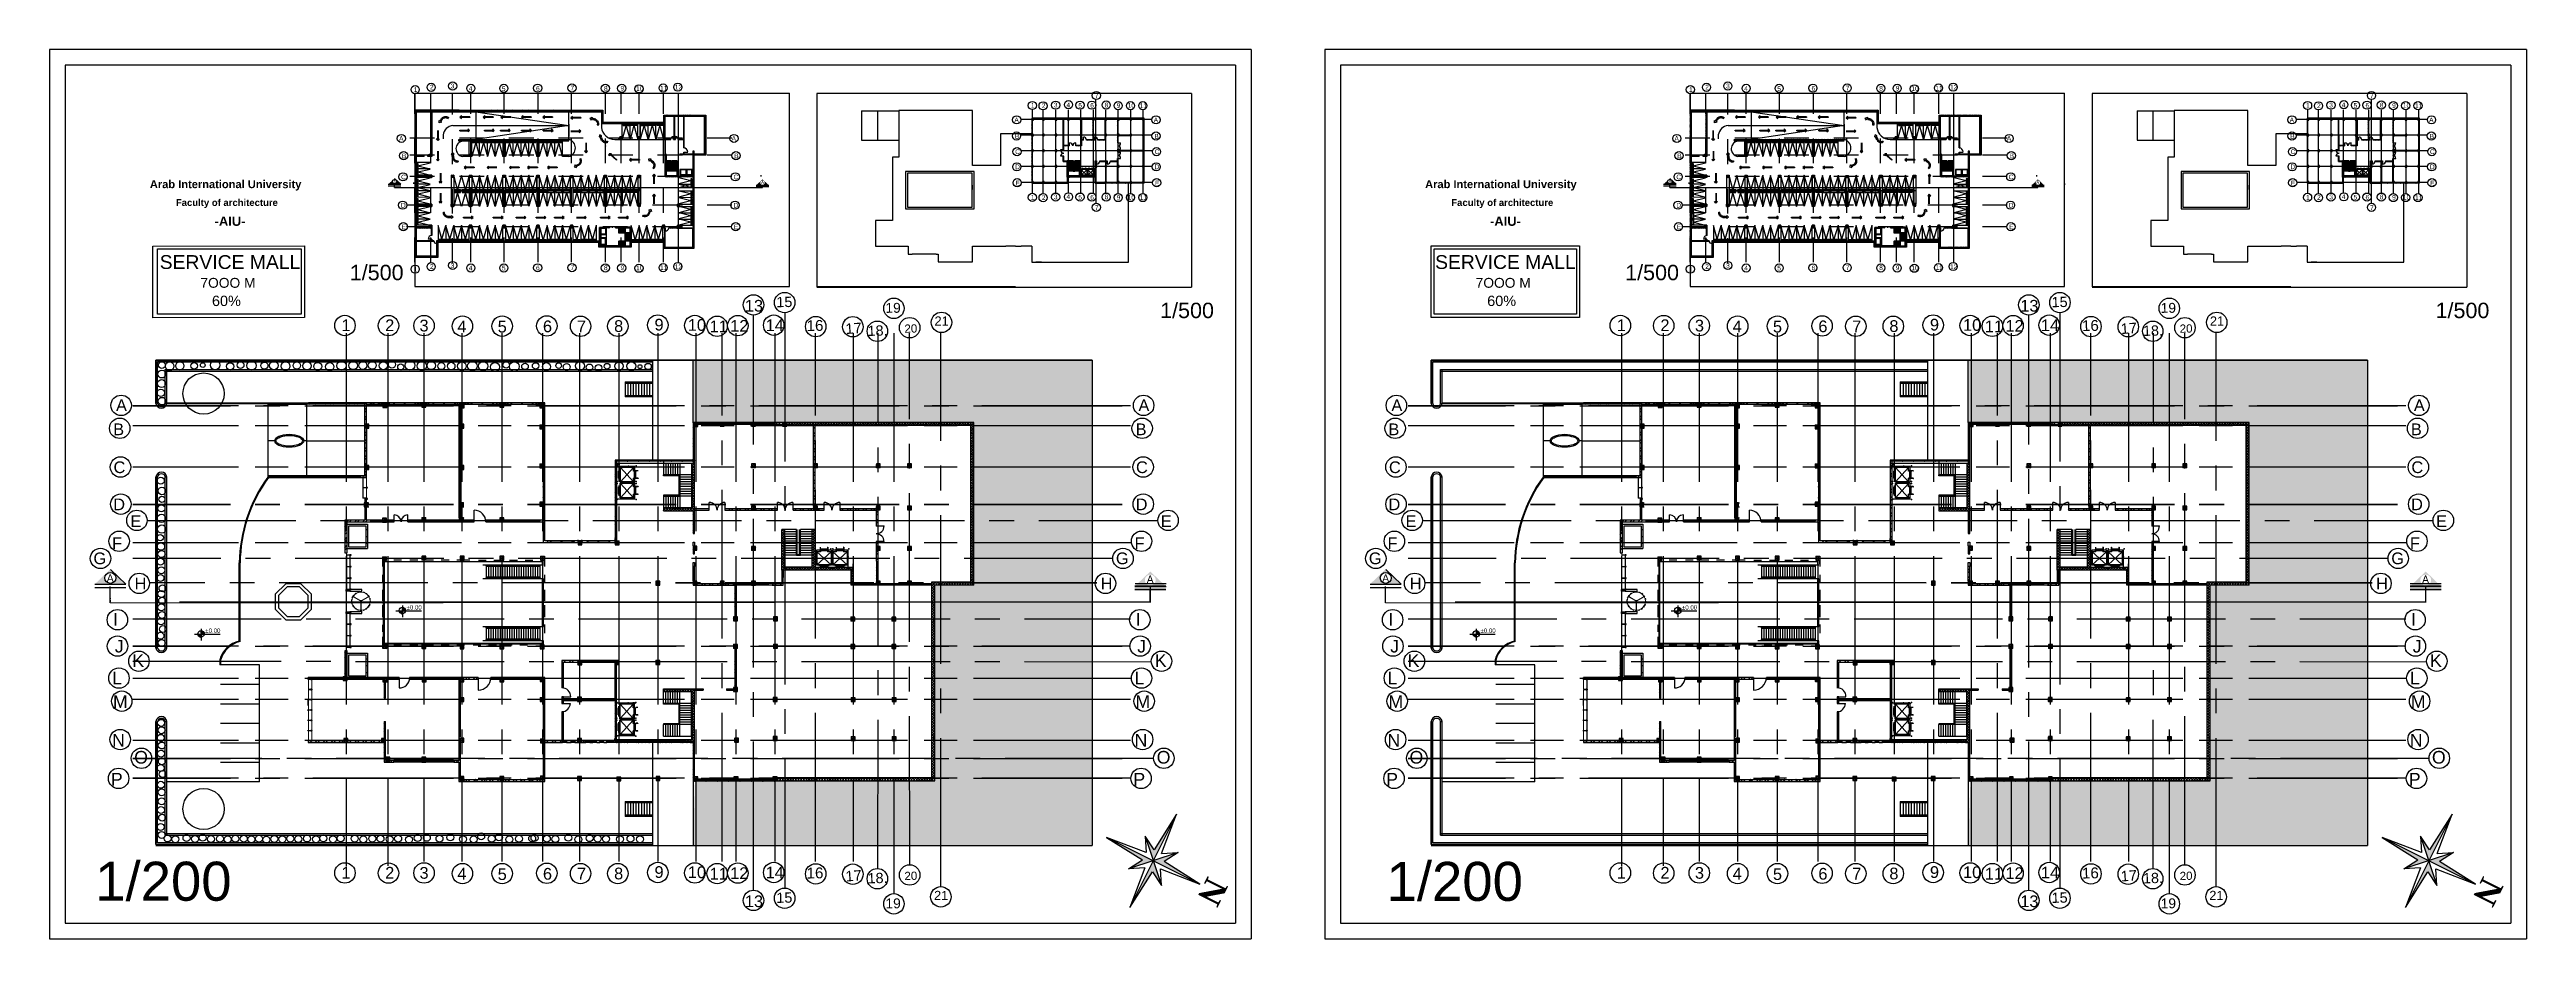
# Model space of a CAD drawing. Header units: millimetres. Extents: x 3062 to 3755, y 1606 to 1663.
# Drawn here: x 3062.4 to 3221.2, y 1606.1 to 1663.3 of the extents above; entities that cross this region are included whole.
import ezdxf

# ---------------------------------------------------------------- set-up
doc = ezdxf.new("R2010")
doc.units = ezdxf.units.MM
for name, pattern in [('CENTER2', [28.575, 19.05, -3.175, 3.175, -3.175]), ('Dash', [6.35, 3.175, -3.175]), ('HIDDEN4', [0.09375, 0.0625, -0.03125])]:
    doc.linetypes.add(name, pattern=pattern)
for name, color, linetype in [('-DM-SEC-LINE', 4, 'Continuous'), ('A-Flor-Strs', 12, 'Continuous'), ('DUVAR', 7, 'Continuous'), ('FUR', 42, 'Continuous'), ('LEVEL', 7, 'Continuous'), ('m7aor', 4, 'Continuous'), ('WORK', 7, 'Continuous')]:
    doc.layers.add(name, color=color, linetype=linetype)
for name, color, linetype, lineweight in [('A-COLS', 52, 'Continuous', 9), ('A-DOOR', 31, 'Continuous', 9), ('A-DOOR-FRAM', 31, 'Continuous', 18), ('A-GLAZ-CURT', 52, 'Continuous', 9), ('A-GLAZ-CWMG', 51, 'Continuous', 9)]:
    doc.layers.add(name, color=color, linetype=linetype, lineweight=lineweight)
doc.styles.add('ARIAL', font='arial.ttf')
doc.styles.add('eng1', font='trado.ttf')
doc.styles.get("Standard").update_dxf_attribs({"font": 'arial.ttf'})
doc.styles.add('STYLE7', font='swissi.ttf')
pattern_1 = [(45, (2236.97789, 1352.49796), (-0.0386151013, 0.0386151013), []), (135, (2236.97789, 1352.49796), (-0.0386151013, -0.0386151013), [])]
pattern_2 = [(45, (2236.97789, 1352.67616), (-0.0386151013, 0.0386151013), []), (135, (2236.97789, 1352.67616), (-0.0386151013, -0.0386151013), [])]
pattern_3 = [(45, (2236.97789, 1352.49796), (-0.115845304, 0.115845304), []), (45, (2237.05512, 1352.49796), (-0.115845304, 0.115845304), [])]
pattern_4 = [(45, (2296.172046, 1335.543296), (-0.0363700373, 0.0363700373), []), (135, (2296.172046, 1335.543296), (-0.0363700373, -0.0363700373), [])]
pattern_5 = [(45, (1101.66629, 870.09047), (-0.084189901, 0.084189901), []), (135, (1101.66629, 870.09047), (-0.084189901, -0.084189901), [])]
pattern_6 = [(45, (1101.6663, 870.09047), (-0.252569703, 0.252569703), []), (45, (1101.83467, 870.09047), (-0.252569703, 0.252569703), [])]
pattern_7 = [(45, (2321.9361, 1319.40474), (-0.115845304, 0.115845304), []), (45, (2322.01333, 1319.40474), (-0.115845304, 0.115845304), [])]
pattern_8 = [(45, (2318.70288, 1352.49796), (-0.0386151013, 0.0386151013), []), (135, (2318.70288, 1352.49796), (-0.0386151013, -0.0386151013), [])]
pattern_9 = [(45, (2318.70288, 1352.67616), (-0.0386151013, 0.0386151013), []), (135, (2318.70288, 1352.67616), (-0.0386151013, -0.0386151013), [])]
pattern_10 = [(45, (2318.70288, 1352.49796), (-0.115845304, 0.115845304), []), (45, (2318.78011, 1352.49796), (-0.115845304, 0.115845304), [])]
pattern_11 = [(45, (2377.89704, 1335.543296), (-0.0363700373, 0.0363700373), []), (135, (2377.89704, 1335.543296), (-0.0363700373, -0.0363700373), [])]
pattern_12 = [(45, (1183.39128, 870.09047), (-0.084189901, 0.084189901), []), (135, (1183.39128, 870.09047), (-0.084189901, -0.084189901), [])]
pattern_13 = [(45, (1183.39128, 870.09047), (-0.252569703, 0.252569703), []), (45, (1183.55966, 870.09047), (-0.252569703, 0.252569703), [])]
pattern_14 = [(45, (2403.6611, 1319.40474), (-0.115845304, 0.115845304), []), (45, (2403.73832, 1319.40474), (-0.115845304, 0.115845304), [])]

msp = doc.modelspace()

# ---------------------------------------------------------------- texts
at = {"layer": '-DM-SEC-LINE', "color": 4, "ltscale": 0.3, "style": 'eng1'}
for height, p in [(0.199, (3084.46, 1654.74)), (0.199, (3108.04, 1654.7)), (0.199, (3166.18, 1654.74)), (0.199, (3189.76, 1654.7)), (0.496, (3066.11, 1629.19)), (0.496, (3132.75, 1629.11)), (0.496, (3147.84, 1629.19)), (0.496, (3214.48, 1629.11))]:
    msp.add_text('A', height=height, dxfattribs=at).set_placement(p)
for s, width, gutter_width, insert, char_height, attachment_point in [('1', 0.1022, 0.2, (3085.78, 1660.9), 0.3, 1), ('2', 0.3461, 0.2, (3086.82, 1661.06), 0.3, 1), ('3', 0.1358, 0.2, (3088.15, 1661.13), 0.3, 1), ('4', 0.1114, 0.2, (3089.31, 1660.97), 0.3, 1), ('5', 0.1139, 0.2, (3091.43, 1660.96), 0.3, 1), ('6', 0.149, 0.2, (3093.62, 1660.98), 0.3, 1), ('7', 0.1077, 0.2, (3095.83, 1661), 0.3, 1), ('8', 0.1208, 0.2, (3097.97, 1660.98), 0.3, 1), ('9', 0.0944, 0.2, (3099.03, 1660.99), 0.3, 1), ('10', 0.1045, 0.2, (3100.03, 1660.97), 0.3, 1), ('11', 0.2367, 0.2, (3101.57, 1660.99), 0.3, 1), ('12', 0.1409, 0.2, (3102.51, 1661.06), 0.3, 1), ('7', 0.1077, 0.2, (3129.43, 1660.52), 0.3, 1), ('1', 0.1022, 0.2, (3167.5, 1660.9), 0.3, 1), ('2', 0.3461, 0.2, (3168.54, 1661.06), 0.3, 1), ('3', 0.1358, 0.2, (3169.88, 1661.13), 0.3, 1), ('4', 0.1114, 0.2, (3171.04, 1660.97), 0.3, 1), ('5', 0.1139, 0.2, (3173.16, 1660.96), 0.3, 1), ('6', 0.149, 0.2, (3175.35, 1660.98), 0.3, 1), ('7', 0.1077, 0.2, (3177.55, 1661), 0.3, 1), ('8', 0.1208, 0.2, (3179.69, 1660.98), 0.3, 1), ('9', 0.0944, 0.2, (3180.75, 1660.99), 0.3, 1), ('10', 0.1045, 0.2, (3181.75, 1660.97), 0.3, 1), ('11', 0.2367, 0.2, (3183.3, 1660.99), 0.3, 1), ('12', 0.1409, 0.2, (3184.23, 1661.06), 0.3, 1), ('7', 0.1077, 0.2, (3211.15, 1660.52), 0.3, 1), ('A', 1.008, 0.2, (3124.27, 1658.96), 0.3, 1), ('1', 0.1022, 0.2, (3125.33, 1659.89), 0.3, 1), ('2', 0.3461, 0.2, (3126.03, 1659.87), 0.3, 1), ('3', 0.1358, 0.2, (3126.8, 1659.91), 0.3, 1), ('4', 0.1114, 0.2, (3127.61, 1659.92), 0.3, 1), ('5', 0.1139, 0.2, (3128.37, 1659.89), 0.3, 1), ('6', 0.149, 0.2, (3129.13, 1659.89), 0.3, 1), ('8', 0.1208, 0.2, (3130.05, 1659.91), 0.3, 1), ('9', 0.0944, 0.2, (3130.83, 1659.88), 0.3, 1), ('10', 0.1045, 0.2, (3131.53, 1659.89), 0.3, 1), ('11', 0.2367, 0.2, (3132.3, 1659.87), 0.3, 1), ('A', 1.008, 0.2, (3133.2, 1658.96), 0.3, 1), ('A', 1.008, 0.2, (3205.99, 1658.96), 0.3, 1), ('1', 0.1022, 0.2, (3207.05, 1659.89), 0.3, 1), ('2', 0.3461, 0.2, (3207.75, 1659.87), 0.3, 1), ('3', 0.1358, 0.2, (3208.53, 1659.91), 0.3, 1), ('4', 0.1114, 0.2, (3209.33, 1659.92), 0.3, 1), ('5', 0.1139, 0.2, (3210.09, 1659.89), 0.3, 1), ('6', 0.149, 0.2, (3210.85, 1659.89), 0.3, 1), ('8', 0.1208, 0.2, (3211.77, 1659.91), 0.3, 1), ('9', 0.0944, 0.2, (3212.56, 1659.88), 0.3, 1), ('10', 0.1045, 0.2, (3213.25, 1659.89), 0.3, 1), ('11', 0.2367, 0.2, (3214.03, 1659.87), 0.3, 1), ('A', 1.008, 0.2, (3214.93, 1658.96), 0.3, 1), ('A', 1.008, 0.2, (3084.84, 1657.77), 0.3, 1), ('A', 1.008, 0.2, (3106.15, 1657.77), 0.3, 1), ('B', 0.3762, 0.2, (3124.3, 1657.91), 0.3, 1), ('B', 0.3762, 0.2, (3133.24, 1657.91), 0.3, 1), ('A', 1.008, 0.2, (3166.57, 1657.77), 0.3, 1), ('A', 1.008, 0.2, (3187.87, 1657.77), 0.3, 1), ('B', 0.3762, 0.2, (3206.03, 1657.91), 0.3, 1), ('B', 0.3762, 0.2, (3214.96, 1657.91), 0.3, 1), ('B', 0.3762, 0.2, (3085.02, 1656.65), 0.3, 1), ('B', 0.3762, 0.2, (3106.32, 1656.65), 0.3, 1), ('C', 0.6194, 0.2, (3124.32, 1656.92), 0.3, 1), ('D', 1.8113, 0.2, (3124.32, 1655.95), 0.3, 1), ('C', 0.6194, 0.2, (3133.26, 1656.92), 0.3, 1), ('D', 1.8113, 0.2, (3133.25, 1655.95), 0.3, 1), ('B', 0.3762, 0.2, (3166.75, 1656.65), 0.3, 1), ('B', 0.3762, 0.2, (3188.05, 1656.65), 0.3, 1), ('C', 0.6194, 0.2, (3206.05, 1656.92), 0.3, 1), ('D', 1.8113, 0.2, (3206.04, 1655.95), 0.3, 1), ('C', 0.6194, 0.2, (3214.98, 1656.92), 0.3, 1), ('D', 1.8113, 0.2, (3214.98, 1655.95), 0.3, 1), ('C', 0.6194, 0.2, (3084.97, 1655.3), 0.3, 1), ('C', 0.6194, 0.2, (3106.27, 1655.3), 0.3, 1), ('E', 0.8461, 0.2, (3124.34, 1654.91), 0.3, 1), ('1', 0.1022, 0.2, (3125.33, 1654), 0.3, 1), ('2', 0.3461, 0.2, (3126.03, 1653.98), 0.3, 1), ('3', 0.1358, 0.2, (3126.8, 1654.02), 0.3, 1), ('4', 0.1114, 0.2, (3127.61, 1654.03), 0.3, 1), ('5', 0.1139, 0.2, (3128.37, 1654), 0.3, 1), ('6', 0.149, 0.2, (3129.13, 1654), 0.3, 1), ('8', 0.1208, 0.2, (3130.05, 1654.02), 0.3, 1), ('9', 0.0944, 0.2, (3130.83, 1653.99), 0.3, 1), ('10', 0.1045, 0.2, (3131.53, 1654), 0.3, 1), ('11', 0.2367, 0.2, (3132.3, 1653.98), 0.3, 1), ('E', 0.8461, 0.2, (3133.28, 1654.91), 0.3, 1), ('C', 0.6194, 0.2, (3166.69, 1655.3), 0.3, 1), ('C', 0.6194, 0.2, (3187.99, 1655.3), 0.3, 1), ('E', 0.8461, 0.2, (3206.07, 1654.91), 0.3, 1), ('1', 0.1022, 0.2, (3207.05, 1654), 0.3, 1), ('2', 0.3461, 0.2, (3207.75, 1653.98), 0.3, 1), ('3', 0.1358, 0.2, (3208.53, 1654.02), 0.3, 1), ('4', 0.1114, 0.2, (3209.33, 1654.03), 0.3, 1), ('5', 0.1139, 0.2, (3210.09, 1654), 0.3, 1), ('6', 0.149, 0.2, (3210.85, 1654), 0.3, 1), ('8', 0.1208, 0.2, (3211.77, 1654.02), 0.3, 1), ('9', 0.0944, 0.2, (3212.56, 1653.99), 0.3, 1), ('10', 0.1045, 0.2, (3213.25, 1654), 0.3, 1), ('11', 0.2367, 0.2, (3214.03, 1653.98), 0.3, 1), ('E', 0.8461, 0.2, (3215, 1654.91), 0.3, 1), ('D', 1.8113, 0.2, (3084.96, 1653.49), 0.3, 1), ('D', 1.8113, 0.2, (3106.27, 1653.49), 0.3, 1), ('7', 0.1077, 0.2, (3129.43, 1653.33), 0.3, 1), ('D', 1.8113, 0.2, (3166.69, 1653.49), 0.3, 1), ('D', 1.8113, 0.2, (3187.99, 1653.49), 0.3, 1), ('7', 0.1077, 0.2, (3211.15, 1653.33), 0.3, 1), ('E', 0.8461, 0.2, (3084.99, 1652.1), 0.3, 1), ('E', 0.8461, 0.2, (3106.3, 1652.1), 0.3, 1), ('E', 0.8461, 0.2, (3166.72, 1652.1), 0.3, 1), ('E', 0.8461, 0.2, (3188.02, 1652.1), 0.3, 1), ('SERVICE MALL', 9.5865, 4.43, (3069.5, 1650.14), 0.8859, 1), ('1/500', 3.9814, 4.94, (3081.68, 1649.52), 0.987, 1), ('1', 0.1022, 0.2, (3085.78, 1649.4), 0.3, 1), ('2', 0.3461, 0.2, (3086.82, 1649.56), 0.3, 1), ('3', 0.1358, 0.2, (3088.15, 1649.63), 0.3, 1), ('4', 0.1114, 0.2, (3089.31, 1649.47), 0.3, 1), ('5', 0.1139, 0.2, (3091.43, 1649.46), 0.3, 1), ('6', 0.149, 0.2, (3093.62, 1649.47), 0.3, 1), ('7', 0.1077, 0.2, (3095.83, 1649.49), 0.3, 1), ('8', 0.1208, 0.2, (3097.97, 1649.48), 0.3, 1), ('9', 0.0944, 0.2, (3099.03, 1649.48), 0.3, 1), ('10', 0.1045, 0.2, (3100.03, 1649.47), 0.3, 1), ('11', 0.2367, 0.2, (3101.57, 1649.49), 0.3, 1), ('12', 0.1409, 0.2, (3102.51, 1649.55), 0.3, 1), ('SERVICE MALL', 9.5865, 4.43, (3151.23, 1650.14), 0.8859, 1), ('1/500', 3.9814, 4.94, (3163.41, 1649.52), 0.987, 1), ('1', 0.1022, 0.2, (3167.5, 1649.4), 0.3, 1), ('2', 0.3461, 0.2, (3168.54, 1649.56), 0.3, 1), ('3', 0.1358, 0.2, (3169.88, 1649.63), 0.3, 1), ('4', 0.1114, 0.2, (3171.04, 1649.47), 0.3, 1), ('5', 0.1139, 0.2, (3173.16, 1649.46), 0.3, 1), ('6', 0.149, 0.2, (3175.35, 1649.47), 0.3, 1), ('7', 0.1077, 0.2, (3177.55, 1649.49), 0.3, 1), ('8', 0.1208, 0.2, (3179.69, 1649.48), 0.3, 1), ('9', 0.0944, 0.2, (3180.75, 1649.48), 0.3, 1), ('10', 0.1045, 0.2, (3181.75, 1649.47), 0.3, 1), ('11', 0.2367, 0.2, (3183.3, 1649.49), 0.3, 1), ('12', 0.1409, 0.2, (3184.23, 1649.55), 0.3, 1), ('7OOO M', 6.4157, 3.16, (3072.11, 1648.68), 0.632, 1), ('7OOO M', 6.4157, 3.16, (3153.83, 1648.68), 0.632, 1), ('60%', 0.2353, 3.31, (3072.85, 1647.54), 0.662, 1), ('1', 0.2555, 0.5, (3081.15, 1646.02), 0.75, 1), ('2', 0.8653, 0.5, (3083.95, 1646.02), 0.75, 1), ('3', 0.3396, 0.5, (3086.15, 1646), 0.75, 1), ('9', 0.2361, 0.5, (3101.21, 1646.06), 0.75, 1), ('10', 0.2613, 0.5, (3103.34, 1646.04), 0.75, 1), ('12', 0.3524, 0.5, (3106.06, 1645.98), 0.75, 1), ('13', 1.3211, 0.5, (3107, 1647.27), 0.75, 1), ('14', 1.8681, 0.5, (3108.33, 1646.02), 0.75, 1), ('1/500', 3.9814, 4.94, (3133.61, 1647.09), 0.987, 1), ('60%', 0.2353, 3.31, (3154.57, 1647.54), 0.662, 1), ('1', 0.2555, 0.5, (3162.87, 1646.02), 0.75, 1), ('2', 0.8653, 0.5, (3165.67, 1646.02), 0.75, 1), ('3', 0.3396, 0.5, (3167.88, 1646), 0.75, 1), ('9', 0.2361, 0.5, (3182.94, 1646.06), 0.75, 1), ('10', 0.2613, 0.5, (3185.06, 1646.04), 0.75, 1), ('12', 0.3524, 0.5, (3187.78, 1645.98), 0.75, 1), ('13', 1.3211, 0.5, (3188.73, 1647.27), 0.75, 1), ('14', 1.8681, 0.5, (3190.05, 1646.02), 0.75, 1), ('1/500', 3.9814, 4.94, (3215.34, 1647.09), 0.987, 1), ('4', 0.2786, 0.5, (3088.58, 1645.95), 0.75, 1), ('5', 0.2848, 0.5, (3091.16, 1645.93), 0.75, 1), ('6', 0.3725, 0.5, (3094.06, 1645.95), 0.75, 1), ('7', 0.2694, 0.5, (3096.24, 1645.95), 0.75, 1), ('8', 0.302, 0.5, (3098.62, 1645.97), 0.75, 1), ('11', 0.5918, 0.5, (3104.74, 1645.95), 0.75, 1), ('4', 0.2786, 0.5, (3170.3, 1645.95), 0.75, 1), ('5', 0.2848, 0.5, (3172.88, 1645.93), 0.75, 1), ('6', 0.3725, 0.5, (3175.79, 1645.95), 0.75, 1), ('7', 0.2694, 0.5, (3177.96, 1645.95), 0.75, 1), ('8', 0.302, 0.5, (3180.34, 1645.97), 0.75, 1), ('11', 0.5918, 0.5, (3186.46, 1645.95), 0.75, 1), ('A', 2.5199, 0.5, (3067.4, 1640.89), 0.75, 3), ('A', 2.5199, 0.5, (3132.92, 1640.89), 0.75, 3), ('A', 2.5199, 0.5, (3149.13, 1640.89), 0.75, 3), ('A', 2.5199, 0.5, (3214.65, 1640.89), 0.75, 3), ('B', 0.9406, 0.5, (3067.22, 1639.35), 0.75, 3), ('B', 0.9406, 0.5, (3132.74, 1639.35), 0.75, 3), ('B', 0.9406, 0.5, (3148.94, 1639.35), 0.75, 3), ('B', 0.9406, 0.5, (3214.46, 1639.35), 0.75, 3), ('C', 1.5484, 0.5, (3067.3, 1636.92), 0.75, 3), ('C', 1.5484, 0.5, (3132.82, 1636.92), 0.75, 3), ('C', 1.5484, 0.5, (3149.03, 1636.92), 0.75, 3), ('C', 1.5484, 0.5, (3214.55, 1636.92), 0.75, 3), ('D', 4.5282, 0.5, (3067.28, 1634.54), 0.75, 3), ('E', 2.1153, 0.5, (3068.32, 1633.47), 0.75, 3), ('D', 4.5282, 0.5, (3132.8, 1634.54), 0.75, 3), ('E', 2.1153, 0.5, (3134.35, 1633.47), 0.75, 3), ('D', 4.5282, 0.5, (3149, 1634.54), 0.75, 3), ('E', 2.1153, 0.5, (3150.04, 1633.47), 0.75, 3), ('D', 4.5282, 0.5, (3214.53, 1634.54), 0.75, 3), ('E', 2.1153, 0.5, (3216.07, 1633.47), 0.75, 3), ('F', 2.6862, 0.5, (3067.09, 1632.05), 0.75, 3), ('F', 2.6862, 0.5, (3132.61, 1632.05), 0.75, 3), ('F', 2.6862, 0.5, (3148.82, 1632.05), 0.75, 3), ('F', 2.6862, 0.5, (3214.34, 1632.05), 0.75, 3), ('G', 1.0538, 0.5, (3066.07, 1631.08), 0.75, 3), ('G', 1.0538, 0.5, (3131.59, 1631.08), 0.75, 3), ('G', 1.0538, 0.5, (3147.8, 1631.08), 0.75, 3), ('G', 1.0538, 0.5, (3213.32, 1631.08), 0.75, 3), ('H', 0.9109, 0.5, (3067.89, 1629.46), 0.75, 1), ('H', 0.9109, 0.5, (3129.8, 1629.46), 0.75, 1), ('H', 0.9109, 0.5, (3149.61, 1629.46), 0.75, 1), ('H', 0.9109, 0.5, (3211.53, 1629.46), 0.75, 1), ('1/200', 9.7099, 12.5, (3065.37, 1611.26), 2.5, 1), ('1/200', 9.7099, 12.5, (3148.12, 1611.25), 2.5, 1), ('1', 0.2555, 0.5, (3081.15, 1610.93), 0.75, 1), ('2', 0.8653, 0.5, (3083.95, 1610.93), 0.75, 1), ('3', 0.3396, 0.5, (3086.15, 1610.92), 0.75, 1), ('4', 0.2786, 0.5, (3088.58, 1610.87), 0.75, 1), ('5', 0.2848, 0.5, (3091.16, 1610.84), 0.75, 1), ('6', 0.3725, 0.5, (3094.06, 1610.86), 0.75, 1), ('7', 0.2694, 0.5, (3096.24, 1610.87), 0.75, 1), ('8', 0.302, 0.5, (3098.62, 1610.88), 0.75, 1), ('9', 0.2361, 0.5, (3101.21, 1610.97), 0.75, 1), ('10', 0.2613, 0.5, (3103.34, 1610.96), 0.75, 1), ('11', 0.5918, 0.5, (3104.74, 1610.87), 0.75, 1), ('12', 0.3524, 0.5, (3106.06, 1610.9), 0.75, 1), ('14', 1.8681, 0.5, (3108.33, 1610.94), 0.75, 1), ('1', 0.2555, 0.5, (3162.87, 1610.93), 0.75, 1), ('2', 0.8653, 0.5, (3165.67, 1610.93), 0.75, 1), ('3', 0.3396, 0.5, (3167.88, 1610.92), 0.75, 1), ('4', 0.2786, 0.5, (3170.3, 1610.87), 0.75, 1), ('5', 0.2848, 0.5, (3172.88, 1610.84), 0.75, 1), ('6', 0.3725, 0.5, (3175.79, 1610.86), 0.75, 1), ('7', 0.2694, 0.5, (3177.96, 1610.87), 0.75, 1), ('8', 0.302, 0.5, (3180.34, 1610.88), 0.75, 1), ('9', 0.2361, 0.5, (3182.94, 1610.97), 0.75, 1), ('10', 0.2613, 0.5, (3185.06, 1610.96), 0.75, 1), ('11', 0.5918, 0.5, (3186.46, 1610.87), 0.75, 1), ('12', 0.3524, 0.5, (3187.78, 1610.9), 0.75, 1), ('14', 1.8681, 0.5, (3190.05, 1610.94), 0.75, 1), ('13', 1.3211, 0.5, (3107, 1609.1), 0.75, 1), ('13', 1.3211, 0.5, (3188.73, 1609.1), 0.75, 1)]:
    msp.add_mtext_dynamic_manual_height_columns(s, width=width, gutter_width=gutter_width, heights=[0], dxfattribs=dict(insert=insert, char_height=char_height, attachment_point=attachment_point))
at = {"attachment_point": 7}
for s, insert, char_height, width in [('{\\fArial|b1|i0|c178|p34;Arab International University}', (3068.87, 1654.28), 0.5086, 927.6958), ('{\\fArial|b1|i0|c178|p34;Arab International University}', (3150.59, 1654.28), 0.5086, 927.6958), ('{\\fArial|b1|i0|c178|p34;Faculty of architecture}', (3070.54, 1653.16), 0.4361, 1030.7731), ('{\\fArial|b1|i0|c178|p34;-AIU-}', (3073.02, 1652.01), 0.5934, 1391.5437), ('{\\fArial|b1|i0|c178|p34;Faculty of architecture}', (3152.27, 1653.16), 0.4361, 1030.7731), ('{\\fArial|b1|i0|c178|p34;-AIU-}', (3154.75, 1652.01), 0.5934, 1391.5437)]:
    msp.add_mtext(s, dxfattribs=dict(at, insert=insert, char_height=char_height, width=width))
at = {"layer": 'LEVEL', "style": 'STYLE7'}
for p in [(3085.32, 1627.42), (3167.05, 1627.42), (3072.42, 1625.93), (3154.14, 1625.93)]:
    msp.add_text('%%P0.00', height=0.279, dxfattribs=at).set_placement(p)
at = {"layer": 'WORK', "ltscale": 0.5}
for s, height, rotation, p in [('15', 0.662, 0.907, (3109.02, 1646.8)), ('16', 0.695, 1.0618, (3110.96, 1645.27)), ('19', 0.633, 0.5112, (3116.01, 1646.44)), ('21', 0.584, 359.5081, (3119.15, 1645.63)), ('15', 0.662, 0.907, (3190.74, 1646.8)), ('16', 0.695, 1.0618, (3192.69, 1645.27)), ('19', 0.633, 0.5112, (3197.73, 1646.44)), ('21', 0.584, 359.5081, (3200.88, 1645.63)), ('17', 0.669, 3.9763, (3113.47, 1645.08)), ('18.', 0.659, 1.3508, (3114.87, 1644.96)), ('20', 0.529, 1.3983, (3117.23, 1645.16)), ('17', 0.669, 3.9763, (3195.19, 1645.08)), ('18.', 0.659, 1.3508, (3196.6, 1644.96)), ('20', 0.529, 1.3983, (3198.95, 1645.16)), ('16', 0.695, 1.0618, (3110.96, 1610.18)), ('17', 0.669, 3.9763, (3113.47, 1609.99)), ('18.', 0.659, 1.3508, (3114.87, 1609.87)), ('20', 0.529, 1.3983, (3117.23, 1610.08)), ('16', 0.695, 1.0618, (3192.69, 1610.18)), ('17', 0.669, 3.9763, (3195.19, 1609.99)), ('18.', 0.659, 1.3508, (3196.6, 1609.87)), ('20', 0.529, 1.3983, (3198.95, 1610.08)), ('15', 0.662, 0.907, (3109.02, 1608.62)), ('19', 0.633, 0.5112, (3116.01, 1608.27)), ('21', 0.584, 359.5081, (3119.12, 1608.81)), ('15', 0.662, 0.907, (3190.74, 1608.62)), ('19', 0.633, 0.5112, (3197.73, 1608.27)), ('21', 0.584, 359.5081, (3200.84, 1608.81))]:
    msp.add_text(s, height=height, rotation=rotation, dxfattribs=at).set_placement(p)
at = {"layer": 'WORK', "ltscale": 0.5, "char_height": 0.81, "attachment_point": 3}
for s, width, insert in [('I', 0.6283, (3066.83, 1627.21)), ('I', 0.6283, (3132.35, 1627.21)), ('I', 0.6283, (3148.56, 1627.21)), ('I', 0.6283, (3214.08, 1627.21)), ('J', 1.2094, (3067.19, 1625.48)), ('J', 1.2094, (3132.71, 1625.48)), ('J', 1.2094, (3148.92, 1625.48)), ('J', 1.2094, (3214.44, 1625.48)), ('K', 0.9581, (3068.5, 1624.56)), ('K', 0.9581, (3134.02, 1624.56)), ('K', 0.9581, (3150.22, 1624.56)), ('K', 0.9581, (3215.74, 1624.56)), ('L', 0.6321, (3067.08, 1623.44)), ('L', 0.6321, (3132.6, 1623.44)), ('L', 0.6321, (3148.81, 1623.44)), ('L', 0.6321, (3214.33, 1623.44)), ('M', 0.6763, (3067.45, 1621.93)), ('M', 0.6763, (3132.97, 1621.93)), ('M', 0.6763, (3149.18, 1621.93)), ('M', 0.6763, (3214.7, 1621.93)), ('N', 0.8583, (3067.27, 1619.45)), ('N', 0.8583, (3132.79, 1619.45)), ('N', 0.8583, (3148.99, 1619.45)), ('N', 0.8583, (3214.51, 1619.45)), ('O', 0.81, (3068.75, 1618.36)), ('O', 0.81, (3134.27, 1618.36)), ('O', 0.81, (3150.47, 1618.36)), ('O', 0.81, (3215.99, 1618.36)), ('P', 1.1623, (3067.13, 1616.95)), ('P', 1.1623, (3132.65, 1616.95)), ('P', 1.1623, (3148.85, 1616.95)), ('P', 1.1623, (3214.38, 1616.95))]:
    msp.add_mtext_dynamic_manual_height_columns(s, width=width, gutter_width=4.05, heights=[0], dxfattribs=dict(at, insert=insert))

# ---------------------------------------------------------------- blocks, each defined once
blk = doc.blocks.new('M_Rectangular Column - 50_50-377117-Level 1')
at = {"layer": 'A-COLS'}
for p, q in [((250, 250), (-250, 250)), ((-250, 250), (-250, -250)), ((250, -250), (250, 250)), ((-250, -250), (250, -250))]:
    blk.add_line(p, q, dxfattribs=at)
blk = doc.blocks.new('M_Rectangular Column - 50_50-407330-Level 1')
at = {"layer": 'A-COLS', "lineweight": 25}
for p, q in [((250, 250), (-250, 250)), ((-250, 250), (-250, -250)), ((250, -250), (250, 250)), ((-250, -250), (250, -250))]:
    blk.add_line(p, q, dxfattribs=at)
blk = doc.blocks.new('System Panel - Glazed-V2-Level 1')
at = {"layer": 'A-GLAZ-CURT', "lineweight": 18}
for p, q in [((134444, -92826), (133017, -92826)), ((133017, -92826), (133017, -92852)), ((133017, -92852), (134444, -92852)), ((134444, -92852), (134444, -92826))]:
    blk.add_line(p, q, dxfattribs=at)
at = {"layer": 'A-GLAZ-CURT'}
blk.add_line((133017, -93266), (134444, -93266), dxfattribs=at)
blk = doc.blocks.new('System Panel - Glazed-427677-Level 1')
at = {"layer": 'A-GLAZ-CURT', "lineweight": 18}
for p, q in [((131490, -92826), (130112, -92826)), ((130112, -92826), (130112, -92852)), ((130112, -92852), (131490, -92852)), ((131490, -92852), (131490, -92826))]:
    blk.add_line(p, q, dxfattribs=at)
at = {"layer": 'A-GLAZ-CURT'}
blk.add_line((130137, -93266), (131490, -93266), dxfattribs=at)
blk = doc.blocks.new('System Panel - Glazed-427678-Level 1')
at = {"layer": 'A-GLAZ-CURT', "lineweight": 18}
for p, q in [((127008, -92826), (125630, -92826)), ((125630, -92826), (125630, -92852)), ((125630, -92852), (127008, -92852)), ((127008, -92852), (127008, -92826))]:
    blk.add_line(p, q, dxfattribs=at)
at = {"layer": 'A-GLAZ-CURT'}
blk.add_line((125630, -93266), (127008, -93266), dxfattribs=at)
blk = doc.blocks.new('Rectangular Mullion - 50 x 150mm-427671-Level 1')
at = {"layer": 'A-GLAZ-CWMG'}
for p, q in [((125630, -93307), (125630, -93290)), ((125630, -93290), (127008, -93290)), ((125630, -93307), (127008, -93307)), ((127008, -93290), (127008, -93307))]:
    blk.add_line(p, q, dxfattribs=at)
blk = doc.blocks.new('Rectangular Mullion - 50 x 150mm-V3-Level 1')
at = {"layer": 'A-GLAZ-CWMG', "lineweight": 25}
for p, q in [((134494, -92720), (134444, -92720)), ((134444, -92720), (134444, -92879)), ((134444, -92879), (134494, -92879)), ((134494, -92879), (134494, -92720))]:
    blk.add_line(p, q, dxfattribs=at)
at = {"layer": 'A-GLAZ-CWMG'}
for p, q in [((134444, -92879), (134444, -93307)), ((134494, -93307), (134444, -93307)), ((134494, -92879), (134494, -93307))]:
    blk.add_line(p, q, dxfattribs=at)
blk = doc.blocks.new('System Panel - Glazed-396876-Level 1')
at = {"layer": 'A-GLAZ-CURT', "lineweight": 18}
for p, q in [((115414, -90726), (114026, -90726)), ((114026, -90726), (114026, -90752)), ((114026, -90752), (115414, -90752)), ((115414, -90752), (115414, -90726))]:
    blk.add_line(p, q, dxfattribs=at)
at = {"layer": 'A-GLAZ-CURT'}
blk.add_line((114026, -91166), (115357, -91166), dxfattribs=at)
blk = doc.blocks.new('System Panel - Glazed-396945-Level 1')
at = {"layer": 'A-GLAZ-CURT', "lineweight": 18}
for p, q in [((113976, -90726), (112538, -90726)), ((112538, -90726), (112538, -90752)), ((112538, -90752), (113976, -90752)), ((113976, -90752), (113976, -90726))]:
    blk.add_line(p, q, dxfattribs=at)
at = {"layer": 'A-GLAZ-CURT'}
for p, q in [((112538, -90752), (112538, -91166)), ((112538, -91166), (113976, -91166))]:
    blk.add_line(p, q, dxfattribs=at)
blk = doc.blocks.new('Rectangular Mullion - 50 x 150mm-396872-Level 1')
at = {"layer": 'A-GLAZ-CWMG'}
for p, q in [((114026, -91207), (114026, -91190)), ((114026, -91190), (115357, -91190)), ((114026, -91207), (115357, -91207))]:
    blk.add_line(p, q, dxfattribs=at)
blk = doc.blocks.new('Rectangular Mullion - 50 x 150mm-396942-Level 1')
at = {"layer": 'A-GLAZ-CWMG'}
for p, q in [((112538, -91190), (113976, -91190)), ((112538, -91207), (113976, -91207)), ((113976, -91190), (113976, -91207))]:
    blk.add_line(p, q, dxfattribs=at)
blk = doc.blocks.new('Rectangular Mullion - 50 x 150mm-355422-Level 1')
at = {"layer": 'A-GLAZ-CWMG', "lineweight": 25}
for p, q in [((115464, -90620), (115414, -90620)), ((115414, -90620), (115414, -90779)), ((115414, -90779), (115464, -90779)), ((115464, -90779), (115464, -90620))]:
    blk.add_line(p, q, dxfattribs=at)
blk = doc.blocks.new('System Panel - Glazed-396624-Level 1')
at = {"layer": 'A-GLAZ-CURT', "lineweight": 18}
for p, q in [((106661, -90726), (106414, -90726)), ((106414, -90726), (106414, -90752)), ((106414, -90752), (106661, -90752)), ((106661, -90752), (106661, -90726))]:
    blk.add_line(p, q, dxfattribs=at)
blk = doc.blocks.new('System Panel - Glazed-V11-Level 1')
at = {"layer": 'A-GLAZ-CURT', "lineweight": 18}
for p, q in [((704, 49), (-704, 49)), ((-704, 49), (-704, 25)), ((-704, 25), (704, 25)), ((704, 25), (704, 49))]:
    blk.add_line(p, q, dxfattribs=at)
blk = doc.blocks.new('System Panel - Glazed-V16-Level 1')
at = {"layer": 'A-GLAZ-CURT', "lineweight": 18}
for p, q in [((704, 49), (-704, 49)), ((-704, 49), (-704, 25)), ((-704, 25), (704, 25)), ((704, 25), (704, 49))]:
    blk.add_line(p, q, dxfattribs=at)
blk = doc.blocks.new('System Panel - Glazed-V18-Level 1')
at = {"layer": 'A-GLAZ-CURT', "lineweight": 18}
for p, q in [((691, 49), (-691, 49)), ((-691, 49), (-691, 25)), ((-691, 25), (691, 25)), ((691, 25), (691, 49))]:
    blk.add_line(p, q, dxfattribs=at)
blk = doc.blocks.new('Rectangular Mullion - 50 x 150mm-V24-Level 1')
at = {"layer": 'A-GLAZ-CWMG'}
blk.add_line((151507, -39912), (151507, -38630), dxfattribs=at)
blk = doc.blocks.new('Rectangular Mullion - 50 x 150mm-403559-Level 1')
at = {"layer": 'A-GLAZ-CWMG'}
blk.add_line((151507, -20969), (151507, -19562), dxfattribs=at)
blk = doc.blocks.new('Rectangular Mullion - 50 x 150mm-V26-Level 1')
at = {"layer": 'A-GLAZ-CWMG'}
blk.add_line((151507, -48270), (151507, -47247), dxfattribs=at)
blk = doc.blocks.new('Rectangular Mullion - 50 x 150mm-V27-Level 1')
at = {"layer": 'A-GLAZ-CWMG', "lineweight": 25}
for p, q in [((-50, 75), (0, 75)), ((-50, -75), (-50, 75)), ((0, 75), (0, -75)), ((0, -75), (-50, -75))]:
    blk.add_line(p, q, dxfattribs=at)
blk = doc.blocks.new('Rectangular Mullion - 50 x 150mm-V29-Level 1')
at = {"layer": 'A-GLAZ-CWMG', "lineweight": 25}
for p, q in [((-25, 75), (25, 75)), ((-25, -75), (-25, 75)), ((25, 75), (25, -75)), ((25, -75), (-25, -75))]:
    blk.add_line(p, q, dxfattribs=at)
blk = doc.blocks.new('Rectangular Mullion - 50 x 150mm-V30-Level 1')
at = {"layer": 'A-GLAZ-CWMG', "lineweight": 25}
for p, q in [((-25, 75), (25, 75)), ((-25, -75), (-25, 75)), ((25, 75), (25, -75)), ((25, -75), (-25, -75))]:
    blk.add_line(p, q, dxfattribs=at)
blk = doc.blocks.new('System Panel - Glazed-408555-Level 1')
at = {"layer": 'A-GLAZ-CURT', "lineweight": 18}
for p, q in [((659, 49), (-659, 49)), ((-659, 49), (-659, 24)), ((-659, 24), (659, 24)), ((659, 24), (659, 49))]:
    blk.add_line(p, q, dxfattribs=at)
blk = doc.blocks.new('System Panel - Glazed-408556-Level 1')
at = {"layer": 'A-GLAZ-CURT', "lineweight": 18}
for p, q in [((671, 49), (-671, 49)), ((-671, 49), (-671, 25)), ((-671, 25), (671, 25)), ((671, 25), (671, 49))]:
    blk.add_line(p, q, dxfattribs=at)
blk = doc.blocks.new('System Panel - Glazed-V32-Level 1')
at = {"layer": 'A-GLAZ-CURT', "lineweight": 18}
for p, q in [((671, 49), (-671, 49)), ((-671, 49), (-671, 25)), ((-671, 25), (671, 25)), ((671, 25), (671, 49))]:
    blk.add_line(p, q, dxfattribs=at)
blk = doc.blocks.new('Rectangular Mullion - 50 x 150mm-408550-Level 1')
at = {"layer": 'A-GLAZ-CWMG'}
blk.add_line((148907, -85867), (148907, -87185), dxfattribs=at)
blk = doc.blocks.new('Rectangular Mullion - 50 x 150mm-408551-Level 1')
at = {"layer": 'A-GLAZ-CWMG'}
blk.add_line((148907, -84475), (148907, -85817), dxfattribs=at)
blk = doc.blocks.new('Rectangular Mullion - 50 x 150mm-V33-Level 1')
at = {"layer": 'A-GLAZ-CWMG'}
for p, q in [((148907, -83082), (148907, -83130)), ((148907, -83630), (148907, -84425))]:
    blk.add_line(p, q, dxfattribs=at)
blk = doc.blocks.new('Rectangular Mullion - 50 x 150mm-V34-Level 1')
at = {"layer": 'A-GLAZ-CWMG', "lineweight": 25}
for p, q in [((-50, 75), (0, 75)), ((-50, -75), (-50, 75)), ((0, 75), (0, -75)), ((0, -75), (-50, -75))]:
    blk.add_line(p, q, dxfattribs=at)
blk = doc.blocks.new('Rectangular Mullion - 50 x 150mm-V35-Level 1')
at = {"layer": 'A-GLAZ-CWMG', "lineweight": 25}
for p, q in [((0, 75), (-50, 75)), ((-50, 75), (-50, -75)), ((0, -75), (0, 75)), ((-50, -75), (0, -75))]:
    blk.add_line(p, q, dxfattribs=at)
blk = doc.blocks.new('System Panel - Glazed-361621-Level 1')
at = {"layer": 'A-GLAZ-CURT', "lineweight": 18}
for p, q in [((688, 49), (-688, 49)), ((-688, 49), (-688, 25)), ((-688, 25), (688, 25)), ((688, 25), (688, 49))]:
    blk.add_line(p, q, dxfattribs=at)
blk = doc.blocks.new('System Panel - Glazed-361622-Level 1')
at = {"layer": 'A-GLAZ-CURT', "lineweight": 18}
for p, q in [((700, 49), (-700, 49)), ((-700, 49), (-700, 24)), ((-700, 24), (700, 24)), ((700, 24), (700, 49))]:
    blk.add_line(p, q, dxfattribs=at)
blk = doc.blocks.new('System Panel - Glazed-V36-Level 1')
at = {"layer": 'A-GLAZ-CURT', "lineweight": 18}
for p, q in [((700, 49), (-700, 49)), ((-700, 49), (-700, 24)), ((-700, 24), (700, 24)), ((700, 24), (700, 49))]:
    blk.add_line(p, q, dxfattribs=at)
blk = doc.blocks.new('System Panel - Glazed-V37-Level 1')
at = {"layer": 'A-GLAZ-CURT', "lineweight": 18}
for p, q in [((688, 49), (-688, 49)), ((-688, 49), (-688, 25)), ((-688, 25), (688, 25)), ((688, 25), (688, 49))]:
    blk.add_line(p, q, dxfattribs=at)
blk = doc.blocks.new('Rectangular Mullion - 50 x 150mm-361617-Level 1')
at = {"layer": 'A-GLAZ-CWMG'}
blk.add_line((151407, -76805), (151407, -78180), dxfattribs=at)
blk = doc.blocks.new('Rectangular Mullion - 50 x 150mm-361618-Level 1')
at = {"layer": 'A-GLAZ-CWMG'}
blk.add_line((151407, -75355), (151407, -76755), dxfattribs=at)
blk = doc.blocks.new('Rectangular Mullion - 50 x 150mm-V38-Level 1')
at = {"layer": 'A-GLAZ-CWMG'}
for p, q in [((151407, -72455), (151407, -73130)), ((151407, -73630), (151407, -73855))]:
    blk.add_line(p, q, dxfattribs=at)
blk = doc.blocks.new('Rectangular Mullion - 50 x 150mm-V39-Level 1')
at = {"layer": 'A-GLAZ-CWMG'}
blk.add_line((151407, -68430), (151407, -69505), dxfattribs=at)
blk = doc.blocks.new('Rectangular Mullion - 50 x 150mm-V40-Level 1')
at = {"layer": 'A-GLAZ-CWMG', "lineweight": 25}
for p, q in [((-50, 75), (0, 75)), ((-50, -75), (-50, 75)), ((0, 75), (0, -75)), ((0, -75), (-50, -75))]:
    blk.add_line(p, q, dxfattribs=at)
blk = doc.blocks.new('Rectangular Mullion - 50 x 150mm-V41-Level 1')
at = {"layer": 'A-GLAZ-CWMG', "lineweight": 25}
for p, q in [((0, 75), (-50, 75)), ((-50, 75), (-50, -75)), ((0, -75), (0, 75)), ((-50, -75), (0, -75))]:
    blk.add_line(p, q, dxfattribs=at)
blk = doc.blocks.new('Rectangular Mullion - 50 x 150mm-V42-Level 1')
at = {"layer": 'A-GLAZ-CWMG', "lineweight": 25}
for p, q in [((-25, 75), (25, 75)), ((-25, -75), (-25, 75)), ((25, 75), (25, -75)), ((25, -75), (-25, -75))]:
    blk.add_line(p, q, dxfattribs=at)
blk = doc.blocks.new('System Panel - Glazed-413818-Level 1')
at = {"layer": 'A-GLAZ-CURT', "lineweight": 18}
for p, q in [((663, 49), (-663, 49)), ((-663, 49), (-663, 25)), ((-663, 25), (663, 25)), ((663, 25), (663, 49))]:
    blk.add_line(p, q, dxfattribs=at)
blk = doc.blocks.new('System Panel - Glazed-413819-Level 1')
at = {"layer": 'A-GLAZ-CURT', "lineweight": 18}
for p, q in [((675, 49), (-675, 49)), ((-675, 49), (-675, 25)), ((-675, 25), (675, 25)), ((675, 25), (675, 49))]:
    blk.add_line(p, q, dxfattribs=at)
blk = doc.blocks.new('System Panel - Glazed-V52-Level 1')
at = {"layer": 'A-GLAZ-CURT', "lineweight": 18}
for p, q in [((675, 49), (-675, 49)), ((-675, 49), (-675, 25)), ((-675, 25), (675, 25)), ((675, 25), (675, 49))]:
    blk.add_line(p, q, dxfattribs=at)
blk = doc.blocks.new('Rectangular Mullion - 50 x 150mm-413814-Level 1')
at = {"layer": 'A-GLAZ-CWMG'}
blk.add_line((146407, -57305), (146407, -58630), dxfattribs=at)
blk = doc.blocks.new('Rectangular Mullion - 50 x 150mm-413815-Level 1')
at = {"layer": 'A-GLAZ-CWMG'}
blk.add_line((146407, -55905), (146407, -57255), dxfattribs=at)
blk = doc.blocks.new('Rectangular Mullion - 50 x 150mm-V53-Level 1')
at = {"layer": 'A-GLAZ-CWMG'}
for p, q in [((146407, -53105), (146407, -53130)), ((146407, -53630), (146407, -54455))]:
    blk.add_line(p, q, dxfattribs=at)
blk = doc.blocks.new('Rectangular Mullion - 50 x 150mm-417467-Level 1')
at = {"layer": 'A-GLAZ-CWMG'}
for p, q in [((124153, -93307), (124153, -93290)), ((124153, -93290), (125580, -93290)), ((124153, -93307), (125580, -93307)), ((125580, -93290), (125580, -93307))]:
    blk.add_line(p, q, dxfattribs=at)
blk = doc.blocks.new('Rectangular Mullion - 50 x 150mm-V58-Level 1')
at = {"layer": 'A-GLAZ-CWMG'}
for p, q in [((122361, -93290), (122626, -93290)), ((122361, -93307), (122626, -93307)), ((122626, -93290), (122626, -93307))]:
    blk.add_line(p, q, dxfattribs=at)
blk = doc.blocks.new('System Panel - Glazed-417841-Level 1')
at = {"layer": 'A-GLAZ-CURT', "lineweight": 18}
for p, q in [((139857, -97732), (138612, -97732)), ((138612, -97732), (138612, -97758)), ((138612, -97758), (139857, -97758)), ((139857, -97758), (139857, -97732))]:
    blk.add_line(p, q, dxfattribs=at)
at = {"layer": 'A-GLAZ-CURT'}
blk.add_line((138612, -98181), (139857, -98181), dxfattribs=at)
blk = doc.blocks.new('System Panel - Glazed-417842-Level 1')
at = {"layer": 'A-GLAZ-CURT', "lineweight": 18}
for p, q in [((141177, -97732), (139907, -97732)), ((139907, -97732), (139907, -97758)), ((139907, -97758), (141177, -97758)), ((141177, -97758), (141177, -97732))]:
    blk.add_line(p, q, dxfattribs=at)
at = {"layer": 'A-GLAZ-CURT'}
blk.add_line((139907, -98181), (141177, -98181), dxfattribs=at)
blk = doc.blocks.new('Rectangular Mullion - 50 x 150mm-V60-Level 1')
at = {"layer": 'A-GLAZ-CWMG', "lineweight": 25}
for p, q in [((139907, -97705), (139857, -97705)), ((139857, -97705), (139857, -97864)), ((139857, -97864), (139907, -97864)), ((139907, -97864), (139907, -97705))]:
    blk.add_line(p, q, dxfattribs=at)
at = {"layer": 'A-GLAZ-CWMG'}
for p, q in [((139857, -97864), (139857, -98198)), ((139907, -98198), (139907, -97864))]:
    blk.add_line(p, q, dxfattribs=at)
blk = doc.blocks.new('Rectangular Mullion - 50 x 150mm-V61-Level 1')
at = {"layer": 'A-GLAZ-CWMG', "lineweight": 25}
for p, q in [((142547, -97705), (142497, -97705)), ((142497, -97705), (142497, -97864)), ((142497, -97864), (142547, -97864)), ((142547, -97864), (142547, -97705))]:
    blk.add_line(p, q, dxfattribs=at)
at = {"layer": 'A-GLAZ-CWMG'}
for p, q in [((142497, -97864), (142497, -98264)), ((142547, -98264), (142547, -97864))]:
    blk.add_line(p, q, dxfattribs=at)
blk = doc.blocks.new('Rectangular Mullion - 50 x 150mm-V62-Level 1')
at = {"layer": 'A-GLAZ-CWMG', "lineweight": 25}
for p, q in [((146482, -97705), (146432, -97705)), ((146432, -97705), (146432, -97864)), ((146432, -97864), (146482, -97864)), ((146482, -97864), (146482, -97705))]:
    blk.add_line(p, q, dxfattribs=at)
at = {"layer": 'A-GLAZ-CWMG'}
blk.add_line((146432, -97864), (146432, -98198), dxfattribs=at)
blk = doc.blocks.new('Rectangular Mullion - 50 x 150mm-V63-Level 1')
at = {"layer": 'A-GLAZ-CWMG', "lineweight": 25}
for p, q in [((138612, -97705), (138562, -97705)), ((138562, -97705), (138562, -97864)), ((138562, -97864), (138612, -97864)), ((138612, -97864), (138612, -97705))]:
    blk.add_line(p, q, dxfattribs=at)
at = {"layer": 'A-GLAZ-CWMG'}
blk.add_line((138612, -98198), (138612, -97864), dxfattribs=at)
blk = doc.blocks.new('Rectangular Mullion - 50 x 150mm-V68-Level 1')
at = {"layer": 'A-GLAZ-CWMG'}
for p, q in [((134494, -93307), (134494, -93290)), ((134494, -93290), (134932, -93290)), ((134494, -93307), (134932, -93307))]:
    blk.add_line(p, q, dxfattribs=at)
blk = doc.blocks.new('Rectangular Mullion - 50 x 150mm-V69-Level 1')
at = {"layer": 'A-GLAZ-CWMG'}
for p, q in [((130112, -93307), (130112, -93290)), ((130112, -93290), (131490, -93290)), ((130112, -93307), (131490, -93307)), ((131490, -93290), (131490, -93307))]:
    blk.add_line(p, q, dxfattribs=at)
blk = doc.blocks.new('Rectangular Mullion - 50 x 150mm-427675-Level 1')
at = {"layer": 'A-GLAZ-CWMG', "lineweight": 25}
for p, q in [((130112, -92720), (130062, -92720)), ((130062, -92720), (130062, -92879)), ((130062, -92879), (130112, -92879)), ((130112, -92879), (130112, -92720))]:
    blk.add_line(p, q, dxfattribs=at)
at = {"layer": 'A-GLAZ-CWMG'}
for p, q in [((130062, -92879), (130062, -93307)), ((130112, -93307), (130062, -93307)), ((130112, -92879), (130112, -93307))]:
    blk.add_line(p, q, dxfattribs=at)
blk = doc.blocks.new('Rectangular Mullion - 50 x 150mm-427676-Level 1')
at = {"layer": 'A-GLAZ-CWMG', "lineweight": 25}
for p, q in [((127058, -92720), (127008, -92720)), ((127008, -92720), (127008, -92879)), ((127008, -92879), (127058, -92879)), ((127058, -92879), (127058, -92720))]:
    blk.add_line(p, q, dxfattribs=at)
at = {"layer": 'A-GLAZ-CWMG'}
for p, q in [((127008, -93307), (127008, -92879)), ((127058, -93307), (127008, -93307)), ((127058, -93307), (127058, -92879))]:
    blk.add_line(p, q, dxfattribs=at)
blk = doc.blocks.new('Door-Exterior-Revolving-Full Glass-Metal - 96__ x 84__-431191-Level 1')
at = {"layer": 'A-DOOR', "lineweight": 18}
for p, q in [((-1149, 19), (-87, 19)), ((-1149, -19), (-1149, 19)), ((27, 85), (558, 1005)), ((591, 986), (60, 66)), ((558, 1005), (591, 986)), ((-87, -19), (-1149, -19)), ((558, -1005), (27, -85)), ((60, -66), (591, -986)), ((591, -986), (558, -1005))]:
    blk.add_line(p, q, dxfattribs=at)
at = {"layer": 'A-DOOR'}
for p, q in [((-573, 1083), (-573, 1015)), ((573, 1015), (573, 1083)), ((-573, -1015), (-573, -1083)), ((573, -1083), (573, -1015))]:
    blk.add_line(p, q, dxfattribs=at)
at = {"layer": 'A-DOOR', "linetype": 'Dash'}
for start, end in [(117.87969, 242.12031), (62.12031, 117.87969), (297.87969, 62.12031), (242.12031, 297.87969)]:
    blk.add_arc((0, 0), 1226, start, end, dxfattribs=at)
at = {"layer": 'A-DOOR'}
for start, end in [(119.46064, 240.53936), (60.53936, 119.46064), (299.46064, 60.53936), (240.53936, 299.46064)]:
    blk.add_arc((0, 0), 1165, start, end, dxfattribs=at)
at = {"layer": 'A-DOOR', "lineweight": 18}
for start, end in [(167.62637, 192.37363), (47.62637, 72.37363), (287.62637, 312.37363)]:
    blk.add_arc((0, 0), 88.9, start, end, dxfattribs=at)
at = {"layer": 'A-DOOR-FRAM'}
for start, end in [(60, 240), (240, 60)]:
    blk.add_arc((0, 0), 88.9, start, end, dxfattribs=at)
blk = doc.blocks.new('System Panel - Glazed-V17-Level 1')
at = {"layer": 'A-GLAZ-CURT', "lineweight": 18}
for p, q in [((704, 49), (-704, 49)), ((-704, 49), (-704, 25)), ((-704, 25), (704, 25)), ((704, 25), (704, 49))]:
    blk.add_line(p, q, dxfattribs=at)
blk = doc.blocks.new('Rectangular Mullion - 50 x 150mm-V25-Level 1')
at = {"layer": 'A-GLAZ-CWMG'}
for p, q in [((151507, -43130), (151507, -42876)), ((151507, -44283), (151507, -43630))]:
    blk.add_line(p, q, dxfattribs=at)
blk = doc.blocks.new('Rectangular Mullion - 50 x 150mm-V31-Level 1')
at = {"layer": 'A-GLAZ-CWMG', "lineweight": 25}
for p, q in [((-25, 75), (25, 75)), ((-25, -75), (-25, 75)), ((25, 75), (25, -75)), ((25, -75), (-25, -75))]:
    blk.add_line(p, q, dxfattribs=at)
blk = doc.blocks.new('AP11AA')
for p, q in [((-1070, 957), (-1070, 1057)), ((-970, 1007), (-1070, 1007)), ((-970, 957), (-970, 1057)), ((-945, 166), (-945, 2063)), ((945, 2063), (-945, 2063)), ((945, 166), (-945, 166)), ((-915, 366), (-915, 2033)), ((915, 2033), (-915, 2033)), ((915, 366), (-915, 2033)), ((-915, 366), (915, 2033)), ((-460, 366), (-915, 366)), ((658, 2188), (-668, 2188)), ((-535, 2163), (-535, 2213)), ((-520, 246), (-520, 366)), ((-460, 246), (-520, 246)), ((510, 226), (-510, 226)), ((-510, 186), (-510, 226)), ((510, 186), (-510, 186)), ((510, 79), (-510, 79)), ((-510, 39), (-510, 79)), ((510, 39), (-510, 39)), ((-500, -225), (-500, 25)), ((-460, 25), (-500, 25)), ((-485, 2163), (-485, 2213)), ((-435, 2213), (-485, 2213)), ((-435, 2163), (-485, 2163)), ((460, 2263), (-460, 2263)), ((-460, 2113), (-460, 2263)), ((460, 2113), (-460, 2113)), ((-460, 246), (-460, 366)), ((-450, -15), (-450, 15)), ((-435, 2163), (-435, 2213)), ((0, 186), (0, 226)), ((0, 39), (0, 79)), ((485, 2213), (435, 2213)), ((435, 2163), (435, 2213)), ((485, 2163), (435, 2163)), ((450, -15), (450, 15)), ((460, 2113), (460, 2263)), ((915, 366), (460, 366)), ((460, 246), (460, 366)), ((520, 246), (460, 246)), ((500, 25), (460, 25)), ((485, 2163), (485, 2213)), ((500, -225), (500, 25)), ((510, 186), (510, 226)), ((510, 39), (510, 79)), ((520, 246), (520, 366)), ((535, 2163), (535, 2213)), ((915, 366), (915, 2033)), ((945, 166), (945, 2063)), ((970, 957), (970, 1057)), ((970, 1007), (1070, 1007)), ((1070, 957), (1070, 1057)), ((-480, -235), (-490, -235)), ((-470, -225), (-470, -25)), ((-460, -25), (-470, -25)), ((470, -25), (460, -25)), ((470, -225), (470, -25)), ((490, -235), (480, -235))]:
    blk.add_line(p, q)
for centre, start, end in [((-460, 15), 0, 90), ((460, 15), 90, 180), ((-490, -225), 180, 270), ((-480, -225), 270, 0), ((-460, -15), 270, 0), ((460, -15), 180, 270), ((480, -225), 180, 270), ((490, -225), 270, 0)]:
    blk.add_arc(centre, 10, start, end)
for p in [(-1150, 2450), (-1150, 0), (1150, 2450), (1150, 0)]:
    blk.add_point(p)
blk = doc.blocks.new('arrow3')
for p, q in [((4.3, 0.5), (4.5, -0.4)), ((5.1, 0.8), (5.5, 0.1)), ((5.2, 0.9), (5.7, 0.2)), ((5.8, 1.4), (6.5, 0.9)), ((5.9, 1.6), (6.6, 1.1)), ((6.3, 2.5), (7.1, 2.3)), ((6.3, 2.3), (7.1, 2.1)), ((6.4, 3.3), (7.2, 3.3))]:
    blk.add_line(p, q)
for points in [[(2.2, 0.4), (1.3, 0.4), (1.3, 1.1), (0, 0), (1.3, -1.1), (1.3, -0.4), (2.2, -0.4)], [(2.3, -0.4), (2.3, 0.4), (3.2, 0.4), (3.2, -0.4)], [(3.3, -0.4), (3.3, 0.4), (4.2, 0.4), (4.3, -0.4)]]:
    blk.add_lwpolyline(points, close=True)
for centre, radius, start, end in [((3.6, 3.2), 2.81, 284.9371, 301.5165), ((3.4, 3.5), 3.98, 285.7017, 301.2299), ((3.6, 3.2), 2.81, 305.3177, 321.8971), ((3.6, 3.2), 3.66, 305.3177, 321.8971), ((3.6, 3.2), 2.81, 325.6983, 342.2777), ((3.6, 3.2), 2.81, 346.0788, 2.6582), ((3.6, 3.2), 3.66, 325.6983, 342.2777), ((3.6, 3.2), 3.66, 346.0788, 2.6582)]:
    blk.add_arc(centre, radius, start, end)
blk = doc.blocks.new('KUZEY')
at = {"layer": 'DUVAR'}
h = blk.add_hatch(color=256, dxfattribs=at)
h.paths.add_polyline_path([(-0.1, 100), (-8.2, 19.4), (-35.4, 35.5), (-0.1, 0.1)])
h.paths.add_polyline_path([(-100.1, 0), (-19.6, -8.1), (-35.2, -35.1), (-0.1, 0)])
h.paths.add_polyline_path([(-0.1, -100), (7.9, -19.4), (35.2, -35.4), (0, 0), (-0.1, 0)])
h.paths.add_polyline_path([(19.3, 8.1), (35.2, 35.4), (-0.1, 0.1), (0, 0), (99.9, 0)])
for p, q in [((-0.1, 100), (-8.2, 19.4)), ((-0.1, 100), (-0.1, -100)), ((7.9, 19.4), (-0.1, 100)), ((-19.6, 8.1), (-100.1, 0)), ((-100.1, 0), (99.9, 0)), ((-100.1, 0), (-19.6, -8.1)), ((-35.4, 35.5), (-8.2, 19.4)), ((-19.6, 8.1), (-35.4, 35.5)), ((-35.4, 35.5), (35.2, -35.4)), ((-35.2, -35.1), (35.2, 35.4)), ((35.2, 35.4), (7.9, 19.4)), ((19.3, 8.1), (35.2, 35.4)), ((99.9, 0), (19.3, 8.1)), ((19.3, -8.1), (99.9, 0)), ((-19.6, -8.1), (-35.2, -35.1)), ((-35.2, -35.1), (-8.2, -19.4)), ((-8.2, -19.4), (-0.1, -100)), ((-0.1, -100), (7.9, -19.4)), ((35.2, -35.4), (7.9, -19.4)), ((19.3, -8.1), (35.2, -35.4))]:
    blk.add_line(p, q, dxfattribs=at)
at = {"layer": 'DUVAR', "insert": (2.3, 128.4, 0.5), "char_height": 44, "attachment_point": 5, "style": 'ARIAL'}
blk.add_mtext('{\\fTimes New Roman|b1|i0|c0|p18;N}', dxfattribs=at)

# ---------------------------------------------------------------- hatches: boundary and pattern name
at = {"layer": '-DM-SEC-LINE', "ltscale": 0.3}
h = msp.add_hatch(color=8, dxfattribs=at)
h.paths.add_polyline_path([(3084.94, 1654.68), (3084.54, 1655.06), (3084.15, 1654.68)])
h.paths.add_polyline_path([(3084.4, 1654.84, -1), (3084.68, 1654.84, -1)], flags=16)
h = msp.add_hatch(color=8, dxfattribs=at)
h.paths.add_polyline_path([(3108.53, 1654.62), (3108.13, 1655), (3107.73, 1654.62)])
h.paths.add_polyline_path([(3107.99, 1654.78, -1), (3108.27, 1654.78, -1)], flags=16)
h = msp.add_hatch(color=8, dxfattribs=at)
h.paths.add_polyline_path([(3166.67, 1654.68), (3166.27, 1655.06), (3165.87, 1654.68)])
h.paths.add_polyline_path([(3166.13, 1654.84, -1), (3166.41, 1654.84, -1)], flags=16)
h = msp.add_hatch(color=8, dxfattribs=at)
h.paths.add_polyline_path([(3190.26, 1654.62), (3189.86, 1655), (3189.46, 1654.62)])
h.paths.add_polyline_path([(3189.72, 1654.78, -1), (3190, 1654.78, -1)], flags=16)
h = msp.add_hatch(color=8, dxfattribs=at)
h.paths.add_polyline_path([(3067.33, 1629.05), (3066.33, 1630), (3065.34, 1629.05)])
h.paths.add_polyline_path([(3065.98, 1629.45, -1), (3066.68, 1629.45, -1)], flags=16)
h = msp.add_hatch(color=8, dxfattribs=at)
h.paths.add_polyline_path([(3133.98, 1628.91), (3132.98, 1629.86), (3131.98, 1628.91)])
h.paths.add_polyline_path([(3132.63, 1629.31, -1), (3133.33, 1629.31, -1)], flags=16)
h = msp.add_hatch(color=8, dxfattribs=at)
h.paths.add_polyline_path([(3149.06, 1629.05), (3148.06, 1630), (3147.06, 1629.05)])
h.paths.add_polyline_path([(3147.71, 1629.45, -1), (3148.41, 1629.45, -1)], flags=16)
h = msp.add_hatch(color=8, dxfattribs=at)
h.paths.add_polyline_path([(3215.7, 1628.91), (3214.71, 1629.86), (3213.71, 1628.91)])
h.paths.add_polyline_path([(3214.36, 1629.31, -1), (3215.06, 1629.31, -1)], flags=16)
at = {"ltscale": 0.5}
h = msp.add_hatch(dxfattribs=at)
h.set_pattern_fill('ANSI37', color=256, scale=0.0162)
h.set_pattern_definition(pattern_4)
h.paths.add_polyline_path([(3102.82, 1653.41), (3102.66, 1653.41), (3102.66, 1653.25), (3102.82, 1653.25)])
h = msp.add_hatch(dxfattribs=at)
h.set_pattern_fill('ANSI37', color=256, scale=0.0162)
h.set_pattern_definition(pattern_11)
h.paths.add_polyline_path([(3184.55, 1653.41), (3184.39, 1653.41), (3184.39, 1653.25), (3184.55, 1653.25)])
h = msp.add_hatch(dxfattribs=at)
h.set_pattern_fill('ANSI37', color=256, scale=0.0162)
h.set_pattern_definition(pattern_4)
h.paths.add_polyline_path([(3102.66, 1652.06), (3102.66, 1651.9), (3102.82, 1651.9), (3102.82, 1652.06)])
h = msp.add_hatch(dxfattribs=at)
h.set_pattern_fill('ANSI37', color=256, scale=0.0162)
h.set_pattern_definition(pattern_11)
h.paths.add_polyline_path([(3184.39, 1652.06), (3184.39, 1651.9), (3184.55, 1651.9), (3184.55, 1652.06)])
at = {"layer": 'LEVEL', "linetype": 'Continuous'}
h = msp.add_hatch(dxfattribs=at)
h.set_pattern_fill('ANSI31', color=9, scale=0.018836, style=0)
h.set_pattern_definition([(45, (-4419.936202, -8709.3408582), (-0.00166488233433, 0.00166488233433), [])])
h.paths.add_polyline_path([(3085.26, 1627.34, 0.021588), (3085.26, 1627.36, 0.414214), (3085.05, 1627.56), (3085.05, 1627.34)])
h.paths.add_polyline_path([(3085.05, 1627.15), (3085.05, 1627.34), (3084.85, 1627.34, 0.389145)])
h = msp.add_hatch(dxfattribs=at)
h.set_pattern_fill('ANSI31', color=9, scale=0.018836, style=0)
h.set_pattern_definition([(45, (-4338.211209, -8709.3408582), (-0.00166488233433, 0.00166488233433), [])])
h.paths.add_polyline_path([(3166.98, 1627.34, 0.021588), (3166.98, 1627.36, 0.414214), (3166.78, 1627.56), (3166.78, 1627.34)])
h.paths.add_polyline_path([(3166.78, 1627.15), (3166.78, 1627.34), (3166.57, 1627.34, 0.389145)])
h = msp.add_hatch(dxfattribs=at)
h.set_pattern_fill('ANSI31', color=9, scale=0.018836, style=0)
h.set_pattern_definition([(45, (-4432.8420267, -8710.8382107), (-0.00166488233433, 0.00166488233433), [])])
h.paths.add_polyline_path([(3072.35, 1625.84, 0.021588), (3072.35, 1625.86, 0.414214), (3072.15, 1626.07), (3072.15, 1625.84)])
h.paths.add_polyline_path([(3072.15, 1625.65), (3072.15, 1625.84), (3071.94, 1625.84, 0.389145)])
h = msp.add_hatch(dxfattribs=at)
h.set_pattern_fill('ANSI31', color=9, scale=0.018836, style=0)
h.set_pattern_definition([(45, (-4351.1170337, -8710.8382107), (-0.00166488233433, 0.00166488233433), [])])
h.paths.add_polyline_path([(3154.08, 1625.84, 0.021588), (3154.08, 1625.86, 0.414214), (3153.87, 1626.07), (3153.87, 1625.84)])
h.paths.add_polyline_path([(3153.87, 1625.65), (3153.87, 1625.84), (3153.67, 1625.84, 0.389145)])
at = {"layer": 'WORK'}
h = msp.add_hatch(dxfattribs=at)
h.set_pattern_fill('ANSI37', color=256, scale=0.0172)
h.set_pattern_definition(pattern_1)
h.paths.add_polyline_path([(3097.81, 1659.33), (3097.81, 1658.56), (3101.8, 1658.56), (3101.89, 1658.56), (3101.89, 1658.64), (3101.89, 1659.04), (3101.81, 1659.04), (3101.81, 1658.64), (3097.89, 1658.64), (3097.89, 1659.44), (3097.81, 1659.44), (3090.32, 1659.44), (3088.69, 1659.44), (3085.85, 1659.44), (3085.85, 1654.47), (3085.93, 1654.47), (3085.93, 1659.33), (3086.85, 1659.33), (3086.93, 1659.33)])
h = msp.add_hatch(dxfattribs=at)
h.set_pattern_fill('ANSI32', color=256, scale=0.0172)
h.set_pattern_definition(pattern_3)
h.paths.add_polyline_path([(3086.93, 1659.33), (3086.85, 1659.33), (3086.85, 1656.62), (3086.93, 1656.62)])
h.paths.add_polyline_path([(3086.44, 1656.54), (3085.93, 1656.54), (3085.93, 1656.46), (3086.44, 1656.46)])
h.paths.add_polyline_path([(3086.93, 1651.9), (3086.89, 1651.9), (3086.89, 1651.4), (3086.93, 1651.4)])
h.paths.add_polyline_path([(3087.06, 1651.06), (3086.93, 1651.06), (3086.93, 1651.17), (3086.89, 1651.17), (3086.89, 1651.06), (3085.93, 1651.06), (3085.93, 1651.02), (3087.06, 1651.02)])
h.paths.add_polyline_path([(3102.51, 1659.04), (3102.47, 1659.04), (3102.47, 1657.6), (3102.51, 1657.6)])
h.paths.add_polyline_path([(3102.55, 1657.6), (3102.43, 1657.6), (3102.43, 1657.56), (3102.55, 1657.56)])
h.paths.add_polyline_path([(3103.12, 1659.04), (3103.08, 1659.04), (3103.08, 1657.6), (3102.72, 1657.6), (3102.72, 1657.56), (3103.08, 1657.56), (3103.08, 1657.02), (3103.12, 1657.02)])
h.paths.add_polyline_path([(3101.89, 1658.56), (3101.8, 1658.56), (3101.8, 1657.56), (3102.25, 1657.56), (3102.25, 1657.6), (3101.89, 1657.6)])
h = msp.add_hatch(dxfattribs=at)
h.set_pattern_fill('ANSI37', color=256, scale=0.0172)
h.set_pattern_definition(pattern_1)
h.paths.add_polyline_path([(3104.41, 1656.63), (3103.74, 1656.63), (3103.74, 1656.55), (3104.49, 1656.55), (3104.49, 1659.12), (3101.81, 1659.12), (3101.81, 1659.04), (3104.41, 1659.04)])
h = msp.add_hatch(dxfattribs=at)
h.set_pattern_fill('ANSI32', color=256, scale=0.0172)
h.set_pattern_definition(pattern_7)
h.paths.add_polyline_path([(3125.42, 1658.79), (3125.4, 1658.79), (3125.4, 1658.89), (3125.5, 1658.89), (3125.5, 1658.88), (3125.5, 1658.88), (3125.6, 1658.88), (3125.6, 1658.92), (3125.38, 1658.92), (3125.38, 1657.88), (3125.42, 1657.88)])
h.paths.add_polyline_path([(3125.42, 1657.78), (3125.38, 1657.78), (3125.38, 1656.78), (3125.38, 1656.78), (3125.38, 1656.88), (3125.42, 1656.88)])
at = {"layer": 'WORK', "ltscale": 0.53}
h = msp.add_hatch(dxfattribs=at)
h.set_pattern_fill('ANSI37', color=256, scale=0.0112, angle=-90)
h.set_pattern_definition([(315, (2735.926718, 2712.248786), (0.0251447171, 0.0251447171), []), (45, (2735.926718, 2712.248786), (-0.0251447171, 0.0251447171), [])])
h.paths.add_polyline_path([(3125.48, 1658.79), (3125.48, 1658.89), (3125.38, 1658.89), (3125.38, 1658.79), (3125.42, 1658.79)])
h = msp.add_hatch(dxfattribs=at)
h.set_pattern_fill('ANSI37', color=256, scale=0.0112, angle=-90)
h.set_pattern_definition([(315, (2736.623184, 2712.253023), (0.0251447171, 0.0251447171), []), (45, (2736.623184, 2712.253023), (-0.0251447171, 0.0251447171), [])])
h.paths.add_polyline_path([(3126.18, 1658.79), (3126.18, 1658.89), (3126.08, 1658.89), (3126.08, 1658.79), (3126.12, 1658.79)])
h = msp.add_hatch(dxfattribs=at)
h.set_pattern_fill('ANSI37', color=256, scale=0.0112, angle=-90)
h.set_pattern_definition([(315, (2737.423184, 2712.253023), (0.0251447171, 0.0251447171), []), (45, (2737.423184, 2712.253023), (-0.0251447171, 0.0251447171), [])])
h.paths.add_polyline_path([(3126.98, 1658.79), (3126.98, 1658.89), (3126.88, 1658.89), (3126.88, 1658.79), (3126.92, 1658.79)])
at = {"layer": 'WORK'}
h = msp.add_hatch(dxfattribs=at)
h.set_pattern_fill('ANSI32', color=256, scale=0.0172)
h.set_pattern_definition(pattern_7)
h.paths.add_polyline_path([(3127.43, 1658.88), (3127.4, 1658.88), (3127.4, 1656.88), (3127.43, 1656.88)])
h.paths.add_polyline_path([(3127.81, 1657.17), (3127.43, 1657.17), (3127.43, 1657.14), (3127.81, 1657.14)])
h.paths.add_polyline_path([(3128.55, 1657.17), (3128.21, 1657.17), (3128.21, 1657.14), (3128.55, 1657.14)])
at = {"layer": 'WORK', "ltscale": 0.53}
h = msp.add_hatch(dxfattribs=at)
h.set_pattern_fill('ANSI37', color=256, scale=0.0112, angle=-90)
h.set_pattern_definition([(315, (2738.223184, 2712.253023), (0.0251447171, 0.0251447171), []), (45, (2738.223184, 2712.253023), (-0.0251447171, 0.0251447171), [])])
h.paths.add_polyline_path([(3127.78, 1658.79), (3127.78, 1658.89), (3127.68, 1658.89), (3127.68, 1658.79), (3127.72, 1658.79)])
h = msp.add_hatch(dxfattribs=at)
h.set_pattern_fill('ANSI37', color=256, scale=0.0112, angle=-90)
h.set_pattern_definition([(315, (2739.023184, 2712.253023), (0.0251447171, 0.0251447171), []), (45, (2739.023184, 2712.253023), (-0.0251447171, 0.0251447171), [])])
h.paths.add_polyline_path([(3128.58, 1658.79), (3128.58, 1658.89), (3128.48, 1658.89), (3128.48, 1658.79), (3128.52, 1658.79)])
at = {"layer": 'WORK'}
h = msp.add_hatch(dxfattribs=at)
h.set_pattern_fill('ANSI32', color=256, scale=0.0172)
h.set_pattern_definition(pattern_7)
h.paths.add_polyline_path([(3128.58, 1658.79), (3128.55, 1658.79), (3128.55, 1658.79), (3128.55, 1657.14), (3128.58, 1657.14)])
h = msp.add_hatch(dxfattribs=at)
h.set_pattern_fill('ANSI32', color=256, scale=0.0172)
h.set_pattern_definition(pattern_7)
h.paths.add_polyline_path([(3130.08, 1658.88), (3130.08, 1658.92), (3129.58, 1658.92), (3129.58, 1658.88)])
h.paths.add_polyline_path([(3129.38, 1658.89), (3129.38, 1658.88), (3129.44, 1658.88), (3129.44, 1658.92), (3129.19, 1658.92), (3129.19, 1658.88), (3129.28, 1658.88), (3129.28, 1658.89)])
h.paths.add_polyline_path([(3129.04, 1658.88), (3129.04, 1658.92), (3128.63, 1658.92), (3128.63, 1658.88)])
h = msp.add_hatch(dxfattribs=at)
h.set_pattern_fill('ANSI32', color=256, scale=0.0172)
h.set_pattern_definition(pattern_7)
h.paths.add_polyline_path([(3132.48, 1656.86), (3130.91, 1656.86), (3130.91, 1656.83), (3132.48, 1656.83)])
h.paths.add_polyline_path([(3130.91, 1656.93), (3130.88, 1656.93), (3130.88, 1656.74), (3130.91, 1656.74)])
h.paths.add_polyline_path([(3130.91, 1658.79), (3130.88, 1658.79), (3130.88, 1657.33), (3130.91, 1657.33)])
h.paths.add_polyline_path([(3130.11, 1658.79), (3130.08, 1658.79), (3130.08, 1657.54), (3129.62, 1657.54), (3129.62, 1657.51), (3130.11, 1657.51)])
h.paths.add_polyline_path([(3129.41, 1657.54), (3128.89, 1657.54), (3128.89, 1657.51), (3129.41, 1657.51)])
h.paths.add_polyline_path([(3129.32, 1658.79), (3129.29, 1658.79), (3129.29, 1657.54), (3129.32, 1657.54)])
at = {"layer": 'WORK', "ltscale": 0.53}
h = msp.add_hatch(dxfattribs=at)
h.set_pattern_fill('ANSI37', color=256, scale=0.0112, angle=-90)
h.set_pattern_definition([(315, (2739.823184, 2712.253023), (0.0251447171, 0.0251447171), []), (45, (2739.823184, 2712.253023), (-0.0251447171, 0.0251447171), [])])
h.paths.add_polyline_path([(3129.38, 1658.79), (3129.38, 1658.89), (3129.28, 1658.89), (3129.28, 1658.79), (3129.32, 1658.79)])
h = msp.add_hatch(dxfattribs=at)
h.set_pattern_fill('ANSI37', color=256, scale=0.0112, angle=-90)
h.set_pattern_definition([(315, (2740.623184, 2712.253023), (0.0251447171, 0.0251447171), []), (45, (2740.623184, 2712.253023), (-0.0251447171, 0.0251447171), [])])
h.paths.add_polyline_path([(3130.18, 1658.79), (3130.18, 1658.89), (3130.08, 1658.89), (3130.08, 1658.79), (3130.12, 1658.79)])
h = msp.add_hatch(dxfattribs=at)
h.set_pattern_fill('ANSI37', color=256, scale=0.0112, angle=-90)
h.set_pattern_definition([(315, (2741.423184, 2712.253023), (0.0251447171, 0.0251447171), []), (45, (2741.423184, 2712.253023), (-0.0251447171, 0.0251447171), [])])
h.paths.add_polyline_path([(3130.98, 1658.79), (3130.98, 1658.89), (3130.88, 1658.89), (3130.88, 1658.79), (3130.92, 1658.79)])
h = msp.add_hatch(dxfattribs=at)
h.set_pattern_fill('ANSI37', color=256, scale=0.0112, angle=-90)
h.set_pattern_definition([(315, (2742.223184, 2712.253023), (0.0251447171, 0.0251447171), []), (45, (2742.223184, 2712.253023), (-0.0251447171, 0.0251447171), [])])
h.paths.add_polyline_path([(3131.78, 1658.79), (3131.78, 1658.89), (3131.68, 1658.89), (3131.68, 1658.79), (3131.72, 1658.79)])
h = msp.add_hatch(dxfattribs=at)
h.set_pattern_fill('ANSI37', color=256, scale=0.0112, angle=-90)
h.set_pattern_definition([(315, (2743.023184, 2712.253023), (0.0251447171, 0.0251447171), []), (45, (2743.023184, 2712.253023), (-0.0251447171, 0.0251447171), [])])
h.paths.add_polyline_path([(3132.58, 1658.79), (3132.58, 1658.89), (3132.48, 1658.89), (3132.48, 1658.79), (3132.52, 1658.79)])
at = {"layer": 'WORK'}
h = msp.add_hatch(dxfattribs=at)
h.set_pattern_fill('ANSI32', color=256, scale=0.0172)
h.set_pattern_definition(pattern_7)
h.paths.add_polyline_path([(3132.58, 1658.79), (3132.54, 1658.79), (3132.54, 1654.86), (3132.58, 1654.86)])
h = msp.add_hatch(dxfattribs=at)
h.set_pattern_fill('ANSI37', color=256, scale=0.0172)
h.set_pattern_definition(pattern_8)
h.paths.add_polyline_path([(3179.54, 1659.33), (3179.54, 1658.56), (3183.53, 1658.56), (3183.61, 1658.56), (3183.61, 1658.64), (3183.61, 1659.04), (3183.53, 1659.04), (3183.53, 1658.64), (3179.62, 1658.64), (3179.62, 1659.44), (3179.54, 1659.44), (3172.05, 1659.44), (3170.42, 1659.44), (3167.57, 1659.44), (3167.57, 1654.47), (3167.65, 1654.47), (3167.65, 1659.33), (3168.57, 1659.33), (3168.65, 1659.33)])
h = msp.add_hatch(dxfattribs=at)
h.set_pattern_fill('ANSI32', color=256, scale=0.0172)
h.set_pattern_definition(pattern_10)
h.paths.add_polyline_path([(3168.65, 1659.33), (3168.57, 1659.33), (3168.57, 1656.62), (3168.65, 1656.62)])
h.paths.add_polyline_path([(3168.16, 1656.54), (3167.65, 1656.54), (3167.65, 1656.46), (3168.16, 1656.46)])
h.paths.add_polyline_path([(3168.65, 1651.9), (3168.61, 1651.9), (3168.61, 1651.4), (3168.65, 1651.4)])
h.paths.add_polyline_path([(3168.79, 1651.06), (3168.65, 1651.06), (3168.65, 1651.17), (3168.61, 1651.17), (3168.61, 1651.06), (3167.65, 1651.06), (3167.65, 1651.02), (3168.79, 1651.02)])
h.paths.add_polyline_path([(3184.23, 1659.04), (3184.19, 1659.04), (3184.19, 1657.6), (3184.23, 1657.6)])
h.paths.add_polyline_path([(3184.27, 1657.6), (3184.15, 1657.6), (3184.15, 1657.56), (3184.27, 1657.56)])
h.paths.add_polyline_path([(3184.85, 1659.04), (3184.81, 1659.04), (3184.81, 1657.6), (3184.45, 1657.6), (3184.45, 1657.56), (3184.81, 1657.56), (3184.81, 1657.02), (3184.85, 1657.02)])
h.paths.add_polyline_path([(3183.61, 1658.56), (3183.53, 1658.56), (3183.53, 1657.56), (3183.97, 1657.56), (3183.97, 1657.6), (3183.61, 1657.6)])
h = msp.add_hatch(dxfattribs=at)
h.set_pattern_fill('ANSI37', color=256, scale=0.0172)
h.set_pattern_definition(pattern_8)
h.paths.add_polyline_path([(3186.14, 1656.63), (3185.47, 1656.63), (3185.47, 1656.55), (3186.22, 1656.55), (3186.22, 1659.12), (3183.53, 1659.12), (3183.53, 1659.04), (3186.14, 1659.04)])
h = msp.add_hatch(dxfattribs=at)
h.set_pattern_fill('ANSI32', color=256, scale=0.0172)
h.set_pattern_definition(pattern_14)
h.paths.add_polyline_path([(3207.15, 1658.79), (3207.13, 1658.79), (3207.13, 1658.89), (3207.23, 1658.89), (3207.23, 1658.88), (3207.23, 1658.88), (3207.32, 1658.88), (3207.32, 1658.92), (3207.11, 1658.92), (3207.11, 1657.88), (3207.15, 1657.88)])
h.paths.add_polyline_path([(3207.15, 1657.78), (3207.11, 1657.78), (3207.11, 1656.78), (3207.11, 1656.78), (3207.11, 1656.88), (3207.15, 1656.88)])
at = {"layer": 'WORK', "ltscale": 0.53}
h = msp.add_hatch(dxfattribs=at)
h.set_pattern_fill('ANSI37', color=256, scale=0.0112, angle=-90)
h.set_pattern_definition([(315, (2817.65171, 2712.248786), (0.0251447171, 0.0251447171), []), (45, (2817.65171, 2712.248786), (-0.0251447171, 0.0251447171), [])])
h.paths.add_polyline_path([(3207.21, 1658.79), (3207.21, 1658.89), (3207.11, 1658.89), (3207.11, 1658.79), (3207.15, 1658.79)])
h = msp.add_hatch(dxfattribs=at)
h.set_pattern_fill('ANSI37', color=256, scale=0.0112, angle=-90)
h.set_pattern_definition([(315, (2818.348177, 2712.253023), (0.0251447171, 0.0251447171), []), (45, (2818.348177, 2712.253023), (-0.0251447171, 0.0251447171), [])])
h.paths.add_polyline_path([(3207.91, 1658.79), (3207.91, 1658.89), (3207.81, 1658.89), (3207.81, 1658.79), (3207.85, 1658.79)])
h = msp.add_hatch(dxfattribs=at)
h.set_pattern_fill('ANSI37', color=256, scale=0.0112, angle=-90)
h.set_pattern_definition([(315, (2819.148177, 2712.253023), (0.0251447171, 0.0251447171), []), (45, (2819.148177, 2712.253023), (-0.0251447171, 0.0251447171), [])])
h.paths.add_polyline_path([(3208.71, 1658.79), (3208.71, 1658.89), (3208.61, 1658.89), (3208.61, 1658.79), (3208.65, 1658.79)])
at = {"layer": 'WORK'}
h = msp.add_hatch(dxfattribs=at)
h.set_pattern_fill('ANSI32', color=256, scale=0.0172)
h.set_pattern_definition(pattern_14)
h.paths.add_polyline_path([(3209.15, 1658.88), (3209.12, 1658.88), (3209.13, 1656.88), (3209.16, 1656.88)])
h.paths.add_polyline_path([(3209.53, 1657.17), (3209.16, 1657.17), (3209.16, 1657.14), (3209.53, 1657.14)])
h.paths.add_polyline_path([(3210.27, 1657.17), (3209.93, 1657.17), (3209.93, 1657.14), (3210.27, 1657.14)])
at = {"layer": 'WORK', "ltscale": 0.53}
h = msp.add_hatch(dxfattribs=at)
h.set_pattern_fill('ANSI37', color=256, scale=0.0112, angle=-90)
h.set_pattern_definition([(315, (2819.948177, 2712.253023), (0.0251447171, 0.0251447171), []), (45, (2819.948177, 2712.253023), (-0.0251447171, 0.0251447171), [])])
h.paths.add_polyline_path([(3209.51, 1658.79), (3209.51, 1658.89), (3209.41, 1658.89), (3209.41, 1658.79), (3209.45, 1658.79)])
h = msp.add_hatch(dxfattribs=at)
h.set_pattern_fill('ANSI37', color=256, scale=0.0112, angle=-90)
h.set_pattern_definition([(315, (2820.748177, 2712.253023), (0.0251447171, 0.0251447171), []), (45, (2820.748177, 2712.253023), (-0.0251447171, 0.0251447171), [])])
h.paths.add_polyline_path([(3210.31, 1658.79), (3210.31, 1658.89), (3210.21, 1658.89), (3210.21, 1658.79), (3210.25, 1658.79)])
at = {"layer": 'WORK'}
h = msp.add_hatch(dxfattribs=at)
h.set_pattern_fill('ANSI32', color=256, scale=0.0172)
h.set_pattern_definition(pattern_14)
h.paths.add_polyline_path([(3210.31, 1658.79), (3210.28, 1658.79), (3210.27, 1658.79), (3210.27, 1657.14), (3210.31, 1657.14)])
h = msp.add_hatch(dxfattribs=at)
h.set_pattern_fill('ANSI32', color=256, scale=0.0172)
h.set_pattern_definition(pattern_14)
h.paths.add_polyline_path([(3211.8, 1658.88), (3211.8, 1658.92), (3211.3, 1658.92), (3211.3, 1658.88)])
h.paths.add_polyline_path([(3211.11, 1658.89), (3211.11, 1658.88), (3211.16, 1658.88), (3211.16, 1658.92), (3210.91, 1658.92), (3210.91, 1658.88), (3211.01, 1658.88), (3211.01, 1658.89)])
h.paths.add_polyline_path([(3210.77, 1658.88), (3210.77, 1658.92), (3210.36, 1658.92), (3210.36, 1658.88)])
h = msp.add_hatch(dxfattribs=at)
h.set_pattern_fill('ANSI32', color=256, scale=0.0172)
h.set_pattern_definition(pattern_14)
h.paths.add_polyline_path([(3214.2, 1656.86), (3212.63, 1656.86), (3212.63, 1656.83), (3214.2, 1656.83)])
h.paths.add_polyline_path([(3212.63, 1656.93), (3212.6, 1656.93), (3212.6, 1656.74), (3212.63, 1656.74)])
h.paths.add_polyline_path([(3212.63, 1658.79), (3212.6, 1658.79), (3212.6, 1657.33), (3212.63, 1657.33)])
h.paths.add_polyline_path([(3211.84, 1658.79), (3211.81, 1658.79), (3211.81, 1657.54), (3211.34, 1657.54), (3211.34, 1657.51), (3211.84, 1657.51)])
h.paths.add_polyline_path([(3211.14, 1657.54), (3210.62, 1657.54), (3210.62, 1657.51), (3211.14, 1657.51)])
h.paths.add_polyline_path([(3211.05, 1658.79), (3211.02, 1658.79), (3211.02, 1657.54), (3211.05, 1657.54)])
at = {"layer": 'WORK', "ltscale": 0.53}
h = msp.add_hatch(dxfattribs=at)
h.set_pattern_fill('ANSI37', color=256, scale=0.0112, angle=-90)
h.set_pattern_definition([(315, (2821.548177, 2712.253023), (0.0251447171, 0.0251447171), []), (45, (2821.548177, 2712.253023), (-0.0251447171, 0.0251447171), [])])
h.paths.add_polyline_path([(3211.11, 1658.79), (3211.11, 1658.89), (3211.01, 1658.89), (3211.01, 1658.79), (3211.05, 1658.79)])
h = msp.add_hatch(dxfattribs=at)
h.set_pattern_fill('ANSI37', color=256, scale=0.0112, angle=-90)
h.set_pattern_definition([(315, (2822.348177, 2712.253023), (0.0251447171, 0.0251447171), []), (45, (2822.348177, 2712.253023), (-0.0251447171, 0.0251447171), [])])
h.paths.add_polyline_path([(3211.91, 1658.79), (3211.91, 1658.89), (3211.81, 1658.89), (3211.81, 1658.79), (3211.85, 1658.79)])
h = msp.add_hatch(dxfattribs=at)
h.set_pattern_fill('ANSI37', color=256, scale=0.0112, angle=-90)
h.set_pattern_definition([(315, (2823.148177, 2712.253023), (0.0251447171, 0.0251447171), []), (45, (2823.148177, 2712.253023), (-0.0251447171, 0.0251447171), [])])
h.paths.add_polyline_path([(3212.71, 1658.79), (3212.71, 1658.89), (3212.61, 1658.89), (3212.61, 1658.79), (3212.65, 1658.79)])
h = msp.add_hatch(dxfattribs=at)
h.set_pattern_fill('ANSI37', color=256, scale=0.0112, angle=-90)
h.set_pattern_definition([(315, (2823.948177, 2712.253023), (0.0251447171, 0.0251447171), []), (45, (2823.948177, 2712.253023), (-0.0251447171, 0.0251447171), [])])
h.paths.add_polyline_path([(3213.51, 1658.79), (3213.51, 1658.89), (3213.41, 1658.89), (3213.41, 1658.79), (3213.45, 1658.79)])
h = msp.add_hatch(dxfattribs=at)
h.set_pattern_fill('ANSI37', color=256, scale=0.0112, angle=-90)
h.set_pattern_definition([(315, (2824.748177, 2712.253023), (0.0251447171, 0.0251447171), []), (45, (2824.748177, 2712.253023), (-0.0251447171, 0.0251447171), [])])
h.paths.add_polyline_path([(3214.31, 1658.79), (3214.31, 1658.89), (3214.21, 1658.89), (3214.21, 1658.79), (3214.25, 1658.79)])
at = {"layer": 'WORK'}
h = msp.add_hatch(dxfattribs=at)
h.set_pattern_fill('ANSI32', color=256, scale=0.0172)
h.set_pattern_definition(pattern_14)
h.paths.add_polyline_path([(3214.31, 1658.79), (3214.27, 1658.79), (3214.27, 1654.86), (3214.31, 1654.86)])
h = msp.add_hatch(dxfattribs=at)
h.set_pattern_fill('ANSI37', color=256, scale=0.0172)
h.set_pattern_definition(pattern_1)
h.paths.add_polyline_path([(3093.82, 1656.62), (3093.66, 1656.62), (3093.66, 1656.46), (3093.82, 1656.46)])
h.paths.add_polyline_path([(3100.3, 1655.25), (3100.3, 1655.26), (3100.14, 1655.26), (3100.14, 1655.1), (3100.3, 1655.1)])
h.paths.add_polyline_path([(3100.3, 1657.72), (3100.14, 1657.72), (3100.14, 1657.56), (3100.3, 1657.56)])
h.paths.add_polyline_path([(3099.14, 1657.72), (3098.98, 1657.72), (3098.98, 1657.56), (3099.14, 1657.56)])
h.paths.add_polyline_path([(3101.88, 1652.06), (3101.72, 1652.06), (3101.72, 1651.9), (3101.88, 1651.9)])
h.paths.add_polyline_path([(3095.98, 1652.06), (3095.82, 1652.06), (3095.82, 1651.9), (3095.98, 1651.9)], flags=17)
h.paths.add_polyline_path([(3093.82, 1652.06), (3093.66, 1652.06), (3093.66, 1651.9), (3093.82, 1651.9)], flags=17)
h.paths.add_polyline_path([(3099.72, 1651.95), (3098.92, 1651.95), (3098.92, 1651.87), (3099.64, 1651.87), (3099.64, 1650.73), (3098.92, 1650.73), (3098.92, 1650.65), (3099.72, 1650.65)])
h.paths.add_polyline_path([(3097.72, 1651.06), (3087.24, 1651.06), (3087.24, 1651.02), (3087.26, 1651.02), (3087.26, 1650.1), (3085.93, 1650.1), (3085.93, 1654.32), (3085.85, 1654.32), (3085.85, 1650.02), (3087.34, 1650.02), (3087.34, 1650.97), (3097.64, 1650.97), (3097.64, 1650.65), (3098.92, 1650.65), (3098.92, 1650.73), (3097.72, 1650.73)])
h = msp.add_hatch(dxfattribs=at)
h.set_pattern_fill('ANSI37', color=256, scale=0.0172)
h.set_pattern_definition(pattern_1)
h.paths.add_polyline_path([(3088.69, 1657.55, 0.999676), (3088.69, 1657.46), (3092.12, 1657.46), (3095.71, 1657.46), (3095.71, 1657.56)])
at = {"layer": 'WORK', "ltscale": 0.53}
h = msp.add_hatch(dxfattribs=at)
h.set_pattern_fill('ANSI37', color=256, scale=0.0112, angle=-90)
h.set_pattern_definition([(315, (2735.925373, 2711.241023), (0.0251447171, 0.0251447171), []), (45, (2735.925373, 2711.241023), (-0.0251447171, 0.0251447171), [])])
h.paths.add_polyline_path([(3125.48, 1657.78), (3125.48, 1657.88), (3125.38, 1657.88), (3125.38, 1657.78), (3125.42, 1657.78)])
h = msp.add_hatch(dxfattribs=at)
h.set_pattern_fill('ANSI37', color=256, scale=0.0112, angle=-90)
h.set_pattern_definition([(315, (2735.942496, 2711.241023), (0.0251447171, 0.0251447171), []), (45, (2735.942496, 2711.241023), (-0.0251447171, 0.0251447171), [])])
h.paths.add_polyline_path([(3125.5, 1657.78), (3125.5, 1657.88), (3125.4, 1657.88), (3125.4, 1657.78), (3125.44, 1657.78)])
h = msp.add_hatch(dxfattribs=at)
h.set_pattern_fill('ANSI37', color=256, scale=0.0112, angle=-90)
h.set_pattern_definition([(315, (2736.623184, 2711.24526), (0.0251447171, 0.0251447171), []), (45, (2736.623184, 2711.24526), (-0.0251447171, 0.0251447171), [])])
h.paths.add_polyline_path([(3126.18, 1657.79), (3126.18, 1657.89), (3126.08, 1657.89), (3126.08, 1657.79), (3126.12, 1657.79)])
h = msp.add_hatch(dxfattribs=at)
h.set_pattern_fill('ANSI37', color=256, scale=0.0112, angle=-90)
h.set_pattern_definition([(315, (2737.423184, 2711.24526), (0.0251447171, 0.0251447171), []), (45, (2737.423184, 2711.24526), (-0.0251447171, 0.0251447171), [])])
h.paths.add_polyline_path([(3126.98, 1657.79), (3126.98, 1657.89), (3126.88, 1657.89), (3126.88, 1657.79), (3126.92, 1657.79)])
h = msp.add_hatch(dxfattribs=at)
h.set_pattern_fill('ANSI37', color=256, scale=0.0112, angle=-90)
h.set_pattern_definition([(315, (2739.023184, 2711.24526), (0.0251447171, 0.0251447171), []), (45, (2739.023184, 2711.24526), (-0.0251447171, 0.0251447171), [])])
h.paths.add_polyline_path([(3128.58, 1657.79), (3128.58, 1657.89), (3128.48, 1657.89), (3128.48, 1657.79), (3128.52, 1657.79)])
at = {"layer": 'WORK'}
h = msp.add_hatch(dxfattribs=at)
h.set_pattern_fill('ANSI32', color=256, scale=0.0172)
h.set_pattern_definition(pattern_7)
h.paths.add_polyline_path([(3128.69, 1657.54), (3128.58, 1657.54), (3128.58, 1657.51), (3128.69, 1657.51)])
at = {"layer": 'WORK', "ltscale": 0.53}
h = msp.add_hatch(dxfattribs=at)
h.set_pattern_fill('ANSI37', color=256, scale=0.0112, angle=-90)
h.set_pattern_definition([(315, (2739.823184, 2711.24526), (0.0251447171, 0.0251447171), []), (45, (2739.823184, 2711.24526), (-0.0251447171, 0.0251447171), [])])
h.paths.add_polyline_path([(3129.38, 1657.79), (3129.38, 1657.89), (3129.28, 1657.89), (3129.28, 1657.79), (3129.32, 1657.79)])
h = msp.add_hatch(dxfattribs=at)
h.set_pattern_fill('ANSI37', color=256, scale=0.0112, angle=-90)
h.set_pattern_definition([(315, (2740.623184, 2711.24526), (0.0251447171, 0.0251447171), []), (45, (2740.623184, 2711.24526), (-0.0251447171, 0.0251447171), [])])
h.paths.add_polyline_path([(3130.18, 1657.79), (3130.18, 1657.89), (3130.08, 1657.89), (3130.08, 1657.79), (3130.12, 1657.79)])
h = msp.add_hatch(dxfattribs=at)
h.set_pattern_fill('ANSI37', color=256, scale=0.0112, angle=-90)
h.set_pattern_definition([(315, (2741.423184, 2711.24526), (0.0251447171, 0.0251447171), []), (45, (2741.423184, 2711.24526), (-0.0251447171, 0.0251447171), [])])
h.paths.add_polyline_path([(3130.98, 1657.79), (3130.98, 1657.89), (3130.88, 1657.89), (3130.88, 1657.79), (3130.92, 1657.79)])
h = msp.add_hatch(dxfattribs=at)
h.set_pattern_fill('ANSI37', color=256, scale=0.0112, angle=-90)
h.set_pattern_definition([(315, (2742.223184, 2711.24526), (0.0251447171, 0.0251447171), []), (45, (2742.223184, 2711.24526), (-0.0251447171, 0.0251447171), [])])
h.paths.add_polyline_path([(3131.78, 1657.79), (3131.78, 1657.89), (3131.68, 1657.89), (3131.68, 1657.79), (3131.72, 1657.79)])
h = msp.add_hatch(dxfattribs=at)
h.set_pattern_fill('ANSI37', color=256, scale=0.0112, angle=-90)
h.set_pattern_definition([(315, (2743.023184, 2711.241023), (0.0251447171, 0.0251447171), []), (45, (2743.023184, 2711.241023), (-0.0251447171, 0.0251447171), [])])
h.paths.add_polyline_path([(3132.58, 1657.78), (3132.58, 1657.88), (3132.48, 1657.88), (3132.48, 1657.78), (3132.52, 1657.78)])
at = {"layer": 'WORK'}
h = msp.add_hatch(dxfattribs=at)
h.set_pattern_fill('ANSI37', color=256, scale=0.0172)
h.set_pattern_definition(pattern_8)
h.paths.add_polyline_path([(3175.55, 1656.62), (3175.39, 1656.62), (3175.39, 1656.46), (3175.55, 1656.46)])
h.paths.add_polyline_path([(3182.03, 1655.25), (3182.03, 1655.26), (3181.87, 1655.26), (3181.87, 1655.1), (3182.03, 1655.1)])
h.paths.add_polyline_path([(3182.03, 1657.72), (3181.87, 1657.72), (3181.87, 1657.56), (3182.03, 1657.56)])
h.paths.add_polyline_path([(3180.87, 1657.72), (3180.71, 1657.72), (3180.71, 1657.56), (3180.87, 1657.56)])
h.paths.add_polyline_path([(3183.6, 1652.06), (3183.44, 1652.06), (3183.44, 1651.9), (3183.6, 1651.9)])
h.paths.add_polyline_path([(3177.71, 1652.06), (3177.55, 1652.06), (3177.55, 1651.9), (3177.71, 1651.9)], flags=17)
h.paths.add_polyline_path([(3175.55, 1652.06), (3175.39, 1652.06), (3175.39, 1651.9), (3175.55, 1651.9)], flags=17)
h.paths.add_polyline_path([(3181.44, 1651.95), (3180.64, 1651.95), (3180.64, 1651.87), (3181.36, 1651.87), (3181.36, 1650.73), (3180.64, 1650.73), (3180.64, 1650.65), (3181.44, 1650.65)])
h.paths.add_polyline_path([(3179.44, 1651.06), (3168.96, 1651.06), (3168.96, 1651.02), (3168.99, 1651.02), (3168.99, 1650.1), (3167.65, 1650.1), (3167.65, 1654.32), (3167.57, 1654.32), (3167.57, 1650.02), (3169.07, 1650.02), (3169.07, 1650.97), (3179.36, 1650.97), (3179.36, 1650.65), (3180.64, 1650.65), (3180.64, 1650.73), (3179.44, 1650.73)])
h = msp.add_hatch(dxfattribs=at)
h.set_pattern_fill('ANSI37', color=256, scale=0.0172)
h.set_pattern_definition(pattern_8)
h.paths.add_polyline_path([(3170.42, 1657.55, 0.999676), (3170.42, 1657.46), (3173.84, 1657.46), (3177.44, 1657.46), (3177.44, 1657.56)])
at = {"layer": 'WORK', "ltscale": 0.53}
h = msp.add_hatch(dxfattribs=at)
h.set_pattern_fill('ANSI37', color=256, scale=0.0112, angle=-90)
h.set_pattern_definition([(315, (2817.650366, 2711.241023), (0.0251447171, 0.0251447171), []), (45, (2817.650366, 2711.241023), (-0.0251447171, 0.0251447171), [])])
h.paths.add_polyline_path([(3207.21, 1657.78), (3207.21, 1657.88), (3207.11, 1657.88), (3207.11, 1657.78), (3207.15, 1657.78)])
h = msp.add_hatch(dxfattribs=at)
h.set_pattern_fill('ANSI37', color=256, scale=0.0112, angle=-90)
h.set_pattern_definition([(315, (2817.66749, 2711.241023), (0.0251447171, 0.0251447171), []), (45, (2817.66749, 2711.241023), (-0.0251447171, 0.0251447171), [])])
h.paths.add_polyline_path([(3207.23, 1657.78), (3207.23, 1657.88), (3207.13, 1657.88), (3207.13, 1657.78), (3207.17, 1657.78)])
h = msp.add_hatch(dxfattribs=at)
h.set_pattern_fill('ANSI37', color=256, scale=0.0112, angle=-90)
h.set_pattern_definition([(315, (2818.348177, 2711.24526), (0.0251447171, 0.0251447171), []), (45, (2818.348177, 2711.24526), (-0.0251447171, 0.0251447171), [])])
h.paths.add_polyline_path([(3207.91, 1657.79), (3207.91, 1657.89), (3207.81, 1657.89), (3207.81, 1657.79), (3207.85, 1657.79)])
h = msp.add_hatch(dxfattribs=at)
h.set_pattern_fill('ANSI37', color=256, scale=0.0112, angle=-90)
h.set_pattern_definition([(315, (2819.148177, 2711.24526), (0.0251447171, 0.0251447171), []), (45, (2819.148177, 2711.24526), (-0.0251447171, 0.0251447171), [])])
h.paths.add_polyline_path([(3208.71, 1657.79), (3208.71, 1657.89), (3208.61, 1657.89), (3208.61, 1657.79), (3208.65, 1657.79)])
h = msp.add_hatch(dxfattribs=at)
h.set_pattern_fill('ANSI37', color=256, scale=0.0112, angle=-90)
h.set_pattern_definition([(315, (2820.748177, 2711.24526), (0.0251447171, 0.0251447171), []), (45, (2820.748177, 2711.24526), (-0.0251447171, 0.0251447171), [])])
h.paths.add_polyline_path([(3210.31, 1657.79), (3210.31, 1657.89), (3210.21, 1657.89), (3210.21, 1657.79), (3210.25, 1657.79)])
at = {"layer": 'WORK'}
h = msp.add_hatch(dxfattribs=at)
h.set_pattern_fill('ANSI32', color=256, scale=0.0172)
h.set_pattern_definition(pattern_14)
h.paths.add_polyline_path([(3210.42, 1657.54), (3210.31, 1657.54), (3210.31, 1657.51), (3210.42, 1657.51)])
at = {"layer": 'WORK', "ltscale": 0.53}
h = msp.add_hatch(dxfattribs=at)
h.set_pattern_fill('ANSI37', color=256, scale=0.0112, angle=-90)
h.set_pattern_definition([(315, (2821.548177, 2711.24526), (0.0251447171, 0.0251447171), []), (45, (2821.548177, 2711.24526), (-0.0251447171, 0.0251447171), [])])
h.paths.add_polyline_path([(3211.11, 1657.79), (3211.11, 1657.89), (3211.01, 1657.89), (3211.01, 1657.79), (3211.05, 1657.79)])
h = msp.add_hatch(dxfattribs=at)
h.set_pattern_fill('ANSI37', color=256, scale=0.0112, angle=-90)
h.set_pattern_definition([(315, (2822.348177, 2711.24526), (0.0251447171, 0.0251447171), []), (45, (2822.348177, 2711.24526), (-0.0251447171, 0.0251447171), [])])
h.paths.add_polyline_path([(3211.91, 1657.79), (3211.91, 1657.89), (3211.81, 1657.89), (3211.81, 1657.79), (3211.85, 1657.79)])
h = msp.add_hatch(dxfattribs=at)
h.set_pattern_fill('ANSI37', color=256, scale=0.0112, angle=-90)
h.set_pattern_definition([(315, (2823.148177, 2711.24526), (0.0251447171, 0.0251447171), []), (45, (2823.148177, 2711.24526), (-0.0251447171, 0.0251447171), [])])
h.paths.add_polyline_path([(3212.71, 1657.79), (3212.71, 1657.89), (3212.61, 1657.89), (3212.61, 1657.79), (3212.65, 1657.79)])
h = msp.add_hatch(dxfattribs=at)
h.set_pattern_fill('ANSI37', color=256, scale=0.0112, angle=-90)
h.set_pattern_definition([(315, (2823.948177, 2711.24526), (0.0251447171, 0.0251447171), []), (45, (2823.948177, 2711.24526), (-0.0251447171, 0.0251447171), [])])
h.paths.add_polyline_path([(3213.51, 1657.79), (3213.51, 1657.89), (3213.41, 1657.89), (3213.41, 1657.79), (3213.45, 1657.79)])
h = msp.add_hatch(dxfattribs=at)
h.set_pattern_fill('ANSI37', color=256, scale=0.0112, angle=-90)
h.set_pattern_definition([(315, (2824.748177, 2711.241023), (0.0251447171, 0.0251447171), []), (45, (2824.748177, 2711.241023), (-0.0251447171, 0.0251447171), [])])
h.paths.add_polyline_path([(3214.31, 1657.78), (3214.31, 1657.88), (3214.21, 1657.88), (3214.21, 1657.78), (3214.25, 1657.78)])
at = {"layer": 'WORK'}
h = msp.add_hatch(dxfattribs=at)
h.set_pattern_fill('ANSI37', color=256, scale=0.0172)
h.set_pattern_definition(pattern_1)
h.paths.add_polyline_path([(3098.14, 1655.25), (3098.14, 1655.26), (3097.98, 1655.26), (3097.98, 1655.1), (3098.14, 1655.1)])
h.paths.add_polyline_path([(3098.15, 1653.43), (3097.99, 1653.43), (3097.99, 1653.27), (3098.15, 1653.27)])
h.paths.add_polyline_path([(3100.31, 1653.44), (3100.15, 1653.44), (3100.15, 1653.28), (3100.31, 1653.28)])
h.paths.add_polyline_path([(3095.99, 1653.42), (3095.83, 1653.42), (3095.83, 1653.26), (3095.99, 1653.26)])
h.paths.add_polyline_path([(3091.66, 1653.41), (3091.5, 1653.41), (3091.5, 1653.25), (3091.66, 1653.25)])
h.paths.add_polyline_path([(3091.66, 1652.06), (3091.5, 1652.06), (3091.5, 1651.9), (3091.66, 1651.9)])
h.paths.add_polyline_path([(3089.5, 1652.06), (3089.34, 1652.06), (3089.34, 1651.9), (3089.5, 1651.9)])
h.paths.add_polyline_path([(3086.93, 1652.06), (3086.77, 1652.06), (3086.77, 1651.9), (3086.93, 1651.9)])
h.paths.add_polyline_path([(3086.93, 1653.41), (3086.77, 1653.41), (3086.77, 1653.25), (3086.93, 1653.25)])
h.paths.add_polyline_path([(3086.93, 1655.27), (3086.77, 1655.27), (3086.77, 1655.11), (3086.93, 1655.11)])
h.paths.add_polyline_path([(3086.93, 1656.62), (3086.77, 1656.62), (3086.77, 1656.46), (3086.93, 1656.46)])
h.paths.add_polyline_path([(3089.5, 1656.62), (3089.34, 1656.62), (3089.34, 1656.46), (3089.5, 1656.46)])
h.paths.add_polyline_path([(3091.66, 1656.62), (3091.5, 1656.62), (3091.5, 1656.46), (3091.66, 1656.46)])
h = msp.add_hatch(dxfattribs=at)
h.set_pattern_fill('ANSI37', color=256, scale=0.0172)
h.set_pattern_definition(pattern_1)
h.paths.add_polyline_path([(3101.97, 1656.59), (3101.89, 1656.59), (3101.89, 1655.15), (3103.66, 1655.15), (3103.66, 1655.24), (3102.67, 1655.23), (3102.67, 1655.23), (3101.97, 1655.23)])
h = msp.add_hatch(dxfattribs=at)
h.set_pattern_fill('ANSI32', color=256, scale=0.0172)
h.set_pattern_definition(pattern_3)
h.paths.add_polyline_path([(3103.66, 1656.63), (3103.12, 1656.63), (3103.12, 1656.75), (3103.08, 1656.75), (3103.08, 1656.63), (3102.84, 1656.63), (3102.84, 1656.59), (3103.66, 1656.59)])
at = {"layer": 'WORK', "linetype": 'ByBlock'}
h = msp.add_hatch(dxfattribs=at)
h.set_pattern_fill('ANSI37', color=256, scale=0.0172)
h.set_pattern_definition(pattern_2)
h.paths.add_polyline_path([(3103.74, 1650.83), (3103.66, 1650.83), (3103.66, 1652.08), (3103.66, 1654.5), (3103.61, 1654.5), (3103.61, 1654.49), (3103.54, 1654.49), (3103.54, 1654.8), (3103.61, 1654.8), (3103.61, 1654.5), (3103.66, 1654.5), (3103.66, 1654.76), (3103.66, 1656.77), (3103.66, 1656.77), (3103.66, 1656.81), (3103.74, 1656.81)])
h = msp.add_hatch(dxfattribs=at)
h.set_pattern_fill('ANSI37', color=256, scale=0.0172)
h.set_pattern_definition(pattern_2)
h.paths.add_polyline_path([(3103.74, 1656.73), (3103.74, 1656.81), (3103.66, 1656.81), (3103.66, 1656.77), (3103.66, 1656.77), (3103.66, 1654.5), (3103.74, 1654.5)])
at = {"layer": 'WORK', "ltscale": 0.53}
h = msp.add_hatch(dxfattribs=at)
h.set_pattern_fill('ANSI37', color=256, scale=0.0112, angle=-90)
h.set_pattern_definition([(315, (2735.925373, 2710.238824), (0.0251447171, 0.0251447171), []), (45, (2735.925373, 2710.238824), (-0.0251447171, 0.0251447171), [])])
h.paths.add_polyline_path([(3125.48, 1656.78), (3125.48, 1656.88), (3125.38, 1656.88), (3125.38, 1656.78), (3125.42, 1656.78)])
at = {"layer": 'WORK'}
h = msp.add_hatch(dxfattribs=at)
h.set_pattern_fill('ANSI32', color=256, scale=0.0172)
h.set_pattern_definition(pattern_7)
h.paths.add_polyline_path([(3125.42, 1656.78), (3125.38, 1656.78), (3125.38, 1654.86), (3125.38, 1654.85), (3125.42, 1654.85)])
at = {"layer": 'WORK', "ltscale": 0.5}
h = msp.add_hatch(dxfattribs=at)
h.set_pattern_fill('ANSI37', color=256, scale=0.01, angle=-90)
h.set_pattern_definition([(315, (2709.271413, 2459.398908), (0.0224506403, 0.0224506403), []), (45, (2709.271413, 2459.398908), (-0.0224506403, 0.0224506403), [])])
h.paths.add_polyline_path([(3125.48, 1655.78), (3125.48, 1655.88), (3125.38, 1655.88), (3125.38, 1655.78), (3125.42, 1655.78)])
at = {"layer": 'WORK', "ltscale": 0.53}
h = msp.add_hatch(dxfattribs=at)
h.set_pattern_fill('ANSI37', color=256, scale=0.0112, angle=-90)
h.set_pattern_definition([(315, (2736.623184, 2710.24306), (0.0251447171, 0.0251447171), []), (45, (2736.623184, 2710.24306), (-0.0251447171, 0.0251447171), [])])
h.paths.add_polyline_path([(3126.18, 1656.78), (3126.18, 1656.88), (3126.08, 1656.88), (3126.08, 1656.78), (3126.12, 1656.78)])
h = msp.add_hatch(dxfattribs=at)
h.set_pattern_fill('ANSI37', color=256, scale=0.0112, angle=-90)
h.set_pattern_definition([(315, (2736.623184, 2709.241913), (0.0251447171, 0.0251447171), []), (45, (2736.623184, 2709.241913), (-0.0251447171, 0.0251447171), [])])
h.paths.add_polyline_path([(3126.18, 1655.78), (3126.18, 1655.88), (3126.08, 1655.88), (3126.08, 1655.78), (3126.12, 1655.78)])
h = msp.add_hatch(dxfattribs=at)
h.set_pattern_fill('ANSI37', color=256, scale=0.0112, angle=-90)
h.set_pattern_definition([(315, (2736.623184, 2709.244328), (0.0251447171, 0.0251447171), []), (45, (2736.623184, 2709.244328), (-0.0251447171, 0.0251447171), [])])
h.paths.add_polyline_path([(3126.18, 1655.78), (3126.18, 1655.88), (3126.08, 1655.88), (3126.08, 1655.78), (3126.12, 1655.78)])
h = msp.add_hatch(dxfattribs=at)
h.set_pattern_fill('ANSI37', color=256, scale=0.0112, angle=-90)
h.set_pattern_definition([(315, (2737.423184, 2710.24306), (0.0251447171, 0.0251447171), []), (45, (2737.423184, 2710.24306), (-0.0251447171, 0.0251447171), [])])
h.paths.add_polyline_path([(3126.98, 1656.78), (3126.98, 1656.88), (3126.88, 1656.88), (3126.88, 1656.78), (3126.92, 1656.78)])
h = msp.add_hatch(dxfattribs=at)
h.set_pattern_fill('ANSI37', color=256, scale=0.0112, angle=-90)
h.set_pattern_definition([(315, (2737.423184, 2709.241913), (0.0251447171, 0.0251447171), []), (45, (2737.423184, 2709.241913), (-0.0251447171, 0.0251447171), [])])
h.paths.add_polyline_path([(3126.98, 1655.78), (3126.98, 1655.88), (3126.88, 1655.88), (3126.88, 1655.78), (3126.92, 1655.78)])
h = msp.add_hatch(dxfattribs=at)
h.set_pattern_fill('ANSI37', color=256, scale=0.0112, angle=-90)
h.set_pattern_definition([(315, (2737.423184, 2709.244328), (0.0251447171, 0.0251447171), []), (45, (2737.423184, 2709.244328), (-0.0251447171, 0.0251447171), [])])
h.paths.add_polyline_path([(3126.98, 1655.78), (3126.98, 1655.88), (3126.88, 1655.88), (3126.88, 1655.78), (3126.92, 1655.78)])
at = {"layer": 'WORK', "ltscale": 0.5}
h = msp.add_hatch(dxfattribs=at)
h.set_pattern_fill('ANSI32', color=256, scale=0.014)
h.set_pattern_definition([(45, (2321.9361, 1319.40474), (-0.09429269, 0.09429269), []), (45, (2321.99896, 1319.40474), (-0.09429269, 0.09429269), [])])
h.paths.add_polyline_path([(3127.43, 1656.18), (3127.66, 1656.18), (3127.66, 1656.15), (3127.4, 1656.15), (3127.4, 1656.48), (3127.43, 1656.48), (3127.43, 1656.48)])
at = {"layer": 'WORK'}
h = msp.add_hatch(dxfattribs=at)
h.set_pattern_fill('ANSI37', color=256, scale=0.0172)
h.set_pattern_definition([(45, (2321.9361, 1319.40474), (-0.0386151013, 0.0386151013), []), (135, (2321.9361, 1319.40474), (-0.0386151013, -0.0386151013), [])])
h.paths.add_polyline_path([(3129.48, 1655.19), (3129.48, 1655.22), (3128.44, 1655.22), (3128.44, 1655.22), (3128.4, 1655.22), (3128.4, 1655.17), (3128.4, 1655.14), (3128.44, 1655.14), (3129.38, 1655.14), (3129.48, 1655.14)])
h.paths.add_polyline_path([(3128.52, 1656.18), (3128.44, 1656.18), (3128.44, 1655.22), (3128.52, 1655.22)])
h.paths.add_polyline_path([(3127.81, 1655.22), (3127.74, 1655.22), (3127.74, 1656.18), (3127.66, 1656.18), (3127.66, 1655.14), (3127.81, 1655.14), (3127.81, 1655.17)])
h = msp.add_hatch(dxfattribs=at)
h.set_pattern_fill('ANSI32', color=256, scale=0.0172)
h.set_pattern_definition(pattern_7)
h.paths.add_polyline_path([(3130.16, 1656.15), (3130.13, 1656.15), (3130.13, 1654.86), (3130.16, 1654.86)])
h.paths.add_polyline_path([(3130.22, 1656.18), (3130.16, 1656.18), (3130.16, 1656.15), (3130.22, 1656.15)])
h.paths.add_polyline_path([(3130.13, 1656.18), (3129.74, 1656.18), (3129.74, 1656.15), (3130.13, 1656.15)])
edge = h.paths.add_edge_path()
edge.add_line((3130.88, 1656.18), (3130.42, 1656.18))
edge.add_arc((3130.22, 1656.18), 0.2, 351.3731, 360, ccw=False)
edge.add_line((3130.42, 1656.15), (3130.88, 1656.15))
edge.add_line((3130.88, 1656.15), (3130.88, 1656.18))
h.paths.add_polyline_path([(3129.48, 1656.18), (3129.45, 1656.18), (3129.45, 1655.22), (3129.48, 1655.22)])
h.paths.add_polyline_path([(3129.54, 1656.18), (3129.48, 1656.18), (3129.48, 1656.15), (3129.54, 1656.15)])
at = {"layer": 'WORK', "ltscale": 0.53}
h = msp.add_hatch(dxfattribs=at)
h.set_pattern_fill('ANSI37', color=256, scale=0.0112, angle=-90)
h.set_pattern_definition([(315, (2739.989584, 2709.241913), (0.0251447171, 0.0251447171), []), (45, (2739.989584, 2709.241913), (-0.0251447171, 0.0251447171), [])])
h.paths.add_polyline_path([(3129.55, 1655.78), (3129.55, 1655.88), (3129.45, 1655.88), (3129.45, 1655.78), (3129.49, 1655.78)])
h = msp.add_hatch(dxfattribs=at)
h.set_pattern_fill('ANSI37', color=256, scale=0.0112, angle=-90)
h.set_pattern_definition([(315, (2739.989584, 2709.244328), (0.0251447171, 0.0251447171), []), (45, (2739.989584, 2709.244328), (-0.0251447171, 0.0251447171), [])])
h.paths.add_polyline_path([(3129.55, 1655.78), (3129.55, 1655.88), (3129.45, 1655.88), (3129.45, 1655.78), (3129.49, 1655.78)])
h = msp.add_hatch(dxfattribs=at)
h.set_pattern_fill('ANSI37', color=256, scale=0.0112, angle=-90)
h.set_pattern_definition([(315, (2740.623184, 2709.241913), (0.0251447171, 0.0251447171), []), (45, (2740.623184, 2709.241913), (-0.0251447171, 0.0251447171), [])])
h.paths.add_polyline_path([(3130.18, 1655.78), (3130.18, 1655.88), (3130.08, 1655.88), (3130.08, 1655.78), (3130.12, 1655.78)])
h = msp.add_hatch(dxfattribs=at)
h.set_pattern_fill('ANSI37', color=256, scale=0.0112, angle=-90)
h.set_pattern_definition([(315, (2740.623184, 2709.244328), (0.0251447171, 0.0251447171), []), (45, (2740.623184, 2709.244328), (-0.0251447171, 0.0251447171), [])])
h.paths.add_polyline_path([(3130.18, 1655.78), (3130.18, 1655.88), (3130.08, 1655.88), (3130.08, 1655.78), (3130.12, 1655.78)])
h = msp.add_hatch(dxfattribs=at)
h.set_pattern_fill('ANSI37', color=256, scale=0.0112, angle=-90)
h.set_pattern_definition([(315, (2741.423184, 2710.24306), (0.0251447171, 0.0251447171), []), (45, (2741.423184, 2710.24306), (-0.0251447171, 0.0251447171), [])])
h.paths.add_polyline_path([(3130.98, 1656.78), (3130.98, 1656.88), (3130.88, 1656.88), (3130.88, 1656.78), (3130.92, 1656.78)])
at = {"layer": 'WORK'}
h = msp.add_hatch(dxfattribs=at)
h.set_pattern_fill('ANSI32', color=256, scale=0.0172)
h.set_pattern_definition(pattern_7)
h.paths.add_polyline_path([(3130.91, 1656.34), (3130.88, 1656.34), (3130.88, 1654.86), (3130.91, 1654.86)])
at = {"layer": 'WORK', "ltscale": 0.53}
h = msp.add_hatch(dxfattribs=at)
h.set_pattern_fill('ANSI37', color=256, scale=0.0112, angle=-90)
h.set_pattern_definition([(315, (2741.423184, 2709.241913), (0.0251447171, 0.0251447171), []), (45, (2741.423184, 2709.241913), (-0.0251447171, 0.0251447171), [])])
h.paths.add_polyline_path([(3130.98, 1655.78), (3130.98, 1655.88), (3130.88, 1655.88), (3130.88, 1655.78), (3130.92, 1655.78)])
h = msp.add_hatch(dxfattribs=at)
h.set_pattern_fill('ANSI37', color=256, scale=0.0112, angle=-90)
h.set_pattern_definition([(315, (2741.423184, 2709.244328), (0.0251447171, 0.0251447171), []), (45, (2741.423184, 2709.244328), (-0.0251447171, 0.0251447171), [])])
h.paths.add_polyline_path([(3130.98, 1655.78), (3130.98, 1655.88), (3130.88, 1655.88), (3130.88, 1655.78), (3130.92, 1655.78)])
h = msp.add_hatch(dxfattribs=at)
h.set_pattern_fill('ANSI37', color=256, scale=0.0112, angle=-90)
h.set_pattern_definition([(315, (2742.223184, 2710.24306), (0.0251447171, 0.0251447171), []), (45, (2742.223184, 2710.24306), (-0.0251447171, 0.0251447171), [])])
h.paths.add_polyline_path([(3131.78, 1656.78), (3131.78, 1656.88), (3131.68, 1656.88), (3131.68, 1656.78), (3131.72, 1656.78)])
h = msp.add_hatch(dxfattribs=at)
h.set_pattern_fill('ANSI37', color=256, scale=0.0112, angle=-90)
h.set_pattern_definition([(315, (2742.223184, 2709.241913), (0.0251447171, 0.0251447171), []), (45, (2742.223184, 2709.241913), (-0.0251447171, 0.0251447171), [])])
h.paths.add_polyline_path([(3131.78, 1655.78), (3131.78, 1655.88), (3131.68, 1655.88), (3131.68, 1655.78), (3131.72, 1655.78)])
h = msp.add_hatch(dxfattribs=at)
h.set_pattern_fill('ANSI37', color=256, scale=0.0112, angle=-90)
h.set_pattern_definition([(315, (2742.223184, 2709.244328), (0.0251447171, 0.0251447171), []), (45, (2742.223184, 2709.244328), (-0.0251447171, 0.0251447171), [])])
h.paths.add_polyline_path([(3131.78, 1655.78), (3131.78, 1655.88), (3131.68, 1655.88), (3131.68, 1655.78), (3131.72, 1655.78)])
h = msp.add_hatch(dxfattribs=at)
h.set_pattern_fill('ANSI37', color=256, scale=0.0112, angle=-90)
h.set_pattern_definition([(315, (2743.023184, 2710.238824), (0.0251447171, 0.0251447171), []), (45, (2743.023184, 2710.238824), (-0.0251447171, 0.0251447171), [])])
h.paths.add_polyline_path([(3132.58, 1656.78), (3132.58, 1656.88), (3132.48, 1656.88), (3132.48, 1656.78), (3132.52, 1656.78)])
at = {"layer": 'WORK', "ltscale": 0.5}
h = msp.add_hatch(dxfattribs=at)
h.set_pattern_fill('ANSI37', color=256, scale=0.01, angle=-90)
h.set_pattern_definition([(315, (2716.369225, 2459.398908), (0.0224506403, 0.0224506403), []), (45, (2716.369225, 2459.398908), (-0.0224506403, 0.0224506403), [])])
h.paths.add_polyline_path([(3132.58, 1655.78), (3132.58, 1655.88), (3132.48, 1655.88), (3132.48, 1655.78), (3132.52, 1655.78)])
at = {"layer": 'WORK'}
h = msp.add_hatch(dxfattribs=at)
h.set_pattern_fill('ANSI37', color=256, scale=0.0172)
h.set_pattern_definition(pattern_8)
h.paths.add_polyline_path([(3179.87, 1655.25), (3179.87, 1655.26), (3179.71, 1655.26), (3179.71, 1655.1), (3179.87, 1655.1)])
h.paths.add_polyline_path([(3179.87, 1653.43), (3179.71, 1653.43), (3179.71, 1653.27), (3179.87, 1653.27)])
h.paths.add_polyline_path([(3182.04, 1653.44), (3181.88, 1653.44), (3181.88, 1653.28), (3182.04, 1653.28)])
h.paths.add_polyline_path([(3177.71, 1653.42), (3177.55, 1653.42), (3177.55, 1653.26), (3177.71, 1653.26)])
h.paths.add_polyline_path([(3173.39, 1653.41), (3173.23, 1653.41), (3173.23, 1653.25), (3173.39, 1653.25)])
h.paths.add_polyline_path([(3173.39, 1652.06), (3173.23, 1652.06), (3173.23, 1651.9), (3173.39, 1651.9)])
h.paths.add_polyline_path([(3171.23, 1652.06), (3171.07, 1652.06), (3171.07, 1651.9), (3171.23, 1651.9)])
h.paths.add_polyline_path([(3168.65, 1652.06), (3168.49, 1652.06), (3168.49, 1651.9), (3168.65, 1651.9)])
h.paths.add_polyline_path([(3168.65, 1653.41), (3168.49, 1653.41), (3168.49, 1653.25), (3168.65, 1653.25)])
h.paths.add_polyline_path([(3168.65, 1655.27), (3168.49, 1655.27), (3168.49, 1655.11), (3168.65, 1655.11)])
h.paths.add_polyline_path([(3168.65, 1656.62), (3168.49, 1656.62), (3168.49, 1656.46), (3168.65, 1656.46)])
h.paths.add_polyline_path([(3171.23, 1656.62), (3171.07, 1656.62), (3171.07, 1656.46), (3171.23, 1656.46)])
h.paths.add_polyline_path([(3173.39, 1656.62), (3173.23, 1656.62), (3173.23, 1656.46), (3173.39, 1656.46)])
h = msp.add_hatch(dxfattribs=at)
h.set_pattern_fill('ANSI37', color=256, scale=0.0172)
h.set_pattern_definition(pattern_8)
h.paths.add_polyline_path([(3183.7, 1656.59), (3183.62, 1656.59), (3183.62, 1655.15), (3185.39, 1655.15), (3185.39, 1655.24), (3184.4, 1655.23), (3184.4, 1655.23), (3183.7, 1655.23)])
h = msp.add_hatch(dxfattribs=at)
h.set_pattern_fill('ANSI32', color=256, scale=0.0172)
h.set_pattern_definition(pattern_10)
h.paths.add_polyline_path([(3185.38, 1656.63), (3184.85, 1656.63), (3184.85, 1656.75), (3184.81, 1656.75), (3184.81, 1656.63), (3184.56, 1656.63), (3184.56, 1656.59), (3185.38, 1656.59)])
at = {"layer": 'WORK', "linetype": 'ByBlock'}
h = msp.add_hatch(dxfattribs=at)
h.set_pattern_fill('ANSI37', color=256, scale=0.0172)
h.set_pattern_definition(pattern_9)
h.paths.add_polyline_path([(3185.47, 1650.83), (3185.39, 1650.83), (3185.39, 1652.08), (3185.39, 1654.5), (3185.34, 1654.5), (3185.34, 1654.49), (3185.27, 1654.49), (3185.27, 1654.8), (3185.34, 1654.8), (3185.34, 1654.5), (3185.39, 1654.5), (3185.39, 1654.76), (3185.39, 1656.77), (3185.38, 1656.77), (3185.38, 1656.81), (3185.47, 1656.81)])
h = msp.add_hatch(dxfattribs=at)
h.set_pattern_fill('ANSI37', color=256, scale=0.0172)
h.set_pattern_definition(pattern_9)
h.paths.add_polyline_path([(3185.47, 1656.73), (3185.47, 1656.81), (3185.38, 1656.81), (3185.38, 1656.77), (3185.39, 1656.77), (3185.39, 1654.5), (3185.47, 1654.5)])
at = {"layer": 'WORK', "ltscale": 0.53}
h = msp.add_hatch(dxfattribs=at)
h.set_pattern_fill('ANSI37', color=256, scale=0.0112, angle=-90)
h.set_pattern_definition([(315, (2817.650366, 2710.238824), (0.0251447171, 0.0251447171), []), (45, (2817.650366, 2710.238824), (-0.0251447171, 0.0251447171), [])])
h.paths.add_polyline_path([(3207.21, 1656.78), (3207.21, 1656.88), (3207.11, 1656.88), (3207.11, 1656.78), (3207.15, 1656.78)])
at = {"layer": 'WORK'}
h = msp.add_hatch(dxfattribs=at)
h.set_pattern_fill('ANSI32', color=256, scale=0.0172)
h.set_pattern_definition(pattern_14)
h.paths.add_polyline_path([(3207.15, 1656.78), (3207.11, 1656.78), (3207.11, 1654.86), (3207.11, 1654.85), (3207.15, 1654.85)])
at = {"layer": 'WORK', "ltscale": 0.5}
h = msp.add_hatch(dxfattribs=at)
h.set_pattern_fill('ANSI37', color=256, scale=0.01, angle=-90)
h.set_pattern_definition([(315, (2790.996406, 2459.398908), (0.0224506403, 0.0224506403), []), (45, (2790.996406, 2459.398908), (-0.0224506403, 0.0224506403), [])])
h.paths.add_polyline_path([(3207.21, 1655.78), (3207.21, 1655.88), (3207.11, 1655.88), (3207.11, 1655.78), (3207.15, 1655.78)])
at = {"layer": 'WORK', "ltscale": 0.53}
h = msp.add_hatch(dxfattribs=at)
h.set_pattern_fill('ANSI37', color=256, scale=0.0112, angle=-90)
h.set_pattern_definition([(315, (2818.348177, 2710.24306), (0.0251447171, 0.0251447171), []), (45, (2818.348177, 2710.24306), (-0.0251447171, 0.0251447171), [])])
h.paths.add_polyline_path([(3207.91, 1656.78), (3207.91, 1656.88), (3207.81, 1656.88), (3207.81, 1656.78), (3207.85, 1656.78)])
h = msp.add_hatch(dxfattribs=at)
h.set_pattern_fill('ANSI37', color=256, scale=0.0112, angle=-90)
h.set_pattern_definition([(315, (2818.348177, 2709.241913), (0.0251447171, 0.0251447171), []), (45, (2818.348177, 2709.241913), (-0.0251447171, 0.0251447171), [])])
h.paths.add_polyline_path([(3207.91, 1655.78), (3207.91, 1655.88), (3207.81, 1655.88), (3207.81, 1655.78), (3207.85, 1655.78)])
h = msp.add_hatch(dxfattribs=at)
h.set_pattern_fill('ANSI37', color=256, scale=0.0112, angle=-90)
h.set_pattern_definition([(315, (2818.348177, 2709.244328), (0.0251447171, 0.0251447171), []), (45, (2818.348177, 2709.244328), (-0.0251447171, 0.0251447171), [])])
h.paths.add_polyline_path([(3207.91, 1655.78), (3207.91, 1655.88), (3207.81, 1655.88), (3207.81, 1655.78), (3207.85, 1655.78)])
h = msp.add_hatch(dxfattribs=at)
h.set_pattern_fill('ANSI37', color=256, scale=0.0112, angle=-90)
h.set_pattern_definition([(315, (2819.148177, 2710.24306), (0.0251447171, 0.0251447171), []), (45, (2819.148177, 2710.24306), (-0.0251447171, 0.0251447171), [])])
h.paths.add_polyline_path([(3208.71, 1656.78), (3208.71, 1656.88), (3208.61, 1656.88), (3208.61, 1656.78), (3208.65, 1656.78)])
h = msp.add_hatch(dxfattribs=at)
h.set_pattern_fill('ANSI37', color=256, scale=0.0112, angle=-90)
h.set_pattern_definition([(315, (2819.148177, 2709.241913), (0.0251447171, 0.0251447171), []), (45, (2819.148177, 2709.241913), (-0.0251447171, 0.0251447171), [])])
h.paths.add_polyline_path([(3208.71, 1655.78), (3208.71, 1655.88), (3208.61, 1655.88), (3208.61, 1655.78), (3208.65, 1655.78)])
h = msp.add_hatch(dxfattribs=at)
h.set_pattern_fill('ANSI37', color=256, scale=0.0112, angle=-90)
h.set_pattern_definition([(315, (2819.148177, 2709.244328), (0.0251447171, 0.0251447171), []), (45, (2819.148177, 2709.244328), (-0.0251447171, 0.0251447171), [])])
h.paths.add_polyline_path([(3208.71, 1655.78), (3208.71, 1655.88), (3208.61, 1655.88), (3208.61, 1655.78), (3208.65, 1655.78)])
at = {"layer": 'WORK', "ltscale": 0.5}
h = msp.add_hatch(dxfattribs=at)
h.set_pattern_fill('ANSI32', color=256, scale=0.014)
h.set_pattern_definition([(45, (2403.6611, 1319.40474), (-0.09429269, 0.09429269), []), (45, (2403.72396, 1319.40474), (-0.09429269, 0.09429269), [])])
h.paths.add_polyline_path([(3209.16, 1656.18), (3209.38, 1656.18), (3209.38, 1656.15), (3209.13, 1656.15), (3209.13, 1656.48), (3209.16, 1656.48), (3209.16, 1656.48)])
at = {"layer": 'WORK'}
h = msp.add_hatch(dxfattribs=at)
h.set_pattern_fill('ANSI37', color=256, scale=0.0172)
h.set_pattern_definition([(45, (2403.661094, 1319.40474), (-0.0386151013, 0.0386151013), []), (135, (2403.661094, 1319.40474), (-0.0386151013, -0.0386151013), [])])
h.paths.add_polyline_path([(3211.2, 1655.19), (3211.2, 1655.22), (3210.16, 1655.22), (3210.16, 1655.22), (3210.13, 1655.22), (3210.13, 1655.17), (3210.13, 1655.14), (3210.16, 1655.14), (3211.11, 1655.14), (3211.2, 1655.14)])
h.paths.add_polyline_path([(3210.24, 1656.18), (3210.16, 1656.18), (3210.16, 1655.22), (3210.24, 1655.22)])
h.paths.add_polyline_path([(3209.53, 1655.22), (3209.46, 1655.22), (3209.46, 1656.18), (3209.38, 1656.18), (3209.38, 1655.14), (3209.53, 1655.14), (3209.53, 1655.17)])
h = msp.add_hatch(dxfattribs=at)
h.set_pattern_fill('ANSI32', color=256, scale=0.0172)
h.set_pattern_definition(pattern_14)
h.paths.add_polyline_path([(3211.89, 1656.15), (3211.86, 1656.15), (3211.86, 1654.86), (3211.89, 1654.86)])
h.paths.add_polyline_path([(3211.94, 1656.18), (3211.89, 1656.18), (3211.89, 1656.15), (3211.94, 1656.15)])
h.paths.add_polyline_path([(3211.86, 1656.18), (3211.47, 1656.18), (3211.47, 1656.15), (3211.86, 1656.15)])
edge = h.paths.add_edge_path()
edge.add_line((3212.6, 1656.18), (3212.15, 1656.18))
edge.add_arc((3211.95, 1656.18), 0.2, 351.3731, 360, ccw=False)
edge.add_line((3212.15, 1656.15), (3212.6, 1656.15))
edge.add_line((3212.6, 1656.15), (3212.6, 1656.18))
h.paths.add_polyline_path([(3211.2, 1656.18), (3211.17, 1656.18), (3211.17, 1655.22), (3211.2, 1655.22)])
h.paths.add_polyline_path([(3211.27, 1656.18), (3211.2, 1656.18), (3211.2, 1656.15), (3211.27, 1656.15)])
at = {"layer": 'WORK', "ltscale": 0.53}
h = msp.add_hatch(dxfattribs=at)
h.set_pattern_fill('ANSI37', color=256, scale=0.0112, angle=-90)
h.set_pattern_definition([(315, (2821.714577, 2709.241913), (0.0251447171, 0.0251447171), []), (45, (2821.714577, 2709.241913), (-0.0251447171, 0.0251447171), [])])
h.paths.add_polyline_path([(3211.27, 1655.78), (3211.27, 1655.88), (3211.17, 1655.88), (3211.17, 1655.78), (3211.21, 1655.78)])
h = msp.add_hatch(dxfattribs=at)
h.set_pattern_fill('ANSI37', color=256, scale=0.0112, angle=-90)
h.set_pattern_definition([(315, (2821.714577, 2709.244328), (0.0251447171, 0.0251447171), []), (45, (2821.714577, 2709.244328), (-0.0251447171, 0.0251447171), [])])
h.paths.add_polyline_path([(3211.27, 1655.78), (3211.27, 1655.88), (3211.17, 1655.88), (3211.17, 1655.78), (3211.21, 1655.78)])
h = msp.add_hatch(dxfattribs=at)
h.set_pattern_fill('ANSI37', color=256, scale=0.0112, angle=-90)
h.set_pattern_definition([(315, (2822.348177, 2709.241913), (0.0251447171, 0.0251447171), []), (45, (2822.348177, 2709.241913), (-0.0251447171, 0.0251447171), [])])
h.paths.add_polyline_path([(3211.91, 1655.78), (3211.91, 1655.88), (3211.81, 1655.88), (3211.81, 1655.78), (3211.85, 1655.78)])
h = msp.add_hatch(dxfattribs=at)
h.set_pattern_fill('ANSI37', color=256, scale=0.0112, angle=-90)
h.set_pattern_definition([(315, (2822.348177, 2709.244328), (0.0251447171, 0.0251447171), []), (45, (2822.348177, 2709.244328), (-0.0251447171, 0.0251447171), [])])
h.paths.add_polyline_path([(3211.91, 1655.78), (3211.91, 1655.88), (3211.81, 1655.88), (3211.81, 1655.78), (3211.85, 1655.78)])
at = {"layer": 'WORK'}
h = msp.add_hatch(dxfattribs=at)
h.set_pattern_fill('ANSI32', color=256, scale=0.0172)
h.set_pattern_definition(pattern_14)
h.paths.add_polyline_path([(3212.63, 1656.34), (3212.6, 1656.34), (3212.6, 1654.86), (3212.63, 1654.86)])
at = {"layer": 'WORK', "ltscale": 0.53}
h = msp.add_hatch(dxfattribs=at)
h.set_pattern_fill('ANSI37', color=256, scale=0.0112, angle=-90)
h.set_pattern_definition([(315, (2823.148177, 2710.24306), (0.0251447171, 0.0251447171), []), (45, (2823.148177, 2710.24306), (-0.0251447171, 0.0251447171), [])])
h.paths.add_polyline_path([(3212.71, 1656.78), (3212.71, 1656.88), (3212.61, 1656.88), (3212.61, 1656.78), (3212.65, 1656.78)])
h = msp.add_hatch(dxfattribs=at)
h.set_pattern_fill('ANSI37', color=256, scale=0.0112, angle=-90)
h.set_pattern_definition([(315, (2823.148177, 2709.241913), (0.0251447171, 0.0251447171), []), (45, (2823.148177, 2709.241913), (-0.0251447171, 0.0251447171), [])])
h.paths.add_polyline_path([(3212.71, 1655.78), (3212.71, 1655.88), (3212.61, 1655.88), (3212.61, 1655.78), (3212.65, 1655.78)])
h = msp.add_hatch(dxfattribs=at)
h.set_pattern_fill('ANSI37', color=256, scale=0.0112, angle=-90)
h.set_pattern_definition([(315, (2823.148177, 2709.244328), (0.0251447171, 0.0251447171), []), (45, (2823.148177, 2709.244328), (-0.0251447171, 0.0251447171), [])])
h.paths.add_polyline_path([(3212.71, 1655.78), (3212.71, 1655.88), (3212.61, 1655.88), (3212.61, 1655.78), (3212.65, 1655.78)])
h = msp.add_hatch(dxfattribs=at)
h.set_pattern_fill('ANSI37', color=256, scale=0.0112, angle=-90)
h.set_pattern_definition([(315, (2823.948177, 2710.24306), (0.0251447171, 0.0251447171), []), (45, (2823.948177, 2710.24306), (-0.0251447171, 0.0251447171), [])])
h.paths.add_polyline_path([(3213.51, 1656.78), (3213.51, 1656.88), (3213.41, 1656.88), (3213.41, 1656.78), (3213.45, 1656.78)])
h = msp.add_hatch(dxfattribs=at)
h.set_pattern_fill('ANSI37', color=256, scale=0.0112, angle=-90)
h.set_pattern_definition([(315, (2823.948177, 2709.241913), (0.0251447171, 0.0251447171), []), (45, (2823.948177, 2709.241913), (-0.0251447171, 0.0251447171), [])])
h.paths.add_polyline_path([(3213.51, 1655.78), (3213.51, 1655.88), (3213.41, 1655.88), (3213.41, 1655.78), (3213.45, 1655.78)])
h = msp.add_hatch(dxfattribs=at)
h.set_pattern_fill('ANSI37', color=256, scale=0.0112, angle=-90)
h.set_pattern_definition([(315, (2823.948177, 2709.244328), (0.0251447171, 0.0251447171), []), (45, (2823.948177, 2709.244328), (-0.0251447171, 0.0251447171), [])])
h.paths.add_polyline_path([(3213.51, 1655.78), (3213.51, 1655.88), (3213.41, 1655.88), (3213.41, 1655.78), (3213.45, 1655.78)])
h = msp.add_hatch(dxfattribs=at)
h.set_pattern_fill('ANSI37', color=256, scale=0.0112, angle=-90)
h.set_pattern_definition([(315, (2824.748177, 2710.238824), (0.0251447171, 0.0251447171), []), (45, (2824.748177, 2710.238824), (-0.0251447171, 0.0251447171), [])])
h.paths.add_polyline_path([(3214.31, 1656.78), (3214.31, 1656.88), (3214.21, 1656.88), (3214.21, 1656.78), (3214.25, 1656.78)])
at = {"layer": 'WORK', "ltscale": 0.5}
h = msp.add_hatch(dxfattribs=at)
h.set_pattern_fill('ANSI37', color=256, scale=0.01, angle=-90)
h.set_pattern_definition([(315, (2798.094218, 2459.398908), (0.0224506403, 0.0224506403), []), (45, (2798.094218, 2459.398908), (-0.0224506403, 0.0224506403), [])])
h.paths.add_polyline_path([(3214.31, 1655.78), (3214.31, 1655.88), (3214.21, 1655.88), (3214.21, 1655.78), (3214.25, 1655.78)])
at = {"layer": 'WORK'}
h = msp.add_hatch(dxfattribs=at)
h.set_pattern_fill('ANSI37', color=256, scale=0.0172)
h.set_pattern_definition(pattern_1)
h.paths.add_polyline_path([(3088.34, 1655.27), (3088.18, 1655.27), (3088.18, 1655.11), (3088.34, 1655.11)])
h.paths.add_polyline_path([(3091.66, 1655.27), (3091.5, 1655.27), (3091.5, 1655.11), (3091.66, 1655.11)])
h.paths.add_polyline_path([(3088.34, 1653.41), (3088.18, 1653.41), (3088.18, 1653.25), (3088.34, 1653.25), (3088.34, 1653.26)])
h.paths.add_polyline_path([(3089.5, 1653.41), (3089.34, 1653.41), (3089.34, 1653.25), (3089.5, 1653.25)])
h.paths.add_polyline_path([(3093.83, 1653.42), (3093.67, 1653.42), (3093.67, 1653.26), (3093.83, 1653.26)])
h.paths.add_polyline_path([(3093.82, 1655.26), (3093.66, 1655.26), (3093.66, 1655.1), (3093.82, 1655.1)])
h.paths.add_polyline_path([(3095.98, 1655.25), (3095.82, 1655.25), (3095.82, 1655.09), (3095.98, 1655.09)])
at = {"layer": 'WORK', "linetype": 'ByBlock'}
h = msp.add_hatch(dxfattribs=at)
h.set_pattern_fill('ANSI37', color=256, scale=0.0172)
h.set_pattern_definition(pattern_2)
h.paths.add_polyline_path([(3103.74, 1654.5), (3103.66, 1654.5), (3103.66, 1654.44), (3103.74, 1654.44)])
at = {"layer": 'WORK', "ltscale": 0.53}
h = msp.add_hatch(dxfattribs=at)
h.set_pattern_fill('ANSI37', color=256, scale=0.0112, angle=-90)
h.set_pattern_definition([(315, (2735.925373, 2708.215023), (0.0251447171, 0.0251447171), []), (45, (2735.925373, 2708.215023), (-0.0251447171, 0.0251447171), [])])
h.paths.add_polyline_path([(3125.48, 1654.75), (3125.48, 1654.85), (3125.38, 1654.85), (3125.38, 1654.75), (3125.42, 1654.75)])
h = msp.add_hatch(dxfattribs=at)
h.set_pattern_fill('ANSI37', color=256, scale=0.0112, angle=-90)
h.set_pattern_definition([(315, (2736.623184, 2708.215023), (0.0251447171, 0.0251447171), []), (45, (2736.623184, 2708.215023), (-0.0251447171, 0.0251447171), [])])
h.paths.add_polyline_path([(3126.18, 1654.75), (3126.18, 1654.85), (3126.08, 1654.85), (3126.08, 1654.75), (3126.12, 1654.75)])
h = msp.add_hatch(dxfattribs=at)
h.set_pattern_fill('ANSI37', color=256, scale=0.0112, angle=-90)
h.set_pattern_definition([(315, (2737.423184, 2708.215023), (0.0251447171, 0.0251447171), []), (45, (2737.423184, 2708.215023), (-0.0251447171, 0.0251447171), [])])
h.paths.add_polyline_path([(3126.98, 1654.75), (3126.98, 1654.85), (3126.88, 1654.85), (3126.88, 1654.75), (3126.92, 1654.75)])
at = {"layer": 'WORK'}
h = msp.add_hatch(dxfattribs=at)
h.set_pattern_fill('ANSI32', color=256, scale=0.0172)
h.set_pattern_definition(pattern_7)
h.paths.add_polyline_path([(3127.7, 1655.14), (3127.66, 1655.14), (3127.66, 1654.79), (3127.65, 1654.79), (3127.65, 1654.75), (3127.7, 1654.75)])
at = {"layer": 'WORK', "ltscale": 0.53}
h = msp.add_hatch(dxfattribs=at)
h.set_pattern_fill('ANSI37', color=256, scale=0.0112, angle=-90)
h.set_pattern_definition([(315, (2740.623184, 2708.21533), (0.0251447171, 0.0251447171), []), (45, (2740.623184, 2708.21533), (-0.0251447171, 0.0251447171), [])])
h.paths.add_polyline_path([(3130.18, 1654.76), (3130.18, 1654.86), (3130.08, 1654.86), (3130.08, 1654.76), (3130.12, 1654.76)])
h = msp.add_hatch(dxfattribs=at)
h.set_pattern_fill('ANSI37', color=256, scale=0.0112, angle=-90)
h.set_pattern_definition([(315, (2741.423184, 2708.21533), (0.0251447171, 0.0251447171), []), (45, (2741.423184, 2708.21533), (-0.0251447171, 0.0251447171), [])])
h.paths.add_polyline_path([(3130.98, 1654.76), (3130.98, 1654.86), (3130.88, 1654.86), (3130.88, 1654.76), (3130.92, 1654.76)])
h = msp.add_hatch(dxfattribs=at)
h.set_pattern_fill('ANSI37', color=256, scale=0.0112, angle=-90)
h.set_pattern_definition([(315, (2742.223184, 2708.21533), (0.0251447171, 0.0251447171), []), (45, (2742.223184, 2708.21533), (-0.0251447171, 0.0251447171), [])])
h.paths.add_polyline_path([(3131.78, 1654.76), (3131.78, 1654.86), (3131.68, 1654.86), (3131.68, 1654.76), (3131.72, 1654.76)])
h = msp.add_hatch(dxfattribs=at)
h.set_pattern_fill('ANSI37', color=256, scale=0.0112, angle=-90)
h.set_pattern_definition([(315, (2743.022124, 2708.21533), (0.0251447171, 0.0251447171), []), (45, (2743.022124, 2708.21533), (-0.0251447171, 0.0251447171), [])])
h.paths.add_polyline_path([(3132.58, 1654.76), (3132.58, 1654.86), (3132.48, 1654.86), (3132.48, 1654.76), (3132.52, 1654.76)])
at = {"layer": 'WORK'}
h = msp.add_hatch(dxfattribs=at)
h.set_pattern_fill('ANSI37', color=256, scale=0.0172)
h.set_pattern_definition(pattern_8)
h.paths.add_polyline_path([(3170.07, 1655.27), (3169.91, 1655.27), (3169.91, 1655.11), (3170.07, 1655.11)])
h.paths.add_polyline_path([(3173.39, 1655.27), (3173.23, 1655.27), (3173.23, 1655.11), (3173.39, 1655.11)])
h.paths.add_polyline_path([(3170.07, 1653.41), (3169.91, 1653.41), (3169.91, 1653.25), (3170.07, 1653.25), (3170.07, 1653.26)])
h.paths.add_polyline_path([(3171.23, 1653.41), (3171.07, 1653.41), (3171.07, 1653.25), (3171.23, 1653.25)])
h.paths.add_polyline_path([(3175.55, 1653.42), (3175.39, 1653.42), (3175.39, 1653.26), (3175.55, 1653.26)])
h.paths.add_polyline_path([(3175.55, 1655.26), (3175.39, 1655.26), (3175.39, 1655.1), (3175.55, 1655.1)])
h.paths.add_polyline_path([(3177.71, 1655.25), (3177.55, 1655.25), (3177.55, 1655.09), (3177.71, 1655.09)])
at = {"layer": 'WORK', "linetype": 'ByBlock'}
h = msp.add_hatch(dxfattribs=at)
h.set_pattern_fill('ANSI37', color=256, scale=0.0172)
h.set_pattern_definition(pattern_9)
h.paths.add_polyline_path([(3185.47, 1654.5), (3185.39, 1654.5), (3185.39, 1654.44), (3185.47, 1654.44)])
at = {"layer": 'WORK', "ltscale": 0.53}
h = msp.add_hatch(dxfattribs=at)
h.set_pattern_fill('ANSI37', color=256, scale=0.0112, angle=-90)
h.set_pattern_definition([(315, (2817.650366, 2708.215023), (0.0251447171, 0.0251447171), []), (45, (2817.650366, 2708.215023), (-0.0251447171, 0.0251447171), [])])
h.paths.add_polyline_path([(3207.21, 1654.75), (3207.21, 1654.85), (3207.11, 1654.85), (3207.11, 1654.75), (3207.15, 1654.75)])
h = msp.add_hatch(dxfattribs=at)
h.set_pattern_fill('ANSI37', color=256, scale=0.0112, angle=-90)
h.set_pattern_definition([(315, (2818.348177, 2708.215023), (0.0251447171, 0.0251447171), []), (45, (2818.348177, 2708.215023), (-0.0251447171, 0.0251447171), [])])
h.paths.add_polyline_path([(3207.91, 1654.75), (3207.91, 1654.85), (3207.81, 1654.85), (3207.81, 1654.75), (3207.85, 1654.75)])
h = msp.add_hatch(dxfattribs=at)
h.set_pattern_fill('ANSI37', color=256, scale=0.0112, angle=-90)
h.set_pattern_definition([(315, (2819.148177, 2708.215023), (0.0251447171, 0.0251447171), []), (45, (2819.148177, 2708.215023), (-0.0251447171, 0.0251447171), [])])
h.paths.add_polyline_path([(3208.71, 1654.75), (3208.71, 1654.85), (3208.61, 1654.85), (3208.61, 1654.75), (3208.65, 1654.75)])
at = {"layer": 'WORK'}
h = msp.add_hatch(dxfattribs=at)
h.set_pattern_fill('ANSI32', color=256, scale=0.0172)
h.set_pattern_definition(pattern_14)
h.paths.add_polyline_path([(3209.42, 1655.14), (3209.38, 1655.14), (3209.38, 1654.79), (3209.38, 1654.79), (3209.38, 1654.75), (3209.42, 1654.75)])
at = {"layer": 'WORK', "ltscale": 0.53}
h = msp.add_hatch(dxfattribs=at)
h.set_pattern_fill('ANSI37', color=256, scale=0.0112, angle=-90)
h.set_pattern_definition([(315, (2822.348177, 2708.21533), (0.0251447171, 0.0251447171), []), (45, (2822.348177, 2708.21533), (-0.0251447171, 0.0251447171), [])])
h.paths.add_polyline_path([(3211.91, 1654.76), (3211.91, 1654.86), (3211.81, 1654.86), (3211.81, 1654.76), (3211.85, 1654.76)])
h = msp.add_hatch(dxfattribs=at)
h.set_pattern_fill('ANSI37', color=256, scale=0.0112, angle=-90)
h.set_pattern_definition([(315, (2823.148177, 2708.21533), (0.0251447171, 0.0251447171), []), (45, (2823.148177, 2708.21533), (-0.0251447171, 0.0251447171), [])])
h.paths.add_polyline_path([(3212.71, 1654.76), (3212.71, 1654.86), (3212.61, 1654.86), (3212.61, 1654.76), (3212.65, 1654.76)])
h = msp.add_hatch(dxfattribs=at)
h.set_pattern_fill('ANSI37', color=256, scale=0.0112, angle=-90)
h.set_pattern_definition([(315, (2823.948177, 2708.21533), (0.0251447171, 0.0251447171), []), (45, (2823.948177, 2708.21533), (-0.0251447171, 0.0251447171), [])])
h.paths.add_polyline_path([(3213.51, 1654.76), (3213.51, 1654.86), (3213.41, 1654.86), (3213.41, 1654.76), (3213.45, 1654.76)])
h = msp.add_hatch(dxfattribs=at)
h.set_pattern_fill('ANSI37', color=256, scale=0.0112, angle=-90)
h.set_pattern_definition([(315, (2824.747117, 2708.21533), (0.0251447171, 0.0251447171), []), (45, (2824.747117, 2708.21533), (-0.0251447171, 0.0251447171), [])])
h.paths.add_polyline_path([(3214.31, 1654.76), (3214.31, 1654.86), (3214.21, 1654.86), (3214.21, 1654.76), (3214.25, 1654.76)])
at = {"layer": 'WORK'}
h = msp.add_hatch(dxfattribs=at)
h.set_pattern_fill('ANSI32', color=256, scale=0.0172)
h.set_pattern_definition(pattern_3)
h.paths.add_polyline_path([(3086.89, 1651.9), (3085.93, 1651.9), (3085.93, 1651.86), (3086.89, 1651.86)])
h = msp.add_hatch(dxfattribs=at)
h.set_pattern_fill('ANSI32', color=256, scale=0.0172)
h.set_pattern_definition(pattern_3)
h.paths.add_polyline_path([(3101.84, 1651.06), (3101.88, 1651.06), (3101.88, 1651.9), (3101.84, 1651.9)])
h.paths.add_polyline_path([(3102.66, 1651.86), (3103.66, 1651.86), (3103.66, 1651.9), (3102.66, 1651.9), (3102.13, 1651.9), (3102.13, 1651.86)])
h.paths.add_polyline_path([(3097.72, 1651.88), (3098.34, 1651.88), (3098.34, 1651.92), (3097.68, 1651.92), (3097.68, 1651.06), (3097.72, 1651.06)])
h.paths.add_polyline_path([(3098.92, 1651.88), (3098.92, 1651.92), (3098.7, 1651.92), (3098.7, 1651.88)])
h.paths.add_polyline_path([(3098.12, 1651.44), (3098.12, 1651.48), (3097.76, 1651.48), (3097.76, 1651.44)], flags=17)
h.paths.add_polyline_path([(3097.76, 1651.24), (3097.76, 1651.2), (3098.12, 1651.2), (3098.12, 1651.24)], flags=17)
h = msp.add_hatch(dxfattribs=at)
h.set_pattern_fill('ANSI32', color=256, scale=0.0172)
h.set_pattern_definition(pattern_3)
h.paths.add_polyline_path([(3097.76, 1651.84), (3098.12, 1651.84), (3098.12, 1651.88), (3097.72, 1651.88), (3097.72, 1650.8), (3098.12, 1650.8), (3098.12, 1650.94), (3098.08, 1650.94), (3098.08, 1650.84), (3097.76, 1650.84)])
h = msp.add_hatch(dxfattribs=at)
h.set_pattern_fill('ANSI37', color=256, scale=0.0172)
h.set_pattern_definition(pattern_1)
h.paths.add_polyline_path([(3103.74, 1650.58), (3103.74, 1650.66), (3103.66, 1650.66), (3101.88, 1650.66), (3101.88, 1650.98), (3101.8, 1650.98), (3101.8, 1650.58)])
h.paths.add_polyline_path([(3101.88, 1650.98), (3101.88, 1651.06), (3099.72, 1651.05), (3099.72, 1650.97)])
h = msp.add_hatch(dxfattribs=at)
h.set_pattern_fill('ANSI32', color=256, scale=0.0172)
h.set_pattern_definition(pattern_10)
h.paths.add_polyline_path([(3168.61, 1651.9), (3167.65, 1651.9), (3167.65, 1651.86), (3168.61, 1651.86)])
h = msp.add_hatch(dxfattribs=at)
h.set_pattern_fill('ANSI32', color=256, scale=0.0172)
h.set_pattern_definition(pattern_10)
h.paths.add_polyline_path([(3183.56, 1651.06), (3183.6, 1651.06), (3183.6, 1651.9), (3183.56, 1651.9)])
h.paths.add_polyline_path([(3184.39, 1651.86), (3185.39, 1651.86), (3185.39, 1651.9), (3184.39, 1651.9), (3183.85, 1651.9), (3183.85, 1651.86)])
h.paths.add_polyline_path([(3179.44, 1651.88), (3180.06, 1651.88), (3180.06, 1651.92), (3179.4, 1651.92), (3179.4, 1651.06), (3179.44, 1651.06)])
h.paths.add_polyline_path([(3180.64, 1651.88), (3180.64, 1651.92), (3180.42, 1651.92), (3180.42, 1651.88)])
h.paths.add_polyline_path([(3179.84, 1651.44), (3179.84, 1651.48), (3179.48, 1651.48), (3179.48, 1651.44)], flags=17)
h.paths.add_polyline_path([(3179.48, 1651.24), (3179.48, 1651.2), (3179.84, 1651.2), (3179.84, 1651.24)], flags=17)
h = msp.add_hatch(dxfattribs=at)
h.set_pattern_fill('ANSI32', color=256, scale=0.0172)
h.set_pattern_definition(pattern_10)
h.paths.add_polyline_path([(3179.48, 1651.84), (3179.84, 1651.84), (3179.84, 1651.88), (3179.44, 1651.88), (3179.44, 1650.8), (3179.84, 1650.8), (3179.84, 1650.94), (3179.8, 1650.94), (3179.8, 1650.84), (3179.48, 1650.84)])
h = msp.add_hatch(dxfattribs=at)
h.set_pattern_fill('ANSI37', color=256, scale=0.0172)
h.set_pattern_definition(pattern_8)
h.paths.add_polyline_path([(3185.47, 1650.58), (3185.47, 1650.66), (3185.39, 1650.66), (3183.6, 1650.66), (3183.6, 1650.98), (3183.52, 1650.98), (3183.52, 1650.58)])
h.paths.add_polyline_path([(3183.6, 1650.98), (3183.6, 1651.06), (3181.44, 1651.05), (3181.44, 1650.97)])
h = msp.add_hatch(dxfattribs=at)
h.set_pattern_fill('EARTH', color=256, scale=0.105)
h.set_pattern_definition([(0, (1095.5459, 866.78954), (0.66675, 0.66675), [0.66675, -0.66675]), (0, (1095.5459, 867.0396), (0.66675, 0.66675), [0.66675, -0.66675]), (0, (1095.5459, 867.2896), (0.66675, 0.66675), [0.66675, -0.66675]), (90, (1095.62924, 867.37295), (-0.66675, 0.66675), [0.66675, -0.66675]), (90, (1095.8793, 867.37295), (-0.66675, 0.66675), [0.66675, -0.66675]), (90, (1096.1293, 867.37295), (-0.66675, 0.66675), [0.66675, -0.66675])])
h.paths.add_polyline_path([(3129.26, 1643.41), (3103.68, 1643.41), (3103.68, 1639.41), (3105.43, 1639.41), (3105.43, 1639.42), (3105.68, 1639.42), (3107.43, 1639.42), (3107.43, 1639.42), (3107.68, 1639.42), (3109.43, 1639.42), (3109.43, 1639.42), (3109.68, 1639.42), (3121.68, 1639.41), (3121.68, 1628.99), (3119.18, 1628.99), (3119.18, 1616.45), (3118.92, 1616.45), (3108.89, 1616.45), (3108.89, 1616.41), (3108.8, 1616.41), (3108.8, 1616.42), (3108.16, 1616.42), (3108.16, 1616.41), (3108.13, 1616.41), (3107.43, 1616.42), (3107.43, 1616.41), (3107.41, 1616.41), (3106.7, 1616.42), (3106.7, 1616.41), (3106.55, 1616.41), (3106.55, 1616.42), (3105.97, 1616.42), (3105.97, 1616.41), (3105.95, 1616.41), (3105.25, 1616.42), (3105.25, 1616.41), (3105.22, 1616.41), (3104.52, 1616.42), (3104.52, 1616.41), (3104.49, 1616.41), (3103.8, 1616.42), (3103.8, 1616.41), (3103.68, 1612.31), (3129.26, 1612.31)])
h = msp.add_hatch(dxfattribs=at)
h.set_pattern_fill('EARTH', color=256, scale=0.105)
h.set_pattern_definition([(0, (1177.2709, 866.78954), (0.66675, 0.66675), [0.66675, -0.66675]), (0, (1177.2709, 867.0396), (0.66675, 0.66675), [0.66675, -0.66675]), (0, (1177.2709, 867.2896), (0.66675, 0.66675), [0.66675, -0.66675]), (90, (1177.35424, 867.37295), (-0.66675, 0.66675), [0.66675, -0.66675]), (90, (1177.6043, 867.37295), (-0.66675, 0.66675), [0.66675, -0.66675]), (90, (1177.8543, 867.37295), (-0.66675, 0.66675), [0.66675, -0.66675])])
h.paths.add_polyline_path([(3210.98, 1643.41), (3185.4, 1643.41), (3185.4, 1639.41), (3187.15, 1639.41), (3187.15, 1639.42), (3187.4, 1639.42), (3189.15, 1639.42), (3189.15, 1639.42), (3189.4, 1639.42), (3191.15, 1639.42), (3191.15, 1639.42), (3191.4, 1639.42), (3203.4, 1639.41), (3203.4, 1628.99), (3200.9, 1628.99), (3200.9, 1616.45), (3200.65, 1616.45), (3190.61, 1616.45), (3190.61, 1616.41), (3190.53, 1616.41), (3190.53, 1616.42), (3189.88, 1616.42), (3189.88, 1616.41), (3189.86, 1616.41), (3189.16, 1616.42), (3189.16, 1616.41), (3189.13, 1616.41), (3188.43, 1616.42), (3188.43, 1616.41), (3188.28, 1616.41), (3188.28, 1616.42), (3187.7, 1616.42), (3187.7, 1616.41), (3187.67, 1616.41), (3186.97, 1616.42), (3186.97, 1616.41), (3186.95, 1616.41), (3186.24, 1616.42), (3186.24, 1616.41), (3186.22, 1616.41), (3185.53, 1616.42), (3185.53, 1616.41), (3185.4, 1612.31), (3210.98, 1612.31)])
h = msp.add_hatch(dxfattribs=at)
h.set_pattern_fill('ANSI32', color=256, scale=0.0375)
h.set_pattern_definition(pattern_6)
h.paths.add_polyline_path([(3082.65, 1640.58), (3078.93, 1640.58), (3078.93, 1640.58), (3076.43, 1640.58), (3076.43, 1640.68), (3079.03, 1640.68), (3082.75, 1640.68), (3082.75, 1640.58), (3082.75, 1639.31), (3082.9, 1639.31), (3082.91, 1639.3), (3082.9, 1639.3), (3082.9, 1639.06), (3082.65, 1639.06)])
h = msp.add_hatch(dxfattribs=at)
h.set_pattern_fill('ANSI32', color=256, scale=0.0375)
h.set_pattern_definition(pattern_6)
h.paths.add_polyline_path([(3086.31, 1640.65), (3086.56, 1640.65), (3086.56, 1640.58), (3087.02, 1640.58), (3087.02, 1640.68), (3085.9, 1640.68), (3085.9, 1640.58), (3086.31, 1640.58)])
h.paths.add_polyline_path([(3083.81, 1640.62), (3084.06, 1640.62), (3084.06, 1640.58), (3084.5, 1640.58), (3084.5, 1640.68), (3082.75, 1640.68), (3082.75, 1640.58), (3083.81, 1640.58)])
at = {"layer": 'WORK', "ltscale": 0.53}
h = msp.add_hatch(dxfattribs=at)
h.set_pattern_fill('ANSI37', color=256, scale=0.028, angle=-90)
h.set_pattern_definition([(315, (2110.16059, 4274.02252), (0.0628617928, 0.0628617928), []), (45, (2110.16059, 4274.02252), (-0.0628617928, 0.0628617928), [])])
h.paths.add_polyline_path([(3084.06, 1640.37), (3084.06, 1640.62), (3083.81, 1640.62), (3083.81, 1640.37), (3083.91, 1640.37)])
h = msp.add_hatch(dxfattribs=at)
h.set_pattern_fill('ANSI37', color=256, scale=0.028, angle=-90)
h.set_pattern_definition([(315, (2112.66059, 4274.05218), (0.0628617928, 0.0628617928), []), (45, (2112.66059, 4274.05218), (-0.0628617928, 0.0628617928), [])])
h.paths.add_polyline_path([(3086.56, 1640.4), (3086.56, 1640.65), (3086.31, 1640.65), (3086.31, 1640.4), (3086.41, 1640.4)])
at = {"layer": 'WORK'}
h = msp.add_hatch(dxfattribs=at)
h.set_pattern_fill('ANSI32', color=256, scale=0.0375)
h.set_pattern_definition(pattern_6)
h.paths.add_polyline_path([(3096.92, 1631.82), (3096.56, 1631.82), (3096.56, 1631.72), (3096.92, 1631.72)])
h.paths.add_polyline_path([(3096.3, 1631.82), (3095.96, 1631.82), (3095.96, 1631.72), (3096.3, 1631.72)])
h.paths.add_polyline_path([(3094.55, 1631.82), (3094.18, 1631.82), (3094.18, 1634.6), (3094.15, 1634.6), (3094.15, 1634.6), (3094.08, 1634.6), (3094.08, 1634.3), (3094.11, 1634.3), (3094.11, 1634.05), (3094.08, 1634.05), (3094.08, 1633.15), (3093.82, 1633.15), (3093.82, 1633.05), (3094.08, 1633.05), (3094.08, 1631.72), (3094.55, 1631.72)])
h.paths.add_polyline_path([(3094.18, 1637.11), (3094.08, 1637.11), (3094.08, 1636.75), (3094.11, 1636.75), (3094.11, 1636.5), (3094.08, 1636.5), (3094.08, 1635.99), (3094.18, 1635.99)])
h.paths.add_polyline_path([(3094.18, 1640.58), (3094.11, 1640.58), (3094.11, 1640.35), (3094.08, 1640.35), (3094.08, 1639.25), (3094.11, 1639.25), (3094.11, 1639), (3094.08, 1639), (3094.08, 1638.51), (3094.18, 1638.51)])
h.paths.add_polyline_path([(3094.18, 1640.68), (3093.42, 1640.68), (3093.42, 1640.58), (3093.86, 1640.58), (3093.86, 1640.6), (3094.11, 1640.6), (3094.11, 1640.58), (3094.18, 1640.58)])
h.paths.add_polyline_path([(3092.02, 1640.65), (3092.02, 1640.68), (3090.88, 1640.68), (3090.88, 1640.65), (3090.88, 1640.65), (3090.88, 1640.58), (3091.31, 1640.58), (3091.31, 1640.65), (3091.56, 1640.65), (3091.56, 1640.58), (3092.02, 1640.58)])
h.paths.add_polyline_path([(3089.47, 1640.68), (3088.43, 1640.68), (3088.43, 1640.65), (3088.43, 1640.65), (3088.43, 1640.58), (3088.76, 1640.58), (3088.76, 1640.6), (3089.01, 1640.6), (3089.01, 1640.58), (3089.47, 1640.58)])
h = msp.add_hatch(dxfattribs=at)
h.set_pattern_fill('ANSI32', color=256, scale=0.0375)
h.set_pattern_definition(pattern_6)
h.paths.add_polyline_path([(3088.8, 1640.35), (3088.7, 1640.35), (3088.7, 1633.3), (3088.8, 1633.3)])
at = {"layer": 'WORK', "ltscale": 0.53}
h = msp.add_hatch(dxfattribs=at)
h.set_pattern_fill('ANSI37', color=256, scale=0.028, angle=-90)
h.set_pattern_definition([(315, (2115.11178, 4274.00218), (0.0628617928, 0.0628617928), []), (45, (2115.11178, 4274.00218), (-0.0628617928, 0.0628617928), [])])
h.paths.add_polyline_path([(3089.01, 1640.35), (3089.01, 1640.6), (3088.76, 1640.6), (3088.76, 1640.35), (3088.86, 1640.35)])
h = msp.add_hatch(dxfattribs=at)
h.set_pattern_fill('ANSI37', color=256, scale=0.028, angle=-90)
h.set_pattern_definition([(315, (2117.66059, 4274.05218), (0.0628617928, 0.0628617928), []), (45, (2117.66059, 4274.05218), (-0.0628617928, 0.0628617928), [])])
h.paths.add_polyline_path([(3091.56, 1640.4), (3091.56, 1640.65), (3091.31, 1640.65), (3091.31, 1640.4), (3091.41, 1640.4)])
h = msp.add_hatch(dxfattribs=at)
h.set_pattern_fill('ANSI37', color=256, scale=0.028, angle=-90)
h.set_pattern_definition([(315, (2120.21059, 4273.99752), (0.0628617928, 0.0628617928), []), (45, (2120.21059, 4273.99752), (-0.0628617928, 0.0628617928), [])])
h.paths.add_polyline_path([(3094.11, 1640.35), (3094.11, 1640.6), (3093.86, 1640.6), (3093.86, 1640.35), (3093.96, 1640.35)])
at = {"layer": 'WORK'}
h = msp.add_hatch(dxfattribs=at)
h.set_pattern_fill('ANSI32', color=256, scale=0.0375)
h.set_pattern_definition(pattern_13)
h.paths.add_polyline_path([(3164.38, 1640.58), (3160.65, 1640.58), (3160.65, 1640.58), (3158.15, 1640.58), (3158.15, 1640.68), (3160.75, 1640.68), (3164.48, 1640.68), (3164.48, 1640.58), (3164.48, 1639.31), (3164.63, 1639.31), (3164.63, 1639.3), (3164.63, 1639.3), (3164.63, 1639.06), (3164.38, 1639.06)])
h = msp.add_hatch(dxfattribs=at)
h.set_pattern_fill('ANSI32', color=256, scale=0.0375)
h.set_pattern_definition(pattern_13)
h.paths.add_polyline_path([(3168.03, 1640.65), (3168.28, 1640.65), (3168.28, 1640.58), (3168.75, 1640.58), (3168.75, 1640.68), (3167.63, 1640.68), (3167.63, 1640.58), (3168.03, 1640.58)])
h.paths.add_polyline_path([(3165.53, 1640.62), (3165.78, 1640.62), (3165.78, 1640.58), (3166.22, 1640.58), (3166.22, 1640.68), (3164.48, 1640.68), (3164.48, 1640.58), (3165.53, 1640.58)])
at = {"layer": 'WORK', "ltscale": 0.53}
h = msp.add_hatch(dxfattribs=at)
h.set_pattern_fill('ANSI37', color=256, scale=0.028, angle=-90)
h.set_pattern_definition([(315, (2191.88559, 4274.02252), (0.0628617928, 0.0628617928), []), (45, (2191.88559, 4274.02252), (-0.0628617928, 0.0628617928), [])])
h.paths.add_polyline_path([(3165.78, 1640.37), (3165.78, 1640.62), (3165.53, 1640.62), (3165.53, 1640.37), (3165.63, 1640.37)])
h = msp.add_hatch(dxfattribs=at)
h.set_pattern_fill('ANSI37', color=256, scale=0.028, angle=-90)
h.set_pattern_definition([(315, (2194.38559, 4274.05218), (0.0628617928, 0.0628617928), []), (45, (2194.38559, 4274.05218), (-0.0628617928, 0.0628617928), [])])
h.paths.add_polyline_path([(3168.28, 1640.4), (3168.28, 1640.65), (3168.03, 1640.65), (3168.03, 1640.4), (3168.13, 1640.4)])
at = {"layer": 'WORK'}
h = msp.add_hatch(dxfattribs=at)
h.set_pattern_fill('ANSI32', color=256, scale=0.0375)
h.set_pattern_definition(pattern_13)
h.paths.add_polyline_path([(3178.64, 1631.82), (3178.28, 1631.82), (3178.28, 1631.72), (3178.64, 1631.72)])
h.paths.add_polyline_path([(3178.03, 1631.82), (3177.68, 1631.82), (3177.68, 1631.72), (3178.03, 1631.72)])
h.paths.add_polyline_path([(3176.28, 1631.82), (3175.9, 1631.82), (3175.9, 1634.6), (3175.88, 1634.6), (3175.88, 1634.6), (3175.8, 1634.6), (3175.8, 1634.3), (3175.83, 1634.3), (3175.83, 1634.05), (3175.8, 1634.05), (3175.8, 1633.15), (3175.54, 1633.15), (3175.54, 1633.05), (3175.8, 1633.05), (3175.8, 1631.72), (3176.28, 1631.72)])
h.paths.add_polyline_path([(3175.9, 1637.11), (3175.8, 1637.11), (3175.8, 1636.75), (3175.83, 1636.75), (3175.83, 1636.5), (3175.8, 1636.5), (3175.8, 1635.99), (3175.9, 1635.99)])
h.paths.add_polyline_path([(3175.9, 1640.58), (3175.83, 1640.58), (3175.83, 1640.35), (3175.8, 1640.35), (3175.8, 1639.25), (3175.83, 1639.25), (3175.83, 1639), (3175.8, 1639), (3175.8, 1638.51), (3175.9, 1638.51)])
h.paths.add_polyline_path([(3175.9, 1640.68), (3175.15, 1640.68), (3175.15, 1640.58), (3175.58, 1640.58), (3175.58, 1640.6), (3175.83, 1640.6), (3175.83, 1640.58), (3175.9, 1640.58)])
h.paths.add_polyline_path([(3173.74, 1640.65), (3173.74, 1640.68), (3172.6, 1640.68), (3172.6, 1640.65), (3172.6, 1640.65), (3172.6, 1640.58), (3173.03, 1640.58), (3173.03, 1640.65), (3173.28, 1640.65), (3173.28, 1640.58), (3173.74, 1640.58)])
h.paths.add_polyline_path([(3171.2, 1640.68), (3170.15, 1640.68), (3170.15, 1640.65), (3170.15, 1640.65), (3170.15, 1640.58), (3170.48, 1640.58), (3170.48, 1640.6), (3170.73, 1640.6), (3170.73, 1640.58), (3171.2, 1640.58)])
h = msp.add_hatch(dxfattribs=at)
h.set_pattern_fill('ANSI32', color=256, scale=0.0375)
h.set_pattern_definition(pattern_13)
h.paths.add_polyline_path([(3170.53, 1640.35), (3170.43, 1640.35), (3170.43, 1633.3), (3170.53, 1633.3)])
at = {"layer": 'WORK', "ltscale": 0.53}
h = msp.add_hatch(dxfattribs=at)
h.set_pattern_fill('ANSI37', color=256, scale=0.028, angle=-90)
h.set_pattern_definition([(315, (2196.836775, 4274.00218), (0.0628617928, 0.0628617928), []), (45, (2196.836775, 4274.00218), (-0.0628617928, 0.0628617928), [])])
h.paths.add_polyline_path([(3170.73, 1640.35), (3170.73, 1640.6), (3170.48, 1640.6), (3170.48, 1640.35), (3170.58, 1640.35)])
h = msp.add_hatch(dxfattribs=at)
h.set_pattern_fill('ANSI37', color=256, scale=0.028, angle=-90)
h.set_pattern_definition([(315, (2199.38559, 4274.05218), (0.0628617928, 0.0628617928), []), (45, (2199.38559, 4274.05218), (-0.0628617928, 0.0628617928), [])])
h.paths.add_polyline_path([(3173.28, 1640.4), (3173.28, 1640.65), (3173.03, 1640.65), (3173.03, 1640.4), (3173.13, 1640.4)])
h = msp.add_hatch(dxfattribs=at)
h.set_pattern_fill('ANSI37', color=256, scale=0.028, angle=-90)
h.set_pattern_definition([(315, (2201.93559, 4273.99752), (0.0628617928, 0.0628617928), []), (45, (2201.93559, 4273.99752), (-0.0628617928, 0.0628617928), [])])
h.paths.add_polyline_path([(3175.83, 1640.35), (3175.83, 1640.6), (3175.58, 1640.6), (3175.58, 1640.35), (3175.68, 1640.35)])
h = msp.add_hatch(dxfattribs=at)
h.set_pattern_fill('ANSI37', color=256, scale=0.028, angle=-90)
h.set_pattern_definition([(315, (2109.00731, 4272.70611), (0.0628617928, 0.0628617928), []), (45, (2109.00731, 4272.70611), (-0.0628617928, 0.0628617928), [])])
h.paths.add_polyline_path([(3082.9, 1639.06), (3082.9, 1639.31), (3082.65, 1639.31), (3082.65, 1639.06), (3082.75, 1639.06)])
at = {"layer": 'WORK'}
h = msp.add_hatch(dxfattribs=at)
h.set_pattern_fill('ANSI32', color=256, scale=0.0375)
h.set_pattern_definition(pattern_6)
h.paths.add_polyline_path([(3082.75, 1639.06), (3082.65, 1639.06), (3082.65, 1636.66), (3082.75, 1636.66)])
at = {"layer": 'WORK', "ltscale": 0.53}
h = msp.add_hatch(dxfattribs=at)
h.set_pattern_fill('ANSI37', color=256, scale=0.028, angle=-90)
h.set_pattern_definition([(315, (2115.10203, 4272.70611), (0.0628617928, 0.0628617928), []), (45, (2115.10203, 4272.70611), (-0.0628617928, 0.0628617928), [])])
h.paths.add_polyline_path([(3089, 1639.06), (3089, 1639.31), (3088.75, 1639.31), (3088.75, 1639.06), (3088.85, 1639.06)])
h = msp.add_hatch(dxfattribs=at)
h.set_pattern_fill('ANSI37', color=256, scale=0.028, angle=-90)
h.set_pattern_definition([(315, (2120.21059, 4272.64752), (0.0628617928, 0.0628617928), []), (45, (2120.21059, 4272.64752), (-0.0628617928, 0.0628617928), [])])
h.paths.add_polyline_path([(3094.11, 1639), (3094.11, 1639.25), (3093.86, 1639.25), (3093.86, 1639), (3093.96, 1639)])
at = {"layer": 'WORK'}
h = msp.add_hatch(dxfattribs=at)
h.set_pattern_fill('ANSI32', color=256, scale=0.0375)
h.set_pattern_definition(pattern_6)
h.paths.add_polyline_path([(3104.49, 1639.41), (3103.98, 1639.41), (3103.98, 1639.31), (3104.49, 1639.31)])
h.paths.add_polyline_path([(3103.78, 1639.15), (3103.72, 1639.15), (3103.72, 1639.41), (3103.68, 1639.41), (3103.68, 1637), (3103.78, 1637)])
h.paths.add_polyline_path([(3109.42, 1639.39), (3109.42, 1639.41), (3108.86, 1639.41), (3108.86, 1639.31), (3109.42, 1639.31)])
h.paths.add_polyline_path([(3118.98, 1629.09), (3117.68, 1629.09), (3117.68, 1628.99), (3118.98, 1628.99)])
h.paths.add_polyline_path([(3117.42, 1629.09), (3115.68, 1629.09), (3115.68, 1628.99), (3117.42, 1628.99)])
h.paths.add_polyline_path([(3112.96, 1631.16), (3113.79, 1631.16), (3113.79, 1630.41), (3112.96, 1630.41)], flags=16)
h.paths.add_polyline_path([(3113.79, 1630.41), (3113.79, 1631.16), (3112.96, 1631.16), (3112.96, 1630.41)])
at = {"layer": 'WORK', "ltscale": 0.53}
h = msp.add_hatch(dxfattribs=at)
h.set_pattern_fill('ANSI37', color=256, scale=0.028, angle=-90)
h.set_pattern_definition([(315, (2130.0784, 4272.80004), (0.0628617928, 0.0628617928), []), (45, (2130.0784, 4272.80004), (-0.0628617928, 0.0628617928), [])])
h.paths.add_polyline_path([(3103.97, 1639.15), (3103.97, 1639.4), (3103.72, 1639.4), (3103.72, 1639.15), (3103.82, 1639.15)])
h = msp.add_hatch(dxfattribs=at)
h.set_pattern_fill('ANSI37', color=256, scale=0.028, angle=-90)
h.set_pattern_definition([(315, (2131.78012, 4272.82374), (0.0628617928, 0.0628617928), []), (45, (2131.78012, 4272.82374), (-0.0628617928, 0.0628617928), [])])
h.paths.add_polyline_path([(3105.68, 1639.17), (3105.68, 1639.42), (3105.43, 1639.42), (3105.43, 1639.17), (3105.53, 1639.17)])
at = {"layer": 'WORK'}
h = msp.add_hatch(dxfattribs=at)
h.set_pattern_fill('ANSI32', color=256, scale=0.0375)
h.set_pattern_definition(pattern_6)
h.paths.add_polyline_path([(3111.4, 1636.51), (3111.5, 1636.51), (3111.5, 1634.04), (3111.4, 1634.04), (3111.4, 1634.05)])
h.paths.add_polyline_path([(3111.5, 1639.21), (3111.4, 1639.21), (3111.4, 1636.76), (3111.5, 1636.76)])
h.paths.add_polyline_path([(3111.4, 1633.89), (3110.09, 1633.89), (3110.09, 1633.79), (3111.4, 1633.79)])
h.paths.add_polyline_path([(3109.09, 1633.89), (3105.72, 1633.89), (3105.72, 1633.79), (3109.09, 1633.79)])
at = {"layer": 'WORK', "ltscale": 0.53}
h = msp.add_hatch(dxfattribs=at)
h.set_pattern_fill('ANSI37', color=256, scale=0.028, angle=-90)
h.set_pattern_definition([(315, (2133.78012, 4272.82374), (0.0628617928, 0.0628617928), []), (45, (2133.78012, 4272.82374), (-0.0628617928, 0.0628617928), [])])
h.paths.add_polyline_path([(3107.68, 1639.17), (3107.68, 1639.42), (3107.43, 1639.42), (3107.43, 1639.17), (3107.53, 1639.17)])
h = msp.add_hatch(dxfattribs=at)
h.set_pattern_fill('ANSI37', color=256, scale=0.028, angle=-90)
h.set_pattern_definition([(315, (2135.78012, 4272.82374), (0.0628617928, 0.0628617928), []), (45, (2135.78012, 4272.82374), (-0.0628617928, 0.0628617928), [])])
h.paths.add_polyline_path([(3109.68, 1639.17), (3109.68, 1639.42), (3109.43, 1639.42), (3109.43, 1639.17), (3109.53, 1639.17)])
at = {"layer": 'WORK'}
h = msp.add_hatch(dxfattribs=at)
h.set_pattern_fill('ANSI37', color=256, scale=0.0375)
h.set_pattern_definition(pattern_5)
h.paths.add_polyline_path([(3121.68, 1639.41), (3109.68, 1639.41), (3109.68, 1639.21), (3121.48, 1639.21), (3121.48, 1629.19), (3118.98, 1629.19), (3118.98, 1628.99), (3118.98, 1627.87), (3119.18, 1627.87), (3119.18, 1628.99), (3121.68, 1628.99)])
h.paths.add_polyline_path([(3118.98, 1627.87), (3118.98, 1616.65), (3119.17, 1616.65), (3119.17, 1616.7), (3119.18, 1627.87)])
at = {"layer": 'WORK', "ltscale": 0.53}
h = msp.add_hatch(dxfattribs=at)
h.set_pattern_fill('ANSI37', color=256, scale=0.028, angle=-90)
h.set_pattern_definition([(315, (2190.7323, 4272.70611), (0.0628617928, 0.0628617928), []), (45, (2190.7323, 4272.70611), (-0.0628617928, 0.0628617928), [])])
h.paths.add_polyline_path([(3164.63, 1639.06), (3164.63, 1639.31), (3164.38, 1639.31), (3164.38, 1639.06), (3164.48, 1639.06)])
at = {"layer": 'WORK'}
h = msp.add_hatch(dxfattribs=at)
h.set_pattern_fill('ANSI32', color=256, scale=0.0375)
h.set_pattern_definition(pattern_13)
h.paths.add_polyline_path([(3164.48, 1639.06), (3164.38, 1639.06), (3164.38, 1636.66), (3164.48, 1636.66)])
at = {"layer": 'WORK', "ltscale": 0.53}
h = msp.add_hatch(dxfattribs=at)
h.set_pattern_fill('ANSI37', color=256, scale=0.028, angle=-90)
h.set_pattern_definition([(315, (2196.82703, 4272.70611), (0.0628617928, 0.0628617928), []), (45, (2196.82703, 4272.70611), (-0.0628617928, 0.0628617928), [])])
h.paths.add_polyline_path([(3170.72, 1639.06), (3170.72, 1639.31), (3170.47, 1639.31), (3170.47, 1639.06), (3170.57, 1639.06)])
h = msp.add_hatch(dxfattribs=at)
h.set_pattern_fill('ANSI37', color=256, scale=0.028, angle=-90)
h.set_pattern_definition([(315, (2201.93559, 4272.64752), (0.0628617928, 0.0628617928), []), (45, (2201.93559, 4272.64752), (-0.0628617928, 0.0628617928), [])])
h.paths.add_polyline_path([(3175.83, 1639), (3175.83, 1639.25), (3175.58, 1639.25), (3175.58, 1639), (3175.68, 1639)])
at = {"layer": 'WORK'}
h = msp.add_hatch(dxfattribs=at)
h.set_pattern_fill('ANSI32', color=256, scale=0.0375)
h.set_pattern_definition(pattern_13)
h.paths.add_polyline_path([(3186.22, 1639.41), (3185.7, 1639.41), (3185.7, 1639.31), (3186.22, 1639.31)])
h.paths.add_polyline_path([(3185.5, 1639.15), (3185.45, 1639.15), (3185.45, 1639.41), (3185.4, 1639.41), (3185.4, 1637), (3185.5, 1637)])
h.paths.add_polyline_path([(3191.15, 1639.39), (3191.15, 1639.41), (3190.59, 1639.41), (3190.59, 1639.31), (3191.15, 1639.31)])
h.paths.add_polyline_path([(3200.7, 1629.09), (3199.4, 1629.09), (3199.4, 1628.99), (3200.7, 1628.99)])
h.paths.add_polyline_path([(3199.15, 1629.09), (3197.4, 1629.09), (3197.4, 1628.99), (3199.15, 1628.99)])
h.paths.add_polyline_path([(3194.68, 1631.16), (3195.52, 1631.16), (3195.52, 1630.41), (3194.68, 1630.41)], flags=16)
h.paths.add_polyline_path([(3195.52, 1630.41), (3195.52, 1631.16), (3194.68, 1631.16), (3194.68, 1630.41)])
at = {"layer": 'WORK', "ltscale": 0.53}
h = msp.add_hatch(dxfattribs=at)
h.set_pattern_fill('ANSI37', color=256, scale=0.028, angle=-90)
h.set_pattern_definition([(315, (2211.80339, 4272.80004), (0.0628617928, 0.0628617928), []), (45, (2211.80339, 4272.80004), (-0.0628617928, 0.0628617928), [])])
h.paths.add_polyline_path([(3185.7, 1639.15), (3185.7, 1639.4), (3185.45, 1639.4), (3185.45, 1639.15), (3185.55, 1639.15)])
h = msp.add_hatch(dxfattribs=at)
h.set_pattern_fill('ANSI37', color=256, scale=0.028, angle=-90)
h.set_pattern_definition([(315, (2213.505115, 4272.82374), (0.0628617928, 0.0628617928), []), (45, (2213.505115, 4272.82374), (-0.0628617928, 0.0628617928), [])])
h.paths.add_polyline_path([(3187.4, 1639.17), (3187.4, 1639.42), (3187.15, 1639.42), (3187.15, 1639.17), (3187.25, 1639.17)])
at = {"layer": 'WORK'}
h = msp.add_hatch(dxfattribs=at)
h.set_pattern_fill('ANSI32', color=256, scale=0.0375)
h.set_pattern_definition(pattern_13)
h.paths.add_polyline_path([(3193.13, 1636.51), (3193.23, 1636.51), (3193.23, 1634.04), (3193.13, 1634.04), (3193.13, 1634.05)])
h.paths.add_polyline_path([(3193.23, 1639.21), (3193.13, 1639.21), (3193.13, 1636.76), (3193.23, 1636.76)])
h.paths.add_polyline_path([(3193.12, 1633.89), (3191.81, 1633.89), (3191.81, 1633.79), (3193.12, 1633.79)])
h.paths.add_polyline_path([(3190.81, 1633.89), (3187.44, 1633.89), (3187.44, 1633.79), (3190.81, 1633.79)])
at = {"layer": 'WORK', "ltscale": 0.53}
h = msp.add_hatch(dxfattribs=at)
h.set_pattern_fill('ANSI37', color=256, scale=0.028, angle=-90)
h.set_pattern_definition([(315, (2215.505115, 4272.82374), (0.0628617928, 0.0628617928), []), (45, (2215.505115, 4272.82374), (-0.0628617928, 0.0628617928), [])])
h.paths.add_polyline_path([(3189.4, 1639.17), (3189.4, 1639.42), (3189.15, 1639.42), (3189.15, 1639.17), (3189.25, 1639.17)])
h = msp.add_hatch(dxfattribs=at)
h.set_pattern_fill('ANSI37', color=256, scale=0.028, angle=-90)
h.set_pattern_definition([(315, (2217.505115, 4272.82374), (0.0628617928, 0.0628617928), []), (45, (2217.505115, 4272.82374), (-0.0628617928, 0.0628617928), [])])
h.paths.add_polyline_path([(3191.4, 1639.17), (3191.4, 1639.42), (3191.15, 1639.42), (3191.15, 1639.17), (3191.25, 1639.17)])
at = {"layer": 'WORK'}
h = msp.add_hatch(dxfattribs=at)
h.set_pattern_fill('ANSI37', color=256, scale=0.0375)
h.set_pattern_definition(pattern_12)
h.paths.add_polyline_path([(3203.4, 1639.41), (3191.4, 1639.41), (3191.4, 1639.21), (3203.2, 1639.21), (3203.2, 1629.19), (3200.7, 1629.19), (3200.7, 1628.99), (3200.7, 1627.87), (3200.9, 1627.87), (3200.9, 1628.99), (3203.4, 1628.99)])
h.paths.add_polyline_path([(3200.7, 1627.87), (3200.7, 1616.65), (3200.9, 1616.65), (3200.9, 1616.7), (3200.9, 1627.87)])
at = {"layer": 'WORK', "ltscale": 0.53}
h = msp.add_hatch(dxfattribs=at)
h.set_pattern_fill('ANSI37', color=256, scale=0.028, angle=-90)
h.set_pattern_definition([(315, (2109.00592, 4270.057), (0.0628617928, 0.0628617928), []), (45, (2109.00592, 4270.057), (-0.0628617928, 0.0628617928), [])])
h.paths.add_polyline_path([(3082.9, 1636.41), (3082.9, 1636.66), (3082.65, 1636.66), (3082.65, 1636.41), (3082.75, 1636.41)])
h = msp.add_hatch(dxfattribs=at)
h.set_pattern_fill('ANSI37', color=256, scale=0.028, angle=-90)
h.set_pattern_definition([(315, (2115.10064, 4270.057), (0.0628617928, 0.0628617928), []), (45, (2115.10064, 4270.057), (-0.0628617928, 0.0628617928), [])])
h.paths.add_polyline_path([(3089, 1636.41), (3089, 1636.66), (3088.75, 1636.66), (3088.75, 1636.41), (3088.85, 1636.41)])
h = msp.add_hatch(dxfattribs=at)
h.set_pattern_fill('ANSI37', color=256, scale=0.028, angle=-90)
h.set_pattern_definition([(315, (2120.21059, 4270.14752), (0.0628617928, 0.0628617928), []), (45, (2120.21059, 4270.14752), (-0.0628617928, 0.0628617928), [])])
h.paths.add_polyline_path([(3094.11, 1636.5), (3094.11, 1636.75), (3093.86, 1636.75), (3093.86, 1636.5), (3093.96, 1636.5)])
at = {"layer": 'WORK'}
h = msp.add_hatch(dxfattribs=at)
h.set_pattern_fill('ANSI32', color=256, scale=0.0375)
h.set_pattern_definition(pattern_6)
h.paths.add_polyline_path([(3098.78, 1636.8), (3098.68, 1636.8), (3098.68, 1631.83), (3098.78, 1631.83)])
h = msp.add_hatch(dxfattribs=at)
h.set_pattern_fill('ANSI37', color=256, scale=0.0375)
h.set_pattern_definition(pattern_5)
h.paths.add_polyline_path([(3103.78, 1637), (3103.68, 1637), (3103.68, 1636.92), (3103.68, 1636.8), (3103.58, 1636.8), (3103.58, 1633.95), (3101.78, 1633.95), (3101.78, 1633.75), (3103.78, 1633.75)])
at = {"layer": 'WORK', "ltscale": 0.53}
h = msp.add_hatch(dxfattribs=at)
h.set_pattern_fill('ANSI37', color=256, scale=0.028, angle=-90)
h.set_pattern_definition([(315, (2133.78012, 4270.16235), (0.0628617928, 0.0628617928), []), (45, (2133.78012, 4270.16235), (-0.0628617928, 0.0628617928), [])])
h.paths.add_polyline_path([(3107.68, 1636.51), (3107.68, 1636.76), (3107.43, 1636.76), (3107.43, 1636.51), (3107.53, 1636.51)])
h = msp.add_hatch(dxfattribs=at)
h.set_pattern_fill('ANSI37', color=256, scale=0.028, angle=-90)
h.set_pattern_definition([(315, (2137.75746, 4270.16312), (0.0628617928, 0.0628617928), []), (45, (2137.75746, 4270.16312), (-0.0628617928, 0.0628617928), [])])
h.paths.add_polyline_path([(3111.65, 1636.51), (3111.65, 1636.76), (3111.4, 1636.76), (3111.4, 1636.51), (3111.5, 1636.51)])
h = msp.add_hatch(dxfattribs=at)
h.set_pattern_fill('ANSI37', color=256, scale=0.028, angle=-90)
h.set_pattern_definition([(315, (2141.78012, 4270.16312), (0.0628617928, 0.0628617928), []), (45, (2141.78012, 4270.16312), (-0.0628617928, 0.0628617928), [])])
h.paths.add_polyline_path([(3115.68, 1636.51), (3115.68, 1636.76), (3115.43, 1636.76), (3115.43, 1636.51), (3115.53, 1636.51)])
h = msp.add_hatch(dxfattribs=at)
h.set_pattern_fill('ANSI37', color=256, scale=0.028, angle=-90)
h.set_pattern_definition([(315, (2143.78012, 4270.16312), (0.0628617928, 0.0628617928), []), (45, (2143.78012, 4270.16312), (-0.0628617928, 0.0628617928), [])])
h.paths.add_polyline_path([(3117.68, 1636.51), (3117.68, 1636.76), (3117.43, 1636.76), (3117.43, 1636.51), (3117.53, 1636.51)])
h = msp.add_hatch(dxfattribs=at)
h.set_pattern_fill('ANSI37', color=256, scale=0.028, angle=-90)
h.set_pattern_definition([(315, (2190.73091, 4270.057), (0.0628617928, 0.0628617928), []), (45, (2190.73091, 4270.057), (-0.0628617928, 0.0628617928), [])])
h.paths.add_polyline_path([(3164.63, 1636.41), (3164.63, 1636.66), (3164.38, 1636.66), (3164.38, 1636.41), (3164.48, 1636.41)])
h = msp.add_hatch(dxfattribs=at)
h.set_pattern_fill('ANSI37', color=256, scale=0.028, angle=-90)
h.set_pattern_definition([(315, (2196.82563, 4270.057), (0.0628617928, 0.0628617928), []), (45, (2196.82563, 4270.057), (-0.0628617928, 0.0628617928), [])])
h.paths.add_polyline_path([(3170.72, 1636.41), (3170.72, 1636.66), (3170.47, 1636.66), (3170.47, 1636.41), (3170.57, 1636.41)])
h = msp.add_hatch(dxfattribs=at)
h.set_pattern_fill('ANSI37', color=256, scale=0.028, angle=-90)
h.set_pattern_definition([(315, (2201.93559, 4270.14752), (0.0628617928, 0.0628617928), []), (45, (2201.93559, 4270.14752), (-0.0628617928, 0.0628617928), [])])
h.paths.add_polyline_path([(3175.83, 1636.5), (3175.83, 1636.75), (3175.58, 1636.75), (3175.58, 1636.5), (3175.68, 1636.5)])
at = {"layer": 'WORK'}
h = msp.add_hatch(dxfattribs=at)
h.set_pattern_fill('ANSI32', color=256, scale=0.0375)
h.set_pattern_definition(pattern_13)
h.paths.add_polyline_path([(3180.5, 1636.8), (3180.4, 1636.8), (3180.4, 1631.83), (3180.5, 1631.83)])
h = msp.add_hatch(dxfattribs=at)
h.set_pattern_fill('ANSI37', color=256, scale=0.0375)
h.set_pattern_definition(pattern_12)
h.paths.add_polyline_path([(3185.5, 1637), (3185.4, 1637), (3185.4, 1636.92), (3185.4, 1636.8), (3185.3, 1636.8), (3185.3, 1633.95), (3183.5, 1633.95), (3183.5, 1633.75), (3185.5, 1633.75)])
at = {"layer": 'WORK', "ltscale": 0.53}
h = msp.add_hatch(dxfattribs=at)
h.set_pattern_fill('ANSI37', color=256, scale=0.028, angle=-90)
h.set_pattern_definition([(315, (2215.505115, 4270.16235), (0.0628617928, 0.0628617928), []), (45, (2215.505115, 4270.16235), (-0.0628617928, 0.0628617928), [])])
h.paths.add_polyline_path([(3189.4, 1636.51), (3189.4, 1636.76), (3189.15, 1636.76), (3189.15, 1636.51), (3189.25, 1636.51)])
h = msp.add_hatch(dxfattribs=at)
h.set_pattern_fill('ANSI37', color=256, scale=0.028, angle=-90)
h.set_pattern_definition([(315, (2219.482455, 4270.16312), (0.0628617928, 0.0628617928), []), (45, (2219.482455, 4270.16312), (-0.0628617928, 0.0628617928), [])])
h.paths.add_polyline_path([(3193.38, 1636.51), (3193.38, 1636.76), (3193.13, 1636.76), (3193.13, 1636.51), (3193.23, 1636.51)])
h = msp.add_hatch(dxfattribs=at)
h.set_pattern_fill('ANSI37', color=256, scale=0.028, angle=-90)
h.set_pattern_definition([(315, (2223.505115, 4270.16312), (0.0628617928, 0.0628617928), []), (45, (2223.505115, 4270.16312), (-0.0628617928, 0.0628617928), [])])
h.paths.add_polyline_path([(3197.4, 1636.51), (3197.4, 1636.76), (3197.15, 1636.76), (3197.15, 1636.51), (3197.25, 1636.51)])
h = msp.add_hatch(dxfattribs=at)
h.set_pattern_fill('ANSI37', color=256, scale=0.028, angle=-90)
h.set_pattern_definition([(315, (2225.505115, 4270.16312), (0.0628617928, 0.0628617928), []), (45, (2225.505115, 4270.16312), (-0.0628617928, 0.0628617928), [])])
h.paths.add_polyline_path([(3199.4, 1636.51), (3199.4, 1636.76), (3199.15, 1636.76), (3199.15, 1636.51), (3199.25, 1636.51)])
at = {"layer": 'WORK'}
h = msp.add_hatch(dxfattribs=at)
h.set_pattern_fill('ANSI32', color=256, scale=0.0375)
h.set_pattern_definition(pattern_6)
h.paths.add_polyline_path([(3082.75, 1636.4), (3082.71, 1636.4), (3082.65, 1636.41), (3082.65, 1635.99), (3082.75, 1635.99)])
h.paths.add_polyline_path([(3082.51, 1635.97), (3082.52, 1635.97), (3082.52, 1635.89), (3082.53, 1635.89), (3082.53, 1635.97), (3082.74, 1635.97), (3082.75, 1635.97), (3082.75, 1635.99), (3078.93, 1635.99), (3076.43, 1635.99), (3076.43, 1635.89), (3079.03, 1635.89), (3082.37, 1635.89), (3082.51, 1635.89)])
h = msp.add_hatch(dxfattribs=at)
h.set_pattern_fill('ANSI32', color=256, scale=0.0375)
h.set_pattern_definition(pattern_13)
h.paths.add_polyline_path([(3164.48, 1636.4), (3164.43, 1636.4), (3164.38, 1636.41), (3164.38, 1635.99), (3164.48, 1635.99)])
h.paths.add_polyline_path([(3164.24, 1635.97), (3164.25, 1635.97), (3164.25, 1635.89), (3164.26, 1635.89), (3164.26, 1635.97), (3164.46, 1635.97), (3164.48, 1635.97), (3164.48, 1635.99), (3160.65, 1635.99), (3158.15, 1635.99), (3158.15, 1635.89), (3160.75, 1635.89), (3164.1, 1635.89), (3164.24, 1635.89)])
h = msp.add_hatch(dxfattribs=at)
h.set_pattern_fill('ANSI32', color=256, scale=0.0375)
h.set_pattern_definition(pattern_6)
h.paths.add_polyline_path([(3083.78, 1633.15), (3082.75, 1633.15), (3082.75, 1634), (3082.71, 1634), (3082.65, 1634), (3082.65, 1633.15), (3081.36, 1633.15), (3081.36, 1631.33), (3081.36, 1631.06), (3081.52, 1631.06), (3081.52, 1631.33), (3081.52, 1632.89), (3081.52, 1633.05), (3083.78, 1633.05)])
at = {"layer": 'WORK', "ltscale": 0.53}
h = msp.add_hatch(dxfattribs=at)
h.set_pattern_fill('ANSI37', color=256, scale=0.028, angle=-90)
h.set_pattern_definition([(315, (2108.96587, 4267.65727), (0.0628617928, 0.0628617928), []), (45, (2108.96587, 4267.65727), (-0.0628617928, 0.0628617928), [])])
h.paths.add_polyline_path([(3082.86, 1634.01), (3082.86, 1634.26), (3082.61, 1634.26), (3082.61, 1634.01), (3082.71, 1634.01)])
h = msp.add_hatch(dxfattribs=at)
h.set_pattern_fill('ANSI37', color=256, scale=0.028, angle=-90)
h.set_pattern_definition([(315, (2110.13761, 4266.68475), (0.0628617928, 0.0628617928), []), (45, (2110.13761, 4266.68475), (-0.0628617928, 0.0628617928), [])])
h.paths.add_polyline_path([(3084.03, 1633.03), (3084.03, 1633.28), (3083.78, 1633.28), (3083.78, 1633.03), (3083.88, 1633.03)])
at = {"layer": 'WORK'}
h = msp.add_hatch(dxfattribs=at)
h.set_pattern_fill('ANSI32', color=256, scale=0.0375)
h.set_pattern_definition(pattern_6)
h.paths.add_polyline_path([(3086.31, 1633.15), (3085.41, 1633.15), (3085.41, 1633.05), (3086.8, 1633.05), (3086.8, 1633.15), (3086.56, 1633.15), (3086.56, 1633.06), (3086.31, 1633.06)])
h.paths.add_polyline_path([(3089.66, 1633.15), (3088.96, 1633.15), (3088.96, 1633.05), (3089.66, 1633.05)])
h.paths.add_polyline_path([(3088.71, 1633.15), (3088.33, 1633.15), (3088.33, 1633.05), (3088.71, 1633.05)])
h.paths.add_polyline_path([(3088.7, 1633.3), (3088.71, 1633.3), (3088.71, 1633.31), (3088.71, 1634.26), (3088.96, 1634.26), (3088.96, 1634), (3088.8, 1634), (3088.8, 1633.3), (3088.96, 1633.3), (3089, 1633.29), (3088.8, 1633.29), (3088.7, 1633.3)])
h.paths.add_polyline_path([(3092.03, 1633.15), (3091.55, 1633.15), (3091.55, 1633.05), (3092.03, 1633.05)])
h.paths.add_polyline_path([(3091.3, 1633.15), (3090.4, 1633.15), (3090.4, 1633.05), (3091.3, 1633.05)])
at = {"layer": 'WORK', "ltscale": 0.53}
h = msp.add_hatch(dxfattribs=at)
h.set_pattern_fill('ANSI37', color=256, scale=0.028, angle=-90)
h.set_pattern_definition([(315, (2112.66059, 4266.71441), (0.0628617928, 0.0628617928), []), (45, (2112.66059, 4266.71441), (-0.0628617928, 0.0628617928), [])])
h.paths.add_polyline_path([(3086.56, 1633.06), (3086.56, 1633.31), (3086.31, 1633.31), (3086.31, 1633.06), (3086.41, 1633.06)])
h = msp.add_hatch(dxfattribs=at)
h.set_pattern_fill('ANSI37', color=256, scale=0.028, angle=-90)
h.set_pattern_definition([(315, (2115.06059, 4267.65727), (0.0628617928, 0.0628617928), []), (45, (2115.06059, 4267.65727), (-0.0628617928, 0.0628617928), [])])
h.paths.add_polyline_path([(3088.96, 1634.01), (3088.96, 1634.26), (3088.71, 1634.26), (3088.71, 1634.01), (3088.81, 1634.01)])
h = msp.add_hatch(dxfattribs=at)
h.set_pattern_fill('ANSI37', color=256, scale=0.028, angle=-90)
h.set_pattern_definition([(315, (2115.06059, 4266.69752), (0.0628617928, 0.0628617928), []), (45, (2115.06059, 4266.69752), (-0.0628617928, 0.0628617928), [])])
h.paths.add_polyline_path([(3088.96, 1633.05), (3088.96, 1633.3), (3088.71, 1633.3), (3088.71, 1633.05), (3088.81, 1633.05)])
h = msp.add_hatch(dxfattribs=at)
h.set_pattern_fill('ANSI37', color=256, scale=0.028, angle=-90)
h.set_pattern_definition([(315, (2117.65649, 4266.69752), (0.0628617928, 0.0628617928), []), (45, (2117.65649, 4266.69752), (-0.0628617928, 0.0628617928), [])])
h.paths.add_polyline_path([(3091.55, 1633.05), (3091.55, 1633.3), (3091.3, 1633.3), (3091.3, 1633.05), (3091.4, 1633.05)])
h = msp.add_hatch(dxfattribs=at)
h.set_pattern_fill('ANSI37', color=256, scale=0.028, angle=-90)
h.set_pattern_definition([(315, (2120.21059, 4267.69752), (0.0628617928, 0.0628617928), []), (45, (2120.21059, 4267.69752), (-0.0628617928, 0.0628617928), [])])
h.paths.add_polyline_path([(3094.11, 1634.05), (3094.11, 1634.3), (3093.86, 1634.3), (3093.86, 1634.05), (3093.96, 1634.05)])
at = {"layer": 'WORK'}
h = msp.add_hatch(dxfattribs=at)
h.set_pattern_fill('ANSI32', color=256, scale=0.0375)
h.set_pattern_definition(pattern_6)
h.paths.add_polyline_path([(3103.78, 1633.75), (3103.68, 1633.75), (3103.68, 1632.3), (3103.78, 1632.3)])
h.paths.add_polyline_path([(3103.78, 1630.19), (3103.68, 1630.19), (3103.68, 1629.25), (3103.68, 1629.25), (3103.78, 1629.24)])
h.paths.add_polyline_path([(3105.42, 1629.09), (3103.93, 1629.09), (3103.93, 1628.99), (3105.42, 1628.99)])
h.paths.add_polyline_path([(3106.35, 1629.09), (3105.68, 1629.09), (3105.68, 1628.99), (3106.35, 1628.99)])
h.paths.add_polyline_path([(3107.42, 1629.09), (3106.35, 1629.09), (3106.35, 1628.99), (3106.35, 1627.87), (3106.45, 1627.87), (3106.45, 1628.99), (3107.42, 1628.99)])
h.paths.add_polyline_path([(3109.47, 1629.95), (3109.36, 1629.95), (3109.36, 1629.09), (3108.75, 1629.09), (3107.68, 1629.09), (3107.68, 1628.99), (3108.75, 1628.99), (3109.46, 1628.99)])
at = {"layer": 'WORK', "ltscale": 0.53}
h = msp.add_hatch(dxfattribs=at)
h.set_pattern_fill('ANSI37', color=256, scale=0.028, angle=-90)
h.set_pattern_definition([(315, (2133.78012, 4267.45715), (0.0628617928, 0.0628617928), []), (45, (2133.78012, 4267.45715), (-0.0628617928, 0.0628617928), [])])
h.paths.add_polyline_path([(3107.68, 1633.81), (3107.68, 1634.06), (3107.43, 1634.06), (3107.43, 1633.81), (3107.53, 1633.81)])
h = msp.add_hatch(dxfattribs=at)
h.set_pattern_fill('ANSI37', color=256, scale=0.028, angle=-90)
h.set_pattern_definition([(315, (2137.75746, 4267.44458), (0.0628617928, 0.0628617928), []), (45, (2137.75746, 4267.44458), (-0.0628617928, 0.0628617928), [])])
h.paths.add_polyline_path([(3111.65, 1633.79), (3111.65, 1634.04), (3111.4, 1634.04), (3111.4, 1633.79), (3111.5, 1633.79)])
at = {"layer": 'WORK'}
h = msp.add_hatch(dxfattribs=at)
h.set_pattern_fill('ANSI32', color=256, scale=0.0375)
h.set_pattern_definition(pattern_6)
h.paths.add_polyline_path([(3115.42, 1633.89), (3113.09, 1633.89), (3113.09, 1633.79), (3115.42, 1633.79)])
h.paths.add_polyline_path([(3112.09, 1633.89), (3111.65, 1633.89), (3111.65, 1633.79), (3112.09, 1633.79)])
h.paths.add_polyline_path([(3115.52, 1633.79), (3115.42, 1633.79), (3115.42, 1632.77), (3115.52, 1632.77)])
h.paths.add_polyline_path([(3115.52, 1631.78), (3115.42, 1631.78), (3115.42, 1631.46), (3115.52, 1631.46)])
at = {"layer": 'WORK', "ltscale": 0.53}
h = msp.add_hatch(dxfattribs=at)
h.set_pattern_fill('ANSI37', color=256, scale=0.028, angle=-90)
h.set_pattern_definition([(315, (2141.78012, 4267.457915), (0.0628617928, 0.0628617928), []), (45, (2141.78012, 4267.457915), (-0.0628617928, 0.0628617928), [])])
h.paths.add_polyline_path([(3115.68, 1633.81), (3115.68, 1634.06), (3115.43, 1634.06), (3115.43, 1633.81), (3115.53, 1633.81)])
h = msp.add_hatch(dxfattribs=at)
h.set_pattern_fill('ANSI37', color=256, scale=0.028, angle=-90)
h.set_pattern_definition([(315, (2143.78012, 4267.457915), (0.0628617928, 0.0628617928), []), (45, (2143.78012, 4267.457915), (-0.0628617928, 0.0628617928), [])])
h.paths.add_polyline_path([(3117.68, 1633.81), (3117.68, 1634.06), (3117.43, 1634.06), (3117.43, 1633.81), (3117.53, 1633.81)])
at = {"layer": 'WORK'}
h = msp.add_hatch(dxfattribs=at)
h.set_pattern_fill('ANSI32', color=256, scale=0.0375)
h.set_pattern_definition(pattern_13)
h.paths.add_polyline_path([(3165.5, 1633.15), (3164.48, 1633.15), (3164.48, 1634), (3164.43, 1634), (3164.38, 1634), (3164.38, 1633.15), (3163.09, 1633.15), (3163.09, 1631.33), (3163.09, 1631.06), (3163.25, 1631.06), (3163.25, 1631.33), (3163.25, 1632.89), (3163.25, 1633.05), (3165.5, 1633.05)])
at = {"layer": 'WORK', "ltscale": 0.53}
h = msp.add_hatch(dxfattribs=at)
h.set_pattern_fill('ANSI37', color=256, scale=0.028, angle=-90)
h.set_pattern_definition([(315, (2190.69086, 4267.65727), (0.0628617928, 0.0628617928), []), (45, (2190.69086, 4267.65727), (-0.0628617928, 0.0628617928), [])])
h.paths.add_polyline_path([(3164.59, 1634.01), (3164.59, 1634.26), (3164.34, 1634.26), (3164.34, 1634.01), (3164.44, 1634.01)])
h = msp.add_hatch(dxfattribs=at)
h.set_pattern_fill('ANSI37', color=256, scale=0.028, angle=-90)
h.set_pattern_definition([(315, (2191.8626, 4266.68475), (0.0628617928, 0.0628617928), []), (45, (2191.8626, 4266.68475), (-0.0628617928, 0.0628617928), [])])
h.paths.add_polyline_path([(3165.76, 1633.03), (3165.76, 1633.28), (3165.51, 1633.28), (3165.51, 1633.03), (3165.61, 1633.03)])
at = {"layer": 'WORK'}
h = msp.add_hatch(dxfattribs=at)
h.set_pattern_fill('ANSI32', color=256, scale=0.0375)
h.set_pattern_definition(pattern_13)
h.paths.add_polyline_path([(3168.03, 1633.15), (3167.14, 1633.15), (3167.14, 1633.05), (3168.53, 1633.05), (3168.53, 1633.15), (3168.28, 1633.15), (3168.28, 1633.06), (3168.03, 1633.06)])
h.paths.add_polyline_path([(3171.38, 1633.15), (3170.68, 1633.15), (3170.68, 1633.05), (3171.38, 1633.05)])
h.paths.add_polyline_path([(3170.43, 1633.15), (3170.06, 1633.15), (3170.06, 1633.05), (3170.43, 1633.05)])
h.paths.add_polyline_path([(3170.43, 1633.3), (3170.43, 1633.3), (3170.43, 1633.31), (3170.43, 1634.26), (3170.68, 1634.26), (3170.68, 1634), (3170.53, 1634), (3170.53, 1633.3), (3170.68, 1633.3), (3170.73, 1633.29), (3170.53, 1633.29), (3170.43, 1633.3)])
h.paths.add_polyline_path([(3173.75, 1633.15), (3173.28, 1633.15), (3173.28, 1633.05), (3173.75, 1633.05)])
h.paths.add_polyline_path([(3173.02, 1633.15), (3172.13, 1633.15), (3172.13, 1633.05), (3173.02, 1633.05)])
at = {"layer": 'WORK', "ltscale": 0.53}
h = msp.add_hatch(dxfattribs=at)
h.set_pattern_fill('ANSI37', color=256, scale=0.028, angle=-90)
h.set_pattern_definition([(315, (2194.38559, 4266.71441), (0.0628617928, 0.0628617928), []), (45, (2194.38559, 4266.71441), (-0.0628617928, 0.0628617928), [])])
h.paths.add_polyline_path([(3168.28, 1633.06), (3168.28, 1633.31), (3168.03, 1633.31), (3168.03, 1633.06), (3168.13, 1633.06)])
h = msp.add_hatch(dxfattribs=at)
h.set_pattern_fill('ANSI37', color=256, scale=0.028, angle=-90)
h.set_pattern_definition([(315, (2196.78559, 4267.65727), (0.0628617928, 0.0628617928), []), (45, (2196.78559, 4267.65727), (-0.0628617928, 0.0628617928), [])])
h.paths.add_polyline_path([(3170.68, 1634.01), (3170.68, 1634.26), (3170.43, 1634.26), (3170.43, 1634.01), (3170.53, 1634.01)])
h = msp.add_hatch(dxfattribs=at)
h.set_pattern_fill('ANSI37', color=256, scale=0.028, angle=-90)
h.set_pattern_definition([(315, (2196.78559, 4266.69752), (0.0628617928, 0.0628617928), []), (45, (2196.78559, 4266.69752), (-0.0628617928, 0.0628617928), [])])
h.paths.add_polyline_path([(3170.68, 1633.05), (3170.68, 1633.3), (3170.43, 1633.3), (3170.43, 1633.05), (3170.53, 1633.05)])
h = msp.add_hatch(dxfattribs=at)
h.set_pattern_fill('ANSI37', color=256, scale=0.028, angle=-90)
h.set_pattern_definition([(315, (2199.38148, 4266.69752), (0.0628617928, 0.0628617928), []), (45, (2199.38148, 4266.69752), (-0.0628617928, 0.0628617928), [])])
h.paths.add_polyline_path([(3173.28, 1633.05), (3173.28, 1633.3), (3173.03, 1633.3), (3173.03, 1633.05), (3173.13, 1633.05)])
h = msp.add_hatch(dxfattribs=at)
h.set_pattern_fill('ANSI37', color=256, scale=0.028, angle=-90)
h.set_pattern_definition([(315, (2201.93559, 4267.69752), (0.0628617928, 0.0628617928), []), (45, (2201.93559, 4267.69752), (-0.0628617928, 0.0628617928), [])])
h.paths.add_polyline_path([(3175.83, 1634.05), (3175.83, 1634.3), (3175.58, 1634.3), (3175.58, 1634.05), (3175.68, 1634.05)])
at = {"layer": 'WORK'}
h = msp.add_hatch(dxfattribs=at)
h.set_pattern_fill('ANSI32', color=256, scale=0.0375)
h.set_pattern_definition(pattern_13)
h.paths.add_polyline_path([(3185.5, 1633.75), (3185.4, 1633.75), (3185.4, 1632.3), (3185.5, 1632.3)])
h.paths.add_polyline_path([(3185.5, 1630.19), (3185.4, 1630.19), (3185.4, 1629.25), (3185.41, 1629.25), (3185.5, 1629.24)])
h.paths.add_polyline_path([(3187.15, 1629.09), (3185.66, 1629.09), (3185.66, 1628.99), (3187.15, 1628.99)])
h.paths.add_polyline_path([(3188.07, 1629.09), (3187.4, 1629.09), (3187.4, 1628.99), (3188.07, 1628.99)])
h.paths.add_polyline_path([(3189.15, 1629.09), (3188.07, 1629.09), (3188.07, 1628.99), (3188.07, 1627.87), (3188.17, 1627.87), (3188.17, 1628.99), (3189.15, 1628.99)])
h.paths.add_polyline_path([(3191.19, 1629.95), (3191.09, 1629.95), (3191.09, 1629.09), (3190.47, 1629.09), (3189.4, 1629.09), (3189.4, 1628.99), (3190.47, 1628.99), (3191.19, 1628.99)])
at = {"layer": 'WORK', "ltscale": 0.53}
h = msp.add_hatch(dxfattribs=at)
h.set_pattern_fill('ANSI37', color=256, scale=0.028, angle=-90)
h.set_pattern_definition([(315, (2215.505115, 4267.45715), (0.0628617928, 0.0628617928), []), (45, (2215.505115, 4267.45715), (-0.0628617928, 0.0628617928), [])])
h.paths.add_polyline_path([(3189.4, 1633.81), (3189.4, 1634.06), (3189.15, 1634.06), (3189.15, 1633.81), (3189.25, 1633.81)])
h = msp.add_hatch(dxfattribs=at)
h.set_pattern_fill('ANSI37', color=256, scale=0.028, angle=-90)
h.set_pattern_definition([(315, (2219.482455, 4267.44458), (0.0628617928, 0.0628617928), []), (45, (2219.482455, 4267.44458), (-0.0628617928, 0.0628617928), [])])
h.paths.add_polyline_path([(3193.38, 1633.79), (3193.38, 1634.04), (3193.13, 1634.04), (3193.13, 1633.79), (3193.23, 1633.79)])
at = {"layer": 'WORK'}
h = msp.add_hatch(dxfattribs=at)
h.set_pattern_fill('ANSI32', color=256, scale=0.0375)
h.set_pattern_definition(pattern_13)
h.paths.add_polyline_path([(3197.15, 1633.89), (3194.81, 1633.89), (3194.81, 1633.79), (3197.15, 1633.79)])
h.paths.add_polyline_path([(3193.81, 1633.89), (3193.38, 1633.89), (3193.38, 1633.79), (3193.81, 1633.79)])
h.paths.add_polyline_path([(3197.25, 1633.79), (3197.15, 1633.79), (3197.15, 1632.77), (3197.25, 1632.77)])
h.paths.add_polyline_path([(3197.25, 1631.78), (3197.15, 1631.78), (3197.15, 1631.46), (3197.25, 1631.46)])
at = {"layer": 'WORK', "ltscale": 0.53}
h = msp.add_hatch(dxfattribs=at)
h.set_pattern_fill('ANSI37', color=256, scale=0.028, angle=-90)
h.set_pattern_definition([(315, (2223.505115, 4267.457915), (0.0628617928, 0.0628617928), []), (45, (2223.505115, 4267.457915), (-0.0628617928, 0.0628617928), [])])
h.paths.add_polyline_path([(3197.4, 1633.81), (3197.4, 1634.06), (3197.15, 1634.06), (3197.15, 1633.81), (3197.25, 1633.81)])
h = msp.add_hatch(dxfattribs=at)
h.set_pattern_fill('ANSI37', color=256, scale=0.028, angle=-90)
h.set_pattern_definition([(315, (2225.505115, 4267.457915), (0.0628617928, 0.0628617928), []), (45, (2225.505115, 4267.457915), (-0.0628617928, 0.0628617928), [])])
h.paths.add_polyline_path([(3199.4, 1633.81), (3199.4, 1634.06), (3199.15, 1634.06), (3199.15, 1633.81), (3199.25, 1633.81)])
at = {"layer": 'WORK'}
h = msp.add_hatch(dxfattribs=at)
h.set_pattern_fill('ANSI32', color=256, scale=0.0375)
h.set_pattern_definition(pattern_6)
h.paths.add_polyline_path([(3084.52, 1633.15), (3084.03, 1633.15), (3084.03, 1633.05), (3084.52, 1633.05)])
at = {"layer": 'WORK', "ltscale": 0.53}
h = msp.add_hatch(dxfattribs=at)
h.set_pattern_fill('ANSI37', color=256, scale=0.028, angle=-90)
h.set_pattern_definition([(315, (2122.66059, 4265.22252), (0.0628617928, 0.0628617928), []), (45, (2122.66059, 4265.22252), (-0.0628617928, 0.0628617928), [])])
h.paths.add_polyline_path([(3096.56, 1631.57), (3096.56, 1631.82), (3096.31, 1631.82), (3096.31, 1631.57), (3096.41, 1631.57)])
h = msp.add_hatch(dxfattribs=at)
h.set_pattern_fill('ANSI37', color=256, scale=0.028, angle=-90)
h.set_pattern_definition([(315, (2125.03559, 4265.22252), (0.0628617928, 0.0628617928), []), (45, (2125.03559, 4265.22252), (-0.0628617928, 0.0628617928), [])])
h.paths.add_polyline_path([(3098.93, 1631.57), (3098.93, 1631.82), (3098.68, 1631.82), (3098.68, 1631.57), (3098.78, 1631.57)])
at = {"layer": 'WORK'}
h = msp.add_hatch(dxfattribs=at)
h.set_pattern_fill('ANSI37', color=256, scale=0.0375)
h.set_pattern_definition(pattern_5)
h.paths.add_polyline_path([(3113.92, 1630.14), (3111.51, 1630.14), (3111.51, 1632.55), (3111.31, 1632.55), (3111.31, 1630.15), (3109.56, 1630.15), (3109.56, 1632.55), (3109.36, 1632.55), (3109.36, 1629.95), (3111.31, 1629.94), (3113.68, 1629.94), (3113.82, 1629.94), (3113.82, 1628.99), (3115.42, 1628.99), (3115.42, 1629.09), (3113.92, 1629.09)])
h = msp.add_hatch(dxfattribs=at)
h.set_pattern_fill('ANSI32', color=256, scale=0.0375)
h.set_pattern_definition(pattern_13)
h.paths.add_polyline_path([(3166.25, 1633.15), (3165.76, 1633.15), (3165.76, 1633.05), (3166.25, 1633.05)])
at = {"layer": 'WORK', "ltscale": 0.53}
h = msp.add_hatch(dxfattribs=at)
h.set_pattern_fill('ANSI37', color=256, scale=0.028, angle=-90)
h.set_pattern_definition([(315, (2204.38559, 4265.22252), (0.0628617928, 0.0628617928), []), (45, (2204.38559, 4265.22252), (-0.0628617928, 0.0628617928), [])])
h.paths.add_polyline_path([(3178.28, 1631.57), (3178.28, 1631.82), (3178.03, 1631.82), (3178.03, 1631.57), (3178.13, 1631.57)])
h = msp.add_hatch(dxfattribs=at)
h.set_pattern_fill('ANSI37', color=256, scale=0.028, angle=-90)
h.set_pattern_definition([(315, (2206.76059, 4265.22252), (0.0628617928, 0.0628617928), []), (45, (2206.76059, 4265.22252), (-0.0628617928, 0.0628617928), [])])
h.paths.add_polyline_path([(3180.66, 1631.57), (3180.66, 1631.82), (3180.41, 1631.82), (3180.41, 1631.57), (3180.51, 1631.57)])
at = {"layer": 'WORK'}
h = msp.add_hatch(dxfattribs=at)
h.set_pattern_fill('ANSI37', color=256, scale=0.0375)
h.set_pattern_definition(pattern_12)
h.paths.add_polyline_path([(3195.64, 1630.14), (3193.24, 1630.14), (3193.24, 1632.55), (3193.04, 1632.55), (3193.04, 1630.15), (3191.29, 1630.15), (3191.29, 1632.55), (3191.09, 1632.55), (3191.09, 1629.95), (3193.04, 1629.94), (3195.4, 1629.94), (3195.55, 1629.94), (3195.55, 1628.99), (3197.15, 1628.99), (3197.15, 1629.09), (3195.65, 1629.09)])
at = {"layer": 'WORK', "ltscale": 0.53}
h = msp.add_hatch(dxfattribs=at)
h.set_pattern_fill('ANSI37', color=256, scale=0.028, angle=-90)
h.set_pattern_definition([(315, (2110.13761, 4264.21462), (0.0628617928, 0.0628617928), []), (45, (2110.13761, 4264.21462), (-0.0628617928, 0.0628617928), [])])
h.paths.add_polyline_path([(3084.03, 1630.56), (3084.03, 1630.81), (3083.78, 1630.81), (3083.78, 1630.56), (3083.88, 1630.56)])
h = msp.add_hatch(dxfattribs=at)
h.set_pattern_fill('ANSI37', color=256, scale=0.028, angle=-90)
h.set_pattern_definition([(315, (2112.66059, 4264.24537), (0.0628617928, 0.0628617928), []), (45, (2112.66059, 4264.24537), (-0.0628617928, 0.0628617928), [])])
h.paths.add_polyline_path([(3086.56, 1630.6), (3086.56, 1630.85), (3086.31, 1630.85), (3086.31, 1630.6), (3086.41, 1630.6)])
h = msp.add_hatch(dxfattribs=at)
h.set_pattern_fill('ANSI37', color=256, scale=0.028, angle=-90)
h.set_pattern_definition([(315, (2115.11059, 4264.244285), (0.0628617928, 0.0628617928), []), (45, (2115.11059, 4264.244285), (-0.0628617928, 0.0628617928), [])])
h.paths.add_polyline_path([(3089.01, 1630.59), (3089.01, 1630.84), (3088.76, 1630.84), (3088.76, 1630.59), (3088.86, 1630.59)])
h = msp.add_hatch(dxfattribs=at)
h.set_pattern_fill('ANSI37', color=256, scale=0.028, angle=-90)
h.set_pattern_definition([(315, (2117.65649, 4264.244285), (0.0628617928, 0.0628617928), []), (45, (2117.65649, 4264.244285), (-0.0628617928, 0.0628617928), [])])
h.paths.add_polyline_path([(3091.55, 1630.59), (3091.55, 1630.84), (3091.3, 1630.84), (3091.3, 1630.59), (3091.4, 1630.59)])
h = msp.add_hatch(dxfattribs=at)
h.set_pattern_fill('ANSI37', color=256, scale=0.028, angle=-90)
h.set_pattern_definition([(315, (2120.26059, 4264.244285), (0.0628617928, 0.0628617928), []), (45, (2120.26059, 4264.244285), (-0.0628617928, 0.0628617928), [])])
h.paths.add_polyline_path([(3094.16, 1630.59), (3094.16, 1630.84), (3093.91, 1630.84), (3093.91, 1630.59), (3094.01, 1630.59)])
h = msp.add_hatch(dxfattribs=at)
h.set_pattern_fill('ANSI37', color=256, scale=0.028, angle=-90)
h.set_pattern_definition([(315, (2130.03559, 4264.88752), (0.0628617928, 0.0628617928), []), (45, (2130.03559, 4264.88752), (-0.0628617928, 0.0628617928), [])])
h.paths.add_polyline_path([(3103.93, 1631.24), (3103.93, 1631.49), (3103.68, 1631.49), (3103.68, 1631.24), (3103.78, 1631.24)])
h = msp.add_hatch(dxfattribs=at)
h.set_pattern_fill('ANSI37', color=256, scale=0.028, angle=-90)
h.set_pattern_definition([(315, (2133.78012, 4264.85839), (0.0628617928, 0.0628617928), []), (45, (2133.78012, 4264.85839), (-0.0628617928, 0.0628617928), [])])
h.paths.add_polyline_path([(3107.68, 1631.21), (3107.68, 1631.46), (3107.43, 1631.46), (3107.43, 1631.21), (3107.53, 1631.21)])
at = {"layer": 'WORK'}
h = msp.add_hatch(dxfattribs=at)
h.set_pattern_fill('ANSI32', color=256, scale=0.0375)
h.set_pattern_definition(pattern_6)
h.paths.add_polyline_path([(3115.52, 1631.21), (3115.42, 1631.21), (3115.43, 1629.25), (3115.43, 1629.24), (3115.53, 1629.24)])
at = {"layer": 'WORK', "ltscale": 0.53}
h = msp.add_hatch(dxfattribs=at)
h.set_pattern_fill('ANSI37', color=256, scale=0.028, angle=-90)
h.set_pattern_definition([(315, (2141.78012, 4264.85916), (0.0628617928, 0.0628617928), []), (45, (2141.78012, 4264.85916), (-0.0628617928, 0.0628617928), [])])
h.paths.add_polyline_path([(3115.68, 1631.21), (3115.68, 1631.46), (3115.43, 1631.46), (3115.43, 1631.21), (3115.53, 1631.21)])
h = msp.add_hatch(dxfattribs=at)
h.set_pattern_fill('ANSI37', color=256, scale=0.028, angle=-90)
h.set_pattern_definition([(315, (2143.78012, 4264.85916), (0.0628617928, 0.0628617928), []), (45, (2143.78012, 4264.85916), (-0.0628617928, 0.0628617928), [])])
h.paths.add_polyline_path([(3117.68, 1631.21), (3117.68, 1631.46), (3117.43, 1631.46), (3117.43, 1631.21), (3117.53, 1631.21)])
h = msp.add_hatch(dxfattribs=at)
h.set_pattern_fill('ANSI37', color=256, scale=0.028, angle=-90)
h.set_pattern_definition([(315, (2191.8626, 4264.21462), (0.0628617928, 0.0628617928), []), (45, (2191.8626, 4264.21462), (-0.0628617928, 0.0628617928), [])])
h.paths.add_polyline_path([(3165.76, 1630.56), (3165.76, 1630.81), (3165.51, 1630.81), (3165.51, 1630.56), (3165.61, 1630.56)])
h = msp.add_hatch(dxfattribs=at)
h.set_pattern_fill('ANSI37', color=256, scale=0.028, angle=-90)
h.set_pattern_definition([(315, (2194.38559, 4264.24537), (0.0628617928, 0.0628617928), []), (45, (2194.38559, 4264.24537), (-0.0628617928, 0.0628617928), [])])
h.paths.add_polyline_path([(3168.28, 1630.6), (3168.28, 1630.85), (3168.03, 1630.85), (3168.03, 1630.6), (3168.13, 1630.6)])
h = msp.add_hatch(dxfattribs=at)
h.set_pattern_fill('ANSI37', color=256, scale=0.028, angle=-90)
h.set_pattern_definition([(315, (2196.83559, 4264.244285), (0.0628617928, 0.0628617928), []), (45, (2196.83559, 4264.244285), (-0.0628617928, 0.0628617928), [])])
h.paths.add_polyline_path([(3170.73, 1630.59), (3170.73, 1630.84), (3170.48, 1630.84), (3170.48, 1630.59), (3170.58, 1630.59)])
h = msp.add_hatch(dxfattribs=at)
h.set_pattern_fill('ANSI37', color=256, scale=0.028, angle=-90)
h.set_pattern_definition([(315, (2199.38148, 4264.244285), (0.0628617928, 0.0628617928), []), (45, (2199.38148, 4264.244285), (-0.0628617928, 0.0628617928), [])])
h.paths.add_polyline_path([(3173.28, 1630.59), (3173.28, 1630.84), (3173.03, 1630.84), (3173.03, 1630.59), (3173.13, 1630.59)])
h = msp.add_hatch(dxfattribs=at)
h.set_pattern_fill('ANSI37', color=256, scale=0.028, angle=-90)
h.set_pattern_definition([(315, (2201.98559, 4264.244285), (0.0628617928, 0.0628617928), []), (45, (2201.98559, 4264.244285), (-0.0628617928, 0.0628617928), [])])
h.paths.add_polyline_path([(3175.88, 1630.59), (3175.88, 1630.84), (3175.63, 1630.84), (3175.63, 1630.59), (3175.73, 1630.59)])
h = msp.add_hatch(dxfattribs=at)
h.set_pattern_fill('ANSI37', color=256, scale=0.028, angle=-90)
h.set_pattern_definition([(315, (2211.76059, 4264.88752), (0.0628617928, 0.0628617928), []), (45, (2211.76059, 4264.88752), (-0.0628617928, 0.0628617928), [])])
h.paths.add_polyline_path([(3185.66, 1631.24), (3185.66, 1631.49), (3185.41, 1631.49), (3185.41, 1631.24), (3185.51, 1631.24)])
h = msp.add_hatch(dxfattribs=at)
h.set_pattern_fill('ANSI37', color=256, scale=0.028, angle=-90)
h.set_pattern_definition([(315, (2215.505115, 4264.85839), (0.0628617928, 0.0628617928), []), (45, (2215.505115, 4264.85839), (-0.0628617928, 0.0628617928), [])])
h.paths.add_polyline_path([(3189.4, 1631.21), (3189.4, 1631.46), (3189.15, 1631.46), (3189.15, 1631.21), (3189.25, 1631.21)])
h = msp.add_hatch(dxfattribs=at)
h.set_pattern_fill('ANSI37', color=256, scale=0.028, angle=-90)
h.set_pattern_definition([(315, (2223.505115, 4264.85916), (0.0628617928, 0.0628617928), []), (45, (2223.505115, 4264.85916), (-0.0628617928, 0.0628617928), [])])
h.paths.add_polyline_path([(3197.4, 1631.21), (3197.4, 1631.46), (3197.15, 1631.46), (3197.15, 1631.21), (3197.25, 1631.21)])
at = {"layer": 'WORK'}
h = msp.add_hatch(dxfattribs=at)
h.set_pattern_fill('ANSI32', color=256, scale=0.0375)
h.set_pattern_definition(pattern_13)
h.paths.add_polyline_path([(3197.25, 1631.21), (3197.15, 1631.21), (3197.15, 1629.25), (3197.15, 1629.24), (3197.25, 1629.24)])
at = {"layer": 'WORK', "ltscale": 0.53}
h = msp.add_hatch(dxfattribs=at)
h.set_pattern_fill('ANSI37', color=256, scale=0.028, angle=-90)
h.set_pattern_definition([(315, (2225.505115, 4264.85916), (0.0628617928, 0.0628617928), []), (45, (2225.505115, 4264.85916), (-0.0628617928, 0.0628617928), [])])
h.paths.add_polyline_path([(3199.4, 1631.21), (3199.4, 1631.46), (3199.15, 1631.46), (3199.15, 1631.21), (3199.25, 1631.21)])
h = msp.add_hatch(dxfattribs=at)
h.set_pattern_fill('ANSI37', color=256, scale=0.028, angle=-90)
h.set_pattern_definition([(315, (2127.66059, 4262.63752), (0.0628617928, 0.0628617928), []), (45, (2127.66059, 4262.63752), (-0.0628617928, 0.0628617928), [])])
h.paths.add_polyline_path([(3101.56, 1628.99), (3101.56, 1629.24), (3101.31, 1629.24), (3101.31, 1628.99), (3101.41, 1628.99)])
h = msp.add_hatch(dxfattribs=at)
h.set_pattern_fill('ANSI37', color=256, scale=0.028, angle=-90)
h.set_pattern_definition([(315, (2130.03559, 4262.63752), (0.0628617928, 0.0628617928), []), (45, (2130.03559, 4262.63752), (-0.0628617928, 0.0628617928), [])])
h.paths.add_polyline_path([(3103.93, 1628.99), (3103.93, 1629.24), (3103.68, 1629.24), (3103.68, 1628.99), (3103.78, 1628.99)])
h = msp.add_hatch(dxfattribs=at)
h.set_pattern_fill('ANSI37', color=256, scale=0.028, angle=-90)
h.set_pattern_definition([(315, (2131.78012, 4262.63752), (0.0628617928, 0.0628617928), []), (45, (2131.78012, 4262.63752), (-0.0628617928, 0.0628617928), [])])
h.paths.add_polyline_path([(3105.68, 1628.99), (3105.68, 1629.24), (3105.43, 1629.24), (3105.43, 1628.99), (3105.53, 1628.99)])
h = msp.add_hatch(dxfattribs=at)
h.set_pattern_fill('ANSI37', color=256, scale=0.028, angle=-90)
h.set_pattern_definition([(315, (2133.78012, 4262.63752), (0.0628617928, 0.0628617928), []), (45, (2133.78012, 4262.63752), (-0.0628617928, 0.0628617928), [])])
h.paths.add_polyline_path([(3107.68, 1628.99), (3107.68, 1629.24), (3107.43, 1629.24), (3107.43, 1628.99), (3107.53, 1628.99)])
h = msp.add_hatch(dxfattribs=at)
h.set_pattern_fill('ANSI37', color=256, scale=0.028, angle=-90)
h.set_pattern_definition([(315, (2141.78012, 4262.63829), (0.0628617928, 0.0628617928), []), (45, (2141.78012, 4262.63829), (-0.0628617928, 0.0628617928), [])])
h.paths.add_polyline_path([(3115.68, 1628.99), (3115.68, 1629.24), (3115.43, 1629.24), (3115.43, 1628.99), (3115.53, 1628.99)])
h = msp.add_hatch(dxfattribs=at)
h.set_pattern_fill('ANSI37', color=256, scale=0.028, angle=-90)
h.set_pattern_definition([(315, (2143.78012, 4262.63829), (0.0628617928, 0.0628617928), []), (45, (2143.78012, 4262.63829), (-0.0628617928, 0.0628617928), [])])
h.paths.add_polyline_path([(3117.68, 1628.99), (3117.68, 1629.24), (3117.43, 1629.24), (3117.43, 1628.99), (3117.53, 1628.99)])
h = msp.add_hatch(dxfattribs=at)
h.set_pattern_fill('ANSI37', color=256, scale=0.028, angle=-90)
h.set_pattern_definition([(315, (2209.38559, 4262.63752), (0.0628617928, 0.0628617928), []), (45, (2209.38559, 4262.63752), (-0.0628617928, 0.0628617928), [])])
h.paths.add_polyline_path([(3183.28, 1628.99), (3183.28, 1629.24), (3183.03, 1629.24), (3183.03, 1628.99), (3183.13, 1628.99)])
h = msp.add_hatch(dxfattribs=at)
h.set_pattern_fill('ANSI37', color=256, scale=0.028, angle=-90)
h.set_pattern_definition([(315, (2211.76059, 4262.63752), (0.0628617928, 0.0628617928), []), (45, (2211.76059, 4262.63752), (-0.0628617928, 0.0628617928), [])])
h.paths.add_polyline_path([(3185.66, 1628.99), (3185.66, 1629.24), (3185.41, 1629.24), (3185.41, 1628.99), (3185.51, 1628.99)])
h = msp.add_hatch(dxfattribs=at)
h.set_pattern_fill('ANSI37', color=256, scale=0.028, angle=-90)
h.set_pattern_definition([(315, (2213.505115, 4262.63752), (0.0628617928, 0.0628617928), []), (45, (2213.505115, 4262.63752), (-0.0628617928, 0.0628617928), [])])
h.paths.add_polyline_path([(3187.4, 1628.99), (3187.4, 1629.24), (3187.15, 1629.24), (3187.15, 1628.99), (3187.25, 1628.99)])
h = msp.add_hatch(dxfattribs=at)
h.set_pattern_fill('ANSI37', color=256, scale=0.028, angle=-90)
h.set_pattern_definition([(315, (2215.505115, 4262.63752), (0.0628617928, 0.0628617928), []), (45, (2215.505115, 4262.63752), (-0.0628617928, 0.0628617928), [])])
h.paths.add_polyline_path([(3189.4, 1628.99), (3189.4, 1629.24), (3189.15, 1629.24), (3189.15, 1628.99), (3189.25, 1628.99)])
h = msp.add_hatch(dxfattribs=at)
h.set_pattern_fill('ANSI37', color=256, scale=0.028, angle=-90)
h.set_pattern_definition([(315, (2223.505115, 4262.63829), (0.0628617928, 0.0628617928), []), (45, (2223.505115, 4262.63829), (-0.0628617928, 0.0628617928), [])])
h.paths.add_polyline_path([(3197.4, 1628.99), (3197.4, 1629.24), (3197.15, 1629.24), (3197.15, 1628.99), (3197.25, 1628.99)])
h = msp.add_hatch(dxfattribs=at)
h.set_pattern_fill('ANSI37', color=256, scale=0.028, angle=-90)
h.set_pattern_definition([(315, (2225.505115, 4262.63829), (0.0628617928, 0.0628617928), []), (45, (2225.505115, 4262.63829), (-0.0628617928, 0.0628617928), [])])
h.paths.add_polyline_path([(3199.4, 1628.99), (3199.4, 1629.24), (3199.15, 1629.24), (3199.15, 1628.99), (3199.25, 1628.99)])
at = {"layer": 'WORK'}
h = msp.add_hatch(dxfattribs=at)
h.set_pattern_fill('ANSI32', color=256, scale=0.0375)
h.set_pattern_definition(pattern_6)
h.paths.add_polyline_path([(3106.45, 1627.87), (3106.35, 1627.87), (3106.35, 1626.95), (3106.45, 1626.95)])
h.paths.add_polyline_path([(3106.45, 1624.42), (3106.35, 1624.42), (3106.35, 1622.43), (3106.45, 1622.43)])
h.paths.add_polyline_path([(3106.27, 1622.35), (3105.83, 1622.35), (3105.83, 1622.25), (3106.27, 1622.25)])
h.paths.add_polyline_path([(3104.32, 1622.35), (3103.78, 1622.35), (3103.78, 1622.25), (3104.32, 1622.25)])
at = {"layer": 'WORK', "ltscale": 0.53}
h = msp.add_hatch(dxfattribs=at)
h.set_pattern_fill('ANSI37', color=256, scale=0.028, angle=-90)
h.set_pattern_definition([(315, (2132.62624, 4260.348235), (0.0628617928, 0.0628617928), []), (45, (2132.62624, 4260.348235), (-0.0628617928, 0.0628617928), [])])
h.paths.add_polyline_path([(3106.52, 1626.7), (3106.52, 1626.95), (3106.27, 1626.95), (3106.27, 1626.7), (3106.37, 1626.7)])
h = msp.add_hatch(dxfattribs=at)
h.set_pattern_fill('ANSI37', color=256, scale=0.028, angle=-90)
h.set_pattern_definition([(315, (2135.18087, 4260.348235), (0.0628617928, 0.0628617928), []), (45, (2135.18087, 4260.348235), (-0.0628617928, 0.0628617928), [])])
h.paths.add_polyline_path([(3109.08, 1626.7), (3109.08, 1626.95), (3108.83, 1626.95), (3108.83, 1626.7), (3108.93, 1626.7)])
h = msp.add_hatch(dxfattribs=at)
h.set_pattern_fill('ANSI37', color=256, scale=0.028, angle=-90)
h.set_pattern_definition([(315, (2140.15703, 4260.33776), (0.0628617928, 0.0628617928), []), (45, (2140.15703, 4260.33776), (-0.0628617928, 0.0628617928), [])])
h.paths.add_polyline_path([(3114.05, 1626.69), (3114.05, 1626.94), (3113.8, 1626.94), (3113.8, 1626.69), (3113.9, 1626.69)])
h = msp.add_hatch(dxfattribs=at)
h.set_pattern_fill('ANSI37', color=256, scale=0.028, angle=-90)
h.set_pattern_definition([(315, (2142.7869, 4260.33776), (0.0628617928, 0.0628617928), []), (45, (2142.7869, 4260.33776), (-0.0628617928, 0.0628617928), [])])
h.paths.add_polyline_path([(3116.68, 1626.69), (3116.68, 1626.94), (3116.43, 1626.94), (3116.43, 1626.69), (3116.53, 1626.69)])
at = {"layer": 'WORK'}
h = msp.add_hatch(dxfattribs=at)
h.set_pattern_fill('ANSI32', color=256, scale=0.0375)
h.set_pattern_definition(pattern_13)
h.paths.add_polyline_path([(3188.17, 1627.87), (3188.07, 1627.87), (3188.07, 1626.95), (3188.17, 1626.95)])
h.paths.add_polyline_path([(3188.17, 1624.42), (3188.07, 1624.42), (3188.07, 1622.43), (3188.17, 1622.43)])
h.paths.add_polyline_path([(3188, 1622.35), (3187.56, 1622.35), (3187.56, 1622.25), (3188, 1622.25)])
h.paths.add_polyline_path([(3186.04, 1622.35), (3185.5, 1622.35), (3185.5, 1622.25), (3186.04, 1622.25)])
at = {"layer": 'WORK', "ltscale": 0.53}
h = msp.add_hatch(dxfattribs=at)
h.set_pattern_fill('ANSI37', color=256, scale=0.028, angle=-90)
h.set_pattern_definition([(315, (2214.35123, 4260.348235), (0.0628617928, 0.0628617928), []), (45, (2214.35123, 4260.348235), (-0.0628617928, 0.0628617928), [])])
h.paths.add_polyline_path([(3188.25, 1626.7), (3188.25, 1626.95), (3188, 1626.95), (3188, 1626.7), (3188.1, 1626.7)])
h = msp.add_hatch(dxfattribs=at)
h.set_pattern_fill('ANSI37', color=256, scale=0.028, angle=-90)
h.set_pattern_definition([(315, (2216.905865, 4260.348235), (0.0628617928, 0.0628617928), []), (45, (2216.905865, 4260.348235), (-0.0628617928, 0.0628617928), [])])
h.paths.add_polyline_path([(3190.8, 1626.7), (3190.8, 1626.95), (3190.55, 1626.95), (3190.55, 1626.7), (3190.65, 1626.7)])
h = msp.add_hatch(dxfattribs=at)
h.set_pattern_fill('ANSI37', color=256, scale=0.028, angle=-90)
h.set_pattern_definition([(315, (2221.88202, 4260.33776), (0.0628617928, 0.0628617928), []), (45, (2221.88202, 4260.33776), (-0.0628617928, 0.0628617928), [])])
h.paths.add_polyline_path([(3195.78, 1626.69), (3195.78, 1626.94), (3195.53, 1626.94), (3195.53, 1626.69), (3195.63, 1626.69)])
h = msp.add_hatch(dxfattribs=at)
h.set_pattern_fill('ANSI37', color=256, scale=0.028, angle=-90)
h.set_pattern_definition([(315, (2224.511895, 4260.33776), (0.0628617928, 0.0628617928), []), (45, (2224.511895, 4260.33776), (-0.0628617928, 0.0628617928), [])])
h.paths.add_polyline_path([(3198.41, 1626.69), (3198.41, 1626.94), (3198.16, 1626.94), (3198.16, 1626.69), (3198.26, 1626.69)])
at = {"layer": 'WORK'}
h = msp.add_hatch(dxfattribs=at)
h.set_pattern_fill('ANSI32', color=256, scale=0.0375)
h.set_pattern_definition(pattern_6)
h.paths.add_polyline_path([(3083.81, 1623.05), (3083.82, 1623.05), (3083.82, 1623.06), (3081.52, 1623.06), (3081.51, 1623.06), (3081.51, 1622.96), (3083.81, 1622.96)])
h.paths.add_polyline_path([(3081.25, 1623.06), (3079.02, 1623.06), (3079.02, 1622.96), (3081.25, 1622.96)])
h.paths.add_polyline_path([(3081.52, 1624.62), (3081.52, 1624.77), (3081.36, 1624.77), (3081.36, 1623.12), (3081.51, 1623.12), (3081.51, 1623.06), (3081.52, 1623.06)])
h.paths.add_polyline_path([(3083.72, 1619), (3081.56, 1619), (3081.56, 1618.9), (3083.72, 1618.9)])
h.paths.add_polyline_path([(3081.3, 1619), (3079.02, 1619), (3079.02, 1618.9), (3081.3, 1618.9)])
h.paths.add_polyline_path([(3083.98, 1618.9), (3083.88, 1618.9), (3083.88, 1617.65), (3084.5, 1617.65), (3084.5, 1617.75), (3084.25, 1617.75), (3084.25, 1617.72), (3084, 1617.72), (3084, 1617.72), (3084, 1617.75), (3083.98, 1617.75)])
h.paths.add_polyline_path([(3083.98, 1622.8), (3083.88, 1622.8), (3083.88, 1621.74), (3083.98, 1621.74)])
at = {"layer": 'WORK', "ltscale": 0.53}
h = msp.add_hatch(dxfattribs=at)
h.set_pattern_fill('ANSI37', color=256, scale=0.028, angle=-90)
h.set_pattern_definition([(315, (2110.15834, 4258.57908), (0.0628617928, 0.0628617928), []), (45, (2110.15834, 4258.57908), (-0.0628617928, 0.0628617928), [])])
h.paths.add_polyline_path([(3084.05, 1624.93), (3084.05, 1625.18), (3083.8, 1625.18), (3083.8, 1624.93), (3083.9, 1624.93)])
h = msp.add_hatch(dxfattribs=at)
h.set_pattern_fill('ANSI37', color=256, scale=0.028, angle=-90)
h.set_pattern_definition([(315, (2112.66441, 4258.570375), (0.0628617928, 0.0628617928), []), (45, (2112.66441, 4258.570375), (-0.0628617928, 0.0628617928), [])])
h.paths.add_polyline_path([(3086.56, 1624.92), (3086.56, 1625.17), (3086.31, 1625.17), (3086.31, 1624.92), (3086.41, 1624.92)])
at = {"layer": 'WORK'}
h = msp.add_hatch(dxfattribs=at)
h.set_pattern_fill('ANSI32', color=256, scale=0.0375)
h.set_pattern_definition(pattern_6)
h.paths.add_polyline_path([(3103.78, 1618.9), (3103.68, 1618.9), (3103.68, 1616.45), (3103.73, 1616.45), (3103.73, 1616.7), (3103.78, 1616.7)])
h.paths.add_polyline_path([(3098.68, 1621.7), (3096.53, 1621.7), (3096.53, 1621.6), (3098.68, 1621.6)])
h.paths.add_polyline_path([(3098.78, 1623.9), (3098.68, 1623.9), (3098.68, 1623.9), (3098.68, 1621.7), (3098.68, 1619), (3098.67, 1619), (3098.68, 1618.9), (3098.78, 1618.9), (3098.78, 1619.1)])
h.paths.add_polyline_path([(3098.67, 1624.15), (3096.3, 1624.15), (3096.3, 1624.14), (3096.55, 1624.14), (3096.55, 1624.05), (3098.67, 1624.05)])
h.paths.add_polyline_path([(3096.3, 1624.15), (3095.28, 1624.15), (3095.28, 1624.05), (3096.29, 1624.05), (3096.29, 1623.89), (3096.3, 1623.89)])
h.paths.add_polyline_path([(3095.38, 1624.05), (3095.28, 1624.05), (3095.28, 1622.4), (3095.38, 1622.4)])
h.paths.add_polyline_path([(3096.28, 1621.7), (3095.38, 1621.7), (3095.38, 1621.83), (3095.28, 1621.83), (3095.28, 1621.41), (3095.38, 1621.41), (3095.38, 1621.6), (3096.28, 1621.6)])
h.paths.add_polyline_path([(3094.18, 1618.9), (3095.31, 1618.9), (3095.31, 1619), (3095.28, 1619), (3094.2, 1619), (3094.2, 1618.96), (3094.18, 1618.96), (3094.18, 1619.03), (3094.18, 1623.06), (3094.13, 1623.06), (3094.13, 1622.81), (3094.08, 1622.81), (3094.08, 1621.77), (3094.14, 1621.77), (3094.14, 1621.52), (3094.08, 1621.52), (3094.08, 1619.22), (3094.16, 1619.22), (3094.16, 1618.97), (3094.08, 1618.97), (3094.08, 1616.75), (3094.16, 1616.75), (3094.16, 1616.5), (3094.08, 1616.5), (3094.08, 1616.46), (3094.05, 1616.46), (3094.05, 1616.5), (3093.91, 1616.5), (3093.91, 1616.51), (3093.36, 1616.51), (3093.36, 1616.46), (3093.34, 1616.46), (3093.34, 1616.51), (3092.64, 1616.51), (3092.64, 1616.46), (3092.61, 1616.46), (3092.61, 1616.51), (3091.91, 1616.51), (3091.91, 1616.46), (3091.89, 1616.46), (3091.89, 1616.52), (3091.19, 1616.52), (3091.19, 1616.46), (3091.16, 1616.46), (3091.16, 1616.5), (3090.46, 1616.5), (3090.46, 1616.46), (3090.44, 1616.46), (3090.44, 1616.5), (3089.74, 1616.5), (3089.74, 1616.46), (3089.71, 1616.46), (3089.71, 1616.5), (3089.03, 1616.5), (3089.03, 1616.46), (3089, 1616.46), (3089, 1616.47), (3088.75, 1616.47), (3088.75, 1616.72), (3088.78, 1616.72), (3088.78, 1619.03), (3088.74, 1619.03), (3088.74, 1619.28), (3088.78, 1619.28), (3088.78, 1621.52), (3088.75, 1621.52), (3088.75, 1621.77), (3088.78, 1621.77), (3088.78, 1622.8), (3088.74, 1622.8), (3088.73, 1622.8), (3088.73, 1623.06), (3088.33, 1623.06), (3088.33, 1622.96), (3088.68, 1622.96), (3088.68, 1617.75), (3088.68, 1617.71), (3088.65, 1617.71), (3088.65, 1617.75), (3088.35, 1617.75), (3088.35, 1617.65), (3088.68, 1617.65), (3088.68, 1616.4), (3094.18, 1616.4)])
h.paths.add_polyline_path([(3095.38, 1620.86), (3095.28, 1620.86), (3095.28, 1619), (3095.31, 1619), (3095.38, 1619)])
at = {"layer": 'WORK', "ltscale": 0.53}
h = msp.add_hatch(dxfattribs=at)
h.set_pattern_fill('ANSI37', color=256, scale=0.028, angle=-90)
h.set_pattern_definition([(315, (2115.10608, 4258.56393), (0.0628617928, 0.0628617928), []), (45, (2115.10608, 4258.56393), (-0.0628617928, 0.0628617928), [])])
h.paths.add_polyline_path([(3089, 1624.91), (3089, 1625.16), (3088.75, 1625.16), (3088.75, 1624.91), (3088.85, 1624.91)])
h = msp.add_hatch(dxfattribs=at)
h.set_pattern_fill('ANSI37', color=256, scale=0.028, angle=-90)
h.set_pattern_definition([(315, (2117.65273, 4258.56393), (0.0628617928, 0.0628617928), []), (45, (2117.65273, 4258.56393), (-0.0628617928, 0.0628617928), [])])
h.paths.add_polyline_path([(3091.55, 1624.91), (3091.55, 1625.16), (3091.3, 1625.16), (3091.3, 1624.91), (3091.4, 1624.91)])
h = msp.add_hatch(dxfattribs=at)
h.set_pattern_fill('ANSI37', color=256, scale=0.028, angle=-90)
h.set_pattern_definition([(315, (2120.23906, 4258.56393), (0.0628617928, 0.0628617928), []), (45, (2120.23906, 4258.56393), (-0.0628617928, 0.0628617928), [])])
h.paths.add_polyline_path([(3094.13, 1624.91), (3094.13, 1625.16), (3093.88, 1625.16), (3093.88, 1624.91), (3093.98, 1624.91)])
h = msp.add_hatch(dxfattribs=at)
h.set_pattern_fill('ANSI37', color=256, scale=0.028, angle=-90)
h.set_pattern_definition([(315, (2122.65366, 4257.53845), (0.0628617928, 0.0628617928), []), (45, (2122.65366, 4257.53845), (-0.0628617928, 0.0628617928), [])])
h.paths.add_polyline_path([(3096.55, 1623.89), (3096.55, 1624.14), (3096.3, 1624.14), (3096.3, 1623.89), (3096.4, 1623.89)])
at = {"layer": 'WORK'}
h = msp.add_hatch(dxfattribs=at)
h.set_pattern_fill('ANSI32', color=256, scale=0.0375)
h.set_pattern_definition(pattern_6)
h.paths.add_polyline_path([(3098.16, 1619), (3097.96, 1619), (3097.91, 1619), (3097.71, 1619), (3097.51, 1619), (3097.26, 1619), (3097.26, 1618.9), (3097.51, 1618.9), (3097.71, 1618.9), (3097.96, 1618.9), (3098.16, 1618.9)])
h.paths.add_polyline_path([(3096.81, 1619), (3096.53, 1619), (3096.53, 1618.9), (3096.81, 1618.9)])
h.paths.add_polyline_path([(3098.67, 1619), (3098.55, 1619), (3098.55, 1618.9), (3098.68, 1618.9)])
h.paths.add_polyline_path([(3098.78, 1623.9), (3098.68, 1623.9), (3098.68, 1621.7), (3098.68, 1619), (3098.67, 1619), (3098.68, 1618.9), (3098.78, 1618.9), (3098.78, 1619.1)])
h.paths.add_polyline_path([(3098.93, 1619.15), (3098.93, 1619.25), (3098.78, 1619.25), (3098.78, 1619.15)])
at = {"layer": 'WORK', "ltscale": 0.53}
h = msp.add_hatch(dxfattribs=at)
h.set_pattern_fill('ANSI37', color=256, scale=0.028, angle=-90)
h.set_pattern_definition([(315, (2125.03559, 4257.54895), (0.0628617928, 0.0628617928), []), (45, (2125.03559, 4257.54895), (-0.0628617928, 0.0628617928), [])])
h.paths.add_polyline_path([(3098.93, 1623.9), (3098.93, 1624.15), (3098.68, 1624.15), (3098.68, 1623.9), (3098.78, 1623.9)])
h = msp.add_hatch(dxfattribs=at)
h.set_pattern_fill('ANSI37', color=256, scale=0.028, angle=-90)
h.set_pattern_definition([(315, (2127.66059, 4257.56248), (0.0628617928, 0.0628617928), []), (45, (2127.66059, 4257.56248), (-0.0628617928, 0.0628617928), [])])
h.paths.add_polyline_path([(3101.56, 1623.91), (3101.56, 1624.16), (3101.31, 1624.16), (3101.31, 1623.91), (3101.41, 1623.91)])
h = msp.add_hatch(dxfattribs=at)
h.set_pattern_fill('ANSI37', color=256, scale=0.028, angle=-90)
h.set_pattern_definition([(315, (2132.63035, 4258.58851), (0.0628617928, 0.0628617928), []), (45, (2132.63035, 4258.58851), (-0.0628617928, 0.0628617928), [])])
h.paths.add_polyline_path([(3106.53, 1624.94), (3106.53, 1625.19), (3106.28, 1625.19), (3106.28, 1624.94), (3106.38, 1624.94)])
h = msp.add_hatch(dxfattribs=at)
h.set_pattern_fill('ANSI37', color=256, scale=0.028, angle=-90)
h.set_pattern_definition([(315, (2135.18087, 4258.58851), (0.0628617928, 0.0628617928), []), (45, (2135.18087, 4258.58851), (-0.0628617928, 0.0628617928), [])])
h.paths.add_polyline_path([(3109.08, 1624.94), (3109.08, 1625.19), (3108.83, 1625.19), (3108.83, 1624.94), (3108.93, 1624.94)])
h = msp.add_hatch(dxfattribs=at)
h.set_pattern_fill('ANSI37', color=256, scale=0.028, angle=-90)
h.set_pattern_definition([(315, (2140.15703, 4258.57804), (0.0628617928, 0.0628617928), []), (45, (2140.15703, 4258.57804), (-0.0628617928, 0.0628617928), [])])
h.paths.add_polyline_path([(3114.05, 1624.93), (3114.05, 1625.18), (3113.8, 1625.18), (3113.8, 1624.93), (3113.9, 1624.93)])
h = msp.add_hatch(dxfattribs=at)
h.set_pattern_fill('ANSI37', color=256, scale=0.028, angle=-90)
h.set_pattern_definition([(315, (2142.7869, 4258.57804), (0.0628617928, 0.0628617928), []), (45, (2142.7869, 4258.57804), (-0.0628617928, 0.0628617928), [])])
h.paths.add_polyline_path([(3116.68, 1624.93), (3116.68, 1625.18), (3116.43, 1625.18), (3116.43, 1624.93), (3116.53, 1624.93)])
at = {"layer": 'WORK'}
h = msp.add_hatch(dxfattribs=at)
h.set_pattern_fill('ANSI32', color=256, scale=0.0375)
h.set_pattern_definition(pattern_13)
h.paths.add_polyline_path([(3165.54, 1623.05), (3165.54, 1623.05), (3165.54, 1623.06), (3163.25, 1623.06), (3163.23, 1623.06), (3163.23, 1622.96), (3165.54, 1622.96)])
h.paths.add_polyline_path([(3162.98, 1623.06), (3160.75, 1623.06), (3160.75, 1622.96), (3162.98, 1622.96)])
h.paths.add_polyline_path([(3163.25, 1624.62), (3163.25, 1624.77), (3163.09, 1624.77), (3163.09, 1623.12), (3163.23, 1623.12), (3163.23, 1623.06), (3163.25, 1623.06)])
h.paths.add_polyline_path([(3165.45, 1619), (3163.28, 1619), (3163.28, 1618.9), (3165.45, 1618.9)])
h.paths.add_polyline_path([(3163.03, 1619), (3160.74, 1619), (3160.74, 1618.9), (3163.03, 1618.9)])
h.paths.add_polyline_path([(3165.7, 1618.9), (3165.6, 1618.9), (3165.6, 1617.65), (3166.22, 1617.65), (3166.22, 1617.75), (3165.98, 1617.75), (3165.98, 1617.72), (3165.73, 1617.72), (3165.72, 1617.72), (3165.72, 1617.75), (3165.7, 1617.75)])
h.paths.add_polyline_path([(3165.7, 1622.8), (3165.6, 1622.8), (3165.6, 1621.74), (3165.7, 1621.74)])
at = {"layer": 'WORK', "ltscale": 0.53}
h = msp.add_hatch(dxfattribs=at)
h.set_pattern_fill('ANSI37', color=256, scale=0.028, angle=-90)
h.set_pattern_definition([(315, (2191.883335, 4258.57908), (0.0628617928, 0.0628617928), []), (45, (2191.883335, 4258.57908), (-0.0628617928, 0.0628617928), [])])
h.paths.add_polyline_path([(3165.78, 1624.93), (3165.78, 1625.18), (3165.53, 1625.18), (3165.53, 1624.93), (3165.63, 1624.93)])
h = msp.add_hatch(dxfattribs=at)
h.set_pattern_fill('ANSI37', color=256, scale=0.028, angle=-90)
h.set_pattern_definition([(315, (2194.389405, 4258.570375), (0.0628617928, 0.0628617928), []), (45, (2194.389405, 4258.570375), (-0.0628617928, 0.0628617928), [])])
h.paths.add_polyline_path([(3168.28, 1624.92), (3168.28, 1625.17), (3168.03, 1625.17), (3168.03, 1624.92), (3168.13, 1624.92)])
at = {"layer": 'WORK'}
h = msp.add_hatch(dxfattribs=at)
h.set_pattern_fill('ANSI32', color=256, scale=0.0375)
h.set_pattern_definition(pattern_13)
h.paths.add_polyline_path([(3185.5, 1618.9), (3185.4, 1618.9), (3185.4, 1616.45), (3185.45, 1616.45), (3185.45, 1616.7), (3185.5, 1616.7)])
h.paths.add_polyline_path([(3180.4, 1621.7), (3178.26, 1621.7), (3178.26, 1621.6), (3180.4, 1621.6)])
h.paths.add_polyline_path([(3180.5, 1623.9), (3180.41, 1623.9), (3180.4, 1623.9), (3180.4, 1621.7), (3180.4, 1619), (3180.4, 1619), (3180.4, 1618.9), (3180.5, 1618.9), (3180.5, 1619.1)])
h.paths.add_polyline_path([(3180.4, 1624.15), (3178.02, 1624.15), (3178.02, 1624.14), (3178.27, 1624.14), (3178.27, 1624.05), (3180.4, 1624.05)])
h.paths.add_polyline_path([(3178.02, 1624.15), (3177, 1624.15), (3177, 1624.05), (3178.02, 1624.05), (3178.02, 1623.89), (3178.02, 1623.89)])
h.paths.add_polyline_path([(3177.1, 1624.05), (3177, 1624.05), (3177, 1622.4), (3177.1, 1622.4)])
h.paths.add_polyline_path([(3178, 1621.7), (3177.1, 1621.7), (3177.1, 1621.83), (3177, 1621.83), (3177, 1621.41), (3177.1, 1621.41), (3177.1, 1621.6), (3178, 1621.6)])
h.paths.add_polyline_path([(3175.9, 1618.9), (3177.04, 1618.9), (3177.04, 1619), (3177, 1619), (3175.93, 1619), (3175.93, 1618.96), (3175.9, 1618.96), (3175.9, 1619.03), (3175.9, 1623.06), (3175.85, 1623.06), (3175.85, 1622.81), (3175.8, 1622.81), (3175.8, 1621.77), (3175.86, 1621.77), (3175.86, 1621.52), (3175.8, 1621.52), (3175.8, 1619.22), (3175.88, 1619.22), (3175.88, 1618.97), (3175.8, 1618.97), (3175.8, 1616.75), (3175.88, 1616.75), (3175.88, 1616.5), (3175.8, 1616.5), (3175.8, 1616.46), (3175.78, 1616.46), (3175.78, 1616.5), (3175.63, 1616.5), (3175.63, 1616.51), (3175.09, 1616.51), (3175.09, 1616.46), (3175.06, 1616.46), (3175.06, 1616.51), (3174.36, 1616.51), (3174.36, 1616.46), (3174.34, 1616.46), (3174.34, 1616.51), (3173.64, 1616.51), (3173.64, 1616.46), (3173.61, 1616.46), (3173.61, 1616.52), (3172.91, 1616.52), (3172.91, 1616.46), (3172.89, 1616.46), (3172.89, 1616.5), (3172.19, 1616.5), (3172.19, 1616.46), (3172.16, 1616.46), (3172.16, 1616.5), (3171.46, 1616.5), (3171.46, 1616.46), (3171.44, 1616.46), (3171.44, 1616.5), (3170.75, 1616.5), (3170.75, 1616.46), (3170.73, 1616.46), (3170.73, 1616.47), (3170.47, 1616.47), (3170.47, 1616.72), (3170.5, 1616.72), (3170.5, 1619.03), (3170.47, 1619.03), (3170.47, 1619.28), (3170.5, 1619.28), (3170.5, 1621.52), (3170.47, 1621.52), (3170.47, 1621.77), (3170.5, 1621.77), (3170.5, 1622.8), (3170.46, 1622.8), (3170.46, 1622.8), (3170.46, 1623.06), (3170.06, 1623.06), (3170.06, 1622.96), (3170.4, 1622.96), (3170.4, 1617.75), (3170.4, 1617.71), (3170.38, 1617.71), (3170.38, 1617.75), (3170.08, 1617.75), (3170.08, 1617.65), (3170.4, 1617.65), (3170.4, 1616.4), (3175.9, 1616.4)])
h.paths.add_polyline_path([(3177.1, 1620.86), (3177, 1620.86), (3177, 1619), (3177.04, 1619), (3177.1, 1619)])
at = {"layer": 'WORK', "ltscale": 0.53}
h = msp.add_hatch(dxfattribs=at)
h.set_pattern_fill('ANSI37', color=256, scale=0.028, angle=-90)
h.set_pattern_definition([(315, (2196.83107, 4258.56393), (0.0628617928, 0.0628617928), []), (45, (2196.83107, 4258.56393), (-0.0628617928, 0.0628617928), [])])
h.paths.add_polyline_path([(3170.73, 1624.91), (3170.73, 1625.16), (3170.48, 1625.16), (3170.48, 1624.91), (3170.58, 1624.91)])
h = msp.add_hatch(dxfattribs=at)
h.set_pattern_fill('ANSI37', color=256, scale=0.028, angle=-90)
h.set_pattern_definition([(315, (2199.37772, 4258.56393), (0.0628617928, 0.0628617928), []), (45, (2199.37772, 4258.56393), (-0.0628617928, 0.0628617928), [])])
h.paths.add_polyline_path([(3173.27, 1624.91), (3173.27, 1625.16), (3173.02, 1625.16), (3173.02, 1624.91), (3173.12, 1624.91)])
h = msp.add_hatch(dxfattribs=at)
h.set_pattern_fill('ANSI37', color=256, scale=0.028, angle=-90)
h.set_pattern_definition([(315, (2201.96405, 4258.56393), (0.0628617928, 0.0628617928), []), (45, (2201.96405, 4258.56393), (-0.0628617928, 0.0628617928), [])])
h.paths.add_polyline_path([(3175.86, 1624.91), (3175.86, 1625.16), (3175.61, 1625.16), (3175.61, 1624.91), (3175.71, 1624.91)])
h = msp.add_hatch(dxfattribs=at)
h.set_pattern_fill('ANSI37', color=256, scale=0.028, angle=-90)
h.set_pattern_definition([(315, (2204.37865, 4257.53845), (0.0628617928, 0.0628617928), []), (45, (2204.37865, 4257.53845), (-0.0628617928, 0.0628617928), [])])
h.paths.add_polyline_path([(3178.27, 1623.89), (3178.27, 1624.14), (3178.02, 1624.14), (3178.02, 1623.89), (3178.12, 1623.89)])
at = {"layer": 'WORK'}
h = msp.add_hatch(dxfattribs=at)
h.set_pattern_fill('ANSI32', color=256, scale=0.0375)
h.set_pattern_definition(pattern_13)
h.paths.add_polyline_path([(3179.89, 1619), (3179.69, 1619), (3179.64, 1619), (3179.44, 1619), (3179.24, 1619), (3178.99, 1619), (3178.99, 1618.9), (3179.24, 1618.9), (3179.44, 1618.9), (3179.69, 1618.9), (3179.89, 1618.9)])
h.paths.add_polyline_path([(3178.54, 1619), (3178.26, 1619), (3178.26, 1618.9), (3178.54, 1618.9)])
h.paths.add_polyline_path([(3180.4, 1619), (3180.28, 1619), (3180.28, 1618.9), (3180.4, 1618.9)])
h.paths.add_polyline_path([(3180.5, 1623.9), (3180.4, 1623.9), (3180.4, 1621.7), (3180.4, 1619), (3180.4, 1619), (3180.4, 1618.9), (3180.5, 1618.9), (3180.5, 1619.1)])
h.paths.add_polyline_path([(3180.65, 1619.15), (3180.65, 1619.25), (3180.5, 1619.25), (3180.5, 1619.15)])
at = {"layer": 'WORK', "ltscale": 0.53}
h = msp.add_hatch(dxfattribs=at)
h.set_pattern_fill('ANSI37', color=256, scale=0.028, angle=-90)
h.set_pattern_definition([(315, (2206.76059, 4257.54895), (0.0628617928, 0.0628617928), []), (45, (2206.76059, 4257.54895), (-0.0628617928, 0.0628617928), [])])
h.paths.add_polyline_path([(3180.66, 1623.9), (3180.66, 1624.15), (3180.41, 1624.15), (3180.41, 1623.9), (3180.51, 1623.9)])
h = msp.add_hatch(dxfattribs=at)
h.set_pattern_fill('ANSI37', color=256, scale=0.028, angle=-90)
h.set_pattern_definition([(315, (2209.38559, 4257.56248), (0.0628617928, 0.0628617928), []), (45, (2209.38559, 4257.56248), (-0.0628617928, 0.0628617928), [])])
h.paths.add_polyline_path([(3183.28, 1623.91), (3183.28, 1624.16), (3183.03, 1624.16), (3183.03, 1623.91), (3183.13, 1623.91)])
h = msp.add_hatch(dxfattribs=at)
h.set_pattern_fill('ANSI37', color=256, scale=0.028, angle=-90)
h.set_pattern_definition([(315, (2214.35534, 4258.58851), (0.0628617928, 0.0628617928), []), (45, (2214.35534, 4258.58851), (-0.0628617928, 0.0628617928), [])])
h.paths.add_polyline_path([(3188.25, 1624.94), (3188.25, 1625.19), (3188, 1625.19), (3188, 1624.94), (3188.1, 1624.94)])
h = msp.add_hatch(dxfattribs=at)
h.set_pattern_fill('ANSI37', color=256, scale=0.028, angle=-90)
h.set_pattern_definition([(315, (2216.905865, 4258.58851), (0.0628617928, 0.0628617928), []), (45, (2216.905865, 4258.58851), (-0.0628617928, 0.0628617928), [])])
h.paths.add_polyline_path([(3190.8, 1624.94), (3190.8, 1625.19), (3190.55, 1625.19), (3190.55, 1624.94), (3190.65, 1624.94)])
h = msp.add_hatch(dxfattribs=at)
h.set_pattern_fill('ANSI37', color=256, scale=0.028, angle=-90)
h.set_pattern_definition([(315, (2221.88202, 4258.57804), (0.0628617928, 0.0628617928), []), (45, (2221.88202, 4258.57804), (-0.0628617928, 0.0628617928), [])])
h.paths.add_polyline_path([(3195.78, 1624.93), (3195.78, 1625.18), (3195.53, 1625.18), (3195.53, 1624.93), (3195.63, 1624.93)])
h = msp.add_hatch(dxfattribs=at)
h.set_pattern_fill('ANSI37', color=256, scale=0.028, angle=-90)
h.set_pattern_definition([(315, (2224.511895, 4258.57804), (0.0628617928, 0.0628617928), []), (45, (2224.511895, 4258.57804), (-0.0628617928, 0.0628617928), [])])
h.paths.add_polyline_path([(3198.41, 1624.93), (3198.41, 1625.18), (3198.16, 1625.18), (3198.16, 1624.93), (3198.26, 1624.93)])
h = msp.add_hatch(dxfattribs=at)
h.set_pattern_fill('ANSI37', color=256, scale=0.028, angle=-90)
h.set_pattern_definition([(315, (2107.61059, 4256.52252), (0.0628617928, 0.0628617928), []), (45, (2107.61059, 4256.52252), (-0.0628617928, 0.0628617928), [])])
h.paths.add_polyline_path([(3081.51, 1622.87), (3081.51, 1623.12), (3081.26, 1623.12), (3081.26, 1622.87), (3081.36, 1622.87)])
at = {"layer": 'WORK'}
h = msp.add_hatch(dxfattribs=at)
h.set_pattern_fill('ANSI32', color=256, scale=0.0375)
h.set_pattern_definition(pattern_6)
h.paths.add_polyline_path([(3091.3, 1623.04), (3091.55, 1623.04), (3091.55, 1623.04), (3091.55, 1622.96), (3092.03, 1622.96), (3092.03, 1623.06), (3090.73, 1623.06), (3090.73, 1622.96), (3091.3, 1622.96)], flags=17)
h.paths.add_polyline_path([(3089.91, 1623.06), (3088.74, 1623.06), (3088.74, 1623.05), (3088.99, 1623.05), (3088.99, 1622.96), (3089.91, 1622.96)], flags=17)
h.paths.add_polyline_path([(3088.73, 1623.06), (3088.33, 1623.06), (3088.33, 1622.96), (3088.68, 1622.96), (3088.68, 1617.75), (3088.68, 1617.71), (3088.65, 1617.71), (3088.65, 1617.75), (3088.35, 1617.75), (3088.35, 1617.65), (3088.68, 1617.65), (3088.68, 1616.4), (3094.18, 1616.4), (3094.18, 1618.9), (3095.31, 1618.9), (3095.31, 1619), (3094.2, 1619), (3094.2, 1618.96), (3094.18, 1618.96), (3094.18, 1619.03), (3094.18, 1623.06), (3094.13, 1623.06), (3094.13, 1622.81), (3094.08, 1622.81), (3094.08, 1621.77), (3094.14, 1621.77), (3094.14, 1621.52), (3094.08, 1621.52), (3094.08, 1619.22), (3094.16, 1619.22), (3094.16, 1618.97), (3094.08, 1618.97), (3094.08, 1616.75), (3094.16, 1616.75), (3094.16, 1616.5), (3094.08, 1616.5), (3094.08, 1616.46), (3094.05, 1616.46), (3094.05, 1616.5), (3093.91, 1616.5), (3093.91, 1616.51), (3093.36, 1616.51), (3093.36, 1616.46), (3093.34, 1616.46), (3093.34, 1616.51), (3092.64, 1616.51), (3092.64, 1616.46), (3092.61, 1616.46), (3092.61, 1616.51), (3091.91, 1616.51), (3091.91, 1616.46), (3091.89, 1616.46), (3091.89, 1616.52), (3091.19, 1616.52), (3091.19, 1616.46), (3091.16, 1616.46), (3091.16, 1616.5), (3090.46, 1616.5), (3090.46, 1616.46), (3090.44, 1616.46), (3090.44, 1616.5), (3089.74, 1616.5), (3089.74, 1616.46), (3089.71, 1616.46), (3089.71, 1616.5), (3089.03, 1616.5), (3089.03, 1616.46), (3089, 1616.46), (3089, 1616.47), (3088.75, 1616.47), (3088.75, 1616.72), (3088.78, 1616.72), (3088.78, 1619.03), (3088.74, 1619.03), (3088.74, 1619.28), (3088.78, 1619.28), (3088.78, 1621.52), (3088.75, 1621.52), (3088.75, 1621.77), (3088.78, 1621.77), (3088.78, 1622.8), (3088.74, 1622.8), (3088.73, 1622.8)])
h.paths.add_polyline_path([(3086.31, 1623.05), (3086.32, 1623.06), (3085.51, 1623.06), (3085.51, 1622.96), (3086.31, 1622.96)])
h.paths.add_polyline_path([(3084.84, 1622.96), (3084.07, 1622.96), (3084.07, 1622.8), (3084.06, 1622.8), (3084.06, 1623.05), (3083.82, 1623.05), (3083.81, 1623.05), (3081.52, 1623.06), (3084.84, 1623.06)])
at = {"layer": 'WORK', "ltscale": 0.53}
h = msp.add_hatch(dxfattribs=at)
h.set_pattern_fill('ANSI37', color=256, scale=0.028, angle=-90)
h.set_pattern_definition([(315, (2110.17123, 4256.45138), (0.0628617928, 0.0628617928), []), (45, (2110.17123, 4256.45138), (-0.0628617928, 0.0628617928), [])])
h.paths.add_polyline_path([(3084.07, 1622.8), (3084.07, 1623.05), (3083.82, 1623.05), (3083.82, 1622.8), (3083.92, 1622.8)])
h = msp.add_hatch(dxfattribs=at)
h.set_pattern_fill('ANSI37', color=256, scale=0.028, angle=-90)
h.set_pattern_definition([(315, (2112.67085, 4256.44867), (0.0628617928, 0.0628617928), []), (45, (2112.67085, 4256.44867), (-0.0628617928, 0.0628617928), [])])
h.paths.add_polyline_path([(3086.57, 1622.8), (3086.57, 1623.05), (3086.32, 1623.05), (3086.32, 1622.8), (3086.42, 1622.8)])
h = msp.add_hatch(dxfattribs=at)
h.set_pattern_fill('ANSI37', color=256, scale=0.028, angle=-90)
h.set_pattern_definition([(315, (2115.09211, 4256.45343), (0.0628617928, 0.0628617928), []), (45, (2115.09211, 4256.45343), (-0.0628617928, 0.0628617928), [])])
h.paths.add_polyline_path([(3088.99, 1622.8), (3088.99, 1623.05), (3088.74, 1623.05), (3088.74, 1622.8), (3088.84, 1622.8)])
h = msp.add_hatch(dxfattribs=at)
h.set_pattern_fill('ANSI37', color=256, scale=0.028, angle=-90)
h.set_pattern_definition([(315, (2117.6582, 4256.44237), (0.0628617928, 0.0628617928), []), (45, (2117.6582, 4256.44237), (-0.0628617928, 0.0628617928), [])])
h.paths.add_polyline_path([(3091.55, 1622.79), (3091.55, 1623.04), (3091.3, 1623.04), (3091.3, 1622.79), (3091.4, 1622.79)])
h = msp.add_hatch(dxfattribs=at)
h.set_pattern_fill('ANSI37', color=256, scale=0.028, angle=-90)
h.set_pattern_definition([(315, (2120.23177, 4256.45697), (0.0628617928, 0.0628617928), []), (45, (2120.23177, 4256.45697), (-0.0628617928, 0.0628617928), [])])
h.paths.add_polyline_path([(3094.13, 1622.81), (3094.13, 1623.06), (3093.88, 1623.06), (3093.88, 1622.81), (3093.98, 1622.81)])
at = {"layer": 'WORK'}
h = msp.add_hatch(dxfattribs=at)
h.set_pattern_fill('ANSI37', color=256, scale=0.0375)
h.set_pattern_definition(pattern_5)
h.paths.add_polyline_path([(3103.78, 1621.6), (3103.78, 1622.35), (3101.78, 1622.35), (3101.78, 1622.15), (3103.58, 1622.15), (3103.58, 1619.3), (3103.58, 1619.1), (3098.78, 1619.1), (3098.78, 1618.9), (3103.52, 1618.9), (3103.78, 1618.9)])
h.paths.add_polyline_path([(3103.68, 1618.98), (3103.68, 1618.9), (3103.65, 1618.9), (3103.65, 1618.95), (3102.99, 1618.95), (3102.99, 1618.96), (3103.65, 1618.96), (3103.65, 1618.98)], flags=16)
h.paths.add_polyline_path([(3102.96, 1618.96), (3102.96, 1618.95), (3102.29, 1618.95), (3102.29, 1618.96)], flags=16)
h.paths.add_polyline_path([(3102.26, 1618.96), (3102.26, 1618.95), (3101.59, 1618.95), (3101.59, 1618.96)], flags=16)
h.paths.add_polyline_path([(3101.56, 1618.96), (3101.56, 1618.95), (3100.89, 1618.95), (3100.89, 1618.96)], flags=16)
h.paths.add_polyline_path([(3098.8, 1618.96), (3099.46, 1618.96), (3099.46, 1618.95), (3098.8, 1618.95)], flags=16)
h.paths.add_polyline_path([(3100.86, 1618.96), (3100.86, 1618.95), (3100.19, 1618.95), (3100.19, 1618.96)], flags=16)
h.paths.add_polyline_path([(3100.16, 1618.96), (3100.16, 1618.95), (3099.49, 1618.95), (3099.49, 1618.96)], flags=16)
at = {"layer": 'WORK', "ltscale": 0.53}
h = msp.add_hatch(dxfattribs=at)
h.set_pattern_fill('ANSI37', color=256, scale=0.028, angle=-90)
h.set_pattern_definition([(315, (2132.62661, 4255.82495), (0.0628617928, 0.0628617928), []), (45, (2132.62661, 4255.82495), (-0.0628617928, 0.0628617928), [])])
h.paths.add_polyline_path([(3106.52, 1622.17), (3106.52, 1622.42), (3106.27, 1622.42), (3106.27, 1622.17), (3106.37, 1622.17)])
h = msp.add_hatch(dxfattribs=at)
h.set_pattern_fill('ANSI37', color=256, scale=0.028, angle=-90)
h.set_pattern_definition([(315, (2189.33559, 4256.52252), (0.0628617928, 0.0628617928), []), (45, (2189.33559, 4256.52252), (-0.0628617928, 0.0628617928), [])])
h.paths.add_polyline_path([(3163.23, 1622.87), (3163.23, 1623.12), (3162.98, 1623.12), (3162.98, 1622.87), (3163.08, 1622.87)])
at = {"layer": 'WORK'}
h = msp.add_hatch(dxfattribs=at)
h.set_pattern_fill('ANSI32', color=256, scale=0.0375)
h.set_pattern_definition(pattern_13)
h.paths.add_polyline_path([(3173.02, 1623.04), (3173.27, 1623.04), (3173.28, 1623.04), (3173.28, 1622.96), (3173.75, 1622.96), (3173.75, 1623.06), (3172.46, 1623.06), (3172.46, 1622.96), (3173.02, 1622.96)], flags=17)
h.paths.add_polyline_path([(3171.64, 1623.06), (3170.46, 1623.06), (3170.46, 1623.05), (3170.71, 1623.05), (3170.71, 1622.96), (3171.64, 1622.96)], flags=17)
h.paths.add_polyline_path([(3170.46, 1623.06), (3170.06, 1623.06), (3170.06, 1622.96), (3170.4, 1622.96), (3170.4, 1617.75), (3170.4, 1617.71), (3170.38, 1617.71), (3170.38, 1617.75), (3170.08, 1617.75), (3170.08, 1617.65), (3170.4, 1617.65), (3170.4, 1616.4), (3175.9, 1616.4), (3175.9, 1618.9), (3177.04, 1618.9), (3177.04, 1619), (3175.93, 1619), (3175.93, 1618.96), (3175.9, 1618.96), (3175.9, 1619.03), (3175.9, 1623.06), (3175.85, 1623.06), (3175.85, 1622.81), (3175.8, 1622.81), (3175.8, 1621.77), (3175.86, 1621.77), (3175.86, 1621.52), (3175.8, 1621.52), (3175.8, 1619.22), (3175.88, 1619.22), (3175.88, 1618.97), (3175.8, 1618.97), (3175.8, 1616.75), (3175.88, 1616.75), (3175.88, 1616.5), (3175.8, 1616.5), (3175.8, 1616.46), (3175.78, 1616.46), (3175.78, 1616.5), (3175.63, 1616.5), (3175.63, 1616.51), (3175.09, 1616.51), (3175.09, 1616.46), (3175.06, 1616.46), (3175.06, 1616.51), (3174.36, 1616.51), (3174.36, 1616.46), (3174.34, 1616.46), (3174.34, 1616.51), (3173.64, 1616.51), (3173.64, 1616.46), (3173.61, 1616.46), (3173.61, 1616.52), (3172.91, 1616.52), (3172.91, 1616.46), (3172.89, 1616.46), (3172.89, 1616.5), (3172.19, 1616.5), (3172.19, 1616.46), (3172.16, 1616.46), (3172.16, 1616.5), (3171.46, 1616.5), (3171.46, 1616.46), (3171.44, 1616.46), (3171.44, 1616.5), (3170.75, 1616.5), (3170.75, 1616.46), (3170.73, 1616.46), (3170.73, 1616.47), (3170.47, 1616.47), (3170.47, 1616.72), (3170.5, 1616.72), (3170.5, 1619.03), (3170.47, 1619.03), (3170.47, 1619.28), (3170.5, 1619.28), (3170.5, 1621.52), (3170.47, 1621.52), (3170.47, 1621.77), (3170.5, 1621.77), (3170.5, 1622.8), (3170.46, 1622.8), (3170.46, 1622.8)])
h.paths.add_polyline_path([(3168.04, 1623.05), (3168.04, 1623.06), (3167.24, 1623.06), (3167.24, 1622.96), (3168.04, 1622.96)])
h.paths.add_polyline_path([(3166.57, 1622.96), (3165.79, 1622.96), (3165.79, 1622.8), (3165.79, 1622.8), (3165.79, 1623.05), (3165.54, 1623.05), (3165.54, 1623.05), (3163.25, 1623.06), (3166.57, 1623.06)])
at = {"layer": 'WORK', "ltscale": 0.53}
h = msp.add_hatch(dxfattribs=at)
h.set_pattern_fill('ANSI37', color=256, scale=0.028, angle=-90)
h.set_pattern_definition([(315, (2191.89622, 4256.45138), (0.0628617928, 0.0628617928), []), (45, (2191.89622, 4256.45138), (-0.0628617928, 0.0628617928), [])])
h.paths.add_polyline_path([(3165.79, 1622.8), (3165.79, 1623.05), (3165.54, 1623.05), (3165.54, 1622.8), (3165.64, 1622.8)])
h = msp.add_hatch(dxfattribs=at)
h.set_pattern_fill('ANSI37', color=256, scale=0.028, angle=-90)
h.set_pattern_definition([(315, (2194.39585, 4256.44867), (0.0628617928, 0.0628617928), []), (45, (2194.39585, 4256.44867), (-0.0628617928, 0.0628617928), [])])
h.paths.add_polyline_path([(3168.29, 1622.8), (3168.29, 1623.05), (3168.04, 1623.05), (3168.04, 1622.8), (3168.14, 1622.8)])
h = msp.add_hatch(dxfattribs=at)
h.set_pattern_fill('ANSI37', color=256, scale=0.028, angle=-90)
h.set_pattern_definition([(315, (2196.8171, 4256.45343), (0.0628617928, 0.0628617928), []), (45, (2196.8171, 4256.45343), (-0.0628617928, 0.0628617928), [])])
h.paths.add_polyline_path([(3170.71, 1622.8), (3170.71, 1623.05), (3170.46, 1623.05), (3170.46, 1622.8), (3170.56, 1622.8)])
h = msp.add_hatch(dxfattribs=at)
h.set_pattern_fill('ANSI37', color=256, scale=0.028, angle=-90)
h.set_pattern_definition([(315, (2199.38319, 4256.44237), (0.0628617928, 0.0628617928), []), (45, (2199.38319, 4256.44237), (-0.0628617928, 0.0628617928), [])])
h.paths.add_polyline_path([(3173.28, 1622.79), (3173.28, 1623.04), (3173.03, 1623.04), (3173.03, 1622.79), (3173.13, 1622.79)])
h = msp.add_hatch(dxfattribs=at)
h.set_pattern_fill('ANSI37', color=256, scale=0.028, angle=-90)
h.set_pattern_definition([(315, (2201.956765, 4256.45697), (0.0628617928, 0.0628617928), []), (45, (2201.956765, 4256.45697), (-0.0628617928, 0.0628617928), [])])
h.paths.add_polyline_path([(3175.85, 1622.81), (3175.85, 1623.06), (3175.6, 1623.06), (3175.6, 1622.81), (3175.7, 1622.81)])
at = {"layer": 'WORK'}
h = msp.add_hatch(dxfattribs=at)
h.set_pattern_fill('ANSI37', color=256, scale=0.0375)
h.set_pattern_definition(pattern_12)
h.paths.add_polyline_path([(3185.5, 1621.6), (3185.5, 1622.35), (3183.5, 1622.35), (3183.5, 1622.15), (3185.3, 1622.15), (3185.3, 1619.3), (3185.3, 1619.1), (3180.5, 1619.1), (3180.5, 1618.9), (3185.24, 1618.9), (3185.5, 1618.9)])
h.paths.add_polyline_path([(3185.4, 1618.98), (3185.4, 1618.9), (3185.38, 1618.9), (3185.38, 1618.95), (3184.71, 1618.95), (3184.71, 1618.96), (3185.38, 1618.96), (3185.38, 1618.98)], flags=16)
h.paths.add_polyline_path([(3184.69, 1618.96), (3184.69, 1618.95), (3184.01, 1618.95), (3184.01, 1618.96)], flags=16)
h.paths.add_polyline_path([(3183.99, 1618.96), (3183.99, 1618.95), (3183.31, 1618.95), (3183.31, 1618.96)], flags=16)
h.paths.add_polyline_path([(3183.29, 1618.96), (3183.29, 1618.95), (3182.61, 1618.95), (3182.61, 1618.96)], flags=16)
h.paths.add_polyline_path([(3180.53, 1618.96), (3181.19, 1618.96), (3181.19, 1618.95), (3180.53, 1618.95)], flags=16)
h.paths.add_polyline_path([(3182.59, 1618.96), (3182.59, 1618.95), (3181.91, 1618.95), (3181.91, 1618.96)], flags=16)
h.paths.add_polyline_path([(3181.89, 1618.96), (3181.89, 1618.95), (3181.21, 1618.95), (3181.21, 1618.96)], flags=16)
at = {"layer": 'WORK', "ltscale": 0.53}
h = msp.add_hatch(dxfattribs=at)
h.set_pattern_fill('ANSI37', color=256, scale=0.028, angle=-90)
h.set_pattern_definition([(315, (2214.3516, 4255.82495), (0.0628617928, 0.0628617928), []), (45, (2214.3516, 4255.82495), (-0.0628617928, 0.0628617928), [])])
h.paths.add_polyline_path([(3188.25, 1622.17), (3188.25, 1622.42), (3188, 1622.42), (3188, 1622.17), (3188.1, 1622.17)])
h = msp.add_hatch(dxfattribs=at)
h.set_pattern_fill('ANSI37', color=256, scale=0.028, angle=-90)
h.set_pattern_definition([(315, (2115.10073, 4255.17464), (0.0628617928, 0.0628617928), []), (45, (2115.10073, 4255.17464), (-0.0628617928, 0.0628617928), [])])
h.paths.add_polyline_path([(3089, 1621.52), (3089, 1621.77), (3088.75, 1621.77), (3088.75, 1621.52), (3088.85, 1621.52)])
h = msp.add_hatch(dxfattribs=at)
h.set_pattern_fill('ANSI37', color=256, scale=0.028, angle=-90)
h.set_pattern_definition([(315, (2120.24076, 4255.17069), (0.0628617928, 0.0628617928), []), (45, (2120.24076, 4255.17069), (-0.0628617928, 0.0628617928), [])])
h.paths.add_polyline_path([(3094.14, 1621.52), (3094.14, 1621.77), (3093.89, 1621.77), (3093.89, 1621.52), (3093.99, 1621.52)])
h = msp.add_hatch(dxfattribs=at)
h.set_pattern_fill('ANSI37', color=256, scale=0.028, angle=-90)
h.set_pattern_definition([(315, (2122.63787, 4255.21002), (0.0628617928, 0.0628617928), []), (45, (2122.63787, 4255.21002), (-0.0628617928, 0.0628617928), [])])
h.paths.add_polyline_path([(3096.53, 1621.56), (3096.53, 1621.81), (3096.28, 1621.81), (3096.28, 1621.56), (3096.38, 1621.56)])
h = msp.add_hatch(dxfattribs=at)
h.set_pattern_fill('ANSI37', color=256, scale=0.028, angle=-90)
h.set_pattern_definition([(315, (2135.16122, 4255.178825), (0.0628617928, 0.0628617928), []), (45, (2135.16122, 4255.178825), (-0.0628617928, 0.0628617928), [])])
h.paths.add_polyline_path([(3109.06, 1621.53), (3109.06, 1621.78), (3108.81, 1621.78), (3108.81, 1621.53), (3108.91, 1621.53)])
h = msp.add_hatch(dxfattribs=at)
h.set_pattern_fill('ANSI37', color=256, scale=0.028, angle=-90)
h.set_pattern_definition([(315, (2140.1619, 4255.17224), (0.0628617928, 0.0628617928), []), (45, (2140.1619, 4255.17224), (-0.0628617928, 0.0628617928), [])])
h.paths.add_polyline_path([(3114.06, 1621.52), (3114.06, 1621.77), (3113.81, 1621.77), (3113.81, 1621.52), (3113.91, 1621.52)])
h = msp.add_hatch(dxfattribs=at)
h.set_pattern_fill('ANSI37', color=256, scale=0.028, angle=-90)
h.set_pattern_definition([(315, (2142.79177, 4255.17224), (0.0628617928, 0.0628617928), []), (45, (2142.79177, 4255.17224), (-0.0628617928, 0.0628617928), [])])
h.paths.add_polyline_path([(3116.69, 1621.52), (3116.69, 1621.77), (3116.44, 1621.77), (3116.44, 1621.52), (3116.54, 1621.52)])
h = msp.add_hatch(dxfattribs=at)
h.set_pattern_fill('ANSI37', color=256, scale=0.028, angle=-90)
h.set_pattern_definition([(315, (2196.82573, 4255.17464), (0.0628617928, 0.0628617928), []), (45, (2196.82573, 4255.17464), (-0.0628617928, 0.0628617928), [])])
h.paths.add_polyline_path([(3170.72, 1621.52), (3170.72, 1621.77), (3170.47, 1621.77), (3170.47, 1621.52), (3170.57, 1621.52)])
h = msp.add_hatch(dxfattribs=at)
h.set_pattern_fill('ANSI37', color=256, scale=0.028, angle=-90)
h.set_pattern_definition([(315, (2201.96575, 4255.17069), (0.0628617928, 0.0628617928), []), (45, (2201.96575, 4255.17069), (-0.0628617928, 0.0628617928), [])])
h.paths.add_polyline_path([(3175.86, 1621.52), (3175.86, 1621.77), (3175.61, 1621.77), (3175.61, 1621.52), (3175.71, 1621.52)])
h = msp.add_hatch(dxfattribs=at)
h.set_pattern_fill('ANSI37', color=256, scale=0.028, angle=-90)
h.set_pattern_definition([(315, (2204.36287, 4255.21002), (0.0628617928, 0.0628617928), []), (45, (2204.36287, 4255.21002), (-0.0628617928, 0.0628617928), [])])
h.paths.add_polyline_path([(3178.26, 1621.56), (3178.26, 1621.81), (3178.01, 1621.81), (3178.01, 1621.56), (3178.11, 1621.56)])
h = msp.add_hatch(dxfattribs=at)
h.set_pattern_fill('ANSI37', color=256, scale=0.028, angle=-90)
h.set_pattern_definition([(315, (2216.88622, 4255.178825), (0.0628617928, 0.0628617928), []), (45, (2216.88622, 4255.178825), (-0.0628617928, 0.0628617928), [])])
h.paths.add_polyline_path([(3190.78, 1621.53), (3190.78, 1621.78), (3190.53, 1621.78), (3190.53, 1621.53), (3190.63, 1621.53)])
h = msp.add_hatch(dxfattribs=at)
h.set_pattern_fill('ANSI37', color=256, scale=0.028, angle=-90)
h.set_pattern_definition([(315, (2221.886895, 4255.17224), (0.0628617928, 0.0628617928), []), (45, (2221.886895, 4255.17224), (-0.0628617928, 0.0628617928), [])])
h.paths.add_polyline_path([(3195.78, 1621.52), (3195.78, 1621.77), (3195.53, 1621.77), (3195.53, 1621.52), (3195.63, 1621.52)])
h = msp.add_hatch(dxfattribs=at)
h.set_pattern_fill('ANSI37', color=256, scale=0.028, angle=-90)
h.set_pattern_definition([(315, (2224.51677, 4255.17224), (0.0628617928, 0.0628617928), []), (45, (2224.51677, 4255.17224), (-0.0628617928, 0.0628617928), [])])
h.paths.add_polyline_path([(3198.41, 1621.52), (3198.41, 1621.77), (3198.16, 1621.77), (3198.16, 1621.52), (3198.26, 1621.52)])
h = msp.add_hatch(dxfattribs=at)
h.set_pattern_fill('ANSI37', color=256, scale=0.028, angle=-90)
h.set_pattern_definition([(315, (2107.66059, 4252.54653), (0.0628617928, 0.0628617928), []), (45, (2107.66059, 4252.54653), (-0.0628617928, 0.0628617928), [])])
h.paths.add_polyline_path([(3081.56, 1618.9), (3081.56, 1619.15), (3081.31, 1619.15), (3081.31, 1618.9), (3081.41, 1618.9)])
h = msp.add_hatch(dxfattribs=at)
h.set_pattern_fill('ANSI37', color=256, scale=0.028, angle=-90)
h.set_pattern_definition([(315, (2110.08012, 4252.54653), (0.0628617928, 0.0628617928), []), (45, (2110.08012, 4252.54653), (-0.0628617928, 0.0628617928), [])])
h.paths.add_polyline_path([(3083.98, 1618.9), (3083.98, 1619.15), (3083.73, 1619.15), (3083.73, 1618.9), (3083.83, 1618.9)])
at = {"layer": 'WORK'}
h = msp.add_hatch(dxfattribs=at)
h.set_pattern_fill('ANSI32', color=256, scale=0.0375)
h.set_pattern_definition(pattern_6)
h.paths.add_polyline_path([(3083.98, 1620.24), (3083.88, 1620.24), (3083.88, 1619.15), (3083.97, 1619.15), (3083.97, 1619.25)])
at = {"layer": 'WORK', "ltscale": 0.53}
h = msp.add_hatch(dxfattribs=at)
h.set_pattern_fill('ANSI37', color=256, scale=0.028, angle=-90)
h.set_pattern_definition([(315, (2115.09876, 4252.57499), (0.0628617928, 0.0628617928), []), (45, (2115.09876, 4252.57499), (-0.0628617928, 0.0628617928), [])])
h.paths.add_polyline_path([(3088.99, 1618.92), (3088.99, 1619.17), (3088.74, 1619.17), (3088.74, 1618.92), (3088.84, 1618.92)])
h = msp.add_hatch(dxfattribs=at)
h.set_pattern_fill('ANSI37', color=256, scale=0.028, angle=-90)
h.set_pattern_definition([(315, (2120.26059, 4252.52153), (0.0628617928, 0.0628617928), []), (45, (2120.26059, 4252.52153), (-0.0628617928, 0.0628617928), [])])
h.paths.add_polyline_path([(3094.16, 1618.87), (3094.16, 1619.12), (3093.91, 1619.12), (3093.91, 1618.87), (3094.01, 1618.87)])
h = msp.add_hatch(dxfattribs=at)
h.set_pattern_fill('ANSI37', color=256, scale=0.028, angle=-90)
h.set_pattern_definition([(315, (2122.63787, 4252.54653), (0.0628617928, 0.0628617928), []), (45, (2122.63787, 4252.54653), (-0.0628617928, 0.0628617928), [])])
h.paths.add_polyline_path([(3096.53, 1618.9), (3096.53, 1619.15), (3096.28, 1619.15), (3096.28, 1618.9), (3096.38, 1618.9)])
h = msp.add_hatch(dxfattribs=at)
h.set_pattern_fill('ANSI37', color=256, scale=0.028, angle=-90)
h.set_pattern_definition([(315, (2132.70817, 4252.5794), (0.0628617928, 0.0628617928), []), (45, (2132.70817, 4252.5794), (-0.0628617928, 0.0628617928), [])])
h.paths.add_polyline_path([(3106.6, 1618.93), (3106.6, 1619.18), (3106.35, 1619.18), (3106.35, 1618.93), (3106.45, 1618.93)])
h = msp.add_hatch(dxfattribs=at)
h.set_pattern_fill('ANSI37', color=256, scale=0.028, angle=-90)
h.set_pattern_definition([(315, (2135.16122, 4252.67911), (0.0628617928, 0.0628617928), []), (45, (2135.16122, 4252.67911), (-0.0628617928, 0.0628617928), [])])
h.paths.add_polyline_path([(3109.06, 1619.03), (3109.06, 1619.28), (3108.81, 1619.28), (3108.81, 1619.03), (3108.91, 1619.03)])
h = msp.add_hatch(dxfattribs=at)
h.set_pattern_fill('ANSI37', color=256, scale=0.028, angle=-90)
h.set_pattern_definition([(315, (2140.1619, 4252.67252), (0.0628617928, 0.0628617928), []), (45, (2140.1619, 4252.67252), (-0.0628617928, 0.0628617928), [])])
h.paths.add_polyline_path([(3114.06, 1619.02), (3114.06, 1619.27), (3113.81, 1619.27), (3113.81, 1619.02), (3113.91, 1619.02)])
h = msp.add_hatch(dxfattribs=at)
h.set_pattern_fill('ANSI37', color=256, scale=0.028, angle=-90)
h.set_pattern_definition([(315, (2142.79177, 4252.67252), (0.0628617928, 0.0628617928), []), (45, (2142.79177, 4252.67252), (-0.0628617928, 0.0628617928), [])])
h.paths.add_polyline_path([(3116.69, 1619.02), (3116.69, 1619.27), (3116.44, 1619.27), (3116.44, 1619.02), (3116.54, 1619.02)])
h = msp.add_hatch(dxfattribs=at)
h.set_pattern_fill('ANSI37', color=256, scale=0.028, angle=-90)
h.set_pattern_definition([(315, (2189.38559, 4252.54653), (0.0628617928, 0.0628617928), []), (45, (2189.38559, 4252.54653), (-0.0628617928, 0.0628617928), [])])
h.paths.add_polyline_path([(3163.28, 1618.9), (3163.28, 1619.15), (3163.03, 1619.15), (3163.03, 1618.9), (3163.13, 1618.9)])
h = msp.add_hatch(dxfattribs=at)
h.set_pattern_fill('ANSI37', color=256, scale=0.028, angle=-90)
h.set_pattern_definition([(315, (2191.805115, 4252.54653), (0.0628617928, 0.0628617928), []), (45, (2191.805115, 4252.54653), (-0.0628617928, 0.0628617928), [])])
h.paths.add_polyline_path([(3165.7, 1618.9), (3165.7, 1619.15), (3165.45, 1619.15), (3165.45, 1618.9), (3165.55, 1618.9)])
at = {"layer": 'WORK'}
h = msp.add_hatch(dxfattribs=at)
h.set_pattern_fill('ANSI32', color=256, scale=0.0375)
h.set_pattern_definition(pattern_13)
h.paths.add_polyline_path([(3165.7, 1620.24), (3165.6, 1620.24), (3165.6, 1619.15), (3165.7, 1619.15), (3165.7, 1619.25)])
at = {"layer": 'WORK', "ltscale": 0.53}
h = msp.add_hatch(dxfattribs=at)
h.set_pattern_fill('ANSI37', color=256, scale=0.028, angle=-90)
h.set_pattern_definition([(315, (2196.82375, 4252.57499), (0.0628617928, 0.0628617928), []), (45, (2196.82375, 4252.57499), (-0.0628617928, 0.0628617928), [])])
h.paths.add_polyline_path([(3170.72, 1618.92), (3170.72, 1619.17), (3170.47, 1619.17), (3170.47, 1618.92), (3170.57, 1618.92)])
h = msp.add_hatch(dxfattribs=at)
h.set_pattern_fill('ANSI37', color=256, scale=0.028, angle=-90)
h.set_pattern_definition([(315, (2201.98559, 4252.52153), (0.0628617928, 0.0628617928), []), (45, (2201.98559, 4252.52153), (-0.0628617928, 0.0628617928), [])])
h.paths.add_polyline_path([(3175.88, 1618.87), (3175.88, 1619.12), (3175.63, 1619.12), (3175.63, 1618.87), (3175.73, 1618.87)])
h = msp.add_hatch(dxfattribs=at)
h.set_pattern_fill('ANSI37', color=256, scale=0.028, angle=-90)
h.set_pattern_definition([(315, (2204.36287, 4252.54653), (0.0628617928, 0.0628617928), []), (45, (2204.36287, 4252.54653), (-0.0628617928, 0.0628617928), [])])
h.paths.add_polyline_path([(3178.26, 1618.9), (3178.26, 1619.15), (3178.01, 1619.15), (3178.01, 1618.9), (3178.11, 1618.9)])
h = msp.add_hatch(dxfattribs=at)
h.set_pattern_fill('ANSI37', color=256, scale=0.028, angle=-90)
h.set_pattern_definition([(315, (2214.43316, 4252.5794), (0.0628617928, 0.0628617928), []), (45, (2214.43316, 4252.5794), (-0.0628617928, 0.0628617928), [])])
h.paths.add_polyline_path([(3188.33, 1618.93), (3188.33, 1619.18), (3188.08, 1619.18), (3188.08, 1618.93), (3188.18, 1618.93)])
h = msp.add_hatch(dxfattribs=at)
h.set_pattern_fill('ANSI37', color=256, scale=0.028, angle=-90)
h.set_pattern_definition([(315, (2216.88622, 4252.67911), (0.0628617928, 0.0628617928), []), (45, (2216.88622, 4252.67911), (-0.0628617928, 0.0628617928), [])])
h.paths.add_polyline_path([(3190.78, 1619.03), (3190.78, 1619.28), (3190.53, 1619.28), (3190.53, 1619.03), (3190.63, 1619.03)])
h = msp.add_hatch(dxfattribs=at)
h.set_pattern_fill('ANSI37', color=256, scale=0.028, angle=-90)
h.set_pattern_definition([(315, (2221.886895, 4252.67252), (0.0628617928, 0.0628617928), []), (45, (2221.886895, 4252.67252), (-0.0628617928, 0.0628617928), [])])
h.paths.add_polyline_path([(3195.78, 1619.02), (3195.78, 1619.27), (3195.53, 1619.27), (3195.53, 1619.02), (3195.63, 1619.02)])
h = msp.add_hatch(dxfattribs=at)
h.set_pattern_fill('ANSI37', color=256, scale=0.028, angle=-90)
h.set_pattern_definition([(315, (2224.51677, 4252.67252), (0.0628617928, 0.0628617928), []), (45, (2224.51677, 4252.67252), (-0.0628617928, 0.0628617928), [])])
h.paths.add_polyline_path([(3198.41, 1619.02), (3198.41, 1619.27), (3198.16, 1619.27), (3198.16, 1619.02), (3198.26, 1619.02)])
h = msp.add_hatch(dxfattribs=at)
h.set_pattern_fill('ANSI37', color=256, scale=0.028, angle=-90)
h.set_pattern_definition([(315, (2110.356435, 4251.36729), (0.0628617928, 0.0628617928), []), (45, (2110.356435, 4251.36729), (-0.0628617928, 0.0628617928), [])])
h.paths.add_polyline_path([(3084.25, 1617.72), (3084.25, 1617.97), (3084, 1617.97), (3084, 1617.72), (3084.1, 1617.72)])
h = msp.add_hatch(dxfattribs=at)
h.set_pattern_fill('ANSI37', color=256, scale=0.028, angle=-90)
h.set_pattern_definition([(315, (2112.66441, 4251.36524), (0.0628617928, 0.0628617928), []), (45, (2112.66441, 4251.36524), (-0.0628617928, 0.0628617928), [])])
h.paths.add_polyline_path([(3086.56, 1617.72), (3086.56, 1617.97), (3086.31, 1617.97), (3086.31, 1617.72), (3086.41, 1617.72)])
h = msp.add_hatch(dxfattribs=at)
h.set_pattern_fill('ANSI37', color=256, scale=0.028, angle=-90)
h.set_pattern_definition([(315, (2192.08143, 4251.36729), (0.0628617928, 0.0628617928), []), (45, (2192.08143, 4251.36729), (-0.0628617928, 0.0628617928), [])])
h.paths.add_polyline_path([(3165.98, 1617.72), (3165.98, 1617.97), (3165.73, 1617.97), (3165.73, 1617.72), (3165.83, 1617.72)])
h = msp.add_hatch(dxfattribs=at)
h.set_pattern_fill('ANSI37', color=256, scale=0.028, angle=-90)
h.set_pattern_definition([(315, (2194.389405, 4251.36524), (0.0628617928, 0.0628617928), []), (45, (2194.389405, 4251.36524), (-0.0628617928, 0.0628617928), [])])
h.paths.add_polyline_path([(3168.28, 1617.72), (3168.28, 1617.97), (3168.03, 1617.97), (3168.03, 1617.72), (3168.13, 1617.72)])
h = msp.add_hatch(dxfattribs=at)
h.set_pattern_fill('ANSI37', color=256, scale=0.028, angle=-90)
h.set_pattern_definition([(315, (2115.101735, 4250.11947), (0.0628617928, 0.0628617928), []), (45, (2115.101735, 4250.11947), (-0.0628617928, 0.0628617928), [])])
h.paths.add_polyline_path([(3089, 1616.47), (3089, 1616.72), (3088.75, 1616.72), (3088.75, 1616.47), (3088.85, 1616.47)])
h = msp.add_hatch(dxfattribs=at)
h.set_pattern_fill('ANSI37', color=256, scale=0.028, angle=-90)
h.set_pattern_definition([(315, (2117.66059, 4250.12066), (0.0628617928, 0.0628617928), []), (45, (2117.66059, 4250.12066), (-0.0628617928, 0.0628617928), [])])
h.paths.add_polyline_path([(3091.56, 1616.47), (3091.56, 1616.72), (3091.31, 1616.72), (3091.31, 1616.47), (3091.41, 1616.47)])
h = msp.add_hatch(dxfattribs=at)
h.set_pattern_fill('ANSI37', color=256, scale=0.028, angle=-90)
h.set_pattern_definition([(315, (2120.26059, 4250.14752), (0.0628617928, 0.0628617928), []), (45, (2120.26059, 4250.14752), (-0.0628617928, 0.0628617928), [])])
h.paths.add_polyline_path([(3094.16, 1616.5), (3094.16, 1616.75), (3093.91, 1616.75), (3093.91, 1616.5), (3094.01, 1616.5)])
h = msp.add_hatch(dxfattribs=at)
h.set_pattern_fill('ANSI37', color=256, scale=0.028, angle=-90)
h.set_pattern_definition([(315, (2122.63787, 4250.12252), (0.0628617928, 0.0628617928), []), (45, (2122.63787, 4250.12252), (-0.0628617928, 0.0628617928), [])])
h.paths.add_polyline_path([(3096.53, 1616.47), (3096.53, 1616.72), (3096.28, 1616.72), (3096.28, 1616.47), (3096.38, 1616.47)])
h = msp.add_hatch(dxfattribs=at)
h.set_pattern_fill('ANSI37', color=256, scale=0.028, angle=-90)
h.set_pattern_definition([(315, (2125.159455, 4250.0881), (0.0628617928, 0.0628617928), []), (45, (2125.159455, 4250.0881), (-0.0628617928, 0.0628617928), [])])
h.paths.add_polyline_path([(3099.05, 1616.44), (3099.05, 1616.69), (3098.8, 1616.69), (3098.8, 1616.44), (3098.9, 1616.44)])
h = msp.add_hatch(dxfattribs=at)
h.set_pattern_fill('ANSI37', color=256, scale=0.028, angle=-90)
h.set_pattern_definition([(315, (2127.66059, 4250.12252), (0.0628617928, 0.0628617928), []), (45, (2127.66059, 4250.12252), (-0.0628617928, 0.0628617928), [])])
h.paths.add_polyline_path([(3101.56, 1616.47), (3101.56, 1616.72), (3101.31, 1616.72), (3101.31, 1616.47), (3101.41, 1616.47)])
h = msp.add_hatch(dxfattribs=at)
h.set_pattern_fill('ANSI37', color=256, scale=0.028, angle=-90)
h.set_pattern_definition([(315, (2130.08232, 4250.10221), (0.0628617928, 0.0628617928), []), (45, (2130.08232, 4250.10221), (-0.0628617928, 0.0628617928), [])])
h.paths.add_polyline_path([(3103.98, 1616.45), (3103.98, 1616.7), (3103.73, 1616.7), (3103.73, 1616.45), (3103.83, 1616.45)])
h = msp.add_hatch(dxfattribs=at)
h.set_pattern_fill('ANSI37', color=256, scale=0.028, angle=-90)
h.set_pattern_definition([(315, (2132.66059, 4250.10252), (0.0628617928, 0.0628617928), []), (45, (2132.66059, 4250.10252), (-0.0628617928, 0.0628617928), [])])
h.paths.add_polyline_path([(3106.56, 1616.45), (3106.56, 1616.7), (3106.31, 1616.7), (3106.31, 1616.45), (3106.41, 1616.45)])
h = msp.add_hatch(dxfattribs=at)
h.set_pattern_fill('ANSI37', color=256, scale=0.028, angle=-90)
h.set_pattern_definition([(315, (2135.16059, 4250.10252), (0.0628617928, 0.0628617928), []), (45, (2135.16059, 4250.10252), (-0.0628617928, 0.0628617928), [])])
h.paths.add_polyline_path([(3109.06, 1616.45), (3109.06, 1616.7), (3108.81, 1616.7), (3108.81, 1616.45), (3108.91, 1616.45)])
at = {"layer": 'WORK'}
h = msp.add_hatch(dxfattribs=at)
h.set_pattern_fill('ANSI37', color=256, scale=0.0375)
h.set_pattern_definition(pattern_5)
h.paths.add_polyline_path([(3119.17, 1616.65), (3118.98, 1616.65), (3118.98, 1616.45), (3119.17, 1616.45)])
h.paths.add_polyline_path([(3118.98, 1616.65), (3109.06, 1616.65), (3109.06, 1616.45), (3118.98, 1616.45)])
at = {"layer": 'WORK', "ltscale": 0.53}
h = msp.add_hatch(dxfattribs=at)
h.set_pattern_fill('ANSI37', color=256, scale=0.028, angle=-90)
h.set_pattern_definition([(315, (2196.82673, 4250.11947), (0.0628617928, 0.0628617928), []), (45, (2196.82673, 4250.11947), (-0.0628617928, 0.0628617928), [])])
h.paths.add_polyline_path([(3170.72, 1616.47), (3170.72, 1616.72), (3170.47, 1616.72), (3170.47, 1616.47), (3170.57, 1616.47)])
h = msp.add_hatch(dxfattribs=at)
h.set_pattern_fill('ANSI37', color=256, scale=0.028, angle=-90)
h.set_pattern_definition([(315, (2199.38559, 4250.12066), (0.0628617928, 0.0628617928), []), (45, (2199.38559, 4250.12066), (-0.0628617928, 0.0628617928), [])])
h.paths.add_polyline_path([(3173.28, 1616.47), (3173.28, 1616.72), (3173.03, 1616.72), (3173.03, 1616.47), (3173.13, 1616.47)])
h = msp.add_hatch(dxfattribs=at)
h.set_pattern_fill('ANSI37', color=256, scale=0.028, angle=-90)
h.set_pattern_definition([(315, (2201.98559, 4250.14752), (0.0628617928, 0.0628617928), []), (45, (2201.98559, 4250.14752), (-0.0628617928, 0.0628617928), [])])
h.paths.add_polyline_path([(3175.88, 1616.5), (3175.88, 1616.75), (3175.63, 1616.75), (3175.63, 1616.5), (3175.73, 1616.5)])
h = msp.add_hatch(dxfattribs=at)
h.set_pattern_fill('ANSI37', color=256, scale=0.028, angle=-90)
h.set_pattern_definition([(315, (2204.36287, 4250.12252), (0.0628617928, 0.0628617928), []), (45, (2204.36287, 4250.12252), (-0.0628617928, 0.0628617928), [])])
h.paths.add_polyline_path([(3178.26, 1616.47), (3178.26, 1616.72), (3178.01, 1616.72), (3178.01, 1616.47), (3178.11, 1616.47)])
h = msp.add_hatch(dxfattribs=at)
h.set_pattern_fill('ANSI37', color=256, scale=0.028, angle=-90)
h.set_pattern_definition([(315, (2206.88445, 4250.0881), (0.0628617928, 0.0628617928), []), (45, (2206.88445, 4250.0881), (-0.0628617928, 0.0628617928), [])])
h.paths.add_polyline_path([(3180.78, 1616.44), (3180.78, 1616.69), (3180.53, 1616.69), (3180.53, 1616.44), (3180.63, 1616.44)])
h = msp.add_hatch(dxfattribs=at)
h.set_pattern_fill('ANSI37', color=256, scale=0.028, angle=-90)
h.set_pattern_definition([(315, (2209.38559, 4250.12252), (0.0628617928, 0.0628617928), []), (45, (2209.38559, 4250.12252), (-0.0628617928, 0.0628617928), [])])
h.paths.add_polyline_path([(3183.28, 1616.47), (3183.28, 1616.72), (3183.03, 1616.72), (3183.03, 1616.47), (3183.13, 1616.47)])
h = msp.add_hatch(dxfattribs=at)
h.set_pattern_fill('ANSI37', color=256, scale=0.028, angle=-90)
h.set_pattern_definition([(315, (2211.80731, 4250.10221), (0.0628617928, 0.0628617928), []), (45, (2211.80731, 4250.10221), (-0.0628617928, 0.0628617928), [])])
h.paths.add_polyline_path([(3185.7, 1616.45), (3185.7, 1616.7), (3185.45, 1616.7), (3185.45, 1616.45), (3185.55, 1616.45)])
h = msp.add_hatch(dxfattribs=at)
h.set_pattern_fill('ANSI37', color=256, scale=0.028, angle=-90)
h.set_pattern_definition([(315, (2214.38559, 4250.10252), (0.0628617928, 0.0628617928), []), (45, (2214.38559, 4250.10252), (-0.0628617928, 0.0628617928), [])])
h.paths.add_polyline_path([(3188.28, 1616.45), (3188.28, 1616.7), (3188.03, 1616.7), (3188.03, 1616.45), (3188.13, 1616.45)])
h = msp.add_hatch(dxfattribs=at)
h.set_pattern_fill('ANSI37', color=256, scale=0.028, angle=-90)
h.set_pattern_definition([(315, (2216.88559, 4250.10252), (0.0628617928, 0.0628617928), []), (45, (2216.88559, 4250.10252), (-0.0628617928, 0.0628617928), [])])
h.paths.add_polyline_path([(3190.78, 1616.45), (3190.78, 1616.7), (3190.53, 1616.7), (3190.53, 1616.45), (3190.63, 1616.45)])
at = {"layer": 'WORK'}
h = msp.add_hatch(dxfattribs=at)
h.set_pattern_fill('ANSI37', color=256, scale=0.0375)
h.set_pattern_definition(pattern_12)
h.paths.add_polyline_path([(3200.9, 1616.65), (3200.7, 1616.65), (3200.7, 1616.45), (3200.9, 1616.45)])
h.paths.add_polyline_path([(3200.7, 1616.65), (3190.78, 1616.65), (3190.78, 1616.45), (3200.7, 1616.45)])

# ---------------------------------------------------------------- linework, layer by layer
at = {"layer": '-DM-SEC-LINE', "color": 8, "ltscale": 0.3}
for p, q in [((3084.15, 1654.68), (3084.95, 1654.68)), ((3084.95, 1654.68), (3084.55, 1655.06)), ((3107.73, 1654.62), (3108.53, 1654.62)), ((3165.87, 1654.68), (3166.67, 1654.68)), ((3166.67, 1654.68), (3166.27, 1655.06)), ((3189.46, 1654.62), (3190.26, 1654.62)), ((3065.35, 1629.05), (3067.34, 1629.05)), ((3067.34, 1629.05), (3066.34, 1630)), ((3131.98, 1628.94), (3133.98, 1628.94)), ((3131.98, 1628.91), (3133.98, 1628.91)), ((3133.99, 1629.08), (3132, 1629.08)), ((3147.07, 1629.05), (3149.06, 1629.05)), ((3149.06, 1629.05), (3148.07, 1630)), ((3213.71, 1628.94), (3215.7, 1628.94)), ((3213.71, 1628.91), (3215.7, 1628.91)), ((3215.71, 1629.08), (3213.72, 1629.08))]:
    msp.add_line(p, q, dxfattribs=at)
at = {"layer": '-DM-SEC-LINE', "ltscale": 0.3}
for p, q in [((3085.77, 1654.79), (3085.77, 1654.71)), ((3109.86, 1654.65), (3109.86, 1654.74)), ((3167.5, 1654.79), (3167.5, 1654.71)), ((3191.58, 1654.65), (3191.58, 1654.74))]:
    msp.add_line(p, q, dxfattribs=at)
at = {"layer": '-DM-SEC-LINE', "color": 8, "ltscale": 0.3}
for centre, radius in [((3084.55, 1654.84), 0.14), ((3166.27, 1654.84), 0.14), ((3066.34, 1629.45), 0.351), ((3148.07, 1629.45), 0.351)]:
    msp.add_circle(centre, radius, dxfattribs=at)
for p, q in [((3139.44, 1663.32), (3062.44, 1663.32)), ((3062.44, 1663.32), (3062.44, 1606.32)), ((3138.44, 1662.32), (3063.44, 1662.32)), ((3063.44, 1662.32), (3063.44, 1607.32)), ((3138.44, 1662.32), (3138.44, 1607.32)), ((3139.44, 1663.32), (3139.44, 1606.32)), ((3221.17, 1663.32), (3144.17, 1663.32)), ((3144.17, 1663.32), (3144.17, 1606.32)), ((3220.17, 1662.32), (3145.17, 1662.32)), ((3145.17, 1662.32), (3145.17, 1607.32)), ((3220.17, 1662.32), (3220.17, 1607.32)), ((3221.17, 1663.32), (3221.17, 1606.32)), ((3062.44, 1606.32), (3139.44, 1606.32)), ((3063.44, 1607.32), (3138.44, 1607.32)), ((3144.17, 1606.32), (3221.17, 1606.32)), ((3145.17, 1607.32), (3220.17, 1607.32))]:
    msp.add_line(p, q)
for centre, radius in [((3085.87, 1660.75), 0.262), ((3086.9, 1660.9), 0.262), ((3088.27, 1660.98), 0.262), ((3089.44, 1660.83), 0.262), ((3091.55, 1660.83), 0.262), ((3093.72, 1660.84), 0.262), ((3095.92, 1660.85), 0.262), ((3098.06, 1660.83), 0.262), ((3099.11, 1660.83), 0.262), ((3100.21, 1660.8), 0.262), ((3101.76, 1660.85), 0.262), ((3102.7, 1660.91), 0.262), ((3129.52, 1660.37), 0.262), ((3167.59, 1660.75), 0.262), ((3168.62, 1660.9), 0.262), ((3169.99, 1660.98), 0.262), ((3171.16, 1660.83), 0.262), ((3173.28, 1660.83), 0.262), ((3175.44, 1660.84), 0.262), ((3177.64, 1660.85), 0.262), ((3179.79, 1660.83), 0.262), ((3180.84, 1660.83), 0.262), ((3181.94, 1660.8), 0.262), ((3183.49, 1660.85), 0.262), ((3184.43, 1660.91), 0.262), ((3211.24, 1660.37), 0.262), ((3124.42, 1658.81), 0.262), ((3125.42, 1659.73), 0.262), ((3126.11, 1659.71), 0.262), ((3126.92, 1659.75), 0.262), ((3127.74, 1659.78), 0.262), ((3128.48, 1659.75), 0.262), ((3129.23, 1659.75), 0.262), ((3130.15, 1659.76), 0.262), ((3130.92, 1659.72), 0.262), ((3131.71, 1659.72), 0.262), ((3132.5, 1659.72), 0.262), ((3133.35, 1658.81), 0.262), ((3206.14, 1658.81), 0.262), ((3207.14, 1659.73), 0.262), ((3207.84, 1659.71), 0.262), ((3208.64, 1659.75), 0.262), ((3209.46, 1659.78), 0.262), ((3210.21, 1659.75), 0.262), ((3210.95, 1659.75), 0.262), ((3211.87, 1659.76), 0.262), ((3212.64, 1659.72), 0.262), ((3213.43, 1659.72), 0.262), ((3214.22, 1659.72), 0.262), ((3215.08, 1658.81), 0.262), ((3084.99, 1657.62), 0.262), ((3106.3, 1657.62), 0.262), ((3124.41, 1657.78), 0.262), ((3133.35, 1657.78), 0.262), ((3166.72, 1657.62), 0.262), ((3188.02, 1657.62), 0.262), ((3206.14, 1657.78), 0.262), ((3215.07, 1657.78), 0.262), ((3085.13, 1656.52), 0.262), ((3106.43, 1656.52), 0.262), ((3124.43, 1655.8), 0.262), ((3124.44, 1656.77), 0.262), ((3133.36, 1655.8), 0.262), ((3133.38, 1656.77), 0.262), ((3166.86, 1656.52), 0.262), ((3188.16, 1656.52), 0.262), ((3206.15, 1655.8), 0.262), ((3206.17, 1656.77), 0.262), ((3215.09, 1655.8), 0.262), ((3215.1, 1656.77), 0.262), ((3085.09, 1655.16), 0.262), ((3106.39, 1655.16), 0.262), ((3124.45, 1654.78), 0.262), ((3125.42, 1653.84), 0.262), ((3126.11, 1653.82), 0.262), ((3126.92, 1653.86), 0.262), ((3127.74, 1653.88), 0.262), ((3128.48, 1653.86), 0.262), ((3129.23, 1653.86), 0.262), ((3130.15, 1653.86), 0.262), ((3130.92, 1653.83), 0.262), ((3131.71, 1653.83), 0.262), ((3132.5, 1653.83), 0.262), ((3133.39, 1654.78), 0.262), ((3166.81, 1655.16), 0.262), ((3188.12, 1655.16), 0.262), ((3206.18, 1654.78), 0.262), ((3207.14, 1653.84), 0.262), ((3207.84, 1653.82), 0.262), ((3208.64, 1653.86), 0.262), ((3209.46, 1653.88), 0.262), ((3210.21, 1653.86), 0.262), ((3210.95, 1653.86), 0.262), ((3211.87, 1653.86), 0.262), ((3212.64, 1653.83), 0.262), ((3213.43, 1653.83), 0.262), ((3214.22, 1653.83), 0.262), ((3215.11, 1654.78), 0.262), ((3085.07, 1653.34), 0.262), ((3106.37, 1653.34), 0.262), ((3129.52, 1653.2), 0.262), ((3166.8, 1653.34), 0.262), ((3188.1, 1653.34), 0.262), ((3211.24, 1653.2), 0.262), ((3085.11, 1651.96), 0.262), ((3106.41, 1651.96), 0.262), ((3166.83, 1651.96), 0.262), ((3188.13, 1651.96), 0.262), ((3085.87, 1649.24), 0.262), ((3086.9, 1649.4), 0.262), ((3088.27, 1649.48), 0.262), ((3089.44, 1649.32), 0.262), ((3091.55, 1649.32), 0.262), ((3093.72, 1649.33), 0.262), ((3095.92, 1649.34), 0.262), ((3098.06, 1649.32), 0.262), ((3099.11, 1649.32), 0.262), ((3100.21, 1649.3), 0.262), ((3101.76, 1649.34), 0.262), ((3102.7, 1649.41), 0.262), ((3167.59, 1649.24), 0.262), ((3168.62, 1649.4), 0.262), ((3169.99, 1649.48), 0.262), ((3171.16, 1649.32), 0.262), ((3173.28, 1649.32), 0.262), ((3175.44, 1649.33), 0.262), ((3177.64, 1649.34), 0.262), ((3179.79, 1649.32), 0.262), ((3180.84, 1649.32), 0.262), ((3181.94, 1649.3), 0.262), ((3183.49, 1649.34), 0.262), ((3184.43, 1649.41), 0.262), ((3107.55, 1646.95), 0.655), ((3109.55, 1647.1), 0.655), ((3189.28, 1646.95), 0.655), ((3191.27, 1647.1), 0.655), ((3081.37, 1645.63), 0.655), ((3084.16, 1645.62), 0.655), ((3086.44, 1645.62), 0.655), ((3088.9, 1645.59), 0.655), ((3091.45, 1645.59), 0.655), ((3094.31, 1645.6), 0.655), ((3096.47, 1645.58), 0.655), ((3098.86, 1645.58), 0.655), ((3101.42, 1645.66), 0.655), ((3103.79, 1645.63), 0.655), ((3105.22, 1645.58), 0.655), ((3106.55, 1645.62), 0.655), ((3108.85, 1645.65), 0.655), ((3111.54, 1645.56), 0.655), ((3113.92, 1645.55), 0.655), ((3116.55, 1646.73), 0.655), ((3117.56, 1645.49), 0.655), ((3119.6, 1645.83), 0.655), ((3163.1, 1645.63), 0.655), ((3165.88, 1645.62), 0.655), ((3168.16, 1645.62), 0.655), ((3170.62, 1645.59), 0.655), ((3173.17, 1645.59), 0.655), ((3176.03, 1645.6), 0.655), ((3178.19, 1645.58), 0.655), ((3180.59, 1645.58), 0.655), ((3183.15, 1645.66), 0.655), ((3185.52, 1645.63), 0.655), ((3186.94, 1645.58), 0.655), ((3188.27, 1645.62), 0.655), ((3190.58, 1645.65), 0.655), ((3193.26, 1645.56), 0.655), ((3195.65, 1645.55), 0.655), ((3198.28, 1646.73), 0.655), ((3199.28, 1645.49), 0.655), ((3201.32, 1645.83), 0.655), ((3115.49, 1645.26), 0.655), ((3197.22, 1645.26), 0.655), ((3066.94, 1639.04), 0.655), ((3067.03, 1640.51), 0.655), ((3132.46, 1639.04), 0.655), ((3132.55, 1640.51), 0.655), ((3148.67, 1639.04), 0.655), ((3148.75, 1640.51), 0.655), ((3214.19, 1639.04), 0.655), ((3214.27, 1640.51), 0.655), ((3066.99, 1636.56), 0.655), ((3132.52, 1636.56), 0.655), ((3148.72, 1636.56), 0.655), ((3214.24, 1636.56), 0.655), ((3067.01, 1634.18), 0.655), ((3068.04, 1633.14), 0.655), ((3132.53, 1634.18), 0.655), ((3134.12, 1633.14), 0.655), ((3148.73, 1634.18), 0.655), ((3149.76, 1633.14), 0.655), ((3214.26, 1634.18), 0.655), ((3215.84, 1633.14), 0.655), ((3066.9, 1631.8), 0.655), ((3132.42, 1631.8), 0.655), ((3148.62, 1631.8), 0.655), ((3214.15, 1631.8), 0.655), ((3065.71, 1630.7), 0.655), ((3131.23, 1630.7), 0.655), ((3147.43, 1630.7), 0.655), ((3212.95, 1630.7), 0.655), ((3068.19, 1629.1), 0.655), ((3130.11, 1629.1), 0.655), ((3149.92, 1629.1), 0.655), ((3211.84, 1629.1), 0.655), ((3066.79, 1626.77), 0.655), ((3132.31, 1626.77), 0.655), ((3148.51, 1626.77), 0.655), ((3214.03, 1626.77), 0.655), ((3066.8, 1625.08), 0.655), ((3132.33, 1625.08), 0.655), ((3148.53, 1625.08), 0.655), ((3214.05, 1625.08), 0.655), ((3068.17, 1624.11), 0.655), ((3133.7, 1624.11), 0.655), ((3149.9, 1624.11), 0.655), ((3215.42, 1624.11), 0.655), ((3066.89, 1623.03), 0.655), ((3067.07, 1621.55), 0.655), ((3132.42, 1623.03), 0.655), ((3132.59, 1621.55), 0.655), ((3148.62, 1623.03), 0.655), ((3148.8, 1621.55), 0.655), ((3214.14, 1623.03), 0.655), ((3214.32, 1621.55), 0.655), ((3066.97, 1619.09), 0.655), ((3132.49, 1619.09), 0.655), ((3148.7, 1619.09), 0.655), ((3214.22, 1619.09), 0.655), ((3068.33, 1617.89), 0.655), ((3133.85, 1617.89), 0.655), ((3150.06, 1617.89), 0.655), ((3215.58, 1617.89), 0.655), ((3066.87, 1616.6), 0.655), ((3132.39, 1616.6), 0.655), ((3148.6, 1616.6), 0.655), ((3214.12, 1616.6), 0.655), ((3081.37, 1610.54), 0.655), ((3084.16, 1610.53), 0.655), ((3086.44, 1610.54), 0.655), ((3088.9, 1610.5), 0.655), ((3091.45, 1610.5), 0.655), ((3094.31, 1610.52), 0.655), ((3096.47, 1610.5), 0.655), ((3098.86, 1610.5), 0.655), ((3101.42, 1610.57), 0.655), ((3103.79, 1610.54), 0.655), ((3105.22, 1610.5), 0.655), ((3106.55, 1610.53), 0.655), ((3108.85, 1610.57), 0.655), ((3111.54, 1610.48), 0.655), ((3113.92, 1610.46), 0.655), ((3117.56, 1610.41), 0.655), ((3163.1, 1610.54), 0.655), ((3165.88, 1610.53), 0.655), ((3168.16, 1610.54), 0.655), ((3170.62, 1610.5), 0.655), ((3173.17, 1610.5), 0.655), ((3176.03, 1610.52), 0.655), ((3178.19, 1610.5), 0.655), ((3180.59, 1610.5), 0.655), ((3183.15, 1610.57), 0.655), ((3185.52, 1610.54), 0.655), ((3186.94, 1610.5), 0.655), ((3188.27, 1610.53), 0.655), ((3190.58, 1610.57), 0.655), ((3193.26, 1610.48), 0.655), ((3195.65, 1610.46), 0.655), ((3199.28, 1610.41), 0.655), ((3109.55, 1608.92), 0.655), ((3115.49, 1610.17), 0.655), ((3119.56, 1609.01), 0.655), ((3191.27, 1608.92), 0.655), ((3197.22, 1610.17), 0.655), ((3201.28, 1609.01), 0.655), ((3107.55, 1608.78), 0.655), ((3116.55, 1608.56), 0.655), ((3189.28, 1608.78), 0.655), ((3198.28, 1608.56), 0.655)]:
    msp.add_circle(centre, radius)
at = {"layer": 'LEVEL', "color": 7}
for p, q in [((3084.63, 1627.34), (3086.27, 1627.34)), ((3085.05, 1627.69), (3085.05, 1626.93)), ((3166.36, 1627.34), (3168, 1627.34)), ((3166.78, 1627.69), (3166.78, 1626.93)), ((3071.73, 1625.84), (3073.37, 1625.84)), ((3072.15, 1626.19), (3072.15, 1625.43)), ((3153.45, 1625.84), (3155.09, 1625.84)), ((3153.87, 1626.19), (3153.87, 1625.43))]:
    msp.add_line(p, q, dxfattribs=at)
for centre in [(3085.05, 1627.36), (3166.78, 1627.36), (3072.15, 1625.86), (3153.87, 1625.86)]:
    msp.add_circle(centre, 0.206, dxfattribs=at)
at = {"layer": 'm7aor', "linetype": 'Dash', "ltscale": 0.5}
for p, q in [((3085.85, 1649.68), (3085.85, 1660.52)), ((3086.87, 1649.68), (3086.87, 1660.52)), ((3088.26, 1649.63), (3088.26, 1660.52)), ((3089.44, 1649.68), (3089.44, 1660.52)), ((3091.57, 1649.68), (3091.57, 1660.52)), ((3093.76, 1649.68), (3093.76, 1660.52)), ((3095.89, 1649.68), (3095.89, 1660.52)), ((3098.06, 1649.68), (3098.06, 1660.52)), ((3099.08, 1649.68), (3099.08, 1660.52)), ((3100.22, 1649.68), (3100.22, 1660.52)), ((3101.78, 1649.68), (3101.78, 1660.52)), ((3167.57, 1649.68), (3167.57, 1660.52)), ((3168.59, 1649.68), (3168.59, 1660.52)), ((3169.98, 1649.63), (3169.98, 1660.52)), ((3171.17, 1649.68), (3171.17, 1660.52)), ((3173.29, 1649.68), (3173.29, 1660.52)), ((3175.48, 1649.68), (3175.48, 1660.52)), ((3177.62, 1649.68), (3177.62, 1660.52)), ((3179.78, 1649.68), (3179.78, 1660.52)), ((3180.8, 1649.68), (3180.8, 1660.52)), ((3181.94, 1649.68), (3181.94, 1660.52)), ((3183.51, 1649.68), (3183.51, 1660.52)), ((3106.17, 1657.64), (3085.32, 1657.64)), ((3187.89, 1657.64), (3167.04, 1657.64)), ((3106.17, 1656.55), (3085.32, 1656.55)), ((3187.89, 1656.55), (3167.04, 1656.55)), ((3106.17, 1655.19), (3085.32, 1655.19)), ((3187.89, 1655.19), (3167.04, 1655.19)), ((3102.66, 1653.34), (3085.32, 1653.34)), ((3106.17, 1653.34), (3102.82, 1653.34)), ((3184.39, 1653.34), (3167.04, 1653.34)), ((3187.89, 1653.34), (3184.55, 1653.34)), ((3102.66, 1651.96), (3085.32, 1651.96)), ((3106.17, 1651.96), (3102.82, 1651.96)), ((3184.39, 1651.96), (3167.04, 1651.96)), ((3187.89, 1651.96), (3184.55, 1651.96)), ((3086.87, 1649.63), (3086.87, 1649.66)), ((3168.59, 1649.63), (3168.59, 1649.66))]:
    msp.add_line(p, q, dxfattribs=at)
at = {"layer": 'm7aor', "linetype": 'ByBlock', "ltscale": 0.5}
for p, q in [((3102.74, 1653.41), (3102.74, 1660.52)), ((3184.47, 1653.41), (3184.47, 1660.52)), ((3102.74, 1652.06), (3102.74, 1653.25)), ((3184.47, 1652.06), (3184.47, 1653.25)), ((3102.74, 1649.68), (3102.74, 1651.9)), ((3184.47, 1649.68), (3184.47, 1651.9))]:
    msp.add_line(p, q, dxfattribs=at)
at = {"layer": 'm7aor', "ltscale": 0.5}
for p, q in [((3133.08, 1658.84), (3124.7, 1658.84)), ((3125.43, 1654.12), (3125.43, 1659.46)), ((3126.12, 1654.12), (3126.12, 1659.46)), ((3126.93, 1654.12), (3126.93, 1659.46)), ((3127.73, 1654.12), (3127.73, 1659.46)), ((3128.53, 1654.12), (3128.53, 1659.46)), ((3129.33, 1654.12), (3129.33, 1659.46)), ((3129.51, 1653.46), (3129.5, 1660.14)), ((3130.14, 1654.12), (3130.14, 1659.46)), ((3130.93, 1654.12), (3130.93, 1659.46)), ((3131.73, 1654.12), (3131.73, 1659.46)), ((3132.53, 1654.12), (3132.53, 1659.46)), ((3214.8, 1658.84), (3206.42, 1658.84)), ((3207.16, 1654.12), (3207.16, 1659.46)), ((3207.85, 1654.12), (3207.85, 1659.46)), ((3208.66, 1654.12), (3208.66, 1659.46)), ((3209.45, 1654.12), (3209.45, 1659.46)), ((3210.25, 1654.12), (3210.25, 1659.46)), ((3211.06, 1654.12), (3211.06, 1659.46)), ((3211.24, 1653.46), (3211.23, 1660.14)), ((3211.87, 1654.12), (3211.87, 1659.46)), ((3212.65, 1654.12), (3212.65, 1659.46)), ((3213.45, 1654.12), (3213.45, 1659.46)), ((3214.26, 1654.12), (3214.26, 1659.46)), ((3133.08, 1657.83), (3124.7, 1657.83)), ((3214.8, 1657.83), (3206.42, 1657.83)), ((3133.08, 1656.83), (3124.7, 1656.83)), ((3133.08, 1655.83), (3124.7, 1655.83)), ((3214.8, 1656.83), (3206.42, 1656.83)), ((3214.8, 1655.83), (3206.42, 1655.83)), ((3084.15, 1654.59), (3084.95, 1654.59)), ((3107.73, 1654.54), (3108.53, 1654.54)), ((3133.08, 1654.8), (3124.7, 1654.8)), ((3165.87, 1654.59), (3166.67, 1654.59)), ((3189.46, 1654.54), (3190.26, 1654.54)), ((3214.8, 1654.8), (3206.42, 1654.8)), ((3065.35, 1628.84), (3067.34, 1628.84)), ((3131.98, 1628.73), (3133.98, 1628.73)), ((3131.98, 1628.7), (3133.98, 1628.7)), ((3133.99, 1628.87), (3132, 1628.87)), ((3147.07, 1628.84), (3149.06, 1628.84)), ((3213.71, 1628.73), (3215.7, 1628.73)), ((3213.71, 1628.7), (3215.7, 1628.7)), ((3215.71, 1628.87), (3213.72, 1628.87))]:
    msp.add_line(p, q, dxfattribs=at)
at = {"layer": 'm7aor', "linetype": 'CENTER2', "ltscale": 0.5}
for p, q in [((3107.55, 1609.43), (3107.55, 1646.3)), ((3109.55, 1646.44), (3109.55, 1609.58)), ((3189.28, 1609.43), (3189.28, 1646.3)), ((3191.27, 1646.44), (3191.27, 1609.58)), ((3081.45, 1645.14), (3081.45, 1610.95)), ((3084.13, 1645.14), (3084.13, 1611)), ((3086.43, 1645.14), (3086.43, 1611.28)), ((3088.87, 1645.14), (3088.87, 1611.28)), ((3091.43, 1645.14), (3091.43, 1611.28)), ((3094.03, 1645.14), (3094.03, 1611.28)), ((3096.41, 1645.14), (3096.41, 1611.28)), ((3098.93, 1645.14), (3098.93, 1611.28)), ((3101.43, 1645.14), (3101.43, 1611.28)), ((3103.85, 1645.14), (3103.85, 1611.28)), ((3105.55, 1611.28), (3105.55, 1645.14)), ((3106.43, 1645.14), (3106.43, 1611.28)), ((3108.93, 1645.14), (3108.93, 1611.28)), ((3111.53, 1611.28), (3111.53, 1645.14)), ((3113.93, 1645.14), (3113.93, 1611.28)), ((3115.53, 1610.83), (3115.55, 1645.14)), ((3116.55, 1645.14), (3116.55, 1609.21)), ((3116.55, 1645.14), (3116.55, 1609.21)), ((3117.56, 1611.06), (3117.55, 1645.14)), ((3119.56, 1609.66), (3119.56, 1645.14)), ((3163.17, 1645.14), (3163.17, 1610.95)), ((3165.85, 1645.14), (3165.85, 1611)), ((3168.15, 1645.14), (3168.15, 1611.28)), ((3170.6, 1645.14), (3170.6, 1611.28)), ((3173.16, 1645.14), (3173.16, 1611.28)), ((3175.76, 1645.14), (3175.76, 1611.28)), ((3178.13, 1645.14), (3178.13, 1611.28)), ((3180.65, 1645.14), (3180.65, 1611.28)), ((3183.16, 1645.14), (3183.16, 1611.28)), ((3185.58, 1645.14), (3185.58, 1611.28)), ((3187.28, 1611.28), (3187.28, 1645.14)), ((3188.15, 1645.14), (3188.15, 1611.28)), ((3190.65, 1645.14), (3190.65, 1611.28)), ((3193.25, 1611.28), (3193.25, 1645.14)), ((3195.66, 1645.14), (3195.66, 1611.28)), ((3197.25, 1610.83), (3197.27, 1645.14)), ((3198.28, 1645.14), (3198.28, 1609.21)), ((3198.28, 1645.14), (3198.28, 1609.21)), ((3199.28, 1611.06), (3199.28, 1645.14)), ((3201.28, 1609.66), (3201.29, 1645.14)), ((3131.71, 1640.49), (3067.77, 1640.49)), ((3131.18, 1640.47), (3067.77, 1640.47)), ((3213.44, 1640.49), (3149.5, 1640.49)), ((3212.9, 1640.47), (3149.5, 1640.47)), ((3131.71, 1639.2), (3067.77, 1639.2)), ((3131.18, 1639.19), (3067.77, 1639.19)), ((3213.44, 1639.2), (3149.5, 1639.2)), ((3212.9, 1639.19), (3149.5, 1639.19)), ((3131.71, 1636.55), (3067.77, 1636.55)), ((3131.18, 1636.54), (3067.77, 1636.54)), ((3213.44, 1636.55), (3149.5, 1636.55)), ((3212.9, 1636.54), (3149.5, 1636.54)), ((3131.18, 1634.15), (3067.77, 1634.15)), ((3131.18, 1634.14), (3067.77, 1634.14)), ((3212.9, 1634.15), (3149.5, 1634.15)), ((3212.9, 1634.14), (3149.5, 1634.14)), ((3131.71, 1631.71), (3067.77, 1631.71)), ((3131.18, 1631.7), (3067.77, 1631.7)), ((3068.69, 1633.14), (3133.46, 1633.14)), ((3213.44, 1631.71), (3149.5, 1631.71)), ((3212.9, 1631.7), (3149.5, 1631.7)), ((3150.42, 1633.14), (3215.19, 1633.14)), ((3130.57, 1630.7), (3067.77, 1630.7)), ((3130.57, 1630.69), (3067.77, 1630.69)), ((3212.3, 1630.7), (3149.5, 1630.7)), ((3212.3, 1630.69), (3149.5, 1630.69)), ((3129.55, 1629.12), (3068.85, 1629.13)), ((3129.55, 1629.13), (3068.85, 1629.13)), ((3211.28, 1629.12), (3150.57, 1629.13)), ((3211.28, 1629.13), (3150.57, 1629.13)), ((3067.77, 1626.83), (3131.71, 1626.83)), ((3067.77, 1626.82), (3131.18, 1626.82)), ((3149.5, 1626.83), (3213.44, 1626.83)), ((3149.5, 1626.82), (3212.9, 1626.82)), ((3131.71, 1625.07), (3067.77, 1625.07)), ((3131.18, 1625.06), (3067.77, 1625.06)), ((3067.77, 1624.11), (3133.04, 1624.08)), ((3213.44, 1625.07), (3149.5, 1625.07)), ((3212.9, 1625.06), (3149.5, 1625.06)), ((3149.5, 1624.11), (3214.77, 1624.08)), ((3131.71, 1623.01), (3067.77, 1623.01)), ((3131.18, 1623), (3067.77, 1623)), ((3213.44, 1623.01), (3149.5, 1623.01)), ((3212.9, 1623), (3149.5, 1623)), ((3131.71, 1621.66), (3067.77, 1621.66)), ((3131.18, 1621.65), (3067.77, 1621.65)), ((3213.44, 1621.66), (3149.5, 1621.66)), ((3212.9, 1621.65), (3149.5, 1621.65)), ((3131.71, 1619.04), (3067.77, 1619.04)), ((3131.18, 1619.03), (3067.77, 1619.03)), ((3213.44, 1619.04), (3149.5, 1619.04)), ((3212.9, 1619.03), (3149.5, 1619.03)), ((3067.68, 1617.86), (3067.62, 1617.86)), ((3067.68, 1617.87), (3067.67, 1617.87)), ((3133.2, 1617.87), (3067.77, 1617.87)), ((3131.18, 1617.86), (3067.77, 1617.86)), ((3149.4, 1617.86), (3149.35, 1617.86)), ((3149.4, 1617.87), (3149.39, 1617.87)), ((3214.92, 1617.87), (3149.5, 1617.87)), ((3212.9, 1617.86), (3149.5, 1617.86)), ((3131.71, 1616.61), (3067.77, 1616.61)), ((3131.18, 1616.6), (3067.77, 1616.6)), ((3213.44, 1616.61), (3149.5, 1616.61)), ((3212.9, 1616.6), (3149.5, 1616.6))]:
    msp.add_line(p, q, dxfattribs=at)
at = {"layer": 'WORK'}
for p, q in [((3085.85, 1660.52), (3109.85, 1660.52)), ((3085.85, 1660.52), (3085.85, 1648.12)), ((3135.61, 1660.5), (3111.61, 1660.5)), ((3111.61, 1660.5), (3111.61, 1648.1)), ((3135.61, 1660.5), (3135.61, 1648.08)), ((3167.57, 1660.52), (3191.57, 1660.52)), ((3167.57, 1660.52), (3167.57, 1648.12)), ((3217.34, 1660.5), (3193.34, 1660.5)), ((3193.34, 1660.5), (3193.34, 1648.1)), ((3217.34, 1660.5), (3217.34, 1648.08)), ((3085.93, 1659.33), (3097.81, 1659.33)), ((3085.93, 1659.33), (3085.93, 1650.1)), ((3088.69, 1659.44), (3097.81, 1659.44)), ((3089.76, 1659.33), (3095.71, 1658.45)), ((3095.71, 1657.56), (3095.71, 1659.34)), ((3114.48, 1659.39), (3115.52, 1659.39)), ((3115.52, 1657.51), (3115.52, 1659.39)), ((3116.86, 1659.42), (3116.86, 1656.41)), ((3125.5, 1658.88), (3125.5, 1658.88)), ((3125.65, 1658.89), (3125.71, 1658.89)), ((3125.72, 1658.89), (3126, 1658.89)), ((3126.01, 1658.89), (3126.26, 1658.89)), ((3126.52, 1658.89), (3126.58, 1658.89)), ((3126.59, 1658.89), (3126.87, 1658.89)), ((3126.88, 1658.89), (3127.16, 1658.89)), ((3127.17, 1658.89), (3127.46, 1658.89)), ((3128.63, 1658.92), (3128.63, 1658.88)), ((3129.04, 1658.92), (3129.04, 1658.88)), ((3129.04, 1658.9), (3129.19, 1658.9)), ((3129.19, 1658.92), (3129.19, 1658.88)), ((3129.44, 1658.92), (3129.44, 1658.88)), ((3129.44, 1658.9), (3129.58, 1658.9)), ((3129.58, 1658.92), (3129.58, 1658.88)), ((3130.08, 1658.88), (3130.08, 1658.92)), ((3167.65, 1659.33), (3179.54, 1659.33)), ((3167.65, 1659.33), (3167.65, 1650.1)), ((3170.42, 1659.44), (3179.54, 1659.44)), ((3171.48, 1659.33), (3177.44, 1658.45)), ((3177.44, 1657.56), (3177.44, 1659.34)), ((3196.21, 1659.39), (3197.25, 1659.39)), ((3197.25, 1657.51), (3197.25, 1659.39)), ((3198.59, 1659.42), (3198.59, 1656.41)), ((3207.23, 1658.88), (3207.23, 1658.88)), ((3207.37, 1658.89), (3207.43, 1658.89)), ((3207.44, 1658.89), (3207.72, 1658.89)), ((3207.73, 1658.89), (3207.98, 1658.89)), ((3208.24, 1658.89), (3208.31, 1658.89)), ((3208.32, 1658.89), (3208.6, 1658.89)), ((3208.61, 1658.89), (3208.89, 1658.89)), ((3208.9, 1658.89), (3209.18, 1658.89)), ((3210.36, 1658.92), (3210.36, 1658.88)), ((3210.77, 1658.92), (3210.77, 1658.88)), ((3210.77, 1658.9), (3210.91, 1658.9)), ((3210.91, 1658.92), (3210.91, 1658.88)), ((3211.16, 1658.92), (3211.16, 1658.88)), ((3211.16, 1658.9), (3211.3, 1658.9)), ((3211.3, 1658.92), (3211.3, 1658.88)), ((3211.8, 1658.88), (3211.8, 1658.92)), ((3088.69, 1657.55), (3095.71, 1657.56)), ((3089.5, 1656.62), (3089.5, 1657.46)), ((3089.75, 1657.36), (3089.5, 1656.46)), ((3089.75, 1657.36), (3090, 1656.46)), ((3095.71, 1658.45), (3089.76, 1657.55)), ((3090.25, 1657.36), (3090, 1656.46)), ((3090.25, 1657.36), (3090.5, 1656.46)), ((3090.46, 1657.46), (3095.71, 1657.46)), ((3090.75, 1657.36), (3090.5, 1656.46)), ((3091, 1656.46), (3090.75, 1657.36)), ((3091.25, 1657.36), (3091, 1656.46)), ((3091.25, 1657.36), (3091.5, 1656.46)), ((3091.66, 1656.47), (3091.66, 1657.46)), ((3091.91, 1657.36), (3091.66, 1656.47)), ((3092.16, 1656.47), (3091.91, 1657.36)), ((3092.41, 1657.36), (3092.16, 1656.46)), ((3092.41, 1657.36), (3092.66, 1656.46)), ((3092.91, 1657.36), (3092.66, 1656.46)), ((3093.16, 1656.46), (3092.91, 1657.36)), ((3093.41, 1657.36), (3093.16, 1656.46)), ((3093.41, 1657.36), (3093.66, 1656.46)), ((3093.82, 1656.47), (3093.82, 1657.46)), ((3094.07, 1657.36), (3093.82, 1656.47)), ((3094.32, 1656.47), (3094.07, 1657.36)), ((3094.57, 1657.36), (3094.32, 1656.46)), ((3094.57, 1657.36), (3094.82, 1656.46)), ((3095.07, 1657.36), (3094.82, 1656.46)), ((3095.32, 1656.46), (3095.07, 1657.36)), ((3095.71, 1658.53), (3095.71, 1657.74)), ((3099.14, 1657.72), (3099.14, 1658.56)), ((3099.39, 1658.47), (3099.14, 1657.57)), ((3099.64, 1657.57), (3099.39, 1658.47)), ((3099.89, 1658.46), (3099.64, 1657.56)), ((3099.89, 1658.46), (3100.14, 1657.56)), ((3100.3, 1658.56), (3100.3, 1657.68)), ((3100.3, 1657.57), (3100.3, 1658.56)), ((3100.55, 1658.47), (3100.3, 1657.57)), ((3100.8, 1657.57), (3100.55, 1658.47)), ((3101.05, 1658.46), (3100.8, 1657.56)), ((3101.05, 1658.46), (3101.3, 1657.56)), ((3101.55, 1658.46), (3101.3, 1657.56)), ((3101.8, 1657.56), (3101.55, 1658.46)), ((3101.8, 1658.56), (3101.89, 1658.56)), ((3101.89, 1657.6), (3101.89, 1658.64)), ((3101.89, 1655.15), (3101.89, 1657.56)), ((3101.92, 1656.59), (3101.92, 1657.56)), ((3114.48, 1657.51), (3115.52, 1657.51)), ((3127.81, 1657.14), (3127.81, 1657.34)), ((3127.81, 1657.34), (3127.81, 1657.34)), ((3128.01, 1657.14), (3128.01, 1657.17)), ((3128.21, 1657.14), (3128.21, 1657.34)), ((3128.21, 1657.34), (3128.21, 1657.34)), ((3128.69, 1657.51), (3128.69, 1657.71)), ((3128.89, 1657.54), (3128.89, 1657.51)), ((3129.41, 1657.51), (3129.41, 1657.71)), ((3129.42, 1657.54), (3129.42, 1657.51)), ((3129.62, 1657.54), (3129.62, 1657.51)), ((3130.88, 1657.33), (3131.08, 1657.33)), ((3130.88, 1657.13), (3130.91, 1657.13)), ((3170.42, 1657.55), (3177.44, 1657.56)), ((3171.23, 1656.62), (3171.23, 1657.46)), ((3171.47, 1657.36), (3171.23, 1656.46)), ((3171.47, 1657.36), (3171.73, 1656.46)), ((3177.44, 1658.45), (3171.48, 1657.55)), ((3171.97, 1657.36), (3171.73, 1656.46)), ((3171.97, 1657.36), (3172.23, 1656.46)), ((3172.18, 1657.46), (3177.44, 1657.46)), ((3172.47, 1657.36), (3172.23, 1656.46)), ((3172.73, 1656.46), (3172.47, 1657.36)), ((3172.97, 1657.36), (3172.73, 1656.46)), ((3172.97, 1657.36), (3173.23, 1656.46)), ((3173.39, 1656.47), (3173.39, 1657.46)), ((3173.63, 1657.36), (3173.39, 1656.47)), ((3173.89, 1656.47), (3173.63, 1657.36)), ((3174.13, 1657.36), (3173.89, 1656.46)), ((3174.13, 1657.36), (3174.39, 1656.46)), ((3174.63, 1657.36), (3174.39, 1656.46)), ((3174.89, 1656.46), (3174.63, 1657.36)), ((3175.13, 1657.36), (3174.89, 1656.46)), ((3175.13, 1657.36), (3175.39, 1656.46)), ((3175.55, 1656.47), (3175.55, 1657.46)), ((3175.79, 1657.36), (3175.55, 1656.47)), ((3176.05, 1656.47), (3175.79, 1657.36)), ((3176.29, 1657.36), (3176.05, 1656.46)), ((3176.29, 1657.36), (3176.55, 1656.46)), ((3176.79, 1657.36), (3176.55, 1656.46)), ((3177.05, 1656.46), (3176.79, 1657.36)), ((3177.44, 1658.53), (3177.44, 1657.74)), ((3180.87, 1657.72), (3180.87, 1658.56)), ((3181.11, 1658.47), (3180.87, 1657.57)), ((3181.37, 1657.57), (3181.11, 1658.47)), ((3181.61, 1658.46), (3181.37, 1657.56)), ((3181.61, 1658.46), (3181.87, 1657.56)), ((3182.02, 1658.56), (3182.02, 1657.68)), ((3182.03, 1657.57), (3182.03, 1658.56)), ((3182.27, 1658.47), (3182.03, 1657.57)), ((3182.53, 1657.57), (3182.27, 1658.47)), ((3182.77, 1658.46), (3182.53, 1657.56)), ((3182.77, 1658.46), (3183.03, 1657.56)), ((3183.27, 1658.46), (3183.03, 1657.56)), ((3183.53, 1657.56), (3183.27, 1658.46)), ((3183.53, 1658.56), (3183.61, 1658.56)), ((3183.61, 1657.6), (3183.61, 1658.64)), ((3183.62, 1655.15), (3183.62, 1657.56)), ((3183.64, 1656.59), (3183.64, 1657.56)), ((3196.21, 1657.51), (3197.25, 1657.51)), ((3209.53, 1657.14), (3209.53, 1657.34)), ((3209.53, 1657.34), (3209.53, 1657.34)), ((3209.73, 1657.14), (3209.73, 1657.17)), ((3209.93, 1657.14), (3209.93, 1657.34)), ((3209.93, 1657.34), (3209.93, 1657.34)), ((3210.42, 1657.51), (3210.42, 1657.71)), ((3210.62, 1657.54), (3210.62, 1657.51)), ((3211.14, 1657.51), (3211.14, 1657.71)), ((3211.14, 1657.54), (3211.14, 1657.51)), ((3211.34, 1657.54), (3211.34, 1657.51)), ((3212.6, 1657.33), (3212.8, 1657.33)), ((3212.6, 1657.13), (3212.63, 1657.13)), ((3095.72, 1656.46), (3095.32, 1656.46)), ((3101.97, 1655.23), (3101.97, 1656.59)), ((3102.29, 1656.19), (3101.97, 1656.19)), ((3102.27, 1656.13), (3101.97, 1656.13)), ((3102.27, 1656.07), (3101.97, 1656.07)), ((3102.27, 1656.01), (3101.97, 1656.01)), ((3102.27, 1655.95), (3101.97, 1655.95)), ((3102.27, 1655.89), (3101.97, 1655.89)), ((3102.27, 1655.53), (3102.27, 1656.19)), ((3102.29, 1655.53), (3102.29, 1656.19)), ((3102.35, 1655.53), (3102.35, 1656.19)), ((3102.37, 1655.53), (3102.37, 1656.19)), ((3102.67, 1655.19), (3102.67, 1656.19)), ((3103.21, 1655.6), (3103.21, 1655.3)), ((3103.28, 1655.6), (3103.28, 1655.3)), ((3103.66, 1656.59), (3103.66, 1655.28)), ((3127.43, 1656.88), (3127.23, 1656.88)), ((3127.43, 1656.48), (3127.23, 1656.48)), ((3127.4, 1656.88), (3127.43, 1656.88)), ((3127.4, 1656.68), (3127.43, 1656.68)), ((3127.4, 1656.48), (3127.43, 1656.48)), ((3127.4, 1656.15), (3127.4, 1656.48)), ((3127.43, 1656.18), (3127.43, 1656.48)), ((3128.06, 1656.18), (3127.66, 1656.18)), ((3127.66, 1655.14), (3127.66, 1656.18)), ((3127.74, 1655.22), (3127.74, 1656.18)), ((3128.04, 1656.12), (3127.74, 1656.12)), ((3128.04, 1656.06), (3127.74, 1656.06)), ((3128.04, 1656), (3127.74, 1656)), ((3128.04, 1655.94), (3127.74, 1655.94)), ((3128.04, 1655.88), (3127.74, 1655.88)), ((3128.04, 1655.82), (3127.74, 1655.82)), ((3128.04, 1655.52), (3128.04, 1656.18)), ((3128.06, 1655.52), (3128.06, 1656.18)), ((3128.12, 1655.52), (3128.12, 1656.18)), ((3128.14, 1655.52), (3128.14, 1656.18)), ((3128.44, 1655.22), (3128.44, 1656.18)), ((3128.52, 1655.22), (3128.52, 1656.18)), ((3129.54, 1656.18), (3129.54, 1655.98)), ((3129.74, 1656.18), (3129.74, 1656.15)), ((3130.22, 1656.18), (3130.22, 1656.15)), ((3130.22, 1656.18), (3130.22, 1655.98)), ((3130.42, 1656.18), (3130.42, 1656.15)), ((3130.88, 1656.93), (3131.08, 1656.93)), ((3130.88, 1656.74), (3130.91, 1656.74)), ((3130.88, 1656.74), (3131.08, 1656.74)), ((3130.88, 1656.54), (3130.91, 1656.54)), ((3130.88, 1656.34), (3130.91, 1656.34)), ((3130.88, 1656.34), (3131.08, 1656.34)), ((3177.44, 1656.46), (3177.05, 1656.46)), ((3183.7, 1655.23), (3183.7, 1656.59)), ((3184.02, 1656.19), (3183.7, 1656.19)), ((3184, 1656.13), (3183.7, 1656.13)), ((3184, 1656.07), (3183.7, 1656.07)), ((3184, 1656.01), (3183.7, 1656.01)), ((3184, 1655.95), (3183.7, 1655.95)), ((3184, 1655.89), (3183.7, 1655.89)), ((3184, 1655.53), (3184, 1656.19)), ((3184.02, 1655.53), (3184.02, 1656.19)), ((3184.08, 1655.53), (3184.08, 1656.19)), ((3184.1, 1655.53), (3184.1, 1656.19)), ((3184.4, 1655.19), (3184.4, 1656.19)), ((3184.94, 1655.6), (3184.94, 1655.3)), ((3185, 1655.6), (3185, 1655.3)), ((3185.39, 1656.59), (3185.39, 1655.28)), ((3209.16, 1656.88), (3208.96, 1656.88)), ((3209.16, 1656.48), (3208.96, 1656.48)), ((3209.13, 1656.88), (3209.16, 1656.88)), ((3209.13, 1656.68), (3209.16, 1656.68)), ((3209.13, 1656.48), (3209.16, 1656.48)), ((3209.13, 1656.15), (3209.13, 1656.48)), ((3209.16, 1656.18), (3209.16, 1656.48)), ((3209.78, 1656.18), (3209.38, 1656.18)), ((3209.38, 1655.14), (3209.38, 1656.18)), ((3209.46, 1655.22), (3209.46, 1656.18)), ((3209.76, 1656.12), (3209.46, 1656.12)), ((3209.76, 1656.06), (3209.46, 1656.06)), ((3209.76, 1656), (3209.46, 1656)), ((3209.76, 1655.94), (3209.46, 1655.94)), ((3209.76, 1655.88), (3209.46, 1655.88)), ((3209.76, 1655.82), (3209.46, 1655.82)), ((3209.76, 1655.52), (3209.76, 1656.18)), ((3209.78, 1655.52), (3209.78, 1656.18)), ((3209.84, 1655.52), (3209.84, 1656.18)), ((3209.86, 1655.52), (3209.86, 1656.18)), ((3210.16, 1655.22), (3210.16, 1656.18)), ((3210.24, 1655.22), (3210.24, 1656.18)), ((3211.27, 1656.18), (3211.27, 1655.98)), ((3211.47, 1656.18), (3211.47, 1656.15)), ((3211.94, 1656.18), (3211.94, 1656.15)), ((3211.95, 1656.18), (3211.95, 1655.98)), ((3212.14, 1656.18), (3212.14, 1656.15)), ((3212.6, 1656.93), (3212.8, 1656.93)), ((3212.6, 1656.74), (3212.63, 1656.74)), ((3212.6, 1656.74), (3212.8, 1656.74)), ((3212.6, 1656.54), (3212.63, 1656.54)), ((3212.6, 1656.34), (3212.63, 1656.34)), ((3212.6, 1656.34), (3212.8, 1656.34)), ((3084.55, 1654.47), (3084.55, 1654.68)), ((3088.18, 1655.27), (3088.18, 1655.11)), ((3088.59, 1654.35), (3088.34, 1655.24)), ((3089.34, 1654.26), (3088.34, 1654.26)), ((3089.34, 1654.25), (3088.34, 1654.25)), ((3088.59, 1654.15), (3088.34, 1653.26)), ((3088.84, 1655.24), (3088.59, 1654.35)), ((3088.84, 1653.26), (3088.59, 1654.15)), ((3089.09, 1654.35), (3088.84, 1655.24)), ((3089.09, 1654.15), (3088.84, 1653.26)), ((3089.34, 1655.24), (3089.09, 1654.35)), ((3089.34, 1653.26), (3089.09, 1654.15)), ((3089.34, 1655.27), (3089.34, 1655.11)), ((3089.75, 1654.35), (3089.5, 1655.24)), ((3093.66, 1654.26), (3089.5, 1654.26)), ((3093.66, 1654.25), (3089.5, 1654.25)), ((3089.75, 1654.15), (3089.5, 1653.26)), ((3090, 1655.24), (3089.75, 1654.35)), ((3090, 1653.26), (3089.75, 1654.15)), ((3090.25, 1654.35), (3090, 1655.25)), ((3090.25, 1654.15), (3090, 1653.25)), ((3090.25, 1654.35), (3090.5, 1655.25)), ((3090.25, 1654.15), (3090.5, 1653.25)), ((3090.75, 1654.35), (3090.5, 1655.25)), ((3090.75, 1654.16), (3090.5, 1653.26)), ((3091, 1655.25), (3090.75, 1654.35)), ((3091, 1653.26), (3090.75, 1654.16)), ((3091.25, 1654.36), (3091, 1655.25)), ((3091, 1655.25), (3091, 1653.26)), ((3091.5, 1654.26), (3091, 1654.26)), ((3091.25, 1654.15), (3091, 1653.26)), ((3091.5, 1655.25), (3091.25, 1654.36)), ((3091.25, 1654.15), (3091.5, 1653.26)), ((3091.5, 1655.27), (3091.5, 1655.11)), ((3091.91, 1654.36), (3091.66, 1655.25)), ((3091.66, 1655.25), (3091.66, 1654.27)), ((3095.82, 1654.27), (3091.66, 1654.27)), ((3095.82, 1654.26), (3091.66, 1654.26)), ((3091.66, 1653.27), (3091.66, 1654.25)), ((3091.91, 1654.16), (3091.66, 1653.27)), ((3092.16, 1655.25), (3091.91, 1654.36)), ((3092.16, 1653.27), (3091.91, 1654.16)), ((3092.41, 1654.36), (3092.16, 1655.26)), ((3092.41, 1654.16), (3092.16, 1653.26)), ((3092.41, 1654.36), (3092.66, 1655.26)), ((3092.41, 1654.16), (3092.66, 1653.26)), ((3092.91, 1654.36), (3092.66, 1655.26)), ((3092.91, 1654.17), (3092.66, 1653.27)), ((3093.16, 1655.26), (3092.91, 1654.36)), ((3093.16, 1653.27), (3092.91, 1654.17)), ((3093.41, 1654.36), (3093.16, 1655.26)), ((3093.41, 1654.17), (3093.16, 1653.27)), ((3093.41, 1654.36), (3093.66, 1655.26)), ((3093.41, 1654.17), (3093.66, 1653.27)), ((3094.07, 1654.35), (3093.82, 1655.25)), ((3093.82, 1655.25), (3093.82, 1654.26)), ((3093.83, 1653.27), (3093.83, 1654.26)), ((3094.07, 1654.17), (3093.83, 1653.27)), ((3094.32, 1655.25), (3094.07, 1654.35)), ((3094.33, 1653.27), (3094.07, 1654.17)), ((3094.57, 1654.36), (3094.32, 1655.25)), ((3094.57, 1654.16), (3094.33, 1653.27)), ((3094.57, 1654.36), (3094.82, 1655.25)), ((3094.57, 1654.16), (3094.83, 1653.27)), ((3095.07, 1654.36), (3094.82, 1655.25)), ((3095.07, 1654.16), (3094.83, 1653.27)), ((3095.32, 1655.25), (3095.07, 1654.36)), ((3095.33, 1653.27), (3095.07, 1654.16)), ((3095.57, 1654.36), (3095.32, 1655.25)), ((3095.57, 1654.16), (3095.33, 1653.27)), ((3095.57, 1654.36), (3095.82, 1655.25)), ((3095.57, 1654.16), (3095.83, 1653.27)), ((3095.83, 1654.26), (3095.82, 1655.25)), ((3096.23, 1654.36), (3095.98, 1655.25)), ((3095.98, 1655.25), (3095.98, 1654.27)), ((3100.3, 1654.27), (3095.99, 1654.26)), ((3095.99, 1653.27), (3095.99, 1654.26)), ((3096.23, 1654.17), (3095.99, 1653.27)), ((3096.48, 1655.25), (3096.23, 1654.36)), ((3096.49, 1653.27), (3096.23, 1654.17)), ((3096.73, 1654.36), (3096.48, 1655.26)), ((3096.73, 1654.16), (3096.49, 1653.27)), ((3096.73, 1654.36), (3096.98, 1655.26)), ((3096.73, 1654.16), (3096.99, 1653.27)), ((3097.23, 1654.36), (3096.98, 1655.26)), ((3097.23, 1654.16), (3096.99, 1653.27)), ((3097.48, 1655.26), (3097.23, 1654.36)), ((3097.49, 1653.27), (3097.23, 1654.16)), ((3097.73, 1654.36), (3097.48, 1655.26)), ((3097.49, 1653.27), (3097.49, 1654.26)), ((3097.73, 1654.17), (3097.49, 1653.27)), ((3097.73, 1654.16), (3097.49, 1653.27)), ((3097.73, 1654.36), (3097.98, 1655.26)), ((3097.99, 1653.27), (3097.73, 1654.17)), ((3098.39, 1654.36), (3098.14, 1655.25)), ((3098.14, 1655.25), (3098.14, 1653.4)), ((3098.15, 1653.28), (3098.15, 1654.27)), ((3098.39, 1654.18), (3098.15, 1653.28)), ((3098.64, 1655.25), (3098.39, 1654.36)), ((3098.65, 1653.28), (3098.39, 1654.18)), ((3098.89, 1654.36), (3098.64, 1655.26)), ((3098.89, 1654.17), (3098.65, 1653.28)), ((3098.89, 1654.36), (3099.14, 1655.26)), ((3098.89, 1654.17), (3099.15, 1653.28)), ((3099.39, 1654.36), (3099.14, 1655.25)), ((3099.39, 1654.17), (3099.15, 1653.28)), ((3099.64, 1655.25), (3099.39, 1654.36)), ((3099.65, 1653.28), (3099.39, 1654.17)), ((3099.89, 1654.36), (3099.64, 1655.26)), ((3099.65, 1653.28), (3099.65, 1654.27)), ((3099.89, 1654.17), (3099.65, 1653.28)), ((3099.9, 1654.17), (3099.65, 1653.28)), ((3099.89, 1654.36), (3100.14, 1655.26)), ((3100.15, 1653.28), (3099.9, 1654.17)), ((3100.3, 1655.25), (3100.3, 1654.27)), ((3100.31, 1655.26), (3100.31, 1653.4)), ((3103.66, 1655.15), (3101.89, 1655.15)), ((3102.67, 1655.23), (3101.97, 1655.23)), ((3102.67, 1655.23), (3103.66, 1655.24)), ((3103.66, 1654.26), (3103.74, 1654.26)), ((3125.48, 1654.79), (3126.45, 1654.79)), ((3125.48, 1654.75), (3127.41, 1654.75)), ((3127.41, 1654.79), (3126.45, 1654.79)), ((3127.65, 1654.75), (3127.65, 1654.79)), ((3128.44, 1655.14), (3127.66, 1655.14)), ((3128.44, 1655.22), (3127.74, 1655.22)), ((3127.81, 1655.17), (3127.81, 1655.22)), ((3128.44, 1655.14), (3128.27, 1655.14)), ((3128.4, 1655.17), (3128.4, 1655.22)), ((3166.27, 1654.47), (3166.27, 1654.68)), ((3169.91, 1655.27), (3169.91, 1655.11)), ((3170.31, 1654.35), (3170.07, 1655.24)), ((3171.07, 1654.26), (3170.07, 1654.26)), ((3171.07, 1654.25), (3170.07, 1654.25)), ((3170.31, 1654.15), (3170.07, 1653.26)), ((3170.57, 1655.24), (3170.31, 1654.35)), ((3170.57, 1653.26), (3170.31, 1654.15)), ((3170.81, 1654.35), (3170.57, 1655.24)), ((3170.81, 1654.15), (3170.57, 1653.26)), ((3171.07, 1655.24), (3170.81, 1654.35)), ((3171.07, 1653.26), (3170.81, 1654.15)), ((3171.07, 1655.27), (3171.07, 1655.11)), ((3171.47, 1654.35), (3171.23, 1655.24)), ((3175.39, 1654.26), (3171.23, 1654.26)), ((3175.39, 1654.25), (3171.23, 1654.25)), ((3171.47, 1654.15), (3171.23, 1653.26)), ((3171.73, 1655.24), (3171.47, 1654.35)), ((3171.73, 1653.26), (3171.47, 1654.15)), ((3171.97, 1654.35), (3171.73, 1655.25)), ((3171.97, 1654.15), (3171.73, 1653.25)), ((3171.97, 1654.35), (3172.23, 1655.25)), ((3171.97, 1654.15), (3172.23, 1653.25)), ((3172.47, 1654.35), (3172.23, 1655.25)), ((3172.47, 1654.16), (3172.23, 1653.26)), ((3172.73, 1655.25), (3172.47, 1654.35)), ((3172.73, 1653.26), (3172.47, 1654.16)), ((3172.97, 1654.36), (3172.73, 1655.25)), ((3172.73, 1655.25), (3172.73, 1653.26)), ((3173.23, 1654.26), (3172.73, 1654.26)), ((3172.97, 1654.15), (3172.73, 1653.26)), ((3173.23, 1655.25), (3172.97, 1654.36)), ((3172.97, 1654.15), (3173.23, 1653.26)), ((3173.23, 1655.27), (3173.23, 1655.11)), ((3173.63, 1654.36), (3173.39, 1655.25)), ((3173.39, 1655.25), (3173.39, 1654.27)), ((3177.55, 1654.27), (3173.39, 1654.27)), ((3177.55, 1654.26), (3173.39, 1654.26)), ((3173.39, 1653.27), (3173.39, 1654.25)), ((3173.63, 1654.16), (3173.39, 1653.27)), ((3173.89, 1655.25), (3173.63, 1654.36)), ((3173.89, 1653.27), (3173.63, 1654.16)), ((3174.13, 1654.36), (3173.89, 1655.26)), ((3174.13, 1654.16), (3173.89, 1653.26)), ((3174.13, 1654.36), (3174.39, 1655.26)), ((3174.13, 1654.16), (3174.39, 1653.26)), ((3174.63, 1654.36), (3174.39, 1655.26)), ((3174.63, 1654.17), (3174.39, 1653.27)), ((3174.89, 1655.26), (3174.63, 1654.36)), ((3174.89, 1653.27), (3174.63, 1654.17)), ((3175.13, 1654.36), (3174.89, 1655.26)), ((3175.13, 1654.17), (3174.89, 1653.27)), ((3175.13, 1654.36), (3175.39, 1655.26)), ((3175.13, 1654.17), (3175.39, 1653.27)), ((3175.79, 1654.35), (3175.55, 1655.25)), ((3175.55, 1655.25), (3175.55, 1654.26)), ((3175.55, 1653.27), (3175.55, 1654.26)), ((3175.79, 1654.17), (3175.55, 1653.27)), ((3176.05, 1655.25), (3175.79, 1654.35)), ((3176.05, 1653.27), (3175.79, 1654.17)), ((3176.29, 1654.36), (3176.05, 1655.25)), ((3176.29, 1654.16), (3176.05, 1653.27)), ((3176.29, 1654.36), (3176.55, 1655.25)), ((3176.29, 1654.16), (3176.55, 1653.27)), ((3176.79, 1654.36), (3176.55, 1655.25)), ((3176.79, 1654.16), (3176.55, 1653.27)), ((3177.05, 1655.25), (3176.79, 1654.36)), ((3177.05, 1653.27), (3176.79, 1654.16)), ((3177.29, 1654.36), (3177.05, 1655.25)), ((3177.29, 1654.16), (3177.05, 1653.27)), ((3177.29, 1654.36), (3177.55, 1655.25)), ((3177.29, 1654.16), (3177.55, 1653.27)), ((3177.55, 1654.26), (3177.55, 1655.25)), ((3177.95, 1654.36), (3177.71, 1655.25)), ((3177.71, 1655.25), (3177.71, 1654.27)), ((3182.03, 1654.27), (3177.71, 1654.26)), ((3177.71, 1653.27), (3177.71, 1654.26)), ((3177.95, 1654.17), (3177.71, 1653.27)), ((3178.21, 1655.25), (3177.95, 1654.36)), ((3178.21, 1653.27), (3177.95, 1654.17)), ((3178.45, 1654.36), (3178.21, 1655.26)), ((3178.45, 1654.16), (3178.21, 1653.27)), ((3178.45, 1654.36), (3178.71, 1655.26)), ((3178.45, 1654.16), (3178.71, 1653.27)), ((3178.95, 1654.36), (3178.71, 1655.26)), ((3178.95, 1654.16), (3178.71, 1653.27)), ((3179.21, 1655.26), (3178.95, 1654.36)), ((3179.21, 1653.27), (3178.95, 1654.16)), ((3179.45, 1654.36), (3179.21, 1655.26)), ((3179.21, 1653.27), (3179.21, 1654.26)), ((3179.46, 1654.17), (3179.21, 1653.27)), ((3179.45, 1654.16), (3179.21, 1653.27)), ((3179.45, 1654.36), (3179.71, 1655.26)), ((3179.71, 1653.27), (3179.46, 1654.17)), ((3180.11, 1654.36), (3179.87, 1655.25)), ((3179.87, 1655.25), (3179.87, 1653.4)), ((3179.87, 1653.28), (3179.87, 1654.27)), ((3180.12, 1654.18), (3179.87, 1653.28)), ((3180.37, 1655.25), (3180.11, 1654.36)), ((3180.37, 1653.28), (3180.12, 1654.18)), ((3180.61, 1654.36), (3180.37, 1655.26)), ((3180.62, 1654.17), (3180.37, 1653.28)), ((3180.61, 1654.36), (3180.87, 1655.26)), ((3180.62, 1654.17), (3180.87, 1653.28)), ((3181.11, 1654.36), (3180.87, 1655.25)), ((3181.12, 1654.17), (3180.87, 1653.28)), ((3181.37, 1655.25), (3181.11, 1654.36)), ((3181.37, 1653.28), (3181.12, 1654.17)), ((3181.61, 1654.36), (3181.37, 1655.26)), ((3181.62, 1654.17), (3181.37, 1653.28)), ((3181.38, 1653.28), (3181.38, 1654.27)), ((3181.62, 1654.17), (3181.38, 1653.28)), ((3181.61, 1654.36), (3181.87, 1655.26)), ((3181.88, 1653.28), (3181.62, 1654.17)), ((3182.03, 1655.26), (3182.03, 1653.4)), ((3182.03, 1655.25), (3182.03, 1654.27)), ((3185.39, 1655.15), (3183.62, 1655.15)), ((3184.4, 1655.23), (3183.7, 1655.23)), ((3184.4, 1655.23), (3185.39, 1655.24)), ((3185.39, 1654.26), (3185.47, 1654.26)), ((3207.21, 1654.79), (3208.17, 1654.79)), ((3207.21, 1654.75), (3209.13, 1654.75)), ((3209.13, 1654.79), (3208.18, 1654.79)), ((3210.16, 1655.14), (3209.38, 1655.14)), ((3209.38, 1654.75), (3209.38, 1654.79)), ((3210.16, 1655.22), (3209.46, 1655.22)), ((3209.53, 1655.17), (3209.53, 1655.22)), ((3210.16, 1655.14), (3209.99, 1655.14)), ((3210.13, 1655.17), (3210.13, 1655.22)), ((3086.93, 1653.41), (3086.93, 1653.25)), ((3102.66, 1653.41), (3102.66, 1653.25)), ((3115.45, 1652.37), (3115.37, 1652.37)), ((3115.37, 1652.37), (3115.37, 1650.71)), ((3168.65, 1653.41), (3168.65, 1653.25)), ((3184.39, 1653.41), (3184.39, 1653.25)), ((3197.18, 1652.37), (3197.09, 1652.37)), ((3197.09, 1652.37), (3197.09, 1650.71)), ((3086.93, 1652.06), (3086.93, 1651.9)), ((3087.59, 1651.16), (3087.34, 1652.05)), ((3087.34, 1650.97), (3097.64, 1650.97)), ((3087.59, 1651.16), (3087.84, 1652.05)), ((3088.09, 1651.16), (3087.84, 1652.05)), ((3087.84, 1651.06), (3097.72, 1651.06)), ((3088.09, 1651.16), (3088.34, 1652.05)), ((3088.59, 1651.16), (3088.34, 1652.05)), ((3088.84, 1652.05), (3088.59, 1651.16)), ((3089.09, 1651.16), (3088.84, 1652.05)), ((3089.09, 1651.16), (3089.34, 1652.05)), ((3089.75, 1651.16), (3089.5, 1652.05)), ((3089.75, 1651.16), (3090, 1652.05)), ((3090.25, 1651.16), (3090, 1652.05)), ((3090.25, 1651.16), (3090.5, 1652.05)), ((3090.75, 1651.16), (3090.5, 1652.05)), ((3091, 1652.05), (3090.75, 1651.16)), ((3091.25, 1651.16), (3091, 1652.05)), ((3091.25, 1651.16), (3091.5, 1652.05)), ((3091.91, 1651.15), (3091.66, 1652.05)), ((3091.66, 1652.05), (3091.66, 1651.06)), ((3092.16, 1652.05), (3091.91, 1651.15)), ((3092.41, 1651.16), (3092.16, 1652.05)), ((3092.41, 1651.16), (3092.66, 1652.05)), ((3092.91, 1651.16), (3092.66, 1652.05)), ((3093.16, 1652.05), (3092.91, 1651.16)), ((3093.41, 1651.16), (3093.16, 1652.05)), ((3093.41, 1651.16), (3093.66, 1652.05)), ((3094.07, 1651.15), (3093.82, 1652.05)), ((3093.82, 1652.05), (3093.82, 1651.06)), ((3094.32, 1652.05), (3094.07, 1651.15)), ((3094.57, 1651.16), (3094.32, 1652.05)), ((3094.57, 1651.16), (3094.82, 1652.05)), ((3095.07, 1651.16), (3094.82, 1652.05)), ((3095.32, 1652.05), (3095.07, 1651.16)), ((3095.57, 1651.16), (3095.32, 1652.05)), ((3095.57, 1651.16), (3095.82, 1652.05)), ((3096.23, 1651.15), (3095.98, 1652.05)), ((3095.98, 1652.05), (3095.98, 1651.06)), ((3096.48, 1652.05), (3096.23, 1651.15)), ((3096.73, 1651.16), (3096.48, 1652.05)), ((3096.73, 1651.16), (3096.98, 1652.05)), ((3097.23, 1651.16), (3096.98, 1652.05)), ((3097.48, 1652.05), (3097.23, 1651.16)), ((3098.12, 1651.88), (3097.72, 1651.88)), ((3097.72, 1651.82), (3097.72, 1650.74)), ((3097.72, 1650.8), (3098.12, 1650.8)), ((3097.76, 1651.86), (3097.76, 1650.84)), ((3098.12, 1651.84), (3097.76, 1651.84)), ((3098.12, 1651.48), (3097.76, 1651.48)), ((3098.12, 1651.44), (3097.76, 1651.44)), ((3098.12, 1651.24), (3097.76, 1651.24)), ((3098.12, 1651.2), (3097.76, 1651.2)), ((3097.76, 1650.84), (3098.08, 1650.84)), ((3098.08, 1651.48), (3098.08, 1651.84)), ((3098.12, 1651.71), (3098.08, 1651.71)), ((3098.12, 1651.59), (3098.08, 1651.59)), ((3098.08, 1650.84), (3098.08, 1651.2)), ((3098.12, 1651.07), (3098.08, 1651.07)), ((3098.12, 1650.94), (3098.08, 1650.94)), ((3098.12, 1651.88), (3098.12, 1650.8)), ((3098.92, 1651.95), (3099.72, 1651.95)), ((3098.92, 1650.65), (3098.92, 1651.03)), ((3098.98, 1650.73), (3098.98, 1651.03)), ((3099.04, 1650.73), (3099.04, 1651.03)), ((3099.1, 1650.73), (3099.1, 1651.03)), ((3099.16, 1650.73), (3099.16, 1651.03)), ((3099.22, 1650.73), (3099.22, 1651.03)), ((3099.28, 1650.73), (3099.28, 1651.03)), ((3099.96, 1651.15), (3099.72, 1652.05)), ((3099.72, 1651.95), (3099.72, 1650.65)), ((3099.72, 1651.06), (3101.88, 1651.06)), ((3099.72, 1651.05), (3101.88, 1651.06)), ((3099.72, 1650.97), (3101.88, 1650.98)), ((3100.22, 1652.05), (3099.96, 1651.15)), ((3100.46, 1651.16), (3100.22, 1652.05)), ((3100.46, 1651.16), (3100.72, 1652.05)), ((3100.96, 1651.16), (3100.72, 1652.05)), ((3101.22, 1652.05), (3100.96, 1651.16)), ((3101.46, 1651.16), (3101.22, 1652.05)), ((3101.46, 1651.16), (3101.72, 1652.05)), ((3101.84, 1651.9), (3101.84, 1650.98)), ((3101.88, 1651.9), (3101.88, 1650.98)), ((3102.66, 1652.06), (3102.66, 1651.9)), ((3168.65, 1652.06), (3168.65, 1651.9)), ((3169.31, 1651.16), (3169.07, 1652.05)), ((3169.07, 1650.97), (3179.36, 1650.97)), ((3169.31, 1651.16), (3169.57, 1652.05)), ((3169.81, 1651.16), (3169.57, 1652.05)), ((3169.57, 1651.06), (3179.44, 1651.06)), ((3169.81, 1651.16), (3170.07, 1652.05)), ((3170.31, 1651.16), (3170.07, 1652.05)), ((3170.57, 1652.05), (3170.31, 1651.16)), ((3170.81, 1651.16), (3170.57, 1652.05)), ((3170.81, 1651.16), (3171.07, 1652.05)), ((3171.47, 1651.16), (3171.23, 1652.05)), ((3171.47, 1651.16), (3171.73, 1652.05)), ((3171.97, 1651.16), (3171.73, 1652.05)), ((3171.97, 1651.16), (3172.23, 1652.05)), ((3172.47, 1651.16), (3172.23, 1652.05)), ((3172.73, 1652.05), (3172.47, 1651.16)), ((3172.97, 1651.16), (3172.73, 1652.05)), ((3172.97, 1651.16), (3173.23, 1652.05)), ((3173.63, 1651.15), (3173.39, 1652.05)), ((3173.39, 1652.05), (3173.39, 1651.06)), ((3173.89, 1652.05), (3173.63, 1651.15)), ((3174.13, 1651.16), (3173.89, 1652.05)), ((3174.13, 1651.16), (3174.39, 1652.05)), ((3174.63, 1651.16), (3174.39, 1652.05)), ((3174.89, 1652.05), (3174.63, 1651.16)), ((3175.13, 1651.16), (3174.89, 1652.05)), ((3175.13, 1651.16), (3175.39, 1652.05)), ((3175.79, 1651.15), (3175.55, 1652.05)), ((3175.55, 1652.05), (3175.55, 1651.06)), ((3176.05, 1652.05), (3175.79, 1651.15)), ((3176.29, 1651.16), (3176.05, 1652.05)), ((3176.29, 1651.16), (3176.55, 1652.05)), ((3176.79, 1651.16), (3176.55, 1652.05)), ((3177.05, 1652.05), (3176.79, 1651.16)), ((3177.29, 1651.16), (3177.05, 1652.05)), ((3177.29, 1651.16), (3177.55, 1652.05)), ((3177.95, 1651.15), (3177.71, 1652.05)), ((3177.71, 1652.05), (3177.71, 1651.06)), ((3178.21, 1652.05), (3177.95, 1651.15)), ((3178.45, 1651.16), (3178.21, 1652.05)), ((3178.45, 1651.16), (3178.71, 1652.05)), ((3178.95, 1651.16), (3178.71, 1652.05)), ((3179.21, 1652.05), (3178.95, 1651.16)), ((3179.84, 1651.88), (3179.44, 1651.88)), ((3179.44, 1651.82), (3179.44, 1650.74)), ((3179.44, 1650.8), (3179.84, 1650.8)), ((3179.48, 1651.86), (3179.48, 1650.84)), ((3179.84, 1651.84), (3179.48, 1651.84)), ((3179.84, 1651.48), (3179.48, 1651.48)), ((3179.84, 1651.44), (3179.48, 1651.44)), ((3179.84, 1651.24), (3179.48, 1651.24)), ((3179.84, 1651.2), (3179.48, 1651.2)), ((3179.48, 1650.84), (3179.8, 1650.84)), ((3179.8, 1651.48), (3179.8, 1651.84)), ((3179.84, 1651.71), (3179.8, 1651.71)), ((3179.84, 1651.59), (3179.8, 1651.59)), ((3179.8, 1650.84), (3179.8, 1651.2)), ((3179.84, 1651.07), (3179.8, 1651.07)), ((3179.84, 1650.94), (3179.8, 1650.94)), ((3179.84, 1651.88), (3179.84, 1650.8)), ((3180.64, 1651.95), (3181.44, 1651.95)), ((3180.64, 1650.65), (3180.64, 1651.03)), ((3180.7, 1650.73), (3180.7, 1651.03)), ((3180.76, 1650.73), (3180.76, 1651.03)), ((3180.82, 1650.73), (3180.82, 1651.03)), ((3180.88, 1650.73), (3180.88, 1651.03)), ((3180.94, 1650.73), (3180.94, 1651.03)), ((3181, 1650.73), (3181, 1651.03)), ((3181.69, 1651.15), (3181.44, 1652.05)), ((3181.44, 1651.95), (3181.44, 1650.65)), ((3181.44, 1651.06), (3183.6, 1651.06)), ((3181.44, 1651.05), (3183.6, 1651.06)), ((3181.44, 1650.97), (3183.6, 1650.98)), ((3181.94, 1652.05), (3181.69, 1651.15)), ((3182.19, 1651.16), (3181.94, 1652.05)), ((3182.19, 1651.16), (3182.44, 1652.05)), ((3182.69, 1651.16), (3182.44, 1652.05)), ((3182.94, 1652.05), (3182.69, 1651.16)), ((3183.19, 1651.16), (3182.94, 1652.05)), ((3183.19, 1651.16), (3183.44, 1652.05)), ((3183.56, 1651.9), (3183.56, 1650.98)), ((3183.6, 1651.9), (3183.6, 1650.98)), ((3184.39, 1652.06), (3184.39, 1651.9)), ((3099.72, 1650.65), (3098.92, 1650.65)), ((3103.66, 1650.66), (3103.74, 1650.66)), ((3119.25, 1650.21), (3117.71, 1650.21)), ((3124.34, 1650.72), (3123.73, 1650.72)), ((3125.38, 1650.72), (3124.71, 1650.72)), ((3126.01, 1649.7), (3125.65, 1649.7)), ((3181.44, 1650.65), (3180.64, 1650.65)), ((3185.39, 1650.66), (3185.47, 1650.66)), ((3200.98, 1650.21), (3199.44, 1650.21)), ((3206.06, 1650.72), (3205.45, 1650.72)), ((3207.11, 1650.72), (3206.43, 1650.72)), ((3207.73, 1649.7), (3207.37, 1649.7)), ((3085.85, 1648.12), (3109.85, 1648.12)), ((3124.34, 1648.1), (3111.61, 1648.1)), ((3111.61, 1648.08), (3135.61, 1648.08)), ((3167.57, 1648.12), (3191.57, 1648.12)), ((3206.06, 1648.1), (3193.34, 1648.1)), ((3193.34, 1648.08), (3217.34, 1648.08)), ((3129.26, 1643.41), (3069.26, 1643.41)), ((3069.26, 1643.41), (3069.26, 1640.62)), ((3101.07, 1643.36), (3069.26, 1643.36)), ((3101.07, 1643.41), (3101.07, 1636.99)), ((3103.68, 1639.41), (3103.68, 1643.41)), ((3129.26, 1643.41), (3129.26, 1612.31)), ((3210.98, 1643.41), (3150.98, 1643.41)), ((3150.98, 1643.41), (3150.98, 1640.62)), ((3182.79, 1643.36), (3150.98, 1643.36)), ((3182.79, 1643.41), (3182.79, 1636.99)), ((3185.4, 1639.41), (3185.4, 1643.41)), ((3210.98, 1643.41), (3210.98, 1612.31)), ((3076.43, 1640.68), (3079.03, 1640.68)), ((3076.43, 1640.68), (3076.43, 1640.58)), ((3076.43, 1640.62), (3079.03, 1640.62)), ((3076.43, 1640.58), (3078.93, 1640.58)), ((3078.93, 1635.99), (3078.93, 1640.58)), ((3082.65, 1640.58), (3078.93, 1640.58)), ((3079.03, 1640.62), (3082.37, 1640.7)), ((3094.18, 1640.68), (3079.03, 1640.68)), ((3082.65, 1635.99), (3082.65, 1640.58)), ((3082.75, 1635.89), (3082.75, 1640.68)), ((3082.75, 1640.58), (3094.2, 1640.58)), ((3084.5, 1640.58), (3084.5, 1640.68)), ((3085.9, 1640.68), (3085.9, 1640.58)), ((3087.02, 1640.58), (3087.02, 1640.68)), ((3088.43, 1640.68), (3088.43, 1640.58)), ((3088.8, 1640.58), (3088.8, 1633.3)), ((3089.47, 1640.58), (3089.47, 1640.68)), ((3090.88, 1640.68), (3090.88, 1640.58)), ((3092.02, 1640.58), (3092.02, 1640.68)), ((3093.42, 1640.68), (3093.42, 1640.58)), ((3094.18, 1640.58), (3094.18, 1640.68)), ((3158.15, 1640.68), (3160.75, 1640.68)), ((3158.15, 1640.68), (3158.15, 1640.58)), ((3158.15, 1640.62), (3160.75, 1640.62)), ((3158.15, 1640.58), (3160.65, 1640.58)), ((3160.65, 1635.99), (3160.65, 1640.58)), ((3164.38, 1640.58), (3160.65, 1640.58)), ((3160.75, 1640.62), (3164.1, 1640.7)), ((3175.9, 1640.68), (3160.75, 1640.68)), ((3164.38, 1635.99), (3164.38, 1640.58)), ((3164.48, 1635.89), (3164.48, 1640.68)), ((3164.48, 1640.58), (3175.93, 1640.58)), ((3166.22, 1640.58), (3166.22, 1640.68)), ((3167.63, 1640.68), (3167.63, 1640.58)), ((3168.75, 1640.58), (3168.75, 1640.68)), ((3170.15, 1640.68), (3170.15, 1640.58)), ((3170.53, 1640.58), (3170.53, 1633.3)), ((3171.2, 1640.58), (3171.2, 1640.68)), ((3172.6, 1640.68), (3172.6, 1640.58)), ((3173.74, 1640.58), (3173.74, 1640.68)), ((3175.15, 1640.68), (3175.15, 1640.58)), ((3175.9, 1640.58), (3175.9, 1640.68)), ((3076.88, 1638.24), (3076.43, 1638.24)), ((3077.53, 1638.56), (3077.52, 1638.64)), ((3078.06, 1638.57), (3078.07, 1638.64)), ((3078.93, 1638.24), (3078.73, 1638.24)), ((3078.93, 1638.24), (3082.65, 1638.24)), ((3082.65, 1636.66), (3082.65, 1639.19)), ((3082.65, 1639.06), (3082.75, 1639.06)), ((3082.65, 1636.66), (3082.65, 1639.06)), ((3082.65, 1639.06), (3082.75, 1639.06)), ((3082.75, 1639.06), (3082.75, 1636.66)), ((3082.75, 1639.06), (3082.75, 1636.66)), ((3094.08, 1638.51), (3094.18, 1638.51)), ((3103.97, 1639.3), (3103.98, 1639.3)), ((3103.98, 1639.31), (3103.98, 1639.41)), ((3103.98, 1639.41), (3104.49, 1639.41)), ((3104.49, 1639.31), (3103.98, 1639.31)), ((3104.49, 1639.41), (3104.49, 1639.31)), ((3104.52, 1639.35), (3105.22, 1639.35)), ((3105.25, 1639.35), (3105.87, 1639.35)), ((3106.51, 1639.35), (3106.68, 1639.35)), ((3106.7, 1639.35), (3107.41, 1639.35)), ((3107.43, 1639.35), (3108.13, 1639.35)), ((3108.16, 1639.35), (3108.86, 1639.35)), ((3121.48, 1639.21), (3109.68, 1639.21)), ((3111.4, 1634.05), (3111.4, 1639.21)), ((3111.5, 1634.05), (3111.5, 1639.21)), ((3158.6, 1638.24), (3158.15, 1638.24)), ((3159.26, 1638.56), (3159.24, 1638.64)), ((3159.79, 1638.57), (3159.8, 1638.64)), ((3160.65, 1638.24), (3160.46, 1638.24)), ((3160.65, 1638.24), (3164.38, 1638.24)), ((3164.38, 1636.66), (3164.38, 1639.19)), ((3164.38, 1639.06), (3164.48, 1639.06)), ((3164.38, 1636.66), (3164.38, 1639.06)), ((3164.38, 1639.06), (3164.48, 1639.06)), ((3164.48, 1639.06), (3164.48, 1636.66)), ((3164.48, 1639.06), (3164.48, 1636.66)), ((3175.8, 1638.51), (3175.9, 1638.51)), ((3185.7, 1639.31), (3185.7, 1639.41)), ((3185.7, 1639.41), (3186.22, 1639.41)), ((3186.22, 1639.31), (3185.7, 1639.31)), ((3185.7, 1639.3), (3185.7, 1639.3)), ((3186.22, 1639.41), (3186.22, 1639.31)), ((3186.24, 1639.35), (3186.95, 1639.35)), ((3186.97, 1639.35), (3187.59, 1639.35)), ((3188.24, 1639.35), (3188.4, 1639.35)), ((3188.43, 1639.35), (3189.13, 1639.35)), ((3189.16, 1639.35), (3189.86, 1639.35)), ((3189.88, 1639.35), (3190.59, 1639.35)), ((3203.2, 1639.21), (3191.4, 1639.21)), ((3193.13, 1634.05), (3193.13, 1639.21)), ((3193.23, 1634.05), (3193.23, 1639.21)), ((3077.53, 1637.92), (3077.52, 1637.84)), ((3078.06, 1637.91), (3078.07, 1637.84)), ((3082.75, 1636.66), (3082.65, 1636.66)), ((3094.08, 1637.11), (3094.18, 1637.11)), ((3098.98, 1636.7), (3098.78, 1636.7)), ((3099.54, 1636.96), (3100.16, 1636.96)), ((3100.19, 1636.96), (3100.86, 1636.96)), ((3100.89, 1636.96), (3101.07, 1636.96)), ((3101.99, 1636.96), (3102.26, 1636.96)), ((3102.29, 1636.96), (3102.96, 1636.96)), ((3102.99, 1636.96), (3103.52, 1636.96)), ((3103.68, 1637), (3103.78, 1637)), ((3103.68, 1636.92), (3103.68, 1636.8)), ((3107.68, 1636.51), (3107.43, 1636.51)), ((3111.65, 1636.51), (3111.4, 1636.51)), ((3115.68, 1636.51), (3115.43, 1636.51)), ((3117.68, 1636.51), (3117.43, 1636.51)), ((3159.26, 1637.92), (3159.24, 1637.84)), ((3159.79, 1637.91), (3159.8, 1637.84)), ((3164.48, 1636.66), (3164.38, 1636.66)), ((3175.8, 1637.11), (3175.9, 1637.11)), ((3180.7, 1636.7), (3180.5, 1636.7)), ((3181.26, 1636.96), (3181.89, 1636.96)), ((3181.91, 1636.96), (3182.59, 1636.96)), ((3182.61, 1636.96), (3182.79, 1636.96)), ((3183.71, 1636.96), (3183.99, 1636.96)), ((3184.01, 1636.96), (3184.69, 1636.96)), ((3184.71, 1636.96), (3185.24, 1636.96)), ((3185.4, 1637), (3185.5, 1637)), ((3185.4, 1636.92), (3185.4, 1636.8)), ((3189.4, 1636.51), (3189.15, 1636.51)), ((3193.38, 1636.51), (3193.13, 1636.51)), ((3197.4, 1636.51), (3197.15, 1636.51)), ((3199.4, 1636.51), (3199.15, 1636.51)), ((3069.26, 1635.92), (3069.26, 1624.95)), ((3082.75, 1635.99), (3076.43, 1635.99)), ((3076.43, 1635.99), (3076.43, 1635.89)), ((3076.43, 1635.92), (3082.37, 1635.92)), ((3076.43, 1635.89), (3079.03, 1635.89)), ((3079.29, 1635.89), (3082.75, 1635.89)), ((3094.08, 1635.99), (3094.18, 1635.99)), ((3103.58, 1636.05), (3101.78, 1636.05)), ((3102.83, 1636), (3101.78, 1636)), ((3102.78, 1634.7), (3102.78, 1636.05)), ((3150.98, 1635.92), (3150.98, 1624.95)), ((3164.48, 1635.99), (3158.15, 1635.99)), ((3158.15, 1635.99), (3158.15, 1635.89)), ((3158.15, 1635.92), (3164.1, 1635.92)), ((3158.15, 1635.89), (3160.75, 1635.89)), ((3161.01, 1635.89), (3164.48, 1635.89)), ((3175.8, 1635.99), (3175.9, 1635.99)), ((3185.3, 1636.05), (3183.5, 1636.05)), ((3184.55, 1636), (3183.5, 1636)), ((3184.5, 1634.7), (3184.5, 1636.05)), ((3082.59, 1634.56), (3082.51, 1634.56)), ((3084.52, 1633.05), (3084.52, 1633.49)), ((3085.41, 1633.05), (3085.41, 1633.49)), ((3089.66, 1633.05), (3089.66, 1633.79)), ((3094.08, 1634.6), (3094.18, 1634.6)), ((3102.83, 1634.75), (3101.78, 1634.75)), ((3101.78, 1634.7), (3101.78, 1633.75)), ((3101.78, 1633.75), (3103.78, 1633.75)), ((3101.93, 1634.7), (3101.93, 1633.95)), ((3102.08, 1634.7), (3102.08, 1633.95)), ((3102.23, 1634.7), (3102.23, 1633.95)), ((3102.38, 1634.7), (3102.38, 1633.95)), ((3102.53, 1634.7), (3102.53, 1633.95)), ((3102.68, 1634.7), (3102.68, 1633.95)), ((3103.78, 1633.89), (3104.72, 1633.89)), ((3103.78, 1633.79), (3104.72, 1633.79)), ((3104.72, 1633.79), (3104.72, 1634.29)), ((3105.72, 1634.29), (3105.72, 1633.79)), ((3105.72, 1633.89), (3109.09, 1633.89)), ((3105.72, 1633.79), (3109.09, 1633.79)), ((3109.08, 1633.79), (3109.08, 1634.29)), ((3109.09, 1633.79), (3109.09, 1633.89)), ((3110.08, 1634.29), (3110.08, 1633.79)), ((3110.09, 1633.89), (3112.09, 1633.89)), ((3110.09, 1633.89), (3110.09, 1633.79)), ((3110.09, 1633.79), (3112.09, 1633.79)), ((3112.08, 1633.79), (3112.08, 1634.29)), ((3112.09, 1633.79), (3112.09, 1633.89)), ((3113.08, 1634.29), (3113.08, 1633.79)), ((3113.09, 1633.89), (3115.42, 1633.89)), ((3113.09, 1633.89), (3113.09, 1633.79)), ((3113.09, 1633.79), (3115.42, 1633.79)), ((3115.42, 1633.79), (3115.42, 1633.89)), ((3115.42, 1633.79), (3115.42, 1632.77)), ((3115.68, 1633.79), (3115.43, 1633.79)), ((3115.52, 1633.79), (3115.52, 1632.77)), ((3117.68, 1633.79), (3117.43, 1633.79)), ((3164.32, 1634.56), (3164.24, 1634.56)), ((3166.25, 1633.05), (3166.25, 1633.49)), ((3167.14, 1633.05), (3167.14, 1633.49)), ((3171.38, 1633.05), (3171.38, 1633.79)), ((3175.8, 1634.6), (3175.9, 1634.6)), ((3184.55, 1634.75), (3183.5, 1634.75)), ((3183.5, 1634.7), (3183.5, 1633.75)), ((3183.5, 1633.75), (3185.5, 1633.75)), ((3183.65, 1634.7), (3183.65, 1633.95)), ((3183.8, 1634.7), (3183.8, 1633.95)), ((3183.95, 1634.7), (3183.95, 1633.95)), ((3184.1, 1634.7), (3184.1, 1633.95)), ((3184.25, 1634.7), (3184.25, 1633.95)), ((3184.4, 1634.7), (3184.4, 1633.95)), ((3185.5, 1633.89), (3186.44, 1633.89)), ((3185.5, 1633.79), (3186.44, 1633.79)), ((3186.44, 1633.79), (3186.44, 1634.29)), ((3187.44, 1634.29), (3187.44, 1633.79)), ((3187.44, 1633.89), (3190.81, 1633.89)), ((3187.44, 1633.79), (3190.81, 1633.79)), ((3190.81, 1633.79), (3190.81, 1634.29)), ((3190.81, 1633.79), (3190.81, 1633.89)), ((3191.81, 1634.29), (3191.81, 1633.79)), ((3191.81, 1633.89), (3193.81, 1633.89)), ((3191.81, 1633.89), (3191.81, 1633.79)), ((3191.81, 1633.79), (3193.81, 1633.79)), ((3193.8, 1633.79), (3193.8, 1634.29)), ((3193.81, 1633.79), (3193.81, 1633.89)), ((3194.8, 1634.29), (3194.8, 1633.79)), ((3194.81, 1633.89), (3197.15, 1633.89)), ((3194.81, 1633.89), (3194.81, 1633.79)), ((3194.81, 1633.79), (3197.15, 1633.79)), ((3197.15, 1633.79), (3197.15, 1633.89)), ((3197.4, 1633.79), (3197.15, 1633.79)), ((3197.15, 1633.79), (3197.15, 1632.77)), ((3197.25, 1633.79), (3197.25, 1632.77)), ((3199.4, 1633.79), (3199.15, 1633.79)), ((3081.52, 1631.33), (3081.52, 1632.89)), ((3081.52, 1632.89), (3082.81, 1632.89)), ((3081.62, 1631.43), (3081.62, 1632.79)), ((3081.62, 1632.79), (3082.71, 1632.79)), ((3082.71, 1632.79), (3082.71, 1631.43)), ((3082.71, 1632.55), (3082.81, 1632.55)), ((3082.71, 1632.11), (3082.81, 1632.11)), ((3082.81, 1632.89), (3082.81, 1631.33)), ((3094.55, 1631.82), (3094.55, 1631.72)), ((3095.96, 1631.82), (3095.96, 1631.72)), ((3096.92, 1631.82), (3096.92, 1631.72)), ((3098.32, 1631.82), (3098.32, 1631.72)), ((3098.68, 1631.72), (3098.68, 1631.97)), ((3098.68, 1631.83), (3098.95, 1631.83)), ((3098.68, 1631.8), (3098.78, 1631.8)), ((3098.78, 1631.72), (3098.68, 1631.72)), ((3103.68, 1632.57), (3103.68, 1632.3)), ((3103.68, 1632.3), (3103.78, 1632.3)), ((3103.68, 1631.5), (3103.68, 1631.75)), ((3103.68, 1631.75), (3103.78, 1631.75)), ((3103.78, 1632.3), (3103.78, 1632.57)), ((3103.78, 1631.75), (3103.78, 1631.5)), ((3110.31, 1632.55), (3109.36, 1632.55)), ((3109.36, 1629.95), (3109.36, 1632.55)), ((3109.56, 1630.15), (3109.56, 1632.55)), ((3110.31, 1632.4), (3109.56, 1632.4)), ((3110.31, 1632.25), (3109.56, 1632.25)), ((3110.31, 1632.1), (3109.56, 1632.1)), ((3110.31, 1631.95), (3109.56, 1631.95)), ((3110.31, 1631.8), (3109.56, 1631.8)), ((3110.31, 1630.9), (3110.31, 1632.55)), ((3110.36, 1630.9), (3110.36, 1632.55)), ((3110.51, 1630.9), (3110.51, 1632.55)), ((3110.56, 1630.9), (3110.56, 1632.55)), ((3111.51, 1632.55), (3110.56, 1632.55)), ((3111.31, 1630.14), (3111.31, 1632.55)), ((3111.51, 1630.14), (3111.51, 1632.55)), ((3115.42, 1632.78), (3115.92, 1632.78)), ((3115.52, 1632.77), (3115.42, 1632.77)), ((3115.42, 1631.78), (3115.43, 1629.25)), ((3115.92, 1631.78), (3115.42, 1631.78)), ((3115.52, 1631.78), (3115.53, 1629.24)), ((3163.25, 1631.33), (3163.25, 1632.89)), ((3163.25, 1632.89), (3164.54, 1632.89)), ((3163.35, 1631.43), (3163.35, 1632.79)), ((3163.35, 1632.79), (3164.44, 1632.79)), ((3164.44, 1632.79), (3164.44, 1631.43)), ((3164.44, 1632.55), (3164.54, 1632.55)), ((3164.44, 1632.11), (3164.54, 1632.11)), ((3164.54, 1632.89), (3164.54, 1631.33)), ((3176.28, 1631.82), (3176.28, 1631.72)), ((3177.68, 1631.82), (3177.68, 1631.72)), ((3178.64, 1631.82), (3178.64, 1631.72)), ((3180.05, 1631.82), (3180.05, 1631.72)), ((3180.4, 1631.72), (3180.4, 1631.97)), ((3180.4, 1631.8), (3180.5, 1631.8)), ((3180.5, 1631.72), (3180.4, 1631.72)), ((3180.41, 1631.83), (3180.68, 1631.83)), ((3185.4, 1632.57), (3185.4, 1632.3)), ((3185.4, 1632.3), (3185.5, 1632.3)), ((3185.4, 1631.5), (3185.4, 1631.75)), ((3185.4, 1631.75), (3185.5, 1631.75)), ((3185.5, 1632.3), (3185.5, 1632.57)), ((3185.5, 1631.75), (3185.5, 1631.5)), ((3192.04, 1632.55), (3191.09, 1632.55)), ((3191.09, 1629.95), (3191.09, 1632.55)), ((3191.29, 1630.15), (3191.29, 1632.55)), ((3192.04, 1632.4), (3191.29, 1632.4)), ((3192.04, 1632.25), (3191.29, 1632.25)), ((3192.04, 1632.1), (3191.29, 1632.1)), ((3192.04, 1631.95), (3191.29, 1631.95)), ((3192.04, 1631.8), (3191.29, 1631.8)), ((3192.04, 1630.9), (3192.04, 1632.55)), ((3192.09, 1630.9), (3192.09, 1632.55)), ((3192.24, 1630.9), (3192.24, 1632.55)), ((3192.29, 1630.9), (3192.29, 1632.55)), ((3193.24, 1632.55), (3192.29, 1632.55)), ((3193.04, 1630.14), (3193.04, 1632.55)), ((3193.24, 1630.14), (3193.24, 1632.55)), ((3197.15, 1632.78), (3197.65, 1632.78)), ((3197.25, 1632.77), (3197.15, 1632.77)), ((3197.15, 1631.78), (3197.15, 1629.25)), ((3197.65, 1631.78), (3197.15, 1631.78)), ((3197.25, 1631.78), (3197.25, 1629.24)), ((3082.71, 1631.43), (3081.62, 1631.43)), ((3082.71, 1631.67), (3082.81, 1631.67)), ((3083.78, 1630.81), (3084.03, 1630.81)), ((3083.78, 1630.81), (3083.78, 1630.18)), ((3089.38, 1630.59), (3088.54, 1630.59)), ((3090.2, 1630.3), (3094.09, 1630.3)), ((3090.42, 1630.3), (3090.42, 1630.27)), ((3093.87, 1630.27), (3090.42, 1630.27)), ((3090.42, 1630.23), (3090.42, 1629.46)), ((3090.42, 1630.23), (3093.87, 1630.23)), ((3090.57, 1630.2), (3090.57, 1629.49)), ((3090.72, 1630.2), (3090.72, 1629.49)), ((3090.87, 1630.2), (3090.87, 1629.49)), ((3091.02, 1630.2), (3091.02, 1629.49)), ((3091.17, 1630.2), (3091.17, 1629.49)), ((3093.87, 1630.27), (3093.87, 1630.3)), ((3093.87, 1630.23), (3093.87, 1629.46)), ((3093.9, 1630.84), (3094.16, 1630.84)), ((3094.16, 1630.84), (3094.16, 1630.63)), ((3096.31, 1631.57), (3096.56, 1631.57)), ((3103.68, 1631.24), (3103.68, 1630.99)), ((3103.68, 1630.99), (3103.78, 1630.99)), ((3103.68, 1630.19), (3103.68, 1630.44)), ((3103.68, 1630.44), (3103.78, 1630.44)), ((3103.78, 1630.99), (3103.78, 1631.24)), ((3103.78, 1630.44), (3103.78, 1630.19)), ((3107.68, 1631.21), (3107.43, 1631.21)), ((3111.31, 1630.9), (3109.56, 1630.9)), ((3111.31, 1630.15), (3109.56, 1630.15)), ((3115.68, 1631.21), (3115.43, 1631.21)), ((3117.68, 1631.21), (3117.43, 1631.21)), ((3164.44, 1631.43), (3163.35, 1631.43)), ((3164.44, 1631.67), (3164.54, 1631.67)), ((3165.5, 1630.81), (3165.76, 1630.81)), ((3165.5, 1630.81), (3165.5, 1630.18)), ((3171.11, 1630.59), (3170.27, 1630.59)), ((3171.92, 1630.3), (3175.81, 1630.3)), ((3172.14, 1630.3), (3172.14, 1630.27)), ((3175.59, 1630.27), (3172.14, 1630.27)), ((3172.14, 1630.23), (3172.14, 1629.46)), ((3172.14, 1630.23), (3175.59, 1630.23)), ((3172.29, 1630.2), (3172.29, 1629.49)), ((3172.44, 1630.2), (3172.44, 1629.49)), ((3172.59, 1630.2), (3172.59, 1629.49)), ((3172.74, 1630.2), (3172.74, 1629.49)), ((3172.89, 1630.2), (3172.89, 1629.49)), ((3175.59, 1630.27), (3175.59, 1630.3)), ((3175.59, 1630.23), (3175.59, 1629.46)), ((3175.63, 1630.84), (3175.88, 1630.84)), ((3175.88, 1630.84), (3175.88, 1630.63)), ((3178.03, 1631.57), (3178.28, 1631.57)), ((3185.4, 1631.24), (3185.4, 1630.99)), ((3185.4, 1630.99), (3185.5, 1630.99)), ((3185.4, 1630.19), (3185.4, 1630.44)), ((3185.4, 1630.44), (3185.5, 1630.44)), ((3185.5, 1630.99), (3185.5, 1631.24)), ((3185.5, 1630.44), (3185.5, 1630.19)), ((3189.4, 1631.21), (3189.15, 1631.21)), ((3193.04, 1630.9), (3191.29, 1630.9)), ((3193.04, 1630.15), (3191.29, 1630.15)), ((3197.4, 1631.21), (3197.15, 1631.21)), ((3199.4, 1631.21), (3199.15, 1631.21)), ((3066.33, 1627.85), (3066.33, 1628.89)), ((3081.46, 1628.71), (3081.68, 1628.71)), ((3081.46, 1628.61), (3081.46, 1628.71)), ((3081.68, 1628.61), (3081.46, 1628.61)), ((3094.09, 1629.39), (3090.2, 1629.39)), ((3093.87, 1629.49), (3090.42, 1629.49)), ((3093.87, 1629.46), (3090.42, 1629.46)), ((3090.42, 1629.42), (3090.42, 1629.39)), ((3090.42, 1629.42), (3093.87, 1629.42)), ((3103.93, 1629.09), (3106.35, 1629.09)), ((3103.93, 1628.99), (3106.35, 1628.99)), ((3105.68, 1629.24), (3105.58, 1629.24)), ((3108.75, 1629.09), (3106.35, 1629.09)), ((3106.35, 1629.09), (3106.35, 1626.7)), ((3108.75, 1628.99), (3106.45, 1628.99)), ((3106.45, 1628.99), (3106.45, 1626.7)), ((3111.31, 1629.94), (3109.36, 1629.95)), ((3111.31, 1629.94), (3110.89, 1629.94)), ((3118.98, 1628.99), (3118.98, 1629.19)), ((3118.98, 1629.19), (3121.48, 1629.19)), ((3133, 1627.88), (3133, 1628.91)), ((3148.06, 1627.85), (3148.06, 1628.89)), ((3163.18, 1628.71), (3163.4, 1628.71)), ((3163.18, 1628.61), (3163.18, 1628.71)), ((3163.4, 1628.61), (3163.18, 1628.61)), ((3175.81, 1629.39), (3171.92, 1629.39)), ((3175.59, 1629.49), (3172.14, 1629.49)), ((3175.59, 1629.46), (3172.14, 1629.46)), ((3172.14, 1629.42), (3172.14, 1629.39)), ((3172.14, 1629.42), (3175.59, 1629.42)), ((3185.65, 1629.09), (3188.07, 1629.09)), ((3185.65, 1628.99), (3188.07, 1628.99)), ((3187.4, 1629.24), (3187.3, 1629.24)), ((3190.47, 1629.09), (3188.07, 1629.09)), ((3188.07, 1629.09), (3188.07, 1626.7)), ((3190.47, 1628.99), (3188.17, 1628.99)), ((3188.17, 1628.99), (3188.17, 1626.7)), ((3193.04, 1629.94), (3191.09, 1629.95)), ((3193.04, 1629.94), (3192.62, 1629.94)), ((3200.7, 1628.99), (3200.7, 1629.19)), ((3200.7, 1629.19), (3203.2, 1629.19)), ((3214.72, 1627.88), (3214.72, 1628.91)), ((3081.46, 1627.27), (3081.68, 1627.27)), ((3081.46, 1627.17), (3081.46, 1627.27)), ((3081.68, 1627.17), (3081.46, 1627.17)), ((3163.18, 1627.27), (3163.4, 1627.27)), ((3163.18, 1627.17), (3163.18, 1627.27)), ((3163.4, 1627.17), (3163.18, 1627.17)), ((3090.2, 1626.33), (3094.09, 1626.33)), ((3094.09, 1625.42), (3090.2, 1625.42)), ((3090.42, 1626.33), (3090.42, 1626.3)), ((3093.87, 1626.3), (3090.42, 1626.3)), ((3090.42, 1626.26), (3090.42, 1625.49)), ((3090.42, 1626.26), (3093.87, 1626.26)), ((3093.87, 1625.52), (3090.42, 1625.52)), ((3093.87, 1625.49), (3090.42, 1625.49)), ((3090.42, 1625.45), (3090.42, 1625.42)), ((3090.42, 1625.45), (3093.87, 1625.45)), ((3090.57, 1626.23), (3090.57, 1625.52)), ((3090.72, 1626.23), (3090.72, 1625.52)), ((3090.87, 1626.23), (3090.87, 1625.52)), ((3091.02, 1626.23), (3091.02, 1625.52)), ((3091.17, 1626.23), (3091.17, 1625.52)), ((3093.87, 1626.3), (3093.87, 1626.33)), ((3093.87, 1626.26), (3093.87, 1625.49)), ((3094.16, 1626.47), (3094.16, 1625.91)), ((3171.92, 1626.33), (3175.81, 1626.33)), ((3175.81, 1625.42), (3171.92, 1625.42)), ((3172.14, 1626.33), (3172.14, 1626.3)), ((3175.59, 1626.3), (3172.14, 1626.3)), ((3172.14, 1626.26), (3172.14, 1625.49)), ((3172.14, 1626.26), (3175.59, 1626.26)), ((3175.59, 1625.52), (3172.14, 1625.52)), ((3175.59, 1625.49), (3172.14, 1625.49)), ((3172.14, 1625.45), (3172.14, 1625.42)), ((3172.14, 1625.45), (3175.59, 1625.45)), ((3172.29, 1626.23), (3172.29, 1625.52)), ((3172.44, 1626.23), (3172.44, 1625.52)), ((3172.59, 1626.23), (3172.59, 1625.52)), ((3172.74, 1626.23), (3172.74, 1625.52)), ((3172.89, 1626.23), (3172.89, 1625.52)), ((3175.59, 1626.3), (3175.59, 1626.33)), ((3175.59, 1626.26), (3175.59, 1625.49)), ((3175.88, 1626.47), (3175.88, 1625.91)), ((3081.52, 1623.06), (3081.52, 1624.62)), ((3081.52, 1624.62), (3082.81, 1624.62)), ((3081.62, 1623.16), (3081.62, 1624.52)), ((3081.62, 1624.52), (3082.71, 1624.52)), ((3082.71, 1624.52), (3082.71, 1623.16)), ((3082.71, 1624.27), (3082.81, 1624.27)), ((3082.71, 1623.84), (3082.81, 1623.84)), ((3082.81, 1624.62), (3082.81, 1623.06)), ((3083.8, 1624.93), (3083.8, 1625.09)), ((3084.05, 1624.93), (3083.8, 1624.93)), ((3098.68, 1623.9), (3098.67, 1624.15)), ((3098.67, 1624.05), (3098.68, 1619)), ((3098.78, 1623.9), (3098.68, 1623.9)), ((3098.78, 1619.15), (3098.78, 1623.9)), ((3106.35, 1624.94), (3106.35, 1622.18)), ((3106.45, 1624.94), (3106.45, 1622.18)), ((3163.25, 1623.06), (3163.25, 1624.62)), ((3163.25, 1624.62), (3164.54, 1624.62)), ((3163.35, 1623.16), (3163.35, 1624.52)), ((3163.35, 1624.52), (3164.44, 1624.52)), ((3164.44, 1624.52), (3164.44, 1623.16)), ((3164.44, 1624.27), (3164.54, 1624.27)), ((3164.44, 1623.84), (3164.54, 1623.84)), ((3164.54, 1624.62), (3164.54, 1623.06)), ((3165.52, 1624.93), (3165.52, 1625.09)), ((3165.78, 1624.93), (3165.52, 1624.93)), ((3180.4, 1623.9), (3180.4, 1624.15)), ((3180.4, 1624.05), (3180.4, 1619)), ((3180.5, 1623.9), (3180.4, 1623.9)), ((3180.5, 1619.15), (3180.5, 1623.9)), ((3188.07, 1624.94), (3188.07, 1622.18)), ((3188.17, 1624.94), (3188.17, 1622.18)), ((3079.02, 1622.93), (3079.02, 1623.06)), ((3081.39, 1623.65), (3081.39, 1623.64)), ((3082.71, 1623.16), (3081.62, 1623.16)), ((3082.71, 1623.39), (3082.81, 1623.39)), ((3083.81, 1623.05), (3083.81, 1622.8)), ((3084.06, 1623.05), (3083.81, 1623.05)), ((3083.81, 1622.8), (3084.06, 1622.8)), ((3084.06, 1622.8), (3084.06, 1623.05)), ((3084.84, 1623.06), (3084.84, 1622.41)), ((3086.31, 1623.05), (3086.31, 1622.8)), ((3086.56, 1623.05), (3086.31, 1623.05)), ((3086.31, 1622.8), (3086.56, 1622.8)), ((3086.56, 1622.8), (3086.56, 1623.05)), ((3088.73, 1623.05), (3088.73, 1622.8)), ((3088.98, 1623.05), (3088.73, 1623.05)), ((3088.73, 1622.8), (3088.98, 1622.8)), ((3088.98, 1622.8), (3088.98, 1623.05)), ((3089.91, 1623.06), (3089.91, 1622.26)), ((3091.3, 1623.04), (3091.3, 1622.79)), ((3091.55, 1623.04), (3091.3, 1623.04)), ((3091.3, 1622.79), (3091.55, 1622.79)), ((3091.55, 1622.79), (3091.55, 1623.04)), ((3101.78, 1622.35), (3104.32, 1622.35)), ((3103.78, 1621.6), (3103.78, 1622.35)), ((3103.78, 1622.25), (3104.32, 1622.25)), ((3105.83, 1622.35), (3106.45, 1622.35)), ((3105.83, 1622.25), (3106.45, 1622.25)), ((3160.75, 1622.93), (3160.75, 1623.06)), ((3163.12, 1623.65), (3163.12, 1623.64)), ((3164.44, 1623.16), (3163.35, 1623.16)), ((3164.44, 1623.39), (3164.54, 1623.39)), ((3165.54, 1623.05), (3165.54, 1622.8)), ((3165.79, 1623.05), (3165.54, 1623.05)), ((3165.54, 1622.8), (3165.79, 1622.8)), ((3165.79, 1622.8), (3165.79, 1623.05)), ((3166.57, 1623.06), (3166.57, 1622.41)), ((3168.04, 1623.05), (3168.04, 1622.8)), ((3168.29, 1623.05), (3168.04, 1623.05)), ((3168.04, 1622.8), (3168.29, 1622.8)), ((3168.29, 1622.8), (3168.29, 1623.05)), ((3170.46, 1623.05), (3170.46, 1622.8)), ((3170.71, 1623.05), (3170.46, 1623.05)), ((3170.46, 1622.8), (3170.71, 1622.8)), ((3170.71, 1622.8), (3170.71, 1623.05)), ((3171.64, 1623.06), (3171.64, 1622.26)), ((3173.02, 1623.04), (3173.02, 1622.79)), ((3173.27, 1623.04), (3173.02, 1623.04)), ((3173.02, 1622.79), (3173.27, 1622.79)), ((3173.27, 1622.79), (3173.27, 1623.04)), ((3183.5, 1622.35), (3186.04, 1622.35)), ((3185.5, 1621.6), (3185.5, 1622.35)), ((3185.5, 1622.25), (3186.04, 1622.25)), ((3187.56, 1622.35), (3188.17, 1622.35)), ((3187.56, 1622.25), (3188.17, 1622.25)), ((3078.98, 1620.99), (3078.98, 1620.96)), ((3083.88, 1621.74), (3083.98, 1621.74)), ((3095.28, 1621.83), (3095.84, 1621.83)), ((3095.28, 1621.41), (3095.81, 1621.41)), ((3096.28, 1621.6), (3096.28, 1621.7)), ((3099.93, 1621.44), (3099.83, 1621.44)), ((3103.58, 1621.4), (3101.78, 1621.4)), ((3102.83, 1621.35), (3101.78, 1621.35)), ((3102.78, 1620.05), (3102.78, 1621.4)), ((3160.71, 1620.99), (3160.71, 1620.96)), ((3165.6, 1621.74), (3165.7, 1621.74)), ((3177, 1621.83), (3177.56, 1621.83)), ((3177, 1621.41), (3177.54, 1621.41)), ((3178, 1621.6), (3178, 1621.7)), ((3181.65, 1621.44), (3181.55, 1621.44)), ((3185.3, 1621.4), (3183.5, 1621.4)), ((3184.55, 1621.35), (3183.5, 1621.35)), ((3184.5, 1620.05), (3184.5, 1621.4)), ((3069.26, 1620.24), (3069.26, 1612.36)), ((3078.98, 1619.67), (3078.98, 1619.64)), ((3079.02, 1619), (3079.02, 1618.9)), ((3083.88, 1620.24), (3083.98, 1620.24)), ((3095.31, 1619), (3095.56, 1619)), ((3095.86, 1619), (3096.11, 1619)), ((3096.81, 1619), (3097.06, 1619)), ((3097.26, 1619), (3097.51, 1619)), ((3097.71, 1619), (3097.96, 1619)), ((3098.16, 1619), (3098.55, 1619)), ((3098.16, 1619), (3098.16, 1618.9)), ((3098.68, 1618.9), (3098.67, 1619.15)), ((3098.78, 1618.9), (3098.78, 1619.1)), ((3098.78, 1619.1), (3103.58, 1619.1)), ((3102.83, 1620.1), (3101.78, 1620.1)), ((3103.58, 1620.05), (3101.78, 1620.05)), ((3101.78, 1619.3), (3101.78, 1620.05)), ((3101.93, 1619.3), (3101.93, 1620.05)), ((3102.08, 1619.3), (3102.08, 1620.05)), ((3102.23, 1619.3), (3102.23, 1620.05)), ((3102.38, 1619.3), (3102.38, 1620.05)), ((3102.53, 1619.3), (3102.53, 1620.05)), ((3102.68, 1619.3), (3102.68, 1620.05)), ((3106.35, 1619.18), (3106.35, 1618.93)), ((3150.98, 1620.24), (3150.98, 1612.36)), ((3160.71, 1619.67), (3160.71, 1619.64)), ((3160.74, 1619), (3160.74, 1618.9)), ((3165.6, 1620.24), (3165.7, 1620.24)), ((3177.04, 1619), (3177.29, 1619)), ((3177.59, 1619), (3177.84, 1619)), ((3178.54, 1619), (3178.79, 1619)), ((3178.99, 1619), (3179.24, 1619)), ((3179.44, 1619), (3179.69, 1619)), ((3179.89, 1619), (3180.28, 1619)), ((3179.89, 1619), (3179.89, 1618.9)), ((3180.4, 1618.9), (3180.4, 1619.15)), ((3180.5, 1618.9), (3180.5, 1619.1)), ((3180.5, 1619.1), (3185.3, 1619.1)), ((3184.55, 1620.1), (3183.5, 1620.1)), ((3185.3, 1620.05), (3183.5, 1620.05)), ((3183.5, 1619.3), (3183.5, 1620.05)), ((3183.65, 1619.3), (3183.65, 1620.05)), ((3183.8, 1619.3), (3183.8, 1620.05)), ((3183.95, 1619.3), (3183.95, 1620.05)), ((3184.1, 1619.3), (3184.1, 1620.05)), ((3184.25, 1619.3), (3184.25, 1620.05)), ((3184.4, 1619.3), (3184.4, 1620.05)), ((3188.07, 1619.18), (3188.07, 1618.93)), ((3086.3, 1617.65), (3084.5, 1617.65)), ((3084.52, 1617.75), (3085.18, 1617.75)), ((3085.21, 1617.75), (3085.88, 1617.75)), ((3085.9, 1617.75), (3086.3, 1617.75)), ((3086.55, 1617.75), (3086.57, 1617.75)), ((3088.35, 1617.65), (3086.55, 1617.65)), ((3086.6, 1617.75), (3087.27, 1617.75)), ((3087.3, 1617.75), (3087.97, 1617.75)), ((3087.99, 1617.75), (3088.35, 1617.75)), ((3095.56, 1618.9), (3095.31, 1618.9)), ((3096.11, 1618.9), (3095.86, 1618.9)), ((3096.81, 1618.95), (3097.26, 1618.95)), ((3097.06, 1618.9), (3096.81, 1618.9)), ((3097.51, 1618.9), (3097.26, 1618.9)), ((3097.96, 1618.9), (3097.71, 1618.9)), ((3098.55, 1618.95), (3098.16, 1618.95)), ((3103.52, 1618.9), (3098.16, 1618.9)), ((3099.54, 1618.93), (3100.16, 1618.93)), ((3100.19, 1618.93), (3100.86, 1618.93)), ((3100.89, 1618.93), (3101.07, 1618.93)), ((3101.07, 1618.9), (3101.07, 1612.31)), ((3101.99, 1618.93), (3102.26, 1618.93)), ((3102.29, 1618.93), (3102.96, 1618.93)), ((3102.99, 1618.93), (3103.52, 1618.93)), ((3168.03, 1617.65), (3166.22, 1617.65)), ((3166.25, 1617.75), (3166.91, 1617.75)), ((3166.93, 1617.75), (3167.6, 1617.75)), ((3167.63, 1617.75), (3168.03, 1617.75)), ((3168.28, 1617.75), (3168.3, 1617.75)), ((3170.08, 1617.65), (3168.28, 1617.65)), ((3168.32, 1617.75), (3169, 1617.75)), ((3169.02, 1617.75), (3169.69, 1617.75)), ((3169.72, 1617.75), (3170.08, 1617.75)), ((3177.29, 1618.9), (3177.04, 1618.9)), ((3177.84, 1618.9), (3177.59, 1618.9)), ((3178.54, 1618.95), (3178.99, 1618.95)), ((3178.79, 1618.9), (3178.54, 1618.9)), ((3179.24, 1618.9), (3178.99, 1618.9)), ((3179.69, 1618.9), (3179.44, 1618.9)), ((3180.28, 1618.95), (3179.89, 1618.95)), ((3185.24, 1618.9), (3179.89, 1618.9)), ((3181.26, 1618.93), (3181.89, 1618.93)), ((3181.91, 1618.93), (3182.59, 1618.93)), ((3182.61, 1618.93), (3182.79, 1618.93)), ((3182.79, 1618.9), (3182.79, 1612.31)), ((3183.71, 1618.93), (3183.99, 1618.93)), ((3184.01, 1618.93), (3184.69, 1618.93)), ((3184.71, 1618.93), (3185.24, 1618.93)), ((3103.73, 1616.45), (3103.68, 1616.45)), ((3103.68, 1616.45), (3103.68, 1612.31)), ((3104.34, 1616.45), (3104.49, 1616.45)), ((3104.52, 1616.45), (3105.22, 1616.45)), ((3105.25, 1616.45), (3105.87, 1616.45)), ((3106.51, 1616.45), (3106.68, 1616.45)), ((3106.7, 1616.45), (3107.41, 1616.45)), ((3107.43, 1616.45), (3108.13, 1616.45)), ((3108.16, 1616.45), (3108.86, 1616.45)), ((3116.55, 1616.45), (3116.59, 1616.45)), ((3185.45, 1616.45), (3185.4, 1616.45)), ((3185.4, 1616.45), (3185.4, 1612.31)), ((3186.06, 1616.45), (3186.22, 1616.45)), ((3186.24, 1616.45), (3186.95, 1616.45)), ((3186.97, 1616.45), (3187.59, 1616.45)), ((3188.24, 1616.45), (3188.4, 1616.45)), ((3188.43, 1616.45), (3189.13, 1616.45)), ((3189.16, 1616.45), (3189.86, 1616.45)), ((3189.88, 1616.45), (3190.59, 1616.45)), ((3198.28, 1616.45), (3198.31, 1616.45)), ((3069.26, 1612.36), (3101.07, 1612.36)), ((3069.26, 1612.31), (3129.26, 1612.31)), ((3150.98, 1612.36), (3182.79, 1612.36)), ((3150.98, 1612.31), (3210.98, 1612.31))]:
    msp.add_line(p, q, dxfattribs=at)
at = {"layer": 'WORK', "linetype": 'ByBlock', "ltscale": 0.05}
for p, q in [((3109.85, 1648.12), (3109.85, 1660.52)), ((3191.57, 1648.12), (3191.57, 1660.52)), ((3103.66, 1654.76), (3103.66, 1652.44)), ((3185.39, 1654.76), (3185.39, 1652.44))]:
    msp.add_line(p, q, dxfattribs=at)
at = {"layer": 'WORK', "ltscale": 0.5}
for p, q in [((3088.69, 1659.44), (3085.85, 1659.44)), ((3086.85, 1659.33), (3086.85, 1656.62)), ((3086.93, 1659.33), (3086.93, 1656.62)), ((3089.76, 1659.33), (3089.76, 1657.55)), ((3095.71, 1659.33), (3097.31, 1659.33)), ((3097.81, 1659.44), (3097.89, 1659.44)), ((3097.89, 1659.44), (3097.89, 1658.64)), ((3101.81, 1658.64), (3101.81, 1659.12)), ((3101.81, 1659.12), (3104.49, 1659.12)), ((3101.89, 1658.64), (3101.89, 1659.04)), ((3101.89, 1659.04), (3103.08, 1659.04)), ((3102.47, 1657.6), (3102.47, 1659.04)), ((3102.51, 1657.6), (3102.51, 1659.04)), ((3103.08, 1657.6), (3103.08, 1659.04)), ((3103.12, 1659.04), (3104.41, 1659.04)), ((3103.12, 1657.02), (3103.12, 1659.04)), ((3104.41, 1659.04), (3104.41, 1656.63)), ((3104.49, 1659.12), (3104.49, 1656.55)), ((3114.48, 1659.39), (3114.48, 1657.51)), ((3115.52, 1659.39), (3116.86, 1659.39)), ((3125.5, 1658.88), (3132.48, 1658.88)), ((3125.6, 1658.88), (3125.5, 1658.88)), ((3125.6, 1658.92), (3125.6, 1658.88)), ((3127.4, 1656.88), (3127.4, 1658.88)), ((3127.43, 1656.88), (3127.43, 1658.88)), ((3127.46, 1658.92), (3127.46, 1658.88)), ((3128.55, 1657.54), (3128.55, 1658.92)), ((3128.58, 1657.54), (3128.58, 1658.92)), ((3129.29, 1658.82), (3129.29, 1657.54)), ((3129.32, 1658.82), (3129.32, 1657.54)), ((3130.08, 1657.54), (3130.08, 1658.83)), ((3130.11, 1657.51), (3130.11, 1658.83)), ((3130.88, 1658.79), (3130.88, 1657.33)), ((3130.91, 1658.79), (3130.91, 1657.33)), ((3170.42, 1659.44), (3167.57, 1659.44)), ((3168.57, 1659.33), (3168.57, 1656.62)), ((3168.65, 1659.33), (3168.65, 1656.62)), ((3171.48, 1659.33), (3171.48, 1657.55)), ((3177.44, 1659.33), (3179.04, 1659.33)), ((3179.54, 1659.44), (3179.62, 1659.44)), ((3179.62, 1659.44), (3179.62, 1658.64)), ((3183.53, 1658.64), (3183.53, 1659.12)), ((3183.53, 1659.12), (3186.22, 1659.12)), ((3183.61, 1658.64), (3183.61, 1659.04)), ((3183.61, 1659.04), (3184.81, 1659.04)), ((3184.19, 1657.6), (3184.19, 1659.04)), ((3184.23, 1657.6), (3184.23, 1659.04)), ((3184.81, 1657.6), (3184.81, 1659.04)), ((3184.85, 1659.04), (3186.14, 1659.04)), ((3184.85, 1657.02), (3184.85, 1659.04)), ((3186.14, 1659.04), (3186.14, 1656.63)), ((3186.22, 1659.12), (3186.22, 1656.55)), ((3196.21, 1659.39), (3196.21, 1657.51)), ((3197.25, 1659.39), (3198.59, 1659.39)), ((3207.23, 1658.88), (3214.21, 1658.88)), ((3207.32, 1658.88), (3207.23, 1658.88)), ((3207.32, 1658.92), (3207.32, 1658.88)), ((3209.13, 1656.88), (3209.12, 1658.88)), ((3209.16, 1656.88), (3209.15, 1658.88)), ((3209.18, 1658.92), (3209.18, 1658.88)), ((3210.28, 1657.54), (3210.28, 1658.92)), ((3210.31, 1657.54), (3210.31, 1658.92)), ((3211.02, 1658.82), (3211.02, 1657.54)), ((3211.05, 1658.82), (3211.05, 1657.54)), ((3211.81, 1657.54), (3211.81, 1658.83)), ((3211.84, 1657.51), (3211.84, 1658.83)), ((3212.6, 1658.79), (3212.6, 1657.33)), ((3212.63, 1658.79), (3212.63, 1657.33)), ((3087.66, 1657.85), (3087.66, 1657.59)), ((3088.28, 1658.44), (3095.71, 1658.44)), ((3089.5, 1656.46), (3089.5, 1657.46)), ((3090, 1656.46), (3090, 1657.46)), ((3095.71, 1657.46), (3095.71, 1657.56)), ((3101.8, 1658.56), (3097.81, 1658.56)), ((3101.81, 1658.64), (3097.89, 1658.64)), ((3100.14, 1657.72), (3100.14, 1658.56)), ((3101.89, 1657.6), (3102.25, 1657.6)), ((3102.25, 1657.56), (3102.25, 1657.6)), ((3102.43, 1657.56), (3102.43, 1657.74)), ((3102.43, 1657.6), (3102.55, 1657.6)), ((3102.43, 1657.56), (3102.55, 1657.56)), ((3102.55, 1657.56), (3102.55, 1657.74)), ((3102.72, 1657.6), (3103.08, 1657.6)), ((3102.72, 1657.56), (3102.72, 1657.6)), ((3102.72, 1657.56), (3103.08, 1657.56)), ((3103.08, 1657.02), (3103.08, 1657.56)), ((3115.52, 1657.51), (3116.86, 1657.51)), ((3127.81, 1657.17), (3127.43, 1657.17)), ((3127.81, 1657.14), (3127.43, 1657.14)), ((3128.58, 1657.17), (3128.21, 1657.17)), ((3128.58, 1657.14), (3128.21, 1657.14)), ((3128.55, 1657.54), (3128.55, 1657.14)), ((3128.69, 1657.54), (3128.58, 1657.54)), ((3128.58, 1657.54), (3128.58, 1657.14)), ((3128.69, 1657.51), (3128.58, 1657.51)), ((3129.42, 1657.54), (3128.89, 1657.54)), ((3129.42, 1657.51), (3128.89, 1657.51)), ((3130.08, 1657.54), (3129.62, 1657.54)), ((3130.11, 1657.51), (3129.62, 1657.51)), ((3131.78, 1657.79), (3130.98, 1657.79)), ((3169.38, 1657.85), (3169.38, 1657.59)), ((3170.01, 1658.44), (3177.44, 1658.44)), ((3171.23, 1656.46), (3171.23, 1657.46)), ((3171.73, 1656.46), (3171.73, 1657.46)), ((3177.44, 1657.46), (3177.44, 1657.56)), ((3183.53, 1658.56), (3179.54, 1658.56)), ((3183.53, 1658.64), (3179.62, 1658.64)), ((3181.87, 1657.72), (3181.87, 1658.56)), ((3183.61, 1657.6), (3183.97, 1657.6)), ((3183.97, 1657.56), (3183.97, 1657.6)), ((3184.15, 1657.56), (3184.15, 1657.74)), ((3184.15, 1657.6), (3184.27, 1657.6)), ((3184.15, 1657.56), (3184.27, 1657.56)), ((3184.27, 1657.56), (3184.27, 1657.74)), ((3184.45, 1657.6), (3184.81, 1657.6)), ((3184.45, 1657.56), (3184.45, 1657.6)), ((3184.45, 1657.56), (3184.81, 1657.56)), ((3184.81, 1657.02), (3184.81, 1657.56)), ((3197.25, 1657.51), (3198.59, 1657.51)), ((3209.53, 1657.17), (3209.16, 1657.17)), ((3209.53, 1657.14), (3209.16, 1657.14)), ((3210.3, 1657.17), (3209.93, 1657.17)), ((3210.3, 1657.14), (3209.93, 1657.14)), ((3210.27, 1657.54), (3210.27, 1657.14)), ((3210.42, 1657.54), (3210.3, 1657.54)), ((3210.3, 1657.54), (3210.3, 1657.14)), ((3210.42, 1657.51), (3210.3, 1657.51)), ((3211.14, 1657.54), (3210.62, 1657.54)), ((3211.14, 1657.51), (3210.62, 1657.51)), ((3211.81, 1657.54), (3211.34, 1657.54)), ((3211.84, 1657.51), (3211.34, 1657.51)), ((3213.51, 1657.79), (3212.71, 1657.79)), ((3085.93, 1656.46), (3085.93, 1656.54)), ((3085.93, 1656.54), (3086.44, 1656.54)), ((3086.44, 1656.46), (3085.93, 1656.46)), ((3086.05, 1655.87), (3086.83, 1656.06)), ((3086.05, 1655.87), (3086.83, 1655.67)), ((3086.05, 1655.47), (3086.83, 1655.66)), ((3086.44, 1656.46), (3086.44, 1656.54)), ((3086.69, 1656.54), (3086.77, 1656.54)), ((3086.69, 1656.46), (3086.69, 1656.54)), ((3086.77, 1656.46), (3086.69, 1656.46)), ((3086.77, 1656.62), (3086.93, 1656.62)), ((3089.34, 1656.46), (3088.92, 1656.46)), ((3101.97, 1656.59), (3101.89, 1656.59)), ((3102.27, 1655.56), (3102.37, 1655.56)), ((3102.29, 1655.53), (3102.29, 1655.56)), ((3102.37, 1656.19), (3102.35, 1656.19)), ((3102.35, 1655.55), (3102.45, 1655.55)), ((3102.37, 1655.53), (3102.37, 1655.55)), ((3102.43, 1656.19), (3102.45, 1656.19)), ((3102.84, 1656.63), (3103.08, 1656.63)), ((3102.84, 1656.63), (3102.84, 1656.59)), ((3102.84, 1656.59), (3103.66, 1656.59)), ((3103.08, 1657.02), (3103.12, 1657.02)), ((3103.08, 1656.63), (3103.08, 1656.75)), ((3103.08, 1656.75), (3103.34, 1656.75)), ((3103.12, 1656.63), (3103.12, 1656.75)), ((3103.12, 1656.63), (3104.41, 1656.63)), ((3104.49, 1656.55), (3103.74, 1656.55)), ((3127.4, 1656.15), (3127.66, 1656.15)), ((3127.43, 1656.18), (3127.66, 1656.18)), ((3128.04, 1655.54), (3128.14, 1655.54)), ((3128.04, 1655.52), (3128.14, 1655.52)), ((3128.12, 1656.18), (3128.14, 1656.18)), ((3129.34, 1655.65), (3129.36, 1655.65)), ((3129.36, 1655.65), (3129.36, 1655.22)), ((3129.45, 1655.22), (3129.45, 1656.18)), ((3129.45, 1656.18), (3129.54, 1656.18)), ((3129.48, 1655.27), (3129.48, 1656.18)), ((3129.48, 1656.15), (3129.54, 1656.15)), ((3129.74, 1656.18), (3130.22, 1656.18)), ((3129.74, 1656.15), (3130.22, 1656.15)), ((3130.13, 1654.86), (3130.13, 1656.18)), ((3130.16, 1654.86), (3130.16, 1656.18)), ((3130.42, 1656.18), (3130.88, 1656.18)), ((3130.42, 1656.15), (3130.88, 1656.15)), ((3130.88, 1656.93), (3130.88, 1656.74)), ((3130.88, 1656.34), (3130.88, 1654.8)), ((3130.91, 1656.93), (3130.91, 1656.74)), ((3130.91, 1656.86), (3132.48, 1656.86)), ((3130.91, 1656.83), (3132.48, 1656.83)), ((3130.91, 1656.34), (3130.91, 1654.8)), ((3167.65, 1656.46), (3167.65, 1656.54)), ((3167.65, 1656.54), (3168.16, 1656.54)), ((3168.16, 1656.46), (3167.65, 1656.46)), ((3167.77, 1655.87), (3168.55, 1656.06)), ((3167.77, 1655.87), (3168.55, 1655.67)), ((3167.77, 1655.47), (3168.55, 1655.66)), ((3168.16, 1656.46), (3168.16, 1656.54)), ((3168.41, 1656.54), (3168.49, 1656.54)), ((3168.41, 1656.46), (3168.41, 1656.54)), ((3168.49, 1656.46), (3168.41, 1656.46)), ((3168.49, 1656.62), (3168.65, 1656.62)), ((3171.07, 1656.46), (3170.64, 1656.46)), ((3183.7, 1656.59), (3183.62, 1656.59)), ((3184, 1655.56), (3184.1, 1655.56)), ((3184.02, 1655.53), (3184.02, 1655.56)), ((3184.1, 1656.19), (3184.08, 1656.19)), ((3184.08, 1655.55), (3184.18, 1655.55)), ((3184.1, 1655.53), (3184.1, 1655.55)), ((3184.16, 1656.19), (3184.18, 1656.19)), ((3184.56, 1656.63), (3184.81, 1656.63)), ((3184.56, 1656.63), (3184.56, 1656.59)), ((3184.56, 1656.59), (3185.39, 1656.59)), ((3184.81, 1657.02), (3184.85, 1657.02)), ((3184.81, 1656.63), (3184.81, 1656.75)), ((3184.81, 1656.75), (3185.07, 1656.75)), ((3184.85, 1656.63), (3184.85, 1656.75)), ((3184.85, 1656.63), (3186.14, 1656.63)), ((3186.22, 1656.55), (3185.47, 1656.55)), ((3209.13, 1656.15), (3209.38, 1656.15)), ((3209.16, 1656.18), (3209.38, 1656.18)), ((3209.76, 1655.54), (3209.86, 1655.54)), ((3209.76, 1655.52), (3209.86, 1655.52)), ((3209.84, 1656.18), (3209.86, 1656.18)), ((3211.06, 1655.65), (3211.09, 1655.65)), ((3211.09, 1655.65), (3211.09, 1655.22)), ((3211.17, 1655.22), (3211.17, 1656.18)), ((3211.17, 1656.18), (3211.27, 1656.18)), ((3211.2, 1655.27), (3211.2, 1656.18)), ((3211.2, 1656.15), (3211.27, 1656.15)), ((3211.47, 1656.18), (3211.94, 1656.18)), ((3211.47, 1656.15), (3211.94, 1656.15)), ((3211.86, 1654.86), (3211.86, 1656.18)), ((3211.89, 1654.86), (3211.89, 1656.18)), ((3212.14, 1656.18), (3212.6, 1656.18)), ((3212.14, 1656.15), (3212.6, 1656.15)), ((3212.6, 1656.93), (3212.6, 1656.74)), ((3212.6, 1656.34), (3212.6, 1654.8)), ((3212.63, 1656.93), (3212.63, 1656.74)), ((3212.63, 1656.86), (3214.2, 1656.86)), ((3212.63, 1656.83), (3214.2, 1656.83)), ((3212.63, 1656.34), (3212.63, 1654.8)), ((3086.77, 1655.11), (3085.93, 1655.11)), ((3086.93, 1655.11), (3085.93, 1655.1)), ((3086.83, 1654.69), (3085.93, 1654.68)), ((3086.83, 1654.27), (3085.93, 1654.26)), ((3086.05, 1655.47), (3086.83, 1655.27)), ((3086.05, 1654.9), (3086.83, 1655.09)), ((3086.05, 1654.9), (3086.83, 1654.7)), ((3086.05, 1654.48), (3086.83, 1654.67)), ((3086.05, 1654.48), (3086.83, 1654.28)), ((3086.05, 1654.06), (3086.83, 1654.25)), ((3086.05, 1654.06), (3086.83, 1653.86)), ((3088.18, 1655.11), (3088.18, 1653.25)), ((3088.34, 1655.24), (3088.34, 1653.26)), ((3089.34, 1655.11), (3089.34, 1653.25)), ((3089.5, 1655.11), (3089.5, 1653.26)), ((3103.54, 1654.9), (3102.76, 1655.09)), ((3103.54, 1654.9), (3102.76, 1654.7)), ((3102.76, 1654.69), (3103.66, 1654.68)), ((3103.54, 1654.48), (3102.76, 1654.67)), ((3102.76, 1654.27), (3103.66, 1654.26)), ((3103.54, 1654.06), (3102.76, 1654.25)), ((3103.54, 1654.06), (3102.76, 1653.86)), ((3108.13, 1654.47), (3108.13, 1654.62)), ((3127.41, 1654.79), (3127.66, 1654.79)), ((3127.41, 1654.75), (3127.7, 1654.75)), ((3127.66, 1655.14), (3127.66, 1654.79)), ((3127.7, 1654.75), (3127.7, 1655.14)), ((3129.48, 1655.14), (3129.38, 1655.14)), ((3129.44, 1654.76), (3129.44, 1655.14)), ((3129.48, 1655.27), (3129.48, 1655.19)), ((3129.48, 1655.19), (3129.48, 1654.8)), ((3168.49, 1655.11), (3167.65, 1655.11)), ((3168.65, 1655.11), (3167.65, 1655.1)), ((3168.56, 1654.69), (3167.65, 1654.68)), ((3168.56, 1654.27), (3167.66, 1654.26)), ((3167.77, 1655.47), (3168.55, 1655.27)), ((3167.77, 1654.9), (3168.55, 1655.09)), ((3167.77, 1654.9), (3168.56, 1654.7)), ((3167.77, 1654.48), (3168.55, 1654.67)), ((3167.77, 1654.48), (3168.56, 1654.28)), ((3167.77, 1654.06), (3168.55, 1654.25)), ((3167.77, 1654.06), (3168.56, 1653.86)), ((3169.91, 1655.11), (3169.91, 1653.25)), ((3170.07, 1655.24), (3170.07, 1653.26)), ((3171.07, 1655.11), (3171.07, 1653.25)), ((3171.23, 1655.11), (3171.23, 1653.26)), ((3185.27, 1654.9), (3184.49, 1655.09)), ((3185.27, 1654.9), (3184.49, 1654.7)), ((3184.49, 1654.69), (3185.39, 1654.68)), ((3185.27, 1654.48), (3184.49, 1654.67)), ((3184.49, 1654.27), (3185.39, 1654.26)), ((3185.27, 1654.06), (3184.49, 1654.25)), ((3185.27, 1654.06), (3184.49, 1653.86)), ((3189.86, 1654.47), (3189.86, 1654.62)), ((3209.13, 1654.79), (3209.38, 1654.79)), ((3209.13, 1654.75), (3209.42, 1654.75)), ((3209.38, 1655.14), (3209.38, 1654.79)), ((3209.42, 1654.75), (3209.42, 1655.14)), ((3211.2, 1655.14), (3211.11, 1655.14)), ((3211.16, 1654.76), (3211.16, 1655.14)), ((3211.2, 1655.27), (3211.2, 1655.19)), ((3211.2, 1655.19), (3211.2, 1654.8)), ((3086.83, 1653.85), (3085.93, 1653.84)), ((3086.77, 1653.25), (3085.93, 1653.25)), ((3086.93, 1653.25), (3085.93, 1653.25)), ((3086.83, 1652.85), (3085.93, 1652.85)), ((3086.83, 1652.45), (3085.93, 1652.45)), ((3086.05, 1653.63), (3086.83, 1653.82)), ((3086.05, 1653.63), (3086.83, 1653.43)), ((3086.05, 1653.06), (3086.83, 1653.25)), ((3086.05, 1653.06), (3086.83, 1652.86)), ((3086.05, 1652.66), (3086.83, 1652.85)), ((3086.05, 1652.66), (3086.83, 1652.46)), ((3086.05, 1652.26), (3086.83, 1652.45)), ((3102.66, 1653.25), (3103.66, 1653.25)), ((3102.76, 1653.85), (3103.66, 1653.84)), ((3103.54, 1653.63), (3102.76, 1653.82)), ((3103.54, 1653.63), (3102.76, 1653.43)), ((3103.54, 1653.06), (3102.76, 1653.25)), ((3103.54, 1653.06), (3102.76, 1652.86)), ((3102.76, 1652.85), (3103.66, 1652.85)), ((3103.54, 1652.66), (3102.76, 1652.85)), ((3103.54, 1652.66), (3102.76, 1652.46)), ((3102.76, 1652.45), (3103.66, 1652.45)), ((3103.54, 1652.26), (3102.76, 1652.45)), ((3102.82, 1653.25), (3103.66, 1653.25)), ((3168.49, 1653.25), (3167.65, 1653.25)), ((3168.65, 1653.25), (3167.65, 1653.25)), ((3168.56, 1652.85), (3167.65, 1652.85)), ((3168.56, 1653.85), (3167.66, 1653.84)), ((3168.56, 1652.45), (3167.66, 1652.45)), ((3167.77, 1653.63), (3168.55, 1653.82)), ((3167.77, 1653.63), (3168.56, 1653.43)), ((3167.77, 1653.06), (3168.55, 1653.25)), ((3167.77, 1653.06), (3168.56, 1652.86)), ((3167.78, 1652.66), (3168.56, 1652.85)), ((3167.78, 1652.66), (3168.56, 1652.46)), ((3167.78, 1652.26), (3168.56, 1652.45)), ((3184.39, 1653.25), (3185.39, 1653.25)), ((3184.49, 1653.85), (3185.39, 1653.84)), ((3185.27, 1653.63), (3184.49, 1653.82)), ((3185.27, 1653.63), (3184.49, 1653.43)), ((3185.27, 1653.06), (3184.49, 1653.25)), ((3185.27, 1653.06), (3184.49, 1652.86)), ((3184.49, 1652.85), (3185.39, 1652.85)), ((3185.27, 1652.66), (3184.49, 1652.85)), ((3185.27, 1652.66), (3184.49, 1652.46)), ((3184.49, 1652.45), (3185.39, 1652.45)), ((3185.27, 1652.26), (3184.49, 1652.45)), ((3184.55, 1653.25), (3185.39, 1653.25)), ((3086.77, 1651.9), (3085.93, 1651.9)), ((3086.93, 1651.9), (3085.93, 1651.9)), ((3086.93, 1651.86), (3085.93, 1651.86)), ((3086.89, 1651.06), (3085.93, 1651.06)), ((3087.06, 1651.02), (3085.93, 1651.02)), ((3086.05, 1652.26), (3086.83, 1652.06)), ((3086.93, 1651.17), (3086.7, 1651.17)), ((3086.89, 1651.9), (3086.89, 1651.4)), ((3086.93, 1651.4), (3086.89, 1651.4)), ((3086.89, 1651.17), (3086.89, 1651.06)), ((3086.93, 1651.9), (3086.93, 1651.4)), ((3086.93, 1651.17), (3086.93, 1651.06)), ((3087.06, 1651.06), (3086.93, 1651.06)), ((3087.06, 1651.06), (3087.06, 1651.02)), ((3087.84, 1651.06), (3087.24, 1651.06)), ((3087.24, 1651.06), (3087.24, 1650.89)), ((3087.26, 1651.02), (3087.24, 1651.02)), ((3087.26, 1650.1), (3087.26, 1651.02)), ((3087.34, 1652.05), (3087.34, 1651.06)), ((3087.34, 1650.02), (3087.34, 1650.97)), ((3089.5, 1652.05), (3089.5, 1651.06)), ((3090, 1651.06), (3089.5, 1651.06)), ((3097.64, 1650.65), (3097.64, 1650.97)), ((3097.68, 1651.06), (3097.68, 1651.92)), ((3098.34, 1651.92), (3097.68, 1651.92)), ((3098.34, 1651.88), (3097.72, 1651.88)), ((3097.72, 1651.88), (3097.72, 1650.73)), ((3098.34, 1651.88), (3098.34, 1651.92)), ((3098.52, 1651.88), (3098.52, 1651.92)), ((3098.92, 1651.92), (3098.7, 1651.92)), ((3098.7, 1651.88), (3098.7, 1651.92)), ((3098.7, 1651.88), (3098.92, 1651.88)), ((3098.92, 1651.55), (3098.92, 1651.57)), ((3099.32, 1651.55), (3098.92, 1651.55)), ((3098.92, 1651.05), (3099.34, 1651.05)), ((3098.92, 1651.05), (3098.92, 1651.03)), ((3098.92, 1651.03), (3099.34, 1651.03)), ((3099.32, 1651.05), (3099.32, 1651.57)), ((3101.8, 1650.98), (3101.8, 1650.58)), ((3101.88, 1651.9), (3101.89, 1651.9)), ((3101.89, 1651.86), (3101.88, 1651.86)), ((3101.88, 1650.98), (3101.88, 1650.66)), ((3101.89, 1651.9), (3101.89, 1651.68)), ((3102.66, 1651.9), (3102.13, 1651.9)), ((3102.13, 1651.86), (3102.13, 1651.9)), ((3102.66, 1651.86), (3102.13, 1651.86)), ((3102.66, 1651.9), (3103.66, 1651.9)), ((3102.66, 1651.86), (3103.66, 1651.86)), ((3103.54, 1652.26), (3102.76, 1652.06)), ((3102.82, 1651.9), (3103.66, 1651.9)), ((3103.66, 1650.66), (3103.66, 1651.9)), ((3103.74, 1650.58), (3103.74, 1651.9)), ((3168.49, 1651.9), (3167.65, 1651.9)), ((3168.65, 1651.9), (3167.65, 1651.9)), ((3168.65, 1651.86), (3167.65, 1651.86)), ((3168.61, 1651.06), (3167.65, 1651.06)), ((3168.79, 1651.02), (3167.65, 1651.02)), ((3167.78, 1652.26), (3168.56, 1652.06)), ((3168.65, 1651.17), (3168.42, 1651.17)), ((3168.61, 1651.9), (3168.61, 1651.4)), ((3168.65, 1651.4), (3168.61, 1651.4)), ((3168.61, 1651.17), (3168.61, 1651.06)), ((3168.65, 1651.9), (3168.65, 1651.4)), ((3168.65, 1651.17), (3168.65, 1651.06)), ((3168.79, 1651.06), (3168.65, 1651.06)), ((3168.79, 1651.06), (3168.79, 1651.02)), ((3169.57, 1651.06), (3168.96, 1651.06)), ((3168.96, 1651.06), (3168.96, 1650.89)), ((3168.99, 1651.02), (3168.96, 1651.02)), ((3168.99, 1650.1), (3168.99, 1651.02)), ((3169.07, 1652.05), (3169.07, 1651.06)), ((3169.07, 1650.02), (3169.07, 1650.97)), ((3171.23, 1652.05), (3171.23, 1651.06)), ((3171.73, 1651.06), (3171.23, 1651.06)), ((3179.36, 1650.65), (3179.36, 1650.97)), ((3179.4, 1651.06), (3179.4, 1651.92)), ((3180.06, 1651.92), (3179.4, 1651.92)), ((3180.06, 1651.88), (3179.44, 1651.88)), ((3179.44, 1651.88), (3179.44, 1650.73)), ((3180.06, 1651.88), (3180.06, 1651.92)), ((3180.24, 1651.88), (3180.24, 1651.92)), ((3180.64, 1651.92), (3180.42, 1651.92)), ((3180.42, 1651.88), (3180.42, 1651.92)), ((3180.42, 1651.88), (3180.64, 1651.88)), ((3180.64, 1651.55), (3180.64, 1651.57)), ((3181.04, 1651.55), (3180.64, 1651.55)), ((3180.64, 1651.05), (3181.06, 1651.05)), ((3180.64, 1651.05), (3180.64, 1651.03)), ((3180.64, 1651.03), (3181.06, 1651.03)), ((3181.04, 1651.05), (3181.04, 1651.57)), ((3183.52, 1650.98), (3183.52, 1650.58)), ((3183.6, 1651.9), (3183.62, 1651.9)), ((3183.62, 1651.86), (3183.6, 1651.86)), ((3183.6, 1650.98), (3183.6, 1650.66)), ((3183.62, 1651.9), (3183.62, 1651.68)), ((3184.39, 1651.9), (3183.85, 1651.9)), ((3183.85, 1651.86), (3183.85, 1651.9)), ((3184.39, 1651.86), (3183.85, 1651.86)), ((3184.39, 1651.9), (3185.39, 1651.9)), ((3184.39, 1651.86), (3185.39, 1651.86)), ((3185.27, 1652.26), (3184.49, 1652.06)), ((3184.55, 1651.9), (3185.39, 1651.9)), ((3185.39, 1650.66), (3185.39, 1651.9)), ((3185.47, 1650.58), (3185.47, 1651.9)), ((3085.85, 1650.02), (3087.34, 1650.02)), ((3085.93, 1650.1), (3087.26, 1650.1)), ((3098.92, 1650.65), (3097.64, 1650.65)), ((3098.92, 1650.73), (3097.72, 1650.73)), ((3101.8, 1650.58), (3103.74, 1650.58)), ((3101.88, 1650.66), (3103.66, 1650.66)), ((3167.57, 1650.02), (3169.07, 1650.02)), ((3167.65, 1650.1), (3168.99, 1650.1)), ((3180.64, 1650.65), (3179.36, 1650.65)), ((3180.64, 1650.73), (3179.44, 1650.73)), ((3183.52, 1650.58), (3185.47, 1650.58)), ((3183.6, 1650.66), (3185.39, 1650.66)), ((3069.26, 1640.62), (3069.26, 1643.41)), ((3069.26, 1643.41), (3129.26, 1643.41)), ((3069.36, 1640.62), (3069.36, 1643.31)), ((3069.36, 1643.31), (3101.07, 1643.31)), ((3069.86, 1642.81), (3101.07, 1642.81)), ((3069.86, 1640.62), (3069.86, 1642.81)), ((3069.96, 1640.62), (3069.96, 1642.81)), ((3150.98, 1640.62), (3150.98, 1643.41)), ((3150.98, 1643.41), (3210.98, 1643.41)), ((3151.08, 1640.62), (3151.08, 1643.31)), ((3151.08, 1643.31), (3182.79, 1643.31)), ((3151.58, 1642.81), (3182.79, 1642.81)), ((3151.58, 1640.62), (3151.58, 1642.81)), ((3151.68, 1640.62), (3151.68, 1642.81)), ((3069.86, 1642.71), (3101.07, 1642.71)), ((3099.32, 1642.01), (3101.07, 1642.01)), ((3099.32, 1642.01), (3099.32, 1641.05)), ((3099.32, 1641.94), (3101.07, 1641.94)), ((3099.49, 1641.94), (3099.49, 1641.12)), ((3099.67, 1641.94), (3099.67, 1641.12)), ((3099.84, 1641.94), (3099.84, 1641.12)), ((3100.02, 1641.94), (3100.02, 1641.12)), ((3100.19, 1641.94), (3100.19, 1641.12)), ((3100.37, 1641.94), (3100.37, 1641.12)), ((3100.54, 1641.94), (3100.54, 1641.12)), ((3100.72, 1641.94), (3100.72, 1641.12)), ((3100.89, 1641.94), (3100.89, 1641.12)), ((3151.58, 1642.71), (3182.79, 1642.71)), ((3181.04, 1642.01), (3182.79, 1642.01)), ((3181.04, 1642.01), (3181.04, 1641.05)), ((3181.04, 1641.94), (3182.79, 1641.94)), ((3181.22, 1641.94), (3181.22, 1641.12)), ((3181.39, 1641.94), (3181.39, 1641.12)), ((3181.57, 1641.94), (3181.57, 1641.12)), ((3181.74, 1641.94), (3181.74, 1641.12)), ((3181.92, 1641.94), (3181.92, 1641.12)), ((3182.09, 1641.94), (3182.09, 1641.12)), ((3182.27, 1641.94), (3182.27, 1641.12)), ((3182.44, 1641.94), (3182.44, 1641.12)), ((3182.62, 1641.94), (3182.62, 1641.12)), ((3069.86, 1640.62), (3076.43, 1640.62)), ((3069.96, 1640.67), (3076.43, 1640.67)), ((3076.43, 1640.62), (3076.43, 1635.92)), ((3101.07, 1641.12), (3099.32, 1641.12)), ((3101.07, 1641.05), (3099.32, 1641.05)), ((3151.58, 1640.62), (3158.15, 1640.62)), ((3151.68, 1640.67), (3158.15, 1640.67)), ((3158.15, 1640.62), (3158.15, 1635.92)), ((3182.79, 1641.12), (3181.04, 1641.12)), ((3182.79, 1641.05), (3181.04, 1641.05)), ((3103.97, 1639.31), (3109.68, 1639.31)), ((3108.86, 1639.41), (3108.86, 1639.31)), ((3185.7, 1639.31), (3191.4, 1639.31)), ((3190.59, 1639.41), (3190.59, 1639.31)), ((3099.95, 1636.6), (3098.78, 1636.6)), ((3099.95, 1636.6), (3099.95, 1636.54)), ((3103.68, 1637), (3101.78, 1637)), ((3101.78, 1637), (3101.78, 1636.8)), ((3103.68, 1636.92), (3103.68, 1637)), ((3181.68, 1636.6), (3180.5, 1636.6)), ((3181.68, 1636.6), (3181.68, 1636.54)), ((3185.4, 1637), (3183.5, 1637)), ((3183.5, 1637), (3183.5, 1636.8)), ((3185.4, 1636.92), (3185.4, 1637)), ((3069.26, 1624.95), (3069.26, 1635.92)), ((3069.36, 1635.92), (3069.26, 1635.92)), ((3069.36, 1624.95), (3069.36, 1635.92)), ((3069.86, 1624.95), (3069.86, 1635.92)), ((3069.96, 1635.92), (3069.86, 1635.92)), ((3069.86, 1635.92), (3069.96, 1635.92)), ((3069.96, 1624.95), (3069.96, 1635.92)), ((3101.78, 1636.05), (3102.53, 1636.05)), ((3101.78, 1636), (3101.78, 1636.05)), ((3150.98, 1624.95), (3150.98, 1635.92)), ((3151.08, 1635.92), (3150.98, 1635.92)), ((3151.08, 1624.95), (3151.08, 1635.92)), ((3151.58, 1624.95), (3151.58, 1635.92)), ((3151.68, 1635.92), (3151.58, 1635.92)), ((3151.58, 1635.92), (3151.68, 1635.92)), ((3151.68, 1624.95), (3151.68, 1635.92)), ((3183.5, 1636.05), (3184.25, 1636.05)), ((3183.5, 1636), (3183.5, 1636.05)), ((3099.95, 1634.5), (3098.78, 1634.5)), ((3099.95, 1634.5), (3099.95, 1634.57)), ((3101.78, 1634.75), (3101.78, 1634.7)), ((3101.78, 1634.7), (3102.83, 1634.7)), ((3181.68, 1634.5), (3180.5, 1634.5)), ((3181.68, 1634.5), (3181.68, 1634.57)), ((3183.5, 1634.75), (3183.5, 1634.7)), ((3183.5, 1634.7), (3184.55, 1634.7)), ((3074.6, 1625.41), (3074.6, 1630.41)), ((3074.65, 1625.37), (3074.65, 1630.41)), ((3081.36, 1631.33), (3081.36, 1631.06)), ((3081.36, 1631.06), (3081.52, 1631.06)), ((3081.46, 1631.06), (3081.46, 1631.06)), ((3081.52, 1631.06), (3081.52, 1631.33)), ((3103.68, 1629.25), (3103.68, 1630.19)), ((3103.78, 1630.19), (3103.68, 1630.19)), ((3103.78, 1629.25), (3103.78, 1630.19)), ((3110.31, 1630.95), (3110.56, 1630.95)), ((3110.31, 1630.9), (3110.56, 1630.9)), ((3113.62, 1631.22), (3113.56, 1631.22)), ((3113.62, 1630.14), (3113.62, 1631.22)), ((3113.92, 1630.36), (3113.92, 1630.16)), ((3113.92, 1630.26), (3113.92, 1629.09)), ((3156.32, 1625.41), (3156.32, 1630.41)), ((3156.37, 1625.37), (3156.37, 1630.41)), ((3163.09, 1631.33), (3163.09, 1631.06)), ((3163.09, 1631.06), (3163.25, 1631.06)), ((3163.19, 1631.06), (3163.19, 1631.06)), ((3163.25, 1631.06), (3163.25, 1631.33)), ((3185.4, 1629.25), (3185.4, 1630.19)), ((3185.5, 1630.19), (3185.4, 1630.19)), ((3185.5, 1629.25), (3185.5, 1630.19)), ((3192.04, 1630.95), (3192.29, 1630.95)), ((3192.04, 1630.9), (3192.29, 1630.9)), ((3195.35, 1631.22), (3195.29, 1631.22)), ((3195.35, 1630.14), (3195.35, 1631.22)), ((3195.64, 1630.36), (3195.65, 1630.16)), ((3195.64, 1630.26), (3195.65, 1629.09)), ((3108.75, 1629.09), (3109.36, 1629.09)), ((3108.75, 1628.99), (3109.46, 1628.99)), ((3109.36, 1629.95), (3109.36, 1629.09)), ((3109.46, 1628.99), (3109.47, 1629.95)), ((3113.82, 1629.94), (3113.68, 1629.94)), ((3113.82, 1628.99), (3113.82, 1629.94)), ((3190.47, 1629.09), (3191.09, 1629.09)), ((3190.47, 1628.99), (3191.19, 1628.99)), ((3191.09, 1629.95), (3191.09, 1629.09)), ((3191.19, 1628.99), (3191.19, 1629.95)), ((3195.55, 1629.94), (3195.4, 1629.94)), ((3195.55, 1628.99), (3195.55, 1629.94)), ((3069.36, 1624.95), (3069.26, 1624.95)), ((3069.86, 1624.96), (3069.96, 1624.96)), ((3069.96, 1624.95), (3069.86, 1624.95)), ((3073.35, 1624.2), (3073.35, 1623.89)), ((3075.9, 1623.89), (3073.35, 1623.89)), ((3073.4, 1624.2), (3073.4, 1623.89)), ((3075.9, 1616.39), (3075.9, 1623.89)), ((3151.08, 1624.95), (3150.98, 1624.95)), ((3151.58, 1624.96), (3151.68, 1624.96)), ((3151.68, 1624.95), (3151.58, 1624.95)), ((3155.07, 1624.2), (3155.07, 1623.89)), ((3157.62, 1623.89), (3155.07, 1623.89)), ((3155.12, 1624.2), (3155.12, 1623.89)), ((3157.62, 1616.39), (3157.62, 1623.89)), ((3073.4, 1622.64), (3075.9, 1622.64)), ((3155.12, 1622.64), (3157.62, 1622.64)), ((3073.4, 1621.39), (3075.9, 1621.39)), ((3099.95, 1621.43), (3098.78, 1621.43)), ((3099.95, 1621.43), (3099.95, 1621.37)), ((3101.78, 1621.35), (3101.78, 1621.4)), ((3155.12, 1621.39), (3157.62, 1621.39)), ((3181.68, 1621.43), (3180.5, 1621.43)), ((3181.68, 1621.43), (3181.68, 1621.37)), ((3183.5, 1621.35), (3183.5, 1621.4)), ((3069.26, 1612.36), (3069.26, 1620.24)), ((3069.36, 1612.46), (3069.36, 1620.24)), ((3069.86, 1612.96), (3069.86, 1620.24)), ((3069.86, 1620.24), (3069.96, 1620.24)), ((3069.96, 1612.96), (3069.96, 1620.24)), ((3073.4, 1620.14), (3075.9, 1620.14)), ((3099.95, 1619.33), (3098.78, 1619.33)), ((3099.95, 1619.33), (3099.95, 1619.4)), ((3101.78, 1620.1), (3101.78, 1620.05)), ((3150.98, 1612.36), (3150.98, 1620.24)), ((3151.08, 1612.46), (3151.08, 1620.24)), ((3151.58, 1612.96), (3151.58, 1620.24)), ((3151.58, 1620.24), (3151.68, 1620.24)), ((3151.68, 1612.96), (3151.68, 1620.24)), ((3155.12, 1620.14), (3157.62, 1620.14)), ((3181.68, 1619.33), (3180.5, 1619.33)), ((3181.68, 1619.33), (3181.68, 1619.4)), ((3183.5, 1620.1), (3183.5, 1620.05)), ((3073.4, 1618.89), (3075.9, 1618.89)), ((3073.4, 1617.64), (3075.9, 1617.64)), ((3155.12, 1618.89), (3157.62, 1618.89)), ((3155.12, 1617.64), (3157.62, 1617.64)), ((3075.9, 1616.39), (3069.96, 1616.39)), ((3108.81, 1616.55), (3103.98, 1616.55)), ((3109.06, 1616.65), (3119.18, 1616.65)), ((3109.06, 1616.45), (3119.18, 1616.45)), ((3157.62, 1616.39), (3151.68, 1616.39)), ((3190.53, 1616.55), (3185.7, 1616.55)), ((3190.78, 1616.65), (3200.9, 1616.65)), ((3190.78, 1616.45), (3200.9, 1616.45)), ((3099.32, 1615.13), (3101.07, 1615.13)), ((3099.32, 1615.13), (3099.32, 1614.16)), ((3099.32, 1615.05), (3101.07, 1615.05)), ((3101.07, 1614.24), (3099.32, 1614.24)), ((3099.49, 1615.05), (3099.49, 1614.24)), ((3099.67, 1615.05), (3099.67, 1614.24)), ((3099.84, 1615.05), (3099.84, 1614.24)), ((3100.02, 1615.05), (3100.02, 1614.24)), ((3100.19, 1615.05), (3100.19, 1614.24)), ((3100.37, 1615.05), (3100.37, 1614.24)), ((3100.54, 1615.05), (3100.54, 1614.24)), ((3100.72, 1615.05), (3100.72, 1614.24)), ((3100.89, 1615.05), (3100.89, 1614.24)), ((3181.04, 1615.13), (3182.79, 1615.13)), ((3181.04, 1615.13), (3181.04, 1614.16)), ((3181.04, 1615.05), (3182.79, 1615.05)), ((3182.79, 1614.24), (3181.04, 1614.24)), ((3181.22, 1615.05), (3181.22, 1614.24)), ((3181.39, 1615.05), (3181.39, 1614.24)), ((3181.57, 1615.05), (3181.57, 1614.24)), ((3181.74, 1615.05), (3181.74, 1614.24)), ((3181.92, 1615.05), (3181.92, 1614.24)), ((3182.09, 1615.05), (3182.09, 1614.24)), ((3182.27, 1615.05), (3182.27, 1614.24)), ((3182.44, 1615.05), (3182.44, 1614.24)), ((3182.62, 1615.05), (3182.62, 1614.24)), ((3069.86, 1613.06), (3101.07, 1613.06)), ((3069.86, 1612.96), (3101.07, 1612.96)), ((3101.07, 1614.16), (3099.32, 1614.16)), ((3151.58, 1613.06), (3182.79, 1613.06)), ((3151.58, 1612.96), (3182.79, 1612.96)), ((3182.79, 1614.16), (3181.04, 1614.16)), ((3101.07, 1612.36), (3069.26, 1612.36)), ((3101.07, 1612.46), (3069.36, 1612.46)), ((3182.79, 1612.36), (3150.98, 1612.36)), ((3182.79, 1612.46), (3151.08, 1612.46))]:
    msp.add_line(p, q, dxfattribs=at)
at = {"layer": 'WORK', "ltscale": 0.05}
for p, q in [((3088.84, 1659.08), (3088.74, 1658.99)), ((3088.74, 1658.99), (3088.84, 1658.9)), ((3088.84, 1658.9), (3088.84, 1659.08)), ((3089.37, 1659.01), (3088.84, 1659.01)), ((3089.37, 1658.97), (3088.84, 1658.97)), ((3089.37, 1659.01), (3089.37, 1658.97)), ((3090.33, 1659.08), (3090.23, 1658.99)), ((3090.23, 1658.99), (3090.33, 1658.9)), ((3090.33, 1658.9), (3090.33, 1659.08)), ((3090.86, 1659.01), (3090.33, 1659.01)), ((3090.86, 1658.97), (3090.33, 1658.97)), ((3090.86, 1659.01), (3090.86, 1658.97)), ((3091.47, 1659.08), (3091.37, 1658.99)), ((3091.37, 1658.99), (3091.47, 1658.9)), ((3091.47, 1658.9), (3091.47, 1659.08)), ((3092, 1659.01), (3091.47, 1659.01)), ((3092, 1658.97), (3091.47, 1658.97)), ((3092, 1659.01), (3092, 1658.97)), ((3092.78, 1659.08), (3092.68, 1658.99)), ((3092.68, 1658.99), (3092.78, 1658.9)), ((3092.78, 1658.9), (3092.78, 1659.08)), ((3093.31, 1659.01), (3092.78, 1659.01)), ((3093.31, 1658.97), (3092.78, 1658.97)), ((3093.31, 1659.01), (3093.31, 1658.97)), ((3094.15, 1659.08), (3094.05, 1658.99)), ((3094.05, 1658.99), (3094.15, 1658.9)), ((3094.15, 1658.9), (3094.15, 1659.08)), ((3094.68, 1659.01), (3094.15, 1659.01)), ((3094.68, 1658.97), (3094.15, 1658.97)), ((3094.68, 1659.01), (3094.68, 1658.97)), ((3095.95, 1659.03), (3095.85, 1658.95)), ((3095.85, 1658.95), (3095.95, 1658.85)), ((3095.95, 1658.85), (3095.95, 1659.03)), ((3096.48, 1658.97), (3095.95, 1658.97)), ((3096.48, 1658.93), (3095.95, 1658.93)), ((3096.48, 1658.97), (3096.48, 1658.93)), ((3170.57, 1659.08), (3170.47, 1658.99)), ((3170.47, 1658.99), (3170.57, 1658.9)), ((3170.57, 1658.9), (3170.57, 1659.08)), ((3171.1, 1659.01), (3170.57, 1659.01)), ((3171.1, 1658.97), (3170.57, 1658.97)), ((3171.1, 1659.01), (3171.1, 1658.97)), ((3172.05, 1659.08), (3171.95, 1658.99)), ((3171.95, 1658.99), (3172.05, 1658.9)), ((3172.05, 1658.9), (3172.05, 1659.08)), ((3172.58, 1659.01), (3172.05, 1659.01)), ((3172.58, 1658.97), (3172.05, 1658.97)), ((3172.58, 1659.01), (3172.58, 1658.97)), ((3173.19, 1659.08), (3173.09, 1658.99)), ((3173.09, 1658.99), (3173.19, 1658.9)), ((3173.19, 1658.9), (3173.19, 1659.08)), ((3173.72, 1659.01), (3173.19, 1659.01)), ((3173.72, 1658.97), (3173.19, 1658.97)), ((3173.72, 1659.01), (3173.72, 1658.97)), ((3174.5, 1659.08), (3174.4, 1658.99)), ((3174.4, 1658.99), (3174.5, 1658.9)), ((3174.5, 1658.9), (3174.5, 1659.08)), ((3175.03, 1659.01), (3174.5, 1659.01)), ((3175.03, 1658.97), (3174.5, 1658.97)), ((3175.03, 1659.01), (3175.03, 1658.97)), ((3175.88, 1659.08), (3175.78, 1658.99)), ((3175.78, 1658.99), (3175.88, 1658.9)), ((3175.88, 1658.9), (3175.88, 1659.08)), ((3176.41, 1659.01), (3175.88, 1659.01)), ((3176.41, 1658.97), (3175.88, 1658.97)), ((3176.41, 1659.01), (3176.41, 1658.97)), ((3177.67, 1659.03), (3177.57, 1658.95)), ((3177.57, 1658.95), (3177.67, 1658.85)), ((3177.67, 1658.85), (3177.67, 1659.03)), ((3178.2, 1658.97), (3177.67, 1658.97)), ((3178.2, 1658.93), (3177.67, 1658.93)), ((3178.2, 1658.97), (3178.2, 1658.93)), ((3087.22, 1657.59), (3087.4, 1657.59)), ((3087.32, 1657.49), (3087.22, 1657.59)), ((3087.3, 1658.12), (3087.3, 1657.59)), ((3087.4, 1657.59), (3087.32, 1657.49)), ((3087.34, 1658.12), (3087.34, 1657.59)), ((3088.69, 1657.46), (3092.12, 1657.46)), ((3088.73, 1658.15), (3089.26, 1658.15)), ((3088.73, 1658.11), (3088.73, 1658.15)), ((3088.73, 1658.11), (3089.26, 1658.11)), ((3089.26, 1658.23), (3089.26, 1658.04)), ((3089.36, 1658.13), (3089.26, 1658.23)), ((3089.26, 1658.04), (3089.36, 1658.13)), ((3089.34, 1656.46), (3089.34, 1657.46)), ((3090.31, 1658.15), (3090.84, 1658.15)), ((3090.31, 1658.11), (3090.31, 1658.15)), ((3090.31, 1658.11), (3090.84, 1658.11)), ((3090.5, 1656.46), (3090.5, 1657.46)), ((3090.84, 1658.23), (3090.84, 1658.04)), ((3090.94, 1658.13), (3090.84, 1658.23)), ((3090.84, 1658.04), (3090.94, 1658.13)), ((3091, 1656.46), (3091, 1657.46)), ((3091.34, 1658.15), (3091.87, 1658.15)), ((3091.34, 1658.11), (3091.34, 1658.15)), ((3091.34, 1658.11), (3091.87, 1658.11)), ((3091.5, 1657.46), (3091.5, 1656.46)), ((3091.87, 1658.23), (3091.87, 1658.04)), ((3091.97, 1658.13), (3091.87, 1658.23)), ((3091.87, 1658.04), (3091.97, 1658.13)), ((3092.16, 1656.46), (3092.16, 1657.46)), ((3092.62, 1657.46), (3092.46, 1657.46)), ((3092.66, 1656.46), (3092.66, 1657.46)), ((3092.69, 1658.15), (3093.22, 1658.15)), ((3092.69, 1658.11), (3092.69, 1658.15)), ((3092.69, 1658.11), (3093.22, 1658.11)), ((3093.16, 1656.46), (3093.16, 1657.46)), ((3093.22, 1658.23), (3093.22, 1658.04)), ((3093.32, 1658.13), (3093.22, 1658.23)), ((3093.22, 1658.04), (3093.32, 1658.13)), ((3094.72, 1657.46), (3093.54, 1657.46)), ((3093.66, 1657.46), (3093.66, 1656.46)), ((3094.08, 1658.15), (3094.61, 1658.15)), ((3094.08, 1658.11), (3094.08, 1658.15)), ((3094.08, 1658.11), (3094.61, 1658.11)), ((3094.32, 1656.46), (3094.32, 1657.46)), ((3094.61, 1658.23), (3094.61, 1658.04)), ((3094.71, 1658.13), (3094.61, 1658.23)), ((3094.61, 1658.04), (3094.71, 1658.13)), ((3094.82, 1656.46), (3094.82, 1657.46)), ((3095.32, 1656.46), (3095.32, 1657.46)), ((3095.71, 1658.15), (3095.71, 1658.19)), ((3095.85, 1658.1), (3096.38, 1658.1)), ((3095.85, 1658.06), (3096.38, 1658.06)), ((3096.38, 1658.18), (3096.38, 1658)), ((3096.48, 1658.08), (3096.38, 1658.18)), ((3096.38, 1658), (3096.48, 1658.08)), ((3096.8, 1657.33), (3096.8, 1656.8)), ((3096.84, 1657.33), (3096.84, 1656.8)), ((3098.08, 1657.15), (3098.05, 1657.12)), ((3099.14, 1657.56), (3098.87, 1657.56)), ((3099.64, 1657.56), (3099.64, 1658.56)), ((3100.8, 1657.56), (3100.8, 1658.56)), ((3101.3, 1657.56), (3101.3, 1658.56)), ((3101.8, 1657.56), (3101.8, 1658.56)), ((3168.95, 1657.59), (3169.13, 1657.59)), ((3169.04, 1657.49), (3168.95, 1657.59)), ((3169.02, 1658.12), (3169.02, 1657.59)), ((3169.13, 1657.59), (3169.04, 1657.49)), ((3169.06, 1658.12), (3169.06, 1657.59)), ((3170.42, 1657.46), (3173.84, 1657.46)), ((3170.46, 1658.15), (3170.99, 1658.15)), ((3170.46, 1658.11), (3170.46, 1658.15)), ((3170.46, 1658.11), (3170.99, 1658.11)), ((3170.99, 1658.23), (3170.99, 1658.04)), ((3171.09, 1658.13), (3170.99, 1658.23)), ((3170.99, 1658.04), (3171.09, 1658.13)), ((3171.07, 1656.46), (3171.07, 1657.46)), ((3172.04, 1658.15), (3172.57, 1658.15)), ((3172.04, 1658.11), (3172.04, 1658.15)), ((3172.04, 1658.11), (3172.57, 1658.11)), ((3172.23, 1656.46), (3172.23, 1657.46)), ((3172.57, 1658.23), (3172.57, 1658.04)), ((3172.67, 1658.13), (3172.57, 1658.23)), ((3172.57, 1658.04), (3172.67, 1658.13)), ((3172.73, 1656.46), (3172.73, 1657.46)), ((3173.07, 1658.15), (3173.6, 1658.15)), ((3173.07, 1658.11), (3173.07, 1658.15)), ((3173.07, 1658.11), (3173.6, 1658.11)), ((3173.23, 1657.46), (3173.23, 1656.46)), ((3173.6, 1658.23), (3173.6, 1658.04)), ((3173.7, 1658.13), (3173.6, 1658.23)), ((3173.6, 1658.04), (3173.7, 1658.13)), ((3173.89, 1656.46), (3173.89, 1657.46)), ((3174.35, 1657.46), (3174.19, 1657.46)), ((3174.39, 1656.46), (3174.39, 1657.46)), ((3174.42, 1658.15), (3174.95, 1658.15)), ((3174.42, 1658.11), (3174.42, 1658.15)), ((3174.42, 1658.11), (3174.95, 1658.11)), ((3174.89, 1656.46), (3174.89, 1657.46)), ((3174.95, 1658.23), (3174.95, 1658.04)), ((3175.05, 1658.13), (3174.95, 1658.23)), ((3174.95, 1658.04), (3175.05, 1658.13)), ((3176.44, 1657.46), (3175.26, 1657.46)), ((3175.39, 1657.46), (3175.39, 1656.46)), ((3175.81, 1658.15), (3176.34, 1658.15)), ((3175.81, 1658.11), (3175.81, 1658.15)), ((3175.81, 1658.11), (3176.34, 1658.11)), ((3176.05, 1656.46), (3176.05, 1657.46)), ((3176.34, 1658.23), (3176.34, 1658.04)), ((3176.44, 1658.13), (3176.34, 1658.23)), ((3176.34, 1658.04), (3176.44, 1658.13)), ((3176.55, 1656.46), (3176.55, 1657.46)), ((3177.05, 1656.46), (3177.05, 1657.46)), ((3177.44, 1658.15), (3177.44, 1658.19)), ((3177.58, 1658.1), (3178.11, 1658.1)), ((3177.58, 1658.06), (3178.11, 1658.06)), ((3178.11, 1658.18), (3178.11, 1658)), ((3178.2, 1658.08), (3178.11, 1658.18)), ((3178.11, 1658), (3178.2, 1658.08)), ((3178.53, 1657.33), (3178.53, 1656.8)), ((3178.57, 1657.33), (3178.57, 1656.8)), ((3179.8, 1657.15), (3179.78, 1657.12)), ((3180.87, 1657.56), (3180.59, 1657.56)), ((3181.37, 1657.56), (3181.37, 1658.56)), ((3182.53, 1657.56), (3182.53, 1658.56)), ((3183.03, 1657.56), (3183.03, 1658.56)), ((3183.53, 1657.56), (3183.53, 1658.56)), ((3086.83, 1656.07), (3085.93, 1656.07)), ((3086.83, 1655.67), (3085.93, 1655.67)), ((3087.24, 1656.28), (3087.42, 1656.28)), ((3087.33, 1656.18), (3087.24, 1656.28)), ((3087.31, 1656.81), (3087.31, 1656.28)), ((3087.42, 1656.28), (3087.33, 1656.18)), ((3087.35, 1656.81), (3087.35, 1656.28)), ((3088.23, 1656.43), (3088.24, 1656.44)), ((3089.12, 1655.85), (3089.02, 1655.76)), ((3089.02, 1655.76), (3089.12, 1655.67)), ((3089.12, 1655.67), (3089.12, 1655.85)), ((3089.65, 1655.78), (3089.12, 1655.78)), ((3089.65, 1655.74), (3089.12, 1655.74)), ((3089.65, 1655.78), (3089.65, 1655.74)), ((3090.58, 1655.85), (3090.48, 1655.76)), ((3090.48, 1655.76), (3090.58, 1655.67)), ((3090.58, 1655.67), (3090.58, 1655.85)), ((3091.11, 1655.78), (3090.58, 1655.78)), ((3091.11, 1655.74), (3090.58, 1655.74)), ((3092.01, 1655.85), (3091.91, 1655.76)), ((3091.91, 1655.76), (3092.01, 1655.67)), ((3092.01, 1655.67), (3092.01, 1655.85)), ((3092.54, 1655.78), (3092.01, 1655.78)), ((3092.54, 1655.74), (3092.01, 1655.74)), ((3092.54, 1655.78), (3092.54, 1655.74)), ((3093.18, 1655.85), (3093.08, 1655.76)), ((3093.08, 1655.76), (3093.18, 1655.67)), ((3093.18, 1655.67), (3093.18, 1655.85)), ((3093.71, 1655.78), (3093.18, 1655.78)), ((3093.71, 1655.74), (3093.18, 1655.74)), ((3093.71, 1655.78), (3093.71, 1655.74)), ((3094.45, 1655.85), (3094.35, 1655.76)), ((3094.35, 1655.76), (3094.45, 1655.67)), ((3094.45, 1655.67), (3094.45, 1655.85)), ((3094.98, 1655.78), (3094.45, 1655.78)), ((3094.98, 1655.74), (3094.45, 1655.74)), ((3094.98, 1655.78), (3094.98, 1655.74)), ((3096.92, 1656.8), (3096.73, 1656.8)), ((3096.73, 1656.8), (3096.82, 1656.7)), ((3096.82, 1656.7), (3096.92, 1656.8)), ((3098.45, 1656.64), (3098.31, 1656.64)), ((3098.31, 1656.64), (3098.33, 1656.51)), ((3098.33, 1656.51), (3098.45, 1656.64)), ((3098.78, 1656.22), (3098.38, 1656.56)), ((3098.8, 1656.25), (3098.4, 1656.59)), ((3098.78, 1656.26), (3098.78, 1656.22)), ((3099.71, 1656.33), (3099.61, 1656.24)), ((3099.61, 1656.24), (3099.71, 1656.14)), ((3099.71, 1656.14), (3099.71, 1656.33)), ((3100.24, 1656.26), (3099.71, 1656.26)), ((3100.24, 1656.22), (3099.71, 1656.22)), ((3100.24, 1656.26), (3100.24, 1656.22)), ((3168.55, 1656.07), (3167.65, 1656.07)), ((3168.55, 1655.67), (3167.65, 1655.67)), ((3168.97, 1656.28), (3169.15, 1656.28)), ((3169.06, 1656.18), (3168.97, 1656.28)), ((3169.04, 1656.81), (3169.04, 1656.28)), ((3169.15, 1656.28), (3169.06, 1656.18)), ((3169.08, 1656.81), (3169.08, 1656.28)), ((3169.96, 1656.43), (3169.97, 1656.44)), ((3170.84, 1655.85), (3170.74, 1655.76)), ((3170.74, 1655.76), (3170.84, 1655.67)), ((3170.84, 1655.67), (3170.84, 1655.85)), ((3171.37, 1655.78), (3170.84, 1655.78)), ((3171.37, 1655.74), (3170.84, 1655.74)), ((3171.37, 1655.78), (3171.37, 1655.74)), ((3172.31, 1655.85), (3172.21, 1655.76)), ((3172.21, 1655.76), (3172.31, 1655.67)), ((3172.31, 1655.67), (3172.31, 1655.85)), ((3172.84, 1655.78), (3172.31, 1655.78)), ((3172.84, 1655.74), (3172.31, 1655.74)), ((3173.73, 1655.85), (3173.63, 1655.76)), ((3173.63, 1655.76), (3173.73, 1655.67)), ((3173.73, 1655.67), (3173.73, 1655.85)), ((3174.26, 1655.78), (3173.73, 1655.78)), ((3174.26, 1655.74), (3173.73, 1655.74)), ((3174.26, 1655.78), (3174.26, 1655.74)), ((3174.9, 1655.85), (3174.8, 1655.76)), ((3174.8, 1655.76), (3174.9, 1655.67)), ((3174.9, 1655.67), (3174.9, 1655.85)), ((3175.43, 1655.78), (3174.9, 1655.78)), ((3175.43, 1655.74), (3174.9, 1655.74)), ((3175.43, 1655.78), (3175.43, 1655.74)), ((3176.18, 1655.85), (3176.08, 1655.76)), ((3176.08, 1655.76), (3176.18, 1655.67)), ((3176.18, 1655.67), (3176.18, 1655.85)), ((3176.71, 1655.78), (3176.18, 1655.78)), ((3176.71, 1655.74), (3176.18, 1655.74)), ((3176.71, 1655.78), (3176.71, 1655.74)), ((3178.64, 1656.8), (3178.46, 1656.8)), ((3178.46, 1656.8), (3178.55, 1656.7)), ((3178.55, 1656.7), (3178.64, 1656.8)), ((3180.17, 1656.64), (3180.04, 1656.64)), ((3180.04, 1656.64), (3180.05, 1656.51)), ((3180.05, 1656.51), (3180.17, 1656.64)), ((3180.5, 1656.22), (3180.1, 1656.56)), ((3180.53, 1656.25), (3180.13, 1656.59)), ((3180.5, 1656.26), (3180.5, 1656.22)), ((3181.44, 1656.33), (3181.34, 1656.24)), ((3181.34, 1656.24), (3181.44, 1656.14)), ((3181.44, 1656.14), (3181.44, 1656.33)), ((3181.97, 1656.26), (3181.44, 1656.26)), ((3181.97, 1656.22), (3181.44, 1656.22)), ((3181.97, 1656.26), (3181.97, 1656.22)), ((3086.93, 1655.27), (3085.93, 1655.27)), ((3087.4, 1654.86), (3087.58, 1654.86)), ((3087.49, 1654.76), (3087.4, 1654.86)), ((3087.47, 1655.39), (3087.47, 1654.86)), ((3087.48, 1654.11), (3087.48, 1653.58)), ((3087.58, 1654.86), (3087.49, 1654.76)), ((3087.51, 1655.39), (3087.51, 1654.86)), ((3087.52, 1654.11), (3087.52, 1653.58)), ((3090, 1655.25), (3090, 1653.25)), ((3090.5, 1655.26), (3090.5, 1654.26)), ((3090.5, 1653.24), (3090.5, 1654.24)), ((3091.5, 1653.25), (3091.5, 1655.27)), ((3092.16, 1655.26), (3092.16, 1653.26)), ((3092.66, 1655.27), (3092.66, 1654.27)), ((3092.66, 1653.25), (3092.66, 1654.25)), ((3093.16, 1655.27), (3093.16, 1653.27)), ((3093.66, 1655.27), (3093.67, 1653.42)), ((3093.66, 1654.25), (3093.66, 1655.26)), ((3094.32, 1655.25), (3094.32, 1654.25)), ((3094.33, 1653.27), (3094.33, 1654.27)), ((3094.82, 1655.26), (3094.82, 1654.26)), ((3094.83, 1653.26), (3094.83, 1654.26)), ((3095.32, 1655.26), (3095.32, 1654.26)), ((3095.33, 1653.26), (3095.33, 1654.26)), ((3095.83, 1653.26), (3095.83, 1654.34)), ((3096.48, 1655.26), (3096.48, 1654.26)), ((3096.49, 1653.27), (3096.49, 1654.27)), ((3096.98, 1655.27), (3096.98, 1654.27)), ((3096.99, 1653.26), (3096.99, 1654.26)), ((3097.48, 1655.27), (3097.48, 1654.27)), ((3097.49, 1653.26), (3097.49, 1654.26)), ((3097.98, 1655.27), (3097.98, 1654.25)), ((3097.99, 1653.26), (3097.99, 1654.26)), ((3098.64, 1655.26), (3098.64, 1654.26)), ((3098.65, 1653.28), (3098.65, 1654.28)), ((3099.14, 1655.27), (3099.14, 1654.27)), ((3099.15, 1653.27), (3099.15, 1654.27)), ((3099.64, 1655.26), (3099.64, 1654.26)), ((3099.65, 1653.27), (3099.65, 1654.27)), ((3100.14, 1655.27), (3100.14, 1654.27)), ((3100.15, 1653.27), (3100.15, 1654.27)), ((3101.18, 1654.05), (3101.08, 1653.95)), ((3101.08, 1653.95), (3101.27, 1653.95)), ((3101.19, 1655.33), (3101.09, 1655.23)), ((3101.09, 1655.23), (3101.27, 1655.23)), ((3101.16, 1653.42), (3101.16, 1653.95)), ((3101.17, 1654.7), (3101.17, 1655.23)), ((3101.27, 1653.95), (3101.18, 1654.05)), ((3101.27, 1655.23), (3101.19, 1655.33)), ((3101.2, 1653.42), (3101.2, 1653.95)), ((3101.21, 1654.7), (3101.21, 1655.23)), ((3168.65, 1655.27), (3167.65, 1655.27)), ((3169.13, 1654.86), (3169.31, 1654.86)), ((3169.22, 1654.76), (3169.13, 1654.86)), ((3169.2, 1655.39), (3169.2, 1654.86)), ((3169.21, 1654.11), (3169.21, 1653.58)), ((3169.31, 1654.86), (3169.22, 1654.76)), ((3169.24, 1655.39), (3169.24, 1654.86)), ((3169.25, 1654.11), (3169.25, 1653.58)), ((3171.73, 1655.25), (3171.73, 1653.25)), ((3172.23, 1655.26), (3172.23, 1654.26)), ((3172.23, 1653.24), (3172.23, 1654.24)), ((3173.23, 1653.25), (3173.23, 1655.27)), ((3173.89, 1655.26), (3173.89, 1653.26)), ((3174.39, 1655.27), (3174.39, 1654.27)), ((3174.39, 1653.25), (3174.39, 1654.25)), ((3174.89, 1655.27), (3174.89, 1653.27)), ((3175.39, 1655.27), (3175.39, 1653.42)), ((3175.39, 1654.25), (3175.39, 1655.26)), ((3176.05, 1655.25), (3176.05, 1654.25)), ((3176.05, 1653.27), (3176.05, 1654.27)), ((3176.55, 1655.26), (3176.55, 1654.26)), ((3176.55, 1653.26), (3176.55, 1654.26)), ((3177.05, 1655.26), (3177.05, 1654.26)), ((3177.05, 1653.26), (3177.05, 1654.26)), ((3177.55, 1653.26), (3177.55, 1654.34)), ((3178.21, 1655.26), (3178.21, 1654.26)), ((3178.21, 1653.27), (3178.21, 1654.27)), ((3178.71, 1655.27), (3178.71, 1654.27)), ((3178.71, 1653.26), (3178.71, 1654.26)), ((3179.21, 1655.27), (3179.21, 1654.27)), ((3179.21, 1653.26), (3179.21, 1654.26)), ((3179.71, 1655.27), (3179.71, 1654.25)), ((3179.71, 1653.26), (3179.71, 1654.26)), ((3180.37, 1655.26), (3180.37, 1654.26)), ((3180.37, 1653.28), (3180.37, 1654.28)), ((3180.87, 1655.27), (3180.87, 1654.27)), ((3180.87, 1653.27), (3180.87, 1654.27)), ((3181.37, 1655.26), (3181.37, 1654.26)), ((3181.37, 1653.27), (3181.37, 1654.27)), ((3181.87, 1655.27), (3181.87, 1654.27)), ((3181.88, 1653.27), (3181.88, 1654.27)), ((3182.9, 1654.05), (3182.81, 1653.95)), ((3182.81, 1653.95), (3182.99, 1653.95)), ((3182.91, 1655.33), (3182.82, 1655.23)), ((3182.82, 1655.23), (3183, 1655.23)), ((3182.88, 1653.42), (3182.88, 1653.95)), ((3182.89, 1654.7), (3182.89, 1655.23)), ((3182.99, 1653.95), (3182.9, 1654.05)), ((3183, 1655.23), (3182.91, 1655.33)), ((3182.92, 1653.42), (3182.92, 1653.95)), ((3182.93, 1654.7), (3182.93, 1655.23)), ((3086.93, 1653.41), (3085.93, 1653.41)), ((3087.41, 1653.58), (3087.59, 1653.58)), ((3087.5, 1653.48), (3087.41, 1653.58)), ((3087.59, 1653.58), (3087.5, 1653.48)), ((3088.25, 1652.57), (3088.27, 1652.58)), ((3088.96, 1652.57), (3089.49, 1652.57)), ((3088.96, 1652.53), (3088.96, 1652.57)), ((3088.96, 1652.53), (3089.49, 1652.53)), ((3089.49, 1652.64), (3089.49, 1652.46)), ((3089.59, 1652.55), (3089.49, 1652.64)), ((3089.49, 1652.46), (3089.59, 1652.55)), ((3090.88, 1652.57), (3091.41, 1652.57)), ((3090.88, 1652.53), (3090.88, 1652.57)), ((3090.88, 1652.53), (3091.41, 1652.53)), ((3091.41, 1652.64), (3091.41, 1652.46)), ((3091.51, 1652.55), (3091.41, 1652.64)), ((3091.41, 1652.46), (3091.51, 1652.55)), ((3092.34, 1652.57), (3092.87, 1652.57)), ((3092.34, 1652.53), (3092.34, 1652.57)), ((3092.34, 1652.53), (3092.87, 1652.53)), ((3092.87, 1652.64), (3092.87, 1652.46)), ((3092.97, 1652.55), (3092.87, 1652.64)), ((3092.87, 1652.46), (3092.97, 1652.55)), ((3093.62, 1652.57), (3094.15, 1652.57)), ((3093.62, 1652.53), (3093.62, 1652.57)), ((3093.62, 1652.53), (3094.15, 1652.53)), ((3094.15, 1652.64), (3094.15, 1652.46)), ((3094.25, 1652.55), (3094.15, 1652.64)), ((3094.15, 1652.46), (3094.25, 1652.55)), ((3094.79, 1652.57), (3095.32, 1652.57)), ((3094.79, 1652.53), (3094.79, 1652.57)), ((3094.79, 1652.53), (3095.32, 1652.53)), ((3095.32, 1652.64), (3095.32, 1652.46)), ((3095.42, 1652.55), (3095.32, 1652.64)), ((3095.32, 1652.46), (3095.42, 1652.55)), ((3096.21, 1652.57), (3096.74, 1652.57)), ((3096.21, 1652.53), (3096.74, 1652.53)), ((3096.74, 1652.64), (3096.74, 1652.46)), ((3096.84, 1652.55), (3096.74, 1652.64)), ((3096.74, 1652.46), (3096.84, 1652.55)), ((3097.74, 1652.57), (3098.27, 1652.57)), ((3097.74, 1652.53), (3097.74, 1652.57)), ((3097.74, 1652.53), (3098.27, 1652.53)), ((3098.27, 1652.64), (3098.27, 1652.46)), ((3098.37, 1652.55), (3098.27, 1652.64)), ((3098.27, 1652.46), (3098.37, 1652.55)), ((3098.91, 1652.57), (3099.44, 1652.57)), ((3098.91, 1652.53), (3098.91, 1652.57)), ((3098.91, 1652.53), (3099.44, 1652.53)), ((3099.44, 1652.64), (3099.44, 1652.46)), ((3099.54, 1652.55), (3099.44, 1652.64)), ((3099.44, 1652.46), (3099.54, 1652.55)), ((3102.66, 1653.41), (3103.66, 1653.41)), ((3168.65, 1653.41), (3167.65, 1653.41)), ((3169.14, 1653.58), (3169.32, 1653.58)), ((3169.23, 1653.48), (3169.14, 1653.58)), ((3169.32, 1653.58), (3169.23, 1653.48)), ((3169.98, 1652.57), (3169.99, 1652.58)), ((3170.68, 1652.57), (3171.21, 1652.57)), ((3170.68, 1652.53), (3170.68, 1652.57)), ((3170.68, 1652.53), (3171.21, 1652.53)), ((3171.21, 1652.64), (3171.21, 1652.46)), ((3171.31, 1652.55), (3171.21, 1652.64)), ((3171.21, 1652.46), (3171.31, 1652.55)), ((3172.6, 1652.57), (3173.13, 1652.57)), ((3172.6, 1652.53), (3172.6, 1652.57)), ((3172.6, 1652.53), (3173.13, 1652.53)), ((3173.13, 1652.64), (3173.13, 1652.46)), ((3173.23, 1652.55), (3173.13, 1652.64)), ((3173.13, 1652.46), (3173.23, 1652.55)), ((3174.07, 1652.57), (3174.6, 1652.57)), ((3174.07, 1652.53), (3174.07, 1652.57)), ((3174.07, 1652.53), (3174.6, 1652.53)), ((3174.6, 1652.64), (3174.6, 1652.46)), ((3174.7, 1652.55), (3174.6, 1652.64)), ((3174.6, 1652.46), (3174.7, 1652.55)), ((3175.35, 1652.57), (3175.88, 1652.57)), ((3175.35, 1652.53), (3175.35, 1652.57)), ((3175.35, 1652.53), (3175.88, 1652.53)), ((3175.88, 1652.64), (3175.88, 1652.46)), ((3175.98, 1652.55), (3175.88, 1652.64)), ((3175.88, 1652.46), (3175.98, 1652.55)), ((3176.52, 1652.57), (3177.05, 1652.57)), ((3176.52, 1652.53), (3176.52, 1652.57)), ((3176.52, 1652.53), (3177.05, 1652.53)), ((3177.05, 1652.64), (3177.05, 1652.46)), ((3177.15, 1652.55), (3177.05, 1652.64)), ((3177.05, 1652.46), (3177.15, 1652.55)), ((3177.94, 1652.57), (3178.47, 1652.57)), ((3177.94, 1652.53), (3178.47, 1652.53)), ((3178.47, 1652.64), (3178.47, 1652.46)), ((3178.57, 1652.55), (3178.47, 1652.64)), ((3178.47, 1652.46), (3178.57, 1652.55)), ((3179.47, 1652.57), (3180, 1652.57)), ((3179.47, 1652.53), (3179.47, 1652.57)), ((3179.47, 1652.53), (3180, 1652.53)), ((3180, 1652.64), (3180, 1652.46)), ((3180.1, 1652.55), (3180, 1652.64)), ((3180, 1652.46), (3180.1, 1652.55)), ((3180.63, 1652.57), (3181.16, 1652.57)), ((3180.63, 1652.53), (3180.63, 1652.57)), ((3180.63, 1652.53), (3181.16, 1652.53)), ((3181.16, 1652.64), (3181.16, 1652.46)), ((3181.26, 1652.55), (3181.16, 1652.64)), ((3181.16, 1652.46), (3181.26, 1652.55)), ((3184.39, 1653.41), (3185.39, 1653.41)), ((3086.93, 1652.06), (3085.93, 1652.06)), ((3087.84, 1652.06), (3087.84, 1651.06)), ((3088.34, 1652.06), (3088.34, 1651.06)), ((3088.84, 1652.06), (3088.84, 1651.06)), ((3089.34, 1651.05), (3089.34, 1652.06)), ((3090, 1652.06), (3090, 1651.06)), ((3090.5, 1652.06), (3090.5, 1651.06)), ((3091, 1652.06), (3091, 1651.06)), ((3091.5, 1651.05), (3091.5, 1652.06)), ((3092.16, 1652.05), (3092.16, 1651.05)), ((3092.66, 1652.06), (3092.66, 1651.06)), ((3093.16, 1652.06), (3093.16, 1651.06)), ((3093.66, 1651.05), (3093.66, 1652.06)), ((3094.32, 1652.05), (3094.32, 1651.05)), ((3094.82, 1652.06), (3094.82, 1651.06)), ((3095.32, 1652.06), (3095.32, 1651.06)), ((3095.82, 1652.06), (3095.82, 1651.06)), ((3096.48, 1652.05), (3096.48, 1651.05)), ((3096.98, 1652.06), (3096.98, 1651.06)), ((3097.48, 1652.06), (3097.48, 1651.06)), ((3100.22, 1652.05), (3100.22, 1651.05)), ((3100.72, 1652.06), (3100.72, 1651.06)), ((3101.22, 1652.06), (3101.22, 1651.06)), ((3101.72, 1652.06), (3101.72, 1651.06)), ((3102.66, 1652.06), (3103.66, 1652.06)), ((3168.65, 1652.06), (3167.65, 1652.06)), ((3169.57, 1652.06), (3169.57, 1651.06)), ((3170.07, 1652.06), (3170.07, 1651.06)), ((3170.57, 1652.06), (3170.57, 1651.06)), ((3171.07, 1651.05), (3171.07, 1652.06)), ((3171.73, 1652.06), (3171.73, 1651.06)), ((3172.23, 1652.06), (3172.23, 1651.06)), ((3172.73, 1652.06), (3172.73, 1651.06)), ((3173.23, 1651.05), (3173.23, 1652.06)), ((3173.89, 1652.05), (3173.89, 1651.05)), ((3174.39, 1652.06), (3174.39, 1651.06)), ((3174.89, 1652.06), (3174.89, 1651.06)), ((3175.39, 1651.05), (3175.39, 1652.06)), ((3176.05, 1652.05), (3176.05, 1651.05)), ((3176.55, 1652.06), (3176.55, 1651.06)), ((3177.05, 1652.06), (3177.05, 1651.06)), ((3177.55, 1652.06), (3177.55, 1651.06)), ((3178.21, 1652.05), (3178.21, 1651.05)), ((3178.71, 1652.06), (3178.71, 1651.06)), ((3179.21, 1652.06), (3179.21, 1651.06)), ((3181.94, 1652.05), (3181.94, 1651.05)), ((3182.44, 1652.06), (3182.44, 1651.06)), ((3182.94, 1652.06), (3182.94, 1651.06)), ((3183.44, 1652.06), (3183.44, 1651.06)), ((3184.39, 1652.06), (3185.39, 1652.06))]:
    msp.add_line(p, q, dxfattribs=at)
at = {"layer": 'WORK', "lineweight": 25}
for p, q in [((3121.58, 1659.42), (3116.86, 1659.42)), ((3121.58, 1655.88), (3121.58, 1659.42)), ((3125.38, 1658.92), (3125.38, 1654.75)), ((3132.58, 1658.92), (3125.38, 1658.92)), ((3125.41, 1658.79), (3125.49, 1658.79)), ((3125.42, 1654.85), (3125.42, 1658.79)), ((3125.49, 1658.79), (3125.49, 1658.88)), ((3125.5, 1658.88), (3126.44, 1658.88)), ((3126.08, 1658.88), (3126.08, 1658.79)), ((3126.08, 1658.79), (3126.18, 1658.79)), ((3126.52, 1658.89), (3126.26, 1658.89)), ((3126.54, 1658.88), (3127.43, 1658.88)), ((3126.88, 1658.88), (3126.88, 1658.79)), ((3126.88, 1658.79), (3126.98, 1658.79)), ((3127.53, 1658.88), (3128.43, 1658.88)), ((3127.68, 1658.88), (3127.68, 1658.79)), ((3127.68, 1658.79), (3127.78, 1658.79)), ((3128.48, 1658.88), (3128.48, 1658.79)), ((3128.48, 1658.79), (3128.58, 1658.79)), ((3128.53, 1658.88), (3129.43, 1658.88)), ((3129.28, 1658.88), (3129.28, 1658.79)), ((3129.28, 1658.79), (3129.38, 1658.79)), ((3129.53, 1658.88), (3130.43, 1658.88)), ((3130.08, 1658.88), (3130.08, 1658.79)), ((3130.08, 1658.79), (3130.18, 1658.79)), ((3130.53, 1658.88), (3131.43, 1658.88)), ((3130.88, 1658.88), (3130.88, 1658.79)), ((3130.88, 1658.79), (3130.98, 1658.79)), ((3131.53, 1658.88), (3132.45, 1658.88)), ((3131.68, 1658.88), (3131.68, 1658.79)), ((3131.68, 1658.79), (3131.78, 1658.79)), ((3132.48, 1658.88), (3132.48, 1658.79)), ((3132.48, 1658.79), (3132.58, 1658.79)), ((3132.54, 1658.79), (3132.54, 1657.88)), ((3132.58, 1654.76), (3132.58, 1658.92)), ((3203.31, 1659.42), (3198.59, 1659.42)), ((3203.31, 1655.88), (3203.31, 1659.42)), ((3207.11, 1658.92), (3207.11, 1654.75)), ((3214.31, 1658.92), (3207.11, 1658.92)), ((3207.13, 1658.79), (3207.21, 1658.79)), ((3207.15, 1654.85), (3207.15, 1658.79)), ((3207.21, 1658.79), (3207.21, 1658.88)), ((3207.23, 1658.88), (3208.17, 1658.88)), ((3207.8, 1658.88), (3207.8, 1658.79)), ((3207.8, 1658.79), (3207.91, 1658.79)), ((3208.24, 1658.89), (3207.98, 1658.89)), ((3208.27, 1658.88), (3209.15, 1658.88)), ((3208.6, 1658.88), (3208.6, 1658.79)), ((3208.6, 1658.79), (3208.71, 1658.79)), ((3209.25, 1658.88), (3210.15, 1658.88)), ((3209.4, 1658.88), (3209.4, 1658.79)), ((3209.4, 1658.79), (3209.51, 1658.79)), ((3210.2, 1658.88), (3210.2, 1658.79)), ((3210.2, 1658.79), (3210.31, 1658.79)), ((3210.25, 1658.88), (3211.15, 1658.88)), ((3211, 1658.88), (3211, 1658.79)), ((3211, 1658.79), (3211.11, 1658.79)), ((3211.25, 1658.88), (3212.15, 1658.88)), ((3211.8, 1658.88), (3211.8, 1658.79)), ((3211.8, 1658.79), (3211.91, 1658.79)), ((3212.25, 1658.88), (3213.15, 1658.88)), ((3212.6, 1658.88), (3212.6, 1658.79)), ((3212.6, 1658.79), (3212.71, 1658.79)), ((3213.25, 1658.88), (3214.17, 1658.88)), ((3213.4, 1658.88), (3213.4, 1658.79)), ((3213.4, 1658.79), (3213.51, 1658.79)), ((3214.2, 1658.88), (3214.2, 1658.79)), ((3214.2, 1658.79), (3214.31, 1658.79)), ((3214.27, 1658.79), (3214.27, 1657.88)), ((3214.31, 1654.76), (3214.31, 1658.92)), ((3123.38, 1657.92), (3123.38, 1655.88)), ((3125.38, 1657.92), (3123.38, 1657.92)), ((3125.5, 1657.88), (3125.38, 1657.88)), ((3125.38, 1657.78), (3125.5, 1657.78)), ((3125.42, 1657.78), (3125.5, 1657.78)), ((3125.5, 1657.78), (3125.5, 1657.87)), ((3126.08, 1657.87), (3126.08, 1657.79)), ((3126.08, 1657.79), (3126.18, 1657.79)), ((3126.88, 1657.87), (3126.88, 1657.79)), ((3126.88, 1657.79), (3126.98, 1657.79)), ((3128.48, 1657.87), (3128.48, 1657.79)), ((3128.48, 1657.79), (3128.58, 1657.79)), ((3129.28, 1657.87), (3129.28, 1657.79)), ((3129.28, 1657.79), (3129.38, 1657.79)), ((3130.08, 1657.87), (3130.08, 1657.79)), ((3130.08, 1657.79), (3130.18, 1657.79)), ((3130.88, 1657.87), (3130.88, 1657.79)), ((3130.88, 1657.79), (3130.98, 1657.79)), ((3131.68, 1657.87), (3131.68, 1657.79)), ((3131.68, 1657.79), (3131.78, 1657.79)), ((3132.58, 1657.88), (3132.48, 1657.88)), ((3132.48, 1657.88), (3132.48, 1657.78)), ((3132.48, 1657.78), (3132.58, 1657.78)), ((3132.54, 1657.78), (3132.54, 1656.88)), ((3205.11, 1657.92), (3205.11, 1655.88)), ((3207.11, 1657.92), (3205.11, 1657.92)), ((3207.23, 1657.88), (3207.11, 1657.88)), ((3207.11, 1657.78), (3207.23, 1657.78)), ((3207.15, 1657.78), (3207.23, 1657.78)), ((3207.23, 1657.78), (3207.23, 1657.87)), ((3207.8, 1657.87), (3207.8, 1657.79)), ((3207.8, 1657.79), (3207.91, 1657.79)), ((3208.6, 1657.87), (3208.6, 1657.79)), ((3208.6, 1657.79), (3208.71, 1657.79)), ((3210.2, 1657.87), (3210.2, 1657.79)), ((3210.2, 1657.79), (3210.31, 1657.79)), ((3211, 1657.87), (3211, 1657.79)), ((3211, 1657.79), (3211.11, 1657.79)), ((3211.8, 1657.87), (3211.8, 1657.79)), ((3211.8, 1657.79), (3211.91, 1657.79)), ((3212.6, 1657.87), (3212.6, 1657.79)), ((3212.6, 1657.79), (3212.71, 1657.79)), ((3213.4, 1657.87), (3213.4, 1657.79)), ((3213.4, 1657.79), (3213.51, 1657.79)), ((3214.31, 1657.88), (3214.2, 1657.88)), ((3214.2, 1657.88), (3214.2, 1657.78)), ((3214.2, 1657.78), (3214.31, 1657.78)), ((3214.27, 1657.78), (3214.27, 1656.88)), ((3116.86, 1656.41), (3116.46, 1656.41)), ((3116.46, 1656.41), (3116.46, 1652.37)), ((3123.38, 1655.88), (3121.58, 1655.88)), ((3125.38, 1656.78), (3125.48, 1656.78)), ((3125.48, 1655.88), (3125.38, 1655.88)), ((3125.38, 1655.78), (3125.48, 1655.78)), ((3126.08, 1656.87), (3126.08, 1656.78)), ((3126.08, 1656.78), (3126.18, 1656.78)), ((3126.08, 1655.89), (3126.08, 1655.78)), ((3126.08, 1655.87), (3126.08, 1655.78)), ((3126.08, 1655.78), (3126.18, 1655.78)), ((3126.08, 1655.78), (3126.18, 1655.78)), ((3126.18, 1655.78), (3126.18, 1655.88)), ((3126.88, 1656.87), (3126.88, 1656.78)), ((3126.88, 1656.78), (3126.98, 1656.78)), ((3126.88, 1655.89), (3126.88, 1655.78)), ((3126.88, 1655.87), (3126.88, 1655.78)), ((3126.88, 1655.78), (3126.98, 1655.78)), ((3126.88, 1655.78), (3126.98, 1655.78)), ((3126.98, 1655.78), (3126.98, 1655.88)), ((3127.68, 1655.89), (3127.68, 1655.78)), ((3127.68, 1655.87), (3127.68, 1655.78)), ((3127.68, 1655.78), (3127.78, 1655.78)), ((3128.48, 1655.89), (3128.48, 1655.78)), ((3128.48, 1655.87), (3128.48, 1655.78)), ((3129.45, 1655.89), (3129.45, 1655.78)), ((3129.45, 1655.87), (3129.45, 1655.78)), ((3129.45, 1655.78), (3129.55, 1655.78)), ((3129.45, 1655.78), (3129.55, 1655.78)), ((3129.55, 1655.78), (3129.55, 1655.88)), ((3130.08, 1655.87), (3130.08, 1655.78)), ((3130.08, 1655.78), (3130.18, 1655.78)), ((3130.08, 1655.78), (3130.18, 1655.78)), ((3130.18, 1655.78), (3130.18, 1655.88)), ((3130.88, 1656.87), (3130.88, 1656.78)), ((3130.88, 1656.78), (3130.98, 1656.78)), ((3130.88, 1655.87), (3130.88, 1655.78)), ((3130.88, 1655.78), (3130.98, 1655.78)), ((3130.88, 1655.78), (3130.98, 1655.78)), ((3130.98, 1655.78), (3130.98, 1655.88)), ((3131.68, 1656.87), (3131.68, 1656.78)), ((3131.68, 1656.78), (3131.78, 1656.78)), ((3131.68, 1655.89), (3131.68, 1655.78)), ((3131.68, 1655.87), (3131.68, 1655.78)), ((3131.68, 1655.78), (3131.78, 1655.78)), ((3131.68, 1655.78), (3131.78, 1655.78)), ((3131.78, 1655.78), (3131.78, 1655.88)), ((3132.58, 1656.88), (3132.48, 1656.88)), ((3132.48, 1656.88), (3132.48, 1656.78)), ((3132.48, 1656.78), (3132.58, 1656.78)), ((3132.58, 1655.88), (3132.48, 1655.88)), ((3132.48, 1655.88), (3132.48, 1655.78)), ((3132.48, 1655.78), (3132.58, 1655.78)), ((3132.54, 1656.78), (3132.54, 1655.88)), ((3132.54, 1655.78), (3132.54, 1654.86)), ((3198.59, 1656.41), (3198.18, 1656.41)), ((3198.18, 1656.41), (3198.18, 1652.37)), ((3205.11, 1655.88), (3203.31, 1655.88)), ((3207.11, 1656.78), (3207.21, 1656.78)), ((3207.21, 1655.88), (3207.11, 1655.88)), ((3207.11, 1655.78), (3207.21, 1655.78)), ((3207.8, 1656.87), (3207.8, 1656.78)), ((3207.8, 1656.78), (3207.91, 1656.78)), ((3207.8, 1655.87), (3207.8, 1655.78)), ((3207.8, 1655.78), (3207.91, 1655.78)), ((3207.8, 1655.78), (3207.91, 1655.78)), ((3207.81, 1655.89), (3207.81, 1655.78)), ((3207.91, 1655.78), (3207.91, 1655.88)), ((3208.6, 1656.87), (3208.6, 1656.78)), ((3208.6, 1656.78), (3208.71, 1656.78)), ((3208.6, 1655.87), (3208.6, 1655.78)), ((3208.6, 1655.78), (3208.71, 1655.78)), ((3208.6, 1655.78), (3208.71, 1655.78)), ((3208.61, 1655.89), (3208.61, 1655.78)), ((3208.71, 1655.78), (3208.71, 1655.88)), ((3209.4, 1655.87), (3209.4, 1655.78)), ((3209.4, 1655.78), (3209.51, 1655.78)), ((3209.41, 1655.89), (3209.41, 1655.78)), ((3210.2, 1655.87), (3210.2, 1655.78)), ((3210.21, 1655.89), (3210.21, 1655.78)), ((3211.17, 1655.89), (3211.17, 1655.78)), ((3211.17, 1655.87), (3211.17, 1655.78)), ((3211.17, 1655.78), (3211.27, 1655.78)), ((3211.17, 1655.78), (3211.27, 1655.78)), ((3211.27, 1655.78), (3211.27, 1655.88)), ((3211.8, 1655.87), (3211.8, 1655.78)), ((3211.8, 1655.78), (3211.91, 1655.78)), ((3211.8, 1655.78), (3211.91, 1655.78)), ((3211.91, 1655.78), (3211.91, 1655.88)), ((3212.6, 1656.87), (3212.6, 1656.78)), ((3212.6, 1656.78), (3212.71, 1656.78)), ((3212.6, 1655.87), (3212.6, 1655.78)), ((3212.6, 1655.78), (3212.71, 1655.78)), ((3212.6, 1655.78), (3212.71, 1655.78)), ((3212.71, 1655.78), (3212.71, 1655.88)), ((3213.4, 1656.87), (3213.4, 1656.78)), ((3213.4, 1656.78), (3213.51, 1656.78)), ((3213.4, 1655.87), (3213.4, 1655.78)), ((3213.4, 1655.78), (3213.51, 1655.78)), ((3213.4, 1655.78), (3213.51, 1655.78)), ((3213.41, 1655.89), (3213.41, 1655.78)), ((3213.51, 1655.78), (3213.51, 1655.88)), ((3214.31, 1656.88), (3214.2, 1656.88)), ((3214.2, 1656.88), (3214.2, 1656.78)), ((3214.2, 1656.78), (3214.31, 1656.78)), ((3214.31, 1655.88), (3214.2, 1655.88)), ((3214.2, 1655.88), (3214.2, 1655.78)), ((3214.2, 1655.78), (3214.31, 1655.78)), ((3214.27, 1656.78), (3214.27, 1655.88)), ((3214.27, 1655.78), (3214.27, 1654.86)), ((3125.48, 1654.85), (3125.38, 1654.85)), ((3125.38, 1654.75), (3125.48, 1654.75)), ((3125.42, 1654.75), (3125.42, 1654.78)), ((3126.08, 1654.84), (3126.08, 1654.75)), ((3126.08, 1654.75), (3126.18, 1654.75)), ((3126.88, 1654.84), (3126.88, 1654.75)), ((3126.88, 1654.75), (3126.98, 1654.75)), ((3127.41, 1654.75), (3127.45, 1654.75)), ((3129.38, 1655.14), (3128.44, 1655.14)), ((3132.58, 1654.76), (3129.44, 1654.76)), ((3130.08, 1654.84), (3130.08, 1654.76)), ((3130.88, 1654.84), (3130.88, 1654.76)), ((3131.58, 1649.7), (3131.58, 1654.75)), ((3131.68, 1654.84), (3131.68, 1654.76)), ((3132.48, 1654.86), (3132.48, 1654.78)), ((3207.21, 1654.85), (3207.11, 1654.85)), ((3207.11, 1654.75), (3207.21, 1654.75)), ((3207.15, 1654.75), (3207.15, 1654.78)), ((3207.8, 1654.84), (3207.8, 1654.75)), ((3207.8, 1654.75), (3207.91, 1654.75)), ((3208.6, 1654.84), (3208.6, 1654.75)), ((3208.6, 1654.75), (3208.71, 1654.75)), ((3209.13, 1654.75), (3209.17, 1654.75)), ((3211.11, 1655.14), (3210.16, 1655.14)), ((3214.31, 1654.76), (3211.16, 1654.76)), ((3211.8, 1654.84), (3211.8, 1654.76)), ((3212.6, 1654.84), (3212.6, 1654.76)), ((3213.31, 1649.7), (3213.31, 1654.75)), ((3213.4, 1654.84), (3213.4, 1654.76)), ((3214.2, 1654.86), (3214.2, 1654.78)), ((3116.46, 1652.37), (3115.45, 1652.37)), ((3198.18, 1652.37), (3197.18, 1652.37)), ((3115.37, 1650.71), (3117.46, 1650.71)), ((3117.46, 1650.71), (3117.46, 1650.21)), ((3117.46, 1650.21), (3117.71, 1650.21)), ((3119.25, 1650.21), (3119.38, 1650.21)), ((3119.38, 1650.21), (3119.38, 1649.71)), ((3119.38, 1649.71), (3121.58, 1649.71)), ((3121.58, 1650.71), (3122.04, 1650.71)), ((3121.58, 1649.71), (3121.58, 1650.71)), ((3122.04, 1650.71), (3123.73, 1650.72)), ((3124.34, 1650.72), (3124.71, 1650.72)), ((3125.38, 1650.72), (3125.38, 1649.7)), ((3125.38, 1649.7), (3131.58, 1649.7)), ((3197.09, 1650.71), (3199.19, 1650.71)), ((3199.19, 1650.71), (3199.19, 1650.21)), ((3199.19, 1650.21), (3199.44, 1650.21)), ((3200.98, 1650.21), (3201.11, 1650.21)), ((3201.11, 1650.21), (3201.11, 1649.71)), ((3201.11, 1649.71), (3203.31, 1649.71)), ((3203.31, 1650.71), (3203.76, 1650.71)), ((3203.31, 1649.71), (3203.31, 1650.71)), ((3203.76, 1650.71), (3205.45, 1650.72)), ((3206.06, 1650.72), (3206.43, 1650.72)), ((3207.11, 1650.72), (3207.11, 1649.7)), ((3207.11, 1649.7), (3213.31, 1649.7)), ((3094.18, 1640.68), (3082.59, 1640.68)), ((3082.75, 1638.83), (3082.75, 1640.58)), ((3082.75, 1640.58), (3083.8, 1640.58)), ((3083.8, 1640.58), (3083.8, 1640.37)), ((3083.8, 1640.37), (3084.06, 1640.37)), ((3084.05, 1640.58), (3086.3, 1640.58)), ((3084.05, 1640.37), (3084.05, 1640.58)), ((3086.3, 1640.58), (3086.3, 1640.4)), ((3086.3, 1640.4), (3086.56, 1640.4)), ((3086.55, 1640.58), (3088.7, 1640.58)), ((3086.55, 1640.4), (3086.55, 1640.58)), ((3088.7, 1640.58), (3088.7, 1633.15)), ((3088.8, 1639.3), (3088.8, 1640.35)), ((3089, 1640.58), (3091.3, 1640.58)), ((3089, 1640.35), (3089, 1640.58)), ((3091.3, 1640.58), (3091.3, 1640.4)), ((3091.3, 1640.4), (3091.56, 1640.4)), ((3091.55, 1640.58), (3093.85, 1640.58)), ((3091.55, 1640.4), (3091.55, 1640.58)), ((3093.85, 1640.58), (3093.85, 1640.35)), ((3093.85, 1640.35), (3094.11, 1640.35)), ((3094.08, 1640.35), (3094.08, 1639.25)), ((3094.18, 1631.82), (3094.18, 1640.68)), ((3175.9, 1640.68), (3164.32, 1640.68)), ((3164.48, 1638.83), (3164.48, 1640.58)), ((3164.48, 1640.58), (3165.53, 1640.58)), ((3165.53, 1640.58), (3165.53, 1640.37)), ((3165.53, 1640.37), (3165.78, 1640.37)), ((3165.78, 1640.58), (3168.03, 1640.58)), ((3165.78, 1640.37), (3165.78, 1640.58)), ((3168.03, 1640.58), (3168.03, 1640.4)), ((3168.03, 1640.4), (3168.28, 1640.4)), ((3168.28, 1640.58), (3170.43, 1640.58)), ((3168.28, 1640.4), (3168.28, 1640.58)), ((3170.43, 1640.58), (3170.43, 1633.15)), ((3170.53, 1639.3), (3170.53, 1640.35)), ((3170.73, 1640.58), (3173.03, 1640.58)), ((3170.73, 1640.35), (3170.73, 1640.58)), ((3173.03, 1640.58), (3173.03, 1640.4)), ((3173.03, 1640.4), (3173.28, 1640.4)), ((3173.28, 1640.58), (3175.58, 1640.58)), ((3173.28, 1640.4), (3173.28, 1640.58)), ((3175.58, 1640.58), (3175.58, 1640.35)), ((3175.58, 1640.35), (3175.83, 1640.35)), ((3175.8, 1640.35), (3175.8, 1639.25)), ((3175.9, 1631.82), (3175.9, 1640.68)), ((3082.91, 1639.3), (3082.71, 1639.3)), ((3082.71, 1639.05), (3082.91, 1639.05)), ((3082.91, 1639.05), (3082.91, 1639.3)), ((3089, 1639.3), (3088.8, 1639.3)), ((3088.8, 1639.05), (3089, 1639.05)), ((3088.8, 1636.65), (3088.8, 1639.05)), ((3089, 1639.05), (3089, 1639.3)), ((3094.11, 1639.25), (3093.85, 1639.25)), ((3093.85, 1639.25), (3093.85, 1639)), ((3093.85, 1639), (3094.11, 1639)), ((3094.08, 1639), (3094.08, 1636.75)), ((3103.68, 1639.41), (3103.68, 1636.92)), ((3121.68, 1639.41), (3103.68, 1639.41)), ((3103.78, 1632.57), (3103.78, 1639.15)), ((3103.78, 1639.15), (3103.98, 1639.15)), ((3103.98, 1639.15), (3103.98, 1639.38)), ((3103.98, 1639.31), (3106.33, 1639.31)), ((3105.42, 1639.39), (3105.42, 1639.17)), ((3105.42, 1639.17), (3105.68, 1639.17)), ((3106.51, 1639.35), (3105.87, 1639.35)), ((3106.58, 1639.31), (3108.8, 1639.31)), ((3107.42, 1639.39), (3107.42, 1639.17)), ((3107.42, 1639.17), (3107.68, 1639.17)), ((3109.42, 1639.39), (3109.42, 1639.17)), ((3109.42, 1639.17), (3109.68, 1639.17)), ((3121.48, 1629.19), (3121.48, 1639.21)), ((3121.68, 1628.99), (3121.68, 1639.41)), ((3164.63, 1639.3), (3164.43, 1639.3)), ((3164.43, 1639.05), (3164.63, 1639.05)), ((3164.63, 1639.05), (3164.63, 1639.3)), ((3170.73, 1639.3), (3170.53, 1639.3)), ((3170.53, 1639.05), (3170.73, 1639.05)), ((3170.53, 1636.65), (3170.53, 1639.05)), ((3170.73, 1639.05), (3170.73, 1639.3)), ((3175.83, 1639.25), (3175.58, 1639.25)), ((3175.58, 1639.25), (3175.58, 1639)), ((3175.58, 1639), (3175.83, 1639)), ((3175.8, 1639), (3175.8, 1636.75)), ((3185.4, 1639.41), (3185.4, 1636.92)), ((3203.4, 1639.41), (3185.4, 1639.41)), ((3185.5, 1632.57), (3185.5, 1639.15)), ((3185.5, 1639.15), (3185.7, 1639.15)), ((3185.7, 1639.15), (3185.7, 1639.38)), ((3185.7, 1639.31), (3188.05, 1639.31)), ((3187.15, 1639.39), (3187.15, 1639.17)), ((3187.15, 1639.17), (3187.4, 1639.17)), ((3188.24, 1639.35), (3187.59, 1639.35)), ((3188.3, 1639.31), (3190.52, 1639.31)), ((3189.15, 1639.39), (3189.15, 1639.17)), ((3189.15, 1639.17), (3189.4, 1639.17)), ((3191.15, 1639.39), (3191.15, 1639.17)), ((3191.15, 1639.17), (3191.4, 1639.17)), ((3203.2, 1629.19), (3203.2, 1639.21)), ((3203.4, 1628.99), (3203.4, 1639.41)), ((3082.91, 1636.65), (3082.71, 1636.65)), ((3082.91, 1636.4), (3082.91, 1636.65)), ((3089, 1636.65), (3088.8, 1636.65)), ((3089, 1636.4), (3089, 1636.65)), ((3094.11, 1636.75), (3093.85, 1636.75)), ((3093.85, 1636.75), (3093.85, 1636.5)), ((3093.85, 1636.5), (3094.11, 1636.5)), ((3094.08, 1636.5), (3094.08, 1634.3)), ((3098.68, 1636.99), (3098.68, 1631.79)), ((3103.68, 1636.99), (3098.68, 1636.99)), ((3098.68, 1636.8), (3103.68, 1636.8)), ((3099.54, 1636.96), (3098.78, 1636.96)), ((3098.78, 1636.92), (3098.78, 1631.8)), ((3101.3, 1636.96), (3101.07, 1636.96)), ((3101.99, 1636.96), (3101.31, 1636.96)), ((3103.68, 1636.96), (3103.52, 1636.96)), ((3107.42, 1636.73), (3107.42, 1636.51)), ((3111.4, 1636.73), (3111.4, 1636.51)), ((3115.42, 1636.73), (3115.42, 1636.51)), ((3117.42, 1636.73), (3117.42, 1636.51)), ((3164.63, 1636.65), (3164.43, 1636.65)), ((3164.63, 1636.4), (3164.63, 1636.65)), ((3170.73, 1636.65), (3170.53, 1636.65)), ((3170.73, 1636.4), (3170.73, 1636.65)), ((3175.83, 1636.75), (3175.58, 1636.75)), ((3175.58, 1636.75), (3175.58, 1636.5)), ((3175.58, 1636.5), (3175.83, 1636.5)), ((3175.8, 1636.5), (3175.8, 1634.3)), ((3180.4, 1636.99), (3180.4, 1631.79)), ((3185.4, 1636.99), (3180.4, 1636.99)), ((3180.4, 1636.8), (3185.4, 1636.8)), ((3181.26, 1636.96), (3180.5, 1636.96)), ((3180.5, 1636.92), (3180.5, 1631.8)), ((3183.03, 1636.96), (3182.79, 1636.96)), ((3183.71, 1636.96), (3183.03, 1636.96)), ((3185.4, 1636.96), (3185.24, 1636.96)), ((3189.15, 1636.73), (3189.15, 1636.51)), ((3193.12, 1636.73), (3193.12, 1636.51)), ((3197.15, 1636.73), (3197.15, 1636.51)), ((3199.15, 1636.73), (3199.15, 1636.51)), ((3082.71, 1636.4), (3082.91, 1636.4)), ((3088.8, 1636.4), (3089, 1636.4)), ((3088.8, 1634.25), (3088.8, 1636.4)), ((3164.43, 1636.4), (3164.63, 1636.4)), ((3170.53, 1636.4), (3170.73, 1636.4)), ((3170.53, 1634.25), (3170.53, 1636.4)), ((3082.75, 1634.56), (3082.59, 1634.56)), ((3082.65, 1634.56), (3082.65, 1633.15)), ((3082.91, 1634.25), (3082.71, 1634.25)), ((3082.71, 1634), (3082.91, 1634)), ((3082.75, 1633.15), (3082.75, 1634.56)), ((3089, 1634.25), (3088.8, 1634.25)), ((3088.8, 1634), (3089, 1634)), ((3088.8, 1633.15), (3088.8, 1634)), ((3089, 1633.29), (3088.8, 1633.29)), ((3094.11, 1634.3), (3093.85, 1634.3)), ((3093.85, 1634.3), (3093.85, 1634.05)), ((3093.85, 1634.05), (3094.11, 1634.05)), ((3094.08, 1634.05), (3094.08, 1633.15)), ((3103.68, 1633.75), (3103.68, 1632.57)), ((3107.42, 1634.02), (3107.42, 1633.81)), ((3111.4, 1634.01), (3111.4, 1633.79)), ((3115.42, 1634.02), (3115.42, 1633.81)), ((3117.42, 1634.02), (3117.42, 1633.81)), ((3164.48, 1634.56), (3164.32, 1634.56)), ((3164.38, 1634.56), (3164.38, 1633.15)), ((3164.63, 1634.25), (3164.43, 1634.25)), ((3164.43, 1634), (3164.63, 1634)), ((3164.48, 1633.15), (3164.48, 1634.56)), ((3170.73, 1634.25), (3170.53, 1634.25)), ((3170.53, 1634), (3170.73, 1634)), ((3170.53, 1633.15), (3170.53, 1634)), ((3170.73, 1633.29), (3170.53, 1633.29)), ((3175.83, 1634.3), (3175.58, 1634.3)), ((3175.58, 1634.3), (3175.58, 1634.05)), ((3175.58, 1634.05), (3175.83, 1634.05)), ((3175.8, 1634.05), (3175.8, 1633.15)), ((3185.4, 1633.75), (3185.4, 1632.57)), ((3189.15, 1634.02), (3189.15, 1633.81)), ((3193.12, 1634.01), (3193.12, 1633.79)), ((3197.15, 1634.02), (3197.15, 1633.81)), ((3199.15, 1634.02), (3199.15, 1633.81)), ((3082.65, 1633.15), (3081.36, 1633.15)), ((3081.36, 1633.15), (3081.36, 1631.33)), ((3081.52, 1633.05), (3084.52, 1633.05)), ((3081.52, 1631.92), (3081.52, 1633.05)), ((3084.52, 1633.15), (3082.75, 1633.15)), ((3088.7, 1633.15), (3085.41, 1633.15)), ((3085.41, 1633.05), (3089.66, 1633.05)), ((3089.66, 1633.15), (3088.8, 1633.15)), ((3088.8, 1633.04), (3089, 1633.04)), ((3094.08, 1633.15), (3090.4, 1633.15)), ((3090.4, 1633.05), (3094.08, 1633.05)), ((3094.08, 1633.05), (3094.08, 1631.72)), ((3094.08, 1631.72), (3098.68, 1631.72)), ((3098.68, 1631.82), (3094.18, 1631.82)), ((3096.3, 1631.9), (3096.3, 1631.72)), ((3096.55, 1631.72), (3096.55, 1631.9)), ((3098.95, 1631.57), (3098.95, 1631.82)), ((3164.38, 1633.15), (3163.09, 1633.15)), ((3163.09, 1633.15), (3163.09, 1631.33)), ((3163.25, 1633.05), (3166.25, 1633.05)), ((3163.25, 1631.92), (3163.25, 1633.05)), ((3166.25, 1633.15), (3164.48, 1633.15)), ((3170.43, 1633.15), (3167.14, 1633.15)), ((3167.14, 1633.05), (3171.38, 1633.05)), ((3171.38, 1633.15), (3170.53, 1633.15)), ((3170.53, 1633.04), (3170.73, 1633.04)), ((3175.8, 1633.15), (3172.13, 1633.15)), ((3172.13, 1633.05), (3175.8, 1633.05)), ((3175.8, 1633.05), (3175.8, 1631.72)), ((3175.8, 1631.72), (3180.4, 1631.72)), ((3180.4, 1631.82), (3175.9, 1631.82)), ((3178.03, 1631.9), (3178.03, 1631.72)), ((3178.28, 1631.72), (3178.28, 1631.9)), ((3180.68, 1631.57), (3180.68, 1631.82)), ((3084.03, 1630.56), (3083.78, 1630.56)), ((3083.78, 1630.56), (3083.78, 1630.31)), ((3084.03, 1630.56), (3084.03, 1630.81)), ((3093.9, 1630.84), (3093.9, 1630.59)), ((3093.9, 1630.59), (3094.16, 1630.59)), ((3098.95, 1631.65), (3098.68, 1631.65)), ((3098.68, 1631.57), (3098.95, 1631.57)), ((3103.93, 1631.49), (3103.68, 1631.49)), ((3103.68, 1631.24), (3103.93, 1631.24)), ((3107.42, 1631.42), (3107.42, 1631.21)), ((3115.42, 1631.42), (3115.42, 1631.21)), ((3117.42, 1631.42), (3117.42, 1631.21)), ((3165.76, 1630.56), (3165.5, 1630.56)), ((3165.5, 1630.56), (3165.5, 1630.31)), ((3165.75, 1630.56), (3165.75, 1630.81)), ((3175.63, 1630.84), (3175.63, 1630.59)), ((3175.63, 1630.59), (3175.88, 1630.59)), ((3180.68, 1631.65), (3180.41, 1631.65)), ((3180.41, 1631.57), (3180.68, 1631.57)), ((3185.66, 1631.49), (3185.4, 1631.49)), ((3185.4, 1631.24), (3185.66, 1631.24)), ((3189.15, 1631.42), (3189.15, 1631.21)), ((3197.15, 1631.42), (3197.15, 1631.21)), ((3199.15, 1631.42), (3199.15, 1631.21)), ((3082.45, 1628.71), (3081.68, 1628.71)), ((3081.68, 1628.71), (3081.68, 1628.61)), ((3081.68, 1628.61), (3082.35, 1628.61)), ((3082.35, 1628.61), (3082.35, 1628.58)), ((3082.35, 1628.58), (3082.45, 1628.58)), ((3082.45, 1628.58), (3082.45, 1628.71)), ((3101.56, 1629.24), (3101.3, 1629.24)), ((3101.3, 1628.99), (3101.56, 1628.99)), ((3103.93, 1629.24), (3103.68, 1629.24)), ((3103.68, 1628.99), (3103.93, 1628.99)), ((3103.78, 1628.99), (3103.78, 1629.04)), ((3105.42, 1629.2), (3105.42, 1628.99)), ((3105.42, 1628.99), (3105.68, 1628.99)), ((3107.42, 1629.2), (3107.42, 1628.99)), ((3107.42, 1628.99), (3107.68, 1628.99)), ((3108.75, 1628.99), (3108.85, 1628.99)), ((3113.68, 1629.94), (3111.31, 1629.94)), ((3118.98, 1628.99), (3113.82, 1628.99)), ((3115.42, 1629.2), (3115.42, 1628.99)), ((3117.42, 1629.2), (3117.42, 1628.99)), ((3118.98, 1616.45), (3118.98, 1628.99)), ((3119.18, 1616.45), (3119.18, 1628.99)), ((3121.68, 1628.99), (3119.18, 1628.99)), ((3164.18, 1628.71), (3163.4, 1628.71)), ((3163.4, 1628.71), (3163.4, 1628.61)), ((3163.4, 1628.61), (3164.08, 1628.61)), ((3164.08, 1628.61), (3164.08, 1628.58)), ((3164.08, 1628.58), (3164.18, 1628.58)), ((3164.18, 1628.58), (3164.18, 1628.71)), ((3183.28, 1629.24), (3183.03, 1629.24)), ((3183.03, 1628.99), (3183.28, 1628.99)), ((3185.66, 1629.24), (3185.4, 1629.24)), ((3185.4, 1628.99), (3185.66, 1628.99)), ((3185.5, 1628.99), (3185.5, 1629.04)), ((3187.15, 1629.2), (3187.15, 1628.99)), ((3187.15, 1628.99), (3187.4, 1628.99)), ((3189.15, 1629.2), (3189.15, 1628.99)), ((3189.15, 1628.99), (3189.4, 1628.99)), ((3190.47, 1628.99), (3190.57, 1628.99)), ((3195.4, 1629.94), (3193.04, 1629.94)), ((3200.7, 1628.99), (3195.55, 1628.99)), ((3197.15, 1629.2), (3197.15, 1628.99)), ((3199.15, 1629.2), (3199.15, 1628.99)), ((3200.7, 1616.45), (3200.7, 1628.99)), ((3200.9, 1616.45), (3200.9, 1628.99)), ((3203.4, 1628.99), (3200.9, 1628.99)), ((3082.35, 1627.27), (3081.68, 1627.27)), ((3081.68, 1627.27), (3081.68, 1627.17)), ((3081.68, 1627.17), (3082.45, 1627.17)), ((3082.35, 1627.35), (3082.35, 1627.27)), ((3082.45, 1627.35), (3082.35, 1627.35)), ((3082.45, 1627.17), (3082.45, 1627.35)), ((3164.08, 1627.27), (3163.4, 1627.27)), ((3163.4, 1627.27), (3163.4, 1627.17)), ((3163.4, 1627.17), (3164.18, 1627.17)), ((3164.08, 1627.35), (3164.08, 1627.27)), ((3164.18, 1627.35), (3164.08, 1627.35)), ((3164.18, 1627.17), (3164.18, 1627.35)), ((3083.8, 1625.35), (3083.8, 1625.1)), ((3165.52, 1625.35), (3165.52, 1625.1)), ((3081.36, 1624.77), (3081.36, 1623.12)), ((3081.52, 1624.77), (3081.36, 1624.77)), ((3081.52, 1623.06), (3081.52, 1624.77)), ((3083.8, 1625.19), (3084.05, 1625.19)), ((3084.05, 1625.18), (3083.8, 1625.18)), ((3084.05, 1624.93), (3084.05, 1625.18)), ((3098.68, 1624.15), (3095.28, 1624.15)), ((3095.28, 1624.15), (3095.28, 1622.4)), ((3095.28, 1624.05), (3096.29, 1624.05)), ((3095.38, 1622.4), (3095.38, 1624.05)), ((3096.29, 1624.05), (3096.29, 1623.89)), ((3096.29, 1623.89), (3096.55, 1623.89)), ((3096.54, 1623.89), (3096.54, 1624.05)), ((3096.54, 1624.05), (3098.68, 1624.05)), ((3098.93, 1624.15), (3098.68, 1624.15)), ((3098.68, 1624.05), (3098.68, 1621.7)), ((3098.78, 1619), (3098.78, 1623.9)), ((3098.93, 1623.9), (3098.93, 1624.15)), ((3101.56, 1624.16), (3101.3, 1624.16)), ((3101.3, 1623.91), (3101.56, 1623.91)), ((3163.09, 1624.77), (3163.09, 1623.12)), ((3163.25, 1624.77), (3163.09, 1624.77)), ((3163.25, 1623.06), (3163.25, 1624.77)), ((3165.52, 1625.19), (3165.78, 1625.19)), ((3165.78, 1625.18), (3165.52, 1625.18)), ((3165.77, 1624.93), (3165.77, 1625.18)), ((3180.4, 1624.15), (3177, 1624.15)), ((3177, 1624.15), (3177, 1622.4)), ((3177, 1624.05), (3178.02, 1624.05)), ((3177.1, 1622.4), (3177.1, 1624.05)), ((3178.02, 1624.05), (3178.02, 1623.89)), ((3178.02, 1623.89), (3178.27, 1623.89)), ((3178.27, 1623.89), (3178.27, 1624.05)), ((3178.27, 1624.05), (3180.4, 1624.05)), ((3180.65, 1624.15), (3180.4, 1624.15)), ((3180.4, 1624.05), (3180.4, 1621.7)), ((3180.5, 1619), (3180.5, 1623.9)), ((3180.65, 1623.9), (3180.65, 1624.15)), ((3183.28, 1624.16), (3183.03, 1624.16)), ((3183.03, 1623.91), (3183.28, 1623.91)), ((3081.25, 1623.06), (3079.02, 1623.06)), ((3079.02, 1622.96), (3081.25, 1622.96)), ((3081.51, 1623.12), (3081.25, 1623.12)), ((3081.25, 1623.12), (3081.25, 1622.87)), ((3081.25, 1622.87), (3081.51, 1622.87)), ((3081.5, 1622.87), (3081.5, 1623.12)), ((3081.5, 1622.96), (3083.81, 1622.96)), ((3084.84, 1623.06), (3081.52, 1623.06)), ((3083.81, 1622.96), (3083.81, 1622.8)), ((3083.81, 1622.8), (3084.07, 1622.8)), ((3083.88, 1622.8), (3083.88, 1621.74)), ((3083.98, 1621.74), (3083.98, 1622.8)), ((3084.06, 1622.96), (3084.84, 1622.96)), ((3084.06, 1622.8), (3084.06, 1622.96)), ((3089.91, 1623.06), (3085.51, 1623.06)), ((3085.51, 1622.96), (3086.31, 1622.96)), ((3086.31, 1622.96), (3086.31, 1622.8)), ((3086.31, 1622.8), (3086.57, 1622.8)), ((3086.56, 1622.96), (3088.68, 1622.96)), ((3086.56, 1622.8), (3086.56, 1622.96)), ((3088.68, 1622.96), (3088.68, 1617.75)), ((3088.78, 1621.77), (3088.78, 1622.8)), ((3088.78, 1622.8), (3088.98, 1622.8)), ((3088.98, 1622.96), (3089.91, 1622.96)), ((3088.98, 1622.8), (3088.98, 1622.96)), ((3094.18, 1623.06), (3090.73, 1623.06)), ((3090.73, 1622.96), (3091.3, 1622.96)), ((3091.3, 1622.96), (3091.3, 1622.79)), ((3091.3, 1622.79), (3091.55, 1622.79)), ((3091.55, 1622.96), (3094.08, 1622.96)), ((3091.55, 1622.79), (3091.55, 1622.96)), ((3094.08, 1622.96), (3094.08, 1621.77)), ((3094.18, 1619), (3094.18, 1623.06)), ((3160.74, 1622.96), (3162.98, 1622.96)), ((3162.98, 1623.06), (3160.75, 1623.06)), ((3163.23, 1623.12), (3162.98, 1623.12)), ((3162.98, 1623.12), (3162.98, 1622.87)), ((3162.98, 1622.87), (3163.23, 1622.87)), ((3163.23, 1622.87), (3163.23, 1623.12)), ((3163.23, 1622.96), (3165.54, 1622.96)), ((3166.57, 1623.06), (3163.25, 1623.06)), ((3165.54, 1622.96), (3165.54, 1622.8)), ((3165.54, 1622.8), (3165.79, 1622.8)), ((3165.6, 1622.8), (3165.6, 1621.74)), ((3165.7, 1621.74), (3165.7, 1622.8)), ((3165.79, 1622.96), (3166.57, 1622.96)), ((3165.79, 1622.8), (3165.79, 1622.96)), ((3171.64, 1623.06), (3167.24, 1623.06)), ((3167.24, 1622.96), (3168.04, 1622.96)), ((3168.04, 1622.96), (3168.04, 1622.8)), ((3168.04, 1622.8), (3168.29, 1622.8)), ((3168.29, 1622.96), (3170.4, 1622.96)), ((3168.29, 1622.8), (3168.29, 1622.96)), ((3170.4, 1622.96), (3170.4, 1617.75)), ((3170.5, 1621.77), (3170.5, 1622.8)), ((3170.5, 1622.8), (3170.71, 1622.8)), ((3170.71, 1622.96), (3171.64, 1622.96)), ((3170.71, 1622.8), (3170.71, 1622.96)), ((3175.9, 1623.06), (3172.46, 1623.06)), ((3172.46, 1622.96), (3173.02, 1622.96)), ((3173.02, 1622.96), (3173.02, 1622.79)), ((3173.02, 1622.79), (3173.28, 1622.79)), ((3173.27, 1622.96), (3175.8, 1622.96)), ((3173.27, 1622.79), (3173.27, 1622.96)), ((3175.8, 1622.96), (3175.8, 1621.77)), ((3175.9, 1619), (3175.9, 1623.06)), ((3079.02, 1621.28), (3079.02, 1621.68)), ((3089, 1621.77), (3088.78, 1621.77)), ((3088.78, 1619.27), (3088.78, 1621.52)), ((3088.78, 1621.52), (3089, 1621.52)), ((3089, 1621.52), (3089, 1621.77)), ((3094.14, 1621.77), (3093.88, 1621.77)), ((3093.88, 1621.77), (3093.88, 1621.52)), ((3093.88, 1621.52), (3094.14, 1621.52)), ((3094.08, 1621.52), (3094.08, 1619.22)), ((3095.28, 1621.83), (3095.28, 1621.41)), ((3095.28, 1620.86), (3095.28, 1619)), ((3095.38, 1621.7), (3095.38, 1621.83)), ((3098.68, 1621.7), (3095.38, 1621.7)), ((3095.38, 1621.6), (3098.68, 1621.6)), ((3095.38, 1621.41), (3095.38, 1621.6)), ((3095.38, 1619), (3095.38, 1620.86)), ((3096.53, 1621.77), (3096.28, 1621.77)), ((3096.28, 1621.77), (3096.28, 1621.7)), ((3096.28, 1621.6), (3096.28, 1621.52)), ((3096.28, 1621.52), (3096.53, 1621.52)), ((3096.53, 1621.7), (3096.53, 1621.77)), ((3096.53, 1621.52), (3096.53, 1621.6)), ((3098.68, 1621.6), (3098.68, 1619)), ((3103.58, 1621.7), (3103.58, 1619.1)), ((3103.78, 1616.7), (3103.78, 1621.6)), ((3160.74, 1621.28), (3160.74, 1621.68)), ((3170.73, 1621.77), (3170.5, 1621.77)), ((3170.5, 1619.27), (3170.5, 1621.52)), ((3170.5, 1621.52), (3170.73, 1621.52)), ((3170.73, 1621.52), (3170.73, 1621.77)), ((3175.86, 1621.77), (3175.61, 1621.77)), ((3175.61, 1621.77), (3175.61, 1621.52)), ((3175.61, 1621.52), (3175.86, 1621.52)), ((3175.8, 1621.52), (3175.8, 1619.22)), ((3177, 1621.83), (3177, 1621.41)), ((3177, 1620.86), (3177, 1619)), ((3177.1, 1621.7), (3177.1, 1621.83)), ((3180.4, 1621.7), (3177.1, 1621.7)), ((3177.1, 1621.6), (3180.4, 1621.6)), ((3177.1, 1621.41), (3177.1, 1621.6)), ((3177.1, 1619), (3177.1, 1620.86)), ((3178.25, 1621.77), (3178, 1621.77)), ((3178, 1621.77), (3178, 1621.7)), ((3178, 1621.6), (3178, 1621.52)), ((3178, 1621.52), (3178.25, 1621.52)), ((3178.25, 1621.7), (3178.25, 1621.77)), ((3178.25, 1621.52), (3178.25, 1621.6)), ((3180.4, 1621.6), (3180.4, 1619)), ((3185.3, 1621.7), (3185.3, 1619.1)), ((3185.5, 1616.7), (3185.5, 1621.6)), ((3079.02, 1620.3), (3079.02, 1620.36)), ((3083.72, 1619), (3079.02, 1619)), ((3081.56, 1619.15), (3081.3, 1619.15)), ((3081.3, 1619.15), (3081.3, 1618.9)), ((3081.55, 1619.12), (3081.3, 1619.12)), ((3081.55, 1618.9), (3081.55, 1619.15)), ((3083.98, 1619.15), (3083.72, 1619.15)), ((3083.72, 1619.15), (3083.72, 1618.9)), ((3083.97, 1619.12), (3083.72, 1619.12)), ((3083.88, 1620.24), (3083.88, 1619.17)), ((3083.97, 1619), (3083.97, 1619.25)), ((3083.98, 1617.75), (3083.98, 1620.24)), ((3089, 1619.17), (3088.78, 1619.17)), ((3088.78, 1616.72), (3088.78, 1619.02)), ((3089, 1618.92), (3089, 1619.17)), ((3094.16, 1619.12), (3093.9, 1619.12)), ((3093.9, 1619.12), (3093.9, 1618.87)), ((3095.31, 1619), (3094.18, 1619)), ((3095.31, 1618.9), (3095.31, 1619)), ((3095.86, 1619), (3095.56, 1619)), ((3095.56, 1619), (3095.56, 1618.9)), ((3095.86, 1618.9), (3095.86, 1619)), ((3096.28, 1619), (3096.11, 1619)), ((3096.11, 1619), (3096.11, 1618.9)), ((3096.53, 1619.12), (3096.28, 1619.12)), ((3096.28, 1619.12), (3096.28, 1618.9)), ((3096.28, 1619), (3096.81, 1619)), ((3096.53, 1618.9), (3096.53, 1619.12)), ((3096.81, 1618.9), (3096.81, 1619)), ((3097.26, 1619), (3097.06, 1619)), ((3097.26, 1618.9), (3097.26, 1619)), ((3097.71, 1619), (3097.51, 1619)), ((3098.16, 1619), (3097.96, 1619)), ((3098.16, 1618.9), (3098.16, 1619)), ((3098.68, 1619), (3098.55, 1619)), ((3098.55, 1619), (3098.55, 1618.9)), ((3160.74, 1620.3), (3160.74, 1620.36)), ((3165.45, 1619), (3160.74, 1619)), ((3163.28, 1619.15), (3163.03, 1619.15)), ((3163.03, 1619.15), (3163.03, 1618.9)), ((3163.28, 1619.12), (3163.03, 1619.12)), ((3163.28, 1618.9), (3163.28, 1619.15)), ((3165.7, 1619.15), (3165.45, 1619.15)), ((3165.45, 1619.15), (3165.45, 1618.9)), ((3165.7, 1619.12), (3165.45, 1619.12)), ((3165.6, 1620.24), (3165.6, 1619.17)), ((3165.7, 1617.75), (3165.7, 1620.24)), ((3165.7, 1619), (3165.7, 1619.25)), ((3170.73, 1619.17), (3170.5, 1619.17)), ((3170.5, 1616.72), (3170.5, 1619.02)), ((3170.73, 1618.92), (3170.73, 1619.17)), ((3175.88, 1619.12), (3175.63, 1619.12)), ((3175.63, 1619.12), (3175.63, 1618.87)), ((3177.04, 1619), (3175.9, 1619)), ((3177.04, 1618.9), (3177.04, 1619)), ((3177.59, 1619), (3177.29, 1619)), ((3177.29, 1619), (3177.29, 1618.9)), ((3177.59, 1618.9), (3177.59, 1619)), ((3178, 1619), (3177.84, 1619)), ((3177.84, 1619), (3177.84, 1618.9)), ((3178.25, 1619.12), (3178, 1619.12)), ((3178, 1619.12), (3178, 1618.9)), ((3178.01, 1619), (3178.54, 1619)), ((3178.25, 1618.9), (3178.25, 1619.12)), ((3178.54, 1618.9), (3178.54, 1619)), ((3178.99, 1619), (3178.79, 1619)), ((3178.99, 1618.9), (3178.99, 1619)), ((3179.44, 1619), (3179.24, 1619)), ((3179.89, 1619), (3179.69, 1619)), ((3179.89, 1618.9), (3179.89, 1619)), ((3180.4, 1619), (3180.28, 1619)), ((3180.28, 1619), (3180.28, 1618.9)), ((3079.02, 1618.9), (3083.88, 1618.9)), ((3083.88, 1618.9), (3083.88, 1617.65)), ((3083.88, 1617.65), (3084.5, 1617.65)), ((3084, 1617.75), (3083.98, 1617.75)), ((3084.25, 1617.97), (3084, 1617.97)), ((3084, 1617.97), (3084, 1617.75)), ((3084.25, 1617.75), (3084.25, 1617.97)), ((3084.5, 1617.75), (3084.25, 1617.75)), ((3084.5, 1617.65), (3084.5, 1617.75)), ((3086.55, 1617.97), (3086.3, 1617.97)), ((3086.3, 1617.97), (3086.3, 1617.65)), ((3086.3, 1617.65), (3086.55, 1617.65)), ((3086.55, 1617.65), (3086.55, 1617.97)), ((3088.68, 1617.75), (3088.35, 1617.75)), ((3088.35, 1617.75), (3088.35, 1617.65)), ((3088.35, 1617.65), (3088.68, 1617.65)), ((3088.68, 1617.65), (3088.68, 1616.4)), ((3088.78, 1618.92), (3089, 1618.92)), ((3093.9, 1618.87), (3094.16, 1618.87)), ((3094.08, 1618.97), (3094.08, 1616.72)), ((3094.18, 1618.9), (3095.31, 1618.9)), ((3094.18, 1616.4), (3094.18, 1618.9)), ((3095.56, 1618.9), (3095.86, 1618.9)), ((3096.11, 1618.9), (3096.81, 1618.9)), ((3097.06, 1618.9), (3097.26, 1618.9)), ((3097.51, 1618.9), (3097.71, 1618.9)), ((3097.96, 1618.9), (3098.16, 1618.9)), ((3099.54, 1618.93), (3098.78, 1618.93)), ((3101.3, 1618.93), (3101.07, 1618.93)), ((3101.31, 1618.93), (3101.99, 1618.93)), ((3103.52, 1618.9), (3103.78, 1618.9)), ((3103.68, 1618.9), (3103.68, 1616.45)), ((3160.74, 1618.9), (3165.6, 1618.9)), ((3165.6, 1618.9), (3165.6, 1617.65)), ((3165.6, 1617.65), (3166.22, 1617.65)), ((3165.73, 1617.75), (3165.7, 1617.75)), ((3165.98, 1617.97), (3165.73, 1617.97)), ((3165.73, 1617.97), (3165.73, 1617.75)), ((3165.98, 1617.75), (3165.98, 1617.97)), ((3166.22, 1617.75), (3165.98, 1617.75)), ((3166.22, 1617.65), (3166.22, 1617.75)), ((3168.28, 1617.97), (3168.03, 1617.97)), ((3168.03, 1617.97), (3168.03, 1617.65)), ((3168.03, 1617.65), (3168.28, 1617.65)), ((3168.28, 1617.65), (3168.28, 1617.97)), ((3170.4, 1617.75), (3170.08, 1617.75)), ((3170.08, 1617.75), (3170.08, 1617.65)), ((3170.08, 1617.65), (3170.4, 1617.65)), ((3170.4, 1617.65), (3170.4, 1616.4)), ((3170.5, 1618.92), (3170.73, 1618.92)), ((3175.63, 1618.87), (3175.88, 1618.87)), ((3175.8, 1618.97), (3175.8, 1616.72)), ((3175.9, 1618.9), (3177.04, 1618.9)), ((3175.9, 1616.4), (3175.9, 1618.9)), ((3177.29, 1618.9), (3177.59, 1618.9)), ((3177.84, 1618.9), (3178.54, 1618.9)), ((3178.79, 1618.9), (3178.99, 1618.9)), ((3179.24, 1618.9), (3179.44, 1618.9)), ((3179.69, 1618.9), (3179.89, 1618.9)), ((3181.26, 1618.93), (3180.5, 1618.93)), ((3183.03, 1618.93), (3182.79, 1618.93)), ((3183.03, 1618.93), (3183.71, 1618.93)), ((3185.24, 1618.9), (3185.5, 1618.9)), ((3185.4, 1618.9), (3185.4, 1616.45)), ((3088.68, 1616.4), (3094.18, 1616.4)), ((3089, 1616.72), (3088.78, 1616.72)), ((3089, 1616.5), (3089, 1616.72)), ((3091.3, 1616.5), (3089, 1616.5)), ((3091.55, 1616.72), (3091.3, 1616.72)), ((3091.3, 1616.72), (3091.3, 1616.5)), ((3091.55, 1616.5), (3091.55, 1616.72)), ((3093.9, 1616.5), (3091.55, 1616.5)), ((3094.08, 1616.72), (3093.9, 1616.72)), ((3093.9, 1616.72), (3093.9, 1616.5)), ((3103.98, 1616.7), (3103.78, 1616.7)), ((3103.78, 1616.45), (3103.78, 1616.45)), ((3103.78, 1616.45), (3103.98, 1616.45)), ((3104.34, 1616.45), (3103.78, 1616.45)), ((3103.98, 1616.45), (3103.98, 1616.7)), ((3104.34, 1616.42), (3104.34, 1616.45)), ((3106.51, 1616.45), (3105.87, 1616.45)), ((3106.56, 1616.7), (3106.3, 1616.7)), ((3106.3, 1616.7), (3106.3, 1616.45)), ((3106.3, 1616.45), (3106.56, 1616.45)), ((3106.55, 1616.45), (3106.55, 1616.7)), ((3109.06, 1616.7), (3108.8, 1616.7)), ((3108.8, 1616.7), (3108.8, 1616.45)), ((3108.8, 1616.45), (3109.06, 1616.45)), ((3109.05, 1616.45), (3109.05, 1616.7)), ((3111.3, 1616.44), (3111.56, 1616.44)), ((3113.8, 1616.45), (3114.06, 1616.45)), ((3116.3, 1616.44), (3116.55, 1616.44)), ((3118.92, 1616.45), (3119.18, 1616.45)), ((3170.4, 1616.4), (3175.9, 1616.4)), ((3170.73, 1616.72), (3170.5, 1616.72)), ((3170.73, 1616.5), (3170.73, 1616.72)), ((3173.03, 1616.5), (3170.73, 1616.5)), ((3173.28, 1616.72), (3173.03, 1616.72)), ((3173.03, 1616.72), (3173.03, 1616.5)), ((3173.28, 1616.5), (3173.28, 1616.72)), ((3175.63, 1616.5), (3173.28, 1616.5)), ((3175.8, 1616.72), (3175.63, 1616.72)), ((3175.63, 1616.72), (3175.63, 1616.5)), ((3185.71, 1616.7), (3185.5, 1616.7)), ((3185.5, 1616.45), (3185.5, 1616.45)), ((3185.5, 1616.45), (3185.71, 1616.45)), ((3186.06, 1616.45), (3185.5, 1616.45)), ((3185.71, 1616.45), (3185.71, 1616.7)), ((3186.06, 1616.42), (3186.06, 1616.45)), ((3188.24, 1616.45), (3187.59, 1616.45)), ((3188.28, 1616.7), (3188.03, 1616.7)), ((3188.03, 1616.7), (3188.03, 1616.45)), ((3188.03, 1616.45), (3188.28, 1616.45)), ((3188.28, 1616.45), (3188.28, 1616.7)), ((3190.78, 1616.7), (3190.53, 1616.7)), ((3190.53, 1616.7), (3190.53, 1616.45)), ((3190.53, 1616.45), (3190.78, 1616.45)), ((3190.78, 1616.45), (3190.78, 1616.7)), ((3193.03, 1616.44), (3193.28, 1616.44)), ((3195.53, 1616.45), (3195.78, 1616.45)), ((3198.03, 1616.44), (3198.28, 1616.44)), ((3200.65, 1616.45), (3200.9, 1616.45))]:
    msp.add_line(p, q, dxfattribs=at)
at = {"layer": 'WORK', "linetype": 'Dash'}
for p, q in [((3102.27, 1655.83), (3101.97, 1655.83)), ((3102.27, 1655.77), (3101.97, 1655.77)), ((3102.27, 1655.71), (3101.97, 1655.71)), ((3102.27, 1655.65), (3101.97, 1655.65)), ((3102.27, 1655.59), (3101.97, 1655.59)), ((3102.67, 1655.53), (3101.97, 1655.53)), ((3102.67, 1656.19), (3102.37, 1656.19)), ((3102.67, 1656.13), (3102.37, 1656.13)), ((3102.67, 1656.07), (3102.37, 1656.07)), ((3102.67, 1656.01), (3102.37, 1656.01)), ((3102.67, 1655.95), (3102.37, 1655.95)), ((3102.67, 1655.89), (3102.37, 1655.89)), ((3102.67, 1655.83), (3102.37, 1655.83)), ((3102.67, 1655.77), (3102.37, 1655.77)), ((3102.67, 1655.71), (3102.37, 1655.71)), ((3102.67, 1655.65), (3102.37, 1655.65)), ((3102.67, 1655.59), (3102.37, 1655.59)), ((3128.04, 1655.76), (3127.74, 1655.76)), ((3128.04, 1655.7), (3127.74, 1655.7)), ((3128.04, 1655.64), (3127.74, 1655.64)), ((3128.04, 1655.58), (3127.74, 1655.58)), ((3128.44, 1655.52), (3127.74, 1655.52)), ((3128.52, 1656.18), (3128.14, 1656.18)), ((3128.44, 1656.12), (3128.14, 1656.12)), ((3128.44, 1656.06), (3128.14, 1656.06)), ((3128.44, 1656), (3128.14, 1656)), ((3128.44, 1655.94), (3128.14, 1655.94)), ((3128.44, 1655.88), (3128.14, 1655.88)), ((3128.44, 1655.82), (3128.14, 1655.82)), ((3128.44, 1655.76), (3128.14, 1655.76)), ((3128.44, 1655.7), (3128.14, 1655.7)), ((3128.44, 1655.64), (3128.14, 1655.64)), ((3128.44, 1655.58), (3128.14, 1655.58)), ((3184, 1655.83), (3183.7, 1655.83)), ((3184, 1655.77), (3183.7, 1655.77)), ((3184, 1655.71), (3183.7, 1655.71)), ((3184, 1655.65), (3183.7, 1655.65)), ((3184, 1655.59), (3183.7, 1655.59)), ((3184.4, 1655.53), (3183.7, 1655.53)), ((3184.4, 1656.19), (3184.1, 1656.19)), ((3184.4, 1656.13), (3184.1, 1656.13)), ((3184.4, 1656.07), (3184.1, 1656.07)), ((3184.4, 1656.01), (3184.1, 1656.01)), ((3184.4, 1655.95), (3184.1, 1655.95)), ((3184.4, 1655.89), (3184.1, 1655.89)), ((3184.4, 1655.83), (3184.1, 1655.83)), ((3184.4, 1655.77), (3184.1, 1655.77)), ((3184.4, 1655.71), (3184.1, 1655.71)), ((3184.4, 1655.65), (3184.1, 1655.65)), ((3184.4, 1655.59), (3184.1, 1655.59)), ((3209.76, 1655.76), (3209.46, 1655.76)), ((3209.76, 1655.7), (3209.46, 1655.7)), ((3209.76, 1655.64), (3209.46, 1655.64)), ((3209.76, 1655.58), (3209.46, 1655.58)), ((3210.16, 1655.52), (3209.46, 1655.52)), ((3210.24, 1656.18), (3209.86, 1656.18)), ((3210.16, 1656.12), (3209.86, 1656.12)), ((3210.16, 1656.06), (3209.86, 1656.06)), ((3210.16, 1656), (3209.86, 1656)), ((3210.16, 1655.94), (3209.86, 1655.94)), ((3210.16, 1655.88), (3209.86, 1655.88)), ((3210.16, 1655.82), (3209.86, 1655.82)), ((3210.16, 1655.76), (3209.86, 1655.76)), ((3210.16, 1655.7), (3209.86, 1655.7)), ((3210.16, 1655.64), (3209.86, 1655.64)), ((3210.16, 1655.58), (3209.86, 1655.58)), ((3098.92, 1651.57), (3098.92, 1651.95)), ((3099.64, 1651.57), (3098.92, 1651.57)), ((3099.64, 1651.03), (3098.92, 1651.03)), ((3098.98, 1651.57), (3098.98, 1651.87)), ((3099.04, 1651.57), (3099.04, 1651.87)), ((3099.1, 1651.57), (3099.1, 1651.87)), ((3099.16, 1651.57), (3099.16, 1651.87)), ((3099.22, 1651.57), (3099.22, 1651.87)), ((3099.28, 1651.57), (3099.28, 1651.87)), ((3099.34, 1650.73), (3099.34, 1651.87)), ((3099.64, 1651.51), (3099.34, 1651.51)), ((3099.64, 1651.45), (3099.34, 1651.45)), ((3099.64, 1651.39), (3099.34, 1651.39)), ((3099.64, 1651.33), (3099.34, 1651.33)), ((3099.64, 1651.27), (3099.34, 1651.27)), ((3099.64, 1651.21), (3099.34, 1651.21)), ((3099.64, 1651.15), (3099.34, 1651.15)), ((3099.64, 1651.09), (3099.34, 1651.09)), ((3180.64, 1651.57), (3180.64, 1651.95)), ((3181.36, 1651.57), (3180.64, 1651.57)), ((3181.36, 1651.03), (3180.64, 1651.03)), ((3180.7, 1651.57), (3180.7, 1651.87)), ((3180.76, 1651.57), (3180.76, 1651.87)), ((3180.82, 1651.57), (3180.82, 1651.87)), ((3180.88, 1651.57), (3180.88, 1651.87)), ((3180.94, 1651.57), (3180.94, 1651.87)), ((3181, 1651.57), (3181, 1651.87)), ((3181.06, 1650.73), (3181.06, 1651.87)), ((3181.36, 1651.51), (3181.06, 1651.51)), ((3181.36, 1651.45), (3181.06, 1651.45)), ((3181.36, 1651.39), (3181.06, 1651.39)), ((3181.36, 1651.33), (3181.06, 1651.33)), ((3181.36, 1651.27), (3181.06, 1651.27)), ((3181.36, 1651.21), (3181.06, 1651.21)), ((3181.36, 1651.15), (3181.06, 1651.15)), ((3181.36, 1651.09), (3181.06, 1651.09)), ((3101.78, 1636.8), (3101.78, 1636.05)), ((3101.93, 1636.8), (3101.93, 1636.05)), ((3102.08, 1636.8), (3102.08, 1636.05)), ((3102.23, 1636.8), (3102.23, 1636.05)), ((3102.38, 1636.8), (3102.38, 1636.05)), ((3102.53, 1636.8), (3102.53, 1636.05)), ((3102.68, 1636.8), (3102.68, 1636.05)), ((3102.83, 1636.8), (3102.83, 1633.95)), ((3183.5, 1636.8), (3183.5, 1636.05)), ((3183.65, 1636.8), (3183.65, 1636.05)), ((3183.8, 1636.8), (3183.8, 1636.05)), ((3183.95, 1636.8), (3183.95, 1636.05)), ((3184.1, 1636.8), (3184.1, 1636.05)), ((3184.25, 1636.8), (3184.25, 1636.05)), ((3184.4, 1636.8), (3184.4, 1636.05)), ((3184.55, 1636.8), (3184.55, 1633.95)), ((3103.58, 1635.9), (3102.83, 1635.9)), ((3103.58, 1635.75), (3102.83, 1635.75)), ((3103.58, 1635.6), (3102.83, 1635.6)), ((3103.58, 1635.45), (3102.83, 1635.45)), ((3103.58, 1635.3), (3102.83, 1635.3)), ((3103.58, 1635.15), (3102.83, 1635.15)), ((3103.58, 1635), (3102.83, 1635)), ((3185.3, 1635.9), (3184.55, 1635.9)), ((3185.3, 1635.75), (3184.55, 1635.75)), ((3185.3, 1635.6), (3184.55, 1635.6)), ((3185.3, 1635.45), (3184.55, 1635.45)), ((3185.3, 1635.3), (3184.55, 1635.3)), ((3185.3, 1635.15), (3184.55, 1635.15)), ((3185.3, 1635), (3184.55, 1635)), ((3103.58, 1634.7), (3101.78, 1634.7)), ((3103.58, 1634.85), (3102.83, 1634.85)), ((3185.3, 1634.7), (3183.5, 1634.7)), ((3185.3, 1634.85), (3184.55, 1634.85)), ((3111.31, 1632.4), (3110.56, 1632.4)), ((3111.31, 1632.25), (3110.56, 1632.25)), ((3111.31, 1632.1), (3110.56, 1632.1)), ((3111.31, 1631.95), (3110.56, 1631.95)), ((3111.31, 1631.8), (3110.56, 1631.8)), ((3193.04, 1632.4), (3192.29, 1632.4)), ((3193.04, 1632.25), (3192.29, 1632.25)), ((3193.04, 1632.1), (3192.29, 1632.1)), ((3193.04, 1631.95), (3192.29, 1631.95)), ((3193.04, 1631.8), (3192.29, 1631.8)), ((3091.32, 1630.2), (3091.32, 1629.49)), ((3091.47, 1630.2), (3091.47, 1629.49)), ((3091.62, 1630.2), (3091.62, 1629.49)), ((3091.77, 1630.2), (3091.77, 1629.49)), ((3091.92, 1630.2), (3091.92, 1629.49)), ((3092.07, 1630.2), (3092.07, 1629.49)), ((3092.22, 1630.2), (3092.22, 1629.49)), ((3092.37, 1630.2), (3092.37, 1629.49)), ((3092.52, 1630.2), (3092.52, 1629.49)), ((3092.67, 1630.2), (3092.67, 1629.49)), ((3092.82, 1630.2), (3092.82, 1629.49)), ((3092.97, 1630.2), (3092.97, 1629.49)), ((3093.12, 1630.2), (3093.12, 1629.49)), ((3093.27, 1630.2), (3093.27, 1629.49)), ((3093.42, 1630.2), (3093.42, 1629.49)), ((3093.57, 1630.2), (3093.57, 1629.49)), ((3093.72, 1630.2), (3093.72, 1629.49)), ((3110.31, 1631.65), (3109.56, 1631.65)), ((3110.31, 1631.5), (3109.56, 1631.5)), ((3110.31, 1631.35), (3109.56, 1631.35)), ((3110.31, 1631.2), (3109.56, 1631.2)), ((3110.31, 1631.05), (3109.56, 1631.05)), ((3111.31, 1631.65), (3110.56, 1631.65)), ((3111.31, 1631.5), (3110.56, 1631.5)), ((3111.31, 1631.35), (3110.56, 1631.35)), ((3111.31, 1631.2), (3110.56, 1631.2)), ((3111.31, 1631.05), (3110.56, 1631.05)), ((3173.04, 1630.2), (3173.04, 1629.49)), ((3173.19, 1630.2), (3173.19, 1629.49)), ((3173.34, 1630.2), (3173.34, 1629.49)), ((3173.49, 1630.2), (3173.49, 1629.49)), ((3173.64, 1630.2), (3173.64, 1629.49)), ((3173.79, 1630.2), (3173.79, 1629.49)), ((3173.94, 1630.2), (3173.94, 1629.49)), ((3174.09, 1630.2), (3174.09, 1629.49)), ((3174.24, 1630.2), (3174.24, 1629.49)), ((3174.39, 1630.2), (3174.39, 1629.49)), ((3174.54, 1630.2), (3174.54, 1629.49)), ((3174.69, 1630.2), (3174.69, 1629.49)), ((3174.84, 1630.2), (3174.84, 1629.49)), ((3174.99, 1630.2), (3174.99, 1629.49)), ((3175.14, 1630.2), (3175.14, 1629.49)), ((3175.29, 1630.2), (3175.29, 1629.49)), ((3175.44, 1630.2), (3175.44, 1629.49)), ((3192.04, 1631.65), (3191.29, 1631.65)), ((3192.04, 1631.5), (3191.29, 1631.5)), ((3192.04, 1631.35), (3191.29, 1631.35)), ((3192.04, 1631.2), (3191.29, 1631.2)), ((3192.04, 1631.05), (3191.29, 1631.05)), ((3193.04, 1631.65), (3192.29, 1631.65)), ((3193.04, 1631.5), (3192.29, 1631.5)), ((3193.04, 1631.35), (3192.29, 1631.35)), ((3193.04, 1631.2), (3192.29, 1631.2)), ((3193.04, 1631.05), (3192.29, 1631.05)), ((3091.32, 1626.23), (3091.32, 1625.52)), ((3091.47, 1626.23), (3091.47, 1625.52)), ((3091.62, 1626.23), (3091.62, 1625.52)), ((3091.77, 1626.23), (3091.77, 1625.52)), ((3091.92, 1626.23), (3091.92, 1625.52)), ((3092.07, 1626.23), (3092.07, 1625.52)), ((3092.22, 1626.23), (3092.22, 1625.52)), ((3092.37, 1626.23), (3092.37, 1625.52)), ((3092.52, 1626.23), (3092.52, 1625.52)), ((3092.67, 1626.23), (3092.67, 1625.52)), ((3092.82, 1626.23), (3092.82, 1625.52)), ((3092.97, 1626.23), (3092.97, 1625.52)), ((3093.12, 1626.23), (3093.12, 1625.52)), ((3093.27, 1626.23), (3093.27, 1625.52)), ((3093.42, 1626.23), (3093.42, 1625.52)), ((3093.57, 1626.23), (3093.57, 1625.52)), ((3093.72, 1626.23), (3093.72, 1625.52)), ((3173.04, 1626.23), (3173.04, 1625.52)), ((3173.19, 1626.23), (3173.19, 1625.52)), ((3173.34, 1626.23), (3173.34, 1625.52)), ((3173.49, 1626.23), (3173.49, 1625.52)), ((3173.64, 1626.23), (3173.64, 1625.52)), ((3173.79, 1626.23), (3173.79, 1625.52)), ((3173.94, 1626.23), (3173.94, 1625.52)), ((3174.09, 1626.23), (3174.09, 1625.52)), ((3174.24, 1626.23), (3174.24, 1625.52)), ((3174.39, 1626.23), (3174.39, 1625.52)), ((3174.54, 1626.23), (3174.54, 1625.52)), ((3174.69, 1626.23), (3174.69, 1625.52)), ((3174.84, 1626.23), (3174.84, 1625.52)), ((3174.99, 1626.23), (3174.99, 1625.52)), ((3175.14, 1626.23), (3175.14, 1625.52)), ((3175.29, 1626.23), (3175.29, 1625.52)), ((3175.44, 1626.23), (3175.44, 1625.52)), ((3101.78, 1621.4), (3101.78, 1622.35)), ((3183.5, 1621.4), (3183.5, 1622.35)), ((3101.93, 1621.4), (3101.93, 1622.15)), ((3102.08, 1621.4), (3102.08, 1622.15)), ((3102.23, 1621.4), (3102.23, 1622.15)), ((3102.38, 1621.4), (3102.38, 1622.15)), ((3102.53, 1621.4), (3102.53, 1622.15)), ((3102.68, 1621.4), (3102.68, 1622.15)), ((3102.83, 1619.3), (3102.83, 1622.15)), ((3103.58, 1621.25), (3102.83, 1621.25)), ((3103.58, 1621.1), (3102.83, 1621.1)), ((3103.58, 1620.95), (3102.83, 1620.95)), ((3103.58, 1620.8), (3102.83, 1620.8)), ((3103.58, 1620.65), (3102.83, 1620.65)), ((3183.65, 1621.4), (3183.65, 1622.15)), ((3183.8, 1621.4), (3183.8, 1622.15)), ((3183.95, 1621.4), (3183.95, 1622.15)), ((3184.1, 1621.4), (3184.1, 1622.15)), ((3184.25, 1621.4), (3184.25, 1622.15)), ((3184.4, 1621.4), (3184.4, 1622.15)), ((3184.55, 1619.3), (3184.55, 1622.15)), ((3185.3, 1621.25), (3184.55, 1621.25)), ((3185.3, 1621.1), (3184.55, 1621.1)), ((3185.3, 1620.95), (3184.55, 1620.95)), ((3185.3, 1620.8), (3184.55, 1620.8)), ((3185.3, 1620.65), (3184.55, 1620.65)), ((3103.58, 1620.5), (3102.83, 1620.5)), ((3103.58, 1620.35), (3102.83, 1620.35)), ((3103.58, 1620.2), (3102.83, 1620.2)), ((3185.3, 1620.5), (3184.55, 1620.5)), ((3185.3, 1620.35), (3184.55, 1620.35)), ((3185.3, 1620.2), (3184.55, 1620.2))]:
    msp.add_line(p, q, dxfattribs=at)
at = {"layer": 'WORK', "linetype": 'ByBlock'}
for p, q in [((3103.74, 1652.08), (3103.74, 1656.73)), ((3185.47, 1652.08), (3185.47, 1656.73)), ((3103.66, 1655.46), (3103.66, 1652.08)), ((3185.39, 1655.46), (3185.39, 1652.08))]:
    msp.add_line(p, q, dxfattribs=at)
at = {"layer": 'WORK', "linetype": 'HIDDEN4', "ltscale": 0.5}
for p, q in [((3084.55, 1654.47), (3084.55, 1654.68)), ((3129.36, 1655.47), (3129.36, 1655.22)), ((3166.27, 1654.47), (3166.27, 1654.68)), ((3211.09, 1655.47), (3211.09, 1655.22)), ((3066.34, 1627.92), (3066.33, 1628.89)), ((3132.99, 1627.95), (3133, 1628.91)), ((3148.06, 1627.92), (3148.06, 1628.89)), ((3214.72, 1627.95), (3214.72, 1628.91))]:
    msp.add_line(p, q, dxfattribs=at)
at = {"layer": 'WORK', "linetype": 'ByBlock', "ltscale": 0.5}
for p, q in [((3103.54, 1654.66), (3102.76, 1654.46)), ((3185.27, 1654.66), (3184.49, 1654.46))]:
    msp.add_line(p, q, dxfattribs=at)
at = {"layer": 'WORK', "ltscale": 0.53}
for p, q in [((3125.48, 1654.79), (3127.28, 1654.79)), ((3128.44, 1655.22), (3129.48, 1655.22)), ((3129.48, 1654.8), (3132.48, 1654.8)), ((3207.21, 1654.79), (3209.01, 1654.79)), ((3210.16, 1655.22), (3211.2, 1655.22)), ((3211.2, 1654.8), (3214.2, 1654.8)), ((3084.52, 1633.05), (3084.52, 1633.15)), ((3085.41, 1633.05), (3085.41, 1633.15)), ((3086.8, 1633.15), (3086.8, 1633.05)), ((3088.33, 1633.1), (3086.8, 1633.1)), ((3088.33, 1633.07), (3086.8, 1633.07)), ((3088.33, 1633.05), (3086.8, 1633.05)), ((3088.33, 1633.15), (3088.33, 1633.05)), ((3089.66, 1633.05), (3089.66, 1633.15)), ((3090.4, 1633.05), (3090.4, 1633.15)), ((3092.03, 1633.15), (3092.03, 1633.05)), ((3092.03, 1633.1), (3093.82, 1633.1)), ((3092.03, 1633.07), (3093.82, 1633.07)), ((3093.82, 1633.15), (3093.82, 1633.05)), ((3166.25, 1633.05), (3166.25, 1633.15)), ((3167.14, 1633.05), (3167.14, 1633.15)), ((3168.53, 1633.15), (3168.53, 1633.05)), ((3170.06, 1633.1), (3168.53, 1633.1)), ((3170.06, 1633.07), (3168.53, 1633.07)), ((3170.06, 1633.05), (3168.53, 1633.05)), ((3170.06, 1633.15), (3170.06, 1633.05)), ((3171.38, 1633.05), (3171.38, 1633.15)), ((3172.13, 1633.05), (3172.13, 1633.15)), ((3173.75, 1633.15), (3173.75, 1633.05)), ((3173.75, 1633.1), (3175.54, 1633.1)), ((3173.75, 1633.07), (3175.54, 1633.07)), ((3175.54, 1633.15), (3175.54, 1633.05)), ((3092.92, 1630.59), (3093.42, 1630.59)), ((3111.51, 1630.14), (3113.92, 1630.14)), ((3174.65, 1630.59), (3175.15, 1630.59)), ((3193.24, 1630.14), (3195.65, 1630.14)), ((3103.93, 1629.09), (3108.43, 1629.09)), ((3113.92, 1629.09), (3118.98, 1629.09)), ((3185.65, 1629.09), (3190.15, 1629.09)), ((3195.65, 1629.09), (3200.7, 1629.09)), ((3088.54, 1625.17), (3089.04, 1625.17)), ((3092.58, 1625.17), (3093.08, 1625.17)), ((3170.27, 1625.17), (3170.77, 1625.17)), ((3174.31, 1625.17), (3174.81, 1625.17)), ((3084.84, 1623.06), (3084.84, 1622.96)), ((3085.51, 1623.06), (3085.51, 1622.96)), ((3086.8, 1622.96), (3086.8, 1623.06)), ((3088.33, 1623.03), (3086.8, 1623.03)), ((3088.33, 1623.01), (3086.8, 1623.01)), ((3088.33, 1622.96), (3088.33, 1623.06)), ((3089.91, 1623.06), (3089.91, 1622.96)), ((3090.73, 1623.06), (3090.73, 1622.96)), ((3092.03, 1622.96), (3092.03, 1623.06)), ((3092.03, 1623.03), (3093.82, 1623.03)), ((3092.03, 1623.01), (3093.82, 1623.01)), ((3093.82, 1622.96), (3093.82, 1623.06)), ((3095.38, 1622.4), (3095.28, 1622.4)), ((3104.32, 1622.35), (3104.32, 1622.25)), ((3105.83, 1622.35), (3105.83, 1622.25)), ((3166.57, 1623.06), (3166.57, 1622.96)), ((3167.24, 1623.06), (3167.24, 1622.96)), ((3168.53, 1622.96), (3168.53, 1623.06)), ((3170.06, 1623.03), (3168.53, 1623.03)), ((3170.06, 1623.01), (3168.53, 1623.01)), ((3170.06, 1622.96), (3170.06, 1623.06)), ((3171.64, 1623.06), (3171.64, 1622.96)), ((3172.46, 1623.06), (3172.46, 1622.96)), ((3173.75, 1622.96), (3173.75, 1623.06)), ((3173.75, 1623.03), (3175.54, 1623.03)), ((3173.75, 1623.01), (3175.54, 1623.01)), ((3175.54, 1622.96), (3175.54, 1623.06)), ((3177.1, 1622.4), (3177, 1622.4)), ((3186.04, 1622.35), (3186.04, 1622.25)), ((3187.56, 1622.35), (3187.56, 1622.25)), ((3095.38, 1621.83), (3095.28, 1621.83)), ((3095.38, 1621.41), (3095.28, 1621.41)), ((3095.38, 1620.86), (3095.28, 1620.86)), ((3177.1, 1621.83), (3177, 1621.83)), ((3177.1, 1621.41), (3177, 1621.41)), ((3177.1, 1620.86), (3177, 1620.86))]:
    msp.add_line(p, q, dxfattribs=at)
at = {"layer": 'WORK', "linetype": 'Dash', "ltscale": 0.5}
for p, q in [((3079.03, 1640.7), (3082.37, 1640.7)), ((3160.75, 1640.7), (3164.1, 1640.7)), ((3079.03, 1635.89), (3082.37, 1635.89)), ((3160.75, 1635.89), (3164.1, 1635.89))]:
    msp.add_line(p, q, dxfattribs=at)
at = {"layer": 'WORK', "ltscale": 0.5}
for points in [[(3097.81, 1659.33), (3097.81, 1658.32, 0.381764), (3098.66, 1657.56), (3102.25, 1657.56)], [(3179.54, 1659.33), (3179.54, 1658.32, 0.381764), (3180.39, 1657.56), (3183.97, 1657.56)]]:
    msp.add_lwpolyline(points, format="xyb", dxfattribs=at)
at = {"layer": 'WORK'}
for points in [[(3103.74, 1656.55), (3103.74, 1656.63), (3104.41, 1656.63), (3104.41, 1659.04), (3101.81, 1659.04), (3101.81, 1659.12), (3104.49, 1659.12), (3104.49, 1656.55), (3103.74, 1656.55)], [(3128.55, 1658.79), (3128.58, 1658.79), (3128.58, 1657.14), (3128.55, 1657.14), (3128.55, 1658.79)], [(3132.54, 1654.86), (3132.58, 1654.86), (3132.58, 1658.79), (3132.54, 1658.79), (3132.54, 1654.86)], [(3185.47, 1656.55), (3185.47, 1656.63), (3186.14, 1656.63), (3186.14, 1659.04), (3183.53, 1659.04), (3183.53, 1659.12), (3186.22, 1659.12), (3186.22, 1656.55), (3185.47, 1656.55)], [(3210.28, 1658.79), (3210.31, 1658.79), (3210.31, 1657.14), (3210.27, 1657.14), (3210.27, 1658.79)], [(3214.27, 1654.86), (3214.31, 1654.86), (3214.31, 1658.79), (3214.27, 1658.79), (3214.27, 1654.86)], [(3103.66, 1655.62), (3102.84, 1655.62), (3102.84, 1655.28), (3103.66, 1655.28)], [(3102.88, 1655.6), (3102.88, 1655.3), (3103.21, 1655.3)], [(3103.21, 1655.6), (3102.88, 1655.6)], [(3103.28, 1655.3), (3103.61, 1655.3), (3103.61, 1655.6), (3103.28, 1655.6)], [(3125.38, 1654.85), (3125.42, 1654.85), (3125.42, 1656.78), (3125.38, 1656.78), (3125.38, 1654.86)], [(3130.88, 1654.86), (3130.88, 1656.34)], [(3130.91, 1656.34), (3130.91, 1654.86)], [(3185.39, 1655.62), (3184.57, 1655.62), (3184.57, 1655.28), (3185.39, 1655.28)], [(3184.6, 1655.6), (3184.6, 1655.3), (3184.94, 1655.3)], [(3184.94, 1655.6), (3184.6, 1655.6)], [(3185, 1655.3), (3185.34, 1655.3), (3185.34, 1655.6), (3185, 1655.6)], [(3207.11, 1654.85), (3207.15, 1654.85), (3207.15, 1656.78), (3207.11, 1656.78), (3207.11, 1654.86)], [(3212.6, 1654.86), (3212.6, 1656.34)], [(3212.63, 1656.34), (3212.63, 1654.86)], [(3108.05, 1655.19), (3108.05, 1655.27)], [(3118.33, 1655.39), (3118.13, 1655.39)], [(3121.57, 1654.62), (3121.57, 1654.34)], [(3129.44, 1655.14), (3129.44, 1654.76), (3130.08, 1654.76), (3130.08, 1654.8), (3129.48, 1654.8), (3129.48, 1655.14), (3129.44, 1655.14)], [(3130.91, 1654.86), (3130.88, 1654.86)], [(3189.78, 1655.19), (3189.78, 1655.27)], [(3200.05, 1655.39), (3199.85, 1655.39)], [(3203.3, 1654.62), (3203.3, 1654.34)], [(3211.16, 1655.14), (3211.16, 1654.76), (3211.81, 1654.76), (3211.81, 1654.8), (3211.2, 1654.8), (3211.2, 1655.14), (3211.16, 1655.14)], [(3212.63, 1654.86), (3212.6, 1654.86)], [(3117.42, 1653.73), (3117.42, 1653.55)], [(3118.13, 1653.22), (3118.33, 1653.22)], [(3199.15, 1653.73), (3199.15, 1653.55)], [(3199.85, 1653.22), (3200.05, 1653.22)], [(3098.92, 1650.73), (3099.64, 1650.73), (3099.64, 1651.87), (3098.92, 1651.87)], [(3180.64, 1650.73), (3181.36, 1650.73), (3181.36, 1651.87), (3180.64, 1651.87)], [(3088.8, 1633.3), (3088.7, 1633.3), (3088.7, 1640.58)], [(3088.7, 1640.35), (3088.8, 1640.35)], [(3170.53, 1633.3), (3170.43, 1633.3), (3170.43, 1640.58)], [(3170.43, 1640.35), (3170.53, 1640.35)], [(3101.78, 1636.8), (3103.58, 1636.8), (3103.58, 1633.95), (3101.78, 1633.95)], [(3183.5, 1636.8), (3185.3, 1636.8), (3185.3, 1633.95), (3183.5, 1633.95)], [(3081.46, 1631.33), (3081.47, 1631.33)], [(3081.52, 1631.33), (3082.81, 1631.33)], [(3083.83, 1630.53), (3083.83, 1625.22), (3094.09, 1625.22)], [(3083.88, 1630.53), (3083.88, 1630.53)], [(3083.88, 1630.48), (3083.88, 1625.27), (3094.04, 1625.27)], [(3094.04, 1630.3), (3094.04, 1630.48), (3083.88, 1630.48)], [(3085, 1630.59), (3084.5, 1630.59)], [(3086.04, 1630.59), (3085.54, 1630.59)], [(3087.04, 1630.59), (3086.54, 1630.59)], [(3088.04, 1630.59), (3087.54, 1630.59)], [(3089.92, 1630.59), (3090.42, 1630.59)], [(3090.42, 1630.2), (3093.87, 1630.2)], [(3090.92, 1630.59), (3091.42, 1630.59)], [(3091.92, 1630.59), (3092.42, 1630.59)], [(3092.92, 1630.59), (3093.42, 1630.59)], [(3094.16, 1630.63), (3094.16, 1630.18)], [(3163.19, 1631.33), (3163.2, 1631.33)], [(3163.25, 1631.33), (3164.54, 1631.33)], [(3165.56, 1630.53), (3165.56, 1625.22), (3175.81, 1625.22)], [(3165.61, 1630.53), (3165.61, 1630.53)], [(3165.61, 1630.48), (3165.61, 1625.27), (3175.76, 1625.27)], [(3175.76, 1630.3), (3175.76, 1630.48), (3165.61, 1630.48)], [(3166.72, 1630.59), (3166.22, 1630.59)], [(3167.77, 1630.59), (3167.27, 1630.59)], [(3168.77, 1630.59), (3168.27, 1630.59)], [(3169.77, 1630.59), (3169.27, 1630.59)], [(3171.65, 1630.59), (3172.15, 1630.59)], [(3172.14, 1630.2), (3175.59, 1630.2)], [(3172.65, 1630.59), (3173.15, 1630.59)], [(3173.65, 1630.59), (3174.15, 1630.59)], [(3174.65, 1630.59), (3175.15, 1630.59)], [(3175.88, 1630.63), (3175.88, 1630.18)], [(3070.78, 1627.92), (3132.98, 1627.92), (3132.98, 1628.68)], [(3083.78, 1629.65), (3083.78, 1629.14)], [(3083.78, 1628.69), (3083.78, 1627.98)], [(3093.87, 1629.42), (3093.87, 1629.39)], [(3094.04, 1626.33), (3094.04, 1629.39)], [(3094.09, 1626.33), (3094.09, 1629.39)], [(3094.16, 1629.65), (3094.16, 1629.14)], [(3094.16, 1628.69), (3094.16, 1627.98)], [(3152.51, 1627.92), (3214.71, 1627.92), (3214.71, 1628.68)], [(3165.5, 1629.65), (3165.5, 1629.14)], [(3165.5, 1628.69), (3165.5, 1627.98)], [(3175.59, 1629.42), (3175.59, 1629.39)], [(3175.76, 1626.33), (3175.76, 1629.39)], [(3175.81, 1626.33), (3175.81, 1629.39)], [(3175.88, 1629.65), (3175.88, 1629.14)], [(3175.88, 1628.69), (3175.88, 1627.98)], [(3066.34, 1627.86), (3130.27, 1627.92)], [(3083.78, 1627.71), (3083.78, 1626.93)], [(3094.16, 1627.71), (3094.16, 1626.93)], [(3148.07, 1627.86), (3212, 1627.92)], [(3165.5, 1627.71), (3165.5, 1626.93)], [(3175.88, 1627.71), (3175.88, 1626.93)], [(3083.78, 1626.44), (3083.78, 1625.99)], [(3083.78, 1625.67), (3083.78, 1625.15)], [(3090.42, 1626.23), (3093.87, 1626.23)], [(3093.87, 1625.45), (3093.87, 1625.42)], [(3094.04, 1625.27), (3094.04, 1625.42)], [(3094.09, 1625.22), (3094.09, 1625.42)], [(3165.5, 1626.44), (3165.5, 1625.99)], [(3165.5, 1625.67), (3165.5, 1625.15)], [(3172.14, 1626.23), (3175.59, 1626.23)], [(3175.59, 1625.45), (3175.59, 1625.42)], [(3175.76, 1625.27), (3175.76, 1625.42)], [(3175.81, 1625.22), (3175.81, 1625.42)], [(3084.5, 1625.17), (3085, 1625.17)], [(3085.54, 1625.17), (3086.04, 1625.17)], [(3086.54, 1625.17), (3087.04, 1625.17)], [(3087.54, 1625.17), (3088.04, 1625.17)], [(3088.54, 1625.17), (3089.04, 1625.17)], [(3089.58, 1625.17), (3090.08, 1625.17)], [(3090.58, 1625.17), (3091.08, 1625.17)], [(3091.58, 1625.17), (3092.08, 1625.17)], [(3092.58, 1625.17), (3093.08, 1625.17)], [(3166.22, 1625.17), (3166.72, 1625.17)], [(3167.27, 1625.17), (3167.77, 1625.17)], [(3168.27, 1625.17), (3168.77, 1625.17)], [(3169.27, 1625.17), (3169.77, 1625.17)], [(3170.27, 1625.17), (3170.77, 1625.17)], [(3171.31, 1625.17), (3171.81, 1625.17)], [(3172.31, 1625.17), (3172.81, 1625.17)], [(3173.31, 1625.17), (3173.81, 1625.17)], [(3174.31, 1625.17), (3174.81, 1625.17)], [(3081.49, 1623.06), (3082.81, 1623.06)], [(3163.22, 1623.06), (3164.54, 1623.06)], [(3101.78, 1619.3), (3103.58, 1619.3), (3103.58, 1622.15), (3101.78, 1622.15)], [(3183.5, 1619.3), (3185.3, 1619.3), (3185.3, 1622.15), (3183.5, 1622.15)]]:
    msp.add_lwpolyline(points, dxfattribs=at)
at = {"layer": 'WORK', "lineweight": 25}
for points in [[(3125.38, 1658.89), (3125.38, 1658.79), (3125.48, 1658.79), (3125.48, 1658.89)], [(3207.11, 1658.89), (3207.11, 1658.79), (3207.21, 1658.79), (3207.21, 1658.89)], [(3103.72, 1639.4), (3103.72, 1639.15), (3103.97, 1639.15), (3103.97, 1639.4)], [(3185.45, 1639.4), (3185.45, 1639.15), (3185.7, 1639.15), (3185.7, 1639.4)]]:
    msp.add_lwpolyline(points, close=True, dxfattribs=at)
for points in [[(3126.08, 1658.9), (3126.08, 1658.79)], [(3126.18, 1658.79), (3126.18, 1658.89), (3126.08, 1658.89)], [(3126.88, 1658.9), (3126.88, 1658.79)], [(3126.98, 1658.79), (3126.98, 1658.89), (3126.88, 1658.89)], [(3127.68, 1658.9), (3127.68, 1658.79)], [(3127.78, 1658.79), (3127.78, 1658.89), (3127.68, 1658.89)], [(3128.48, 1658.9), (3128.48, 1658.79)], [(3128.58, 1658.79), (3128.58, 1658.89), (3128.48, 1658.89)], [(3129.28, 1658.9), (3129.28, 1658.79)], [(3129.38, 1658.79), (3129.38, 1658.89), (3129.28, 1658.89)], [(3130.08, 1658.9), (3130.08, 1658.79)], [(3130.18, 1658.79), (3130.18, 1658.89), (3130.08, 1658.89)], [(3130.88, 1658.9), (3130.88, 1658.79)], [(3130.98, 1658.79), (3130.98, 1658.89), (3130.88, 1658.89)], [(3131.68, 1658.9), (3131.68, 1658.79)], [(3131.78, 1658.79), (3131.78, 1658.89), (3131.68, 1658.89)], [(3132.48, 1658.9), (3132.48, 1658.79)], [(3132.58, 1658.89), (3132.48, 1658.89)], [(3207.81, 1658.9), (3207.81, 1658.79)], [(3207.91, 1658.79), (3207.91, 1658.89), (3207.81, 1658.89)], [(3208.61, 1658.9), (3208.61, 1658.79)], [(3208.71, 1658.79), (3208.71, 1658.89), (3208.61, 1658.89)], [(3209.41, 1658.9), (3209.41, 1658.79)], [(3209.51, 1658.79), (3209.51, 1658.89), (3209.41, 1658.89)], [(3210.21, 1658.9), (3210.21, 1658.79)], [(3210.31, 1658.79), (3210.31, 1658.89), (3210.21, 1658.89)], [(3211.01, 1658.9), (3211.01, 1658.79)], [(3211.11, 1658.79), (3211.11, 1658.89), (3211.01, 1658.89)], [(3211.81, 1658.9), (3211.81, 1658.79)], [(3211.91, 1658.79), (3211.91, 1658.89), (3211.81, 1658.89)], [(3212.61, 1658.9), (3212.61, 1658.79)], [(3212.71, 1658.79), (3212.71, 1658.89), (3212.61, 1658.89)], [(3213.41, 1658.9), (3213.41, 1658.79)], [(3213.51, 1658.79), (3213.51, 1658.89), (3213.41, 1658.89)], [(3214.21, 1658.9), (3214.21, 1658.79)], [(3214.31, 1658.89), (3214.21, 1658.89)], [(3125.38, 1657.88), (3125.38, 1657.78)], [(3125.4, 1657.88), (3125.4, 1657.78)], [(3125.48, 1657.78), (3125.48, 1657.88)], [(3125.5, 1657.78), (3125.5, 1657.88)], [(3126.18, 1657.79), (3126.18, 1657.89), (3126.08, 1657.89)], [(3126.08, 1657.89), (3126.08, 1657.79)], [(3126.98, 1657.79), (3126.98, 1657.89), (3126.88, 1657.89)], [(3126.88, 1657.89), (3126.88, 1657.79)], [(3128.48, 1657.89), (3128.48, 1657.79)], [(3129.38, 1657.79), (3129.38, 1657.89), (3129.28, 1657.89)], [(3129.28, 1657.89), (3129.28, 1657.79)], [(3130.18, 1657.79), (3130.18, 1657.89), (3130.08, 1657.89)], [(3130.98, 1657.79), (3130.98, 1657.89), (3130.88, 1657.89)], [(3131.78, 1657.79), (3131.78, 1657.89), (3131.68, 1657.89)], [(3131.68, 1657.89), (3131.68, 1657.79)], [(3132.48, 1657.88), (3132.48, 1657.78)], [(3207.11, 1657.88), (3207.11, 1657.78)], [(3207.13, 1657.88), (3207.13, 1657.78)], [(3207.21, 1657.78), (3207.21, 1657.88)], [(3207.23, 1657.78), (3207.23, 1657.88)], [(3207.91, 1657.79), (3207.91, 1657.89), (3207.81, 1657.89)], [(3207.81, 1657.89), (3207.81, 1657.79)], [(3208.71, 1657.79), (3208.71, 1657.89), (3208.61, 1657.89)], [(3208.61, 1657.89), (3208.61, 1657.79)], [(3210.21, 1657.89), (3210.21, 1657.79)], [(3211.11, 1657.79), (3211.11, 1657.89), (3211.01, 1657.89)], [(3211.01, 1657.89), (3211.01, 1657.79)], [(3211.91, 1657.79), (3211.91, 1657.89), (3211.81, 1657.89)], [(3212.71, 1657.79), (3212.71, 1657.89), (3212.61, 1657.89)], [(3213.51, 1657.79), (3213.51, 1657.89), (3213.41, 1657.89)], [(3213.41, 1657.89), (3213.41, 1657.79)], [(3214.21, 1657.88), (3214.21, 1657.78)], [(3125.48, 1656.78), (3125.48, 1656.88), (3125.38, 1656.88)], [(3125.38, 1656.88), (3125.38, 1656.78)], [(3125.38, 1655.88), (3125.38, 1655.78)], [(3125.48, 1655.78), (3125.48, 1655.88)], [(3126.08, 1656.89), (3126.08, 1656.78)], [(3126.18, 1656.78), (3126.18, 1656.88), (3126.08, 1656.88)], [(3126.18, 1655.88), (3126.08, 1655.88)], [(3126.18, 1655.88), (3126.08, 1655.88)], [(3126.88, 1656.89), (3126.88, 1656.78)], [(3126.98, 1656.78), (3126.98, 1656.88), (3126.88, 1656.88)], [(3126.98, 1655.88), (3126.88, 1655.88)], [(3126.98, 1655.88), (3126.88, 1655.88)], [(3129.55, 1655.88), (3129.45, 1655.88)], [(3129.55, 1655.88), (3129.45, 1655.88)], [(3130.18, 1655.88), (3130.08, 1655.88)], [(3130.18, 1655.88), (3130.08, 1655.88)], [(3130.98, 1656.78), (3130.98, 1656.88), (3130.88, 1656.88)], [(3130.98, 1655.88), (3130.88, 1655.88)], [(3130.98, 1655.88), (3130.88, 1655.88)], [(3131.68, 1656.89), (3131.68, 1656.78)], [(3131.78, 1656.78), (3131.78, 1656.88), (3131.68, 1656.88)], [(3131.78, 1655.88), (3131.68, 1655.88)], [(3131.78, 1655.88), (3131.68, 1655.88)], [(3132.48, 1656.88), (3132.48, 1656.78)], [(3132.48, 1655.88), (3132.48, 1655.78)], [(3207.21, 1656.78), (3207.21, 1656.88), (3207.11, 1656.88)], [(3207.11, 1656.88), (3207.11, 1656.78)], [(3207.11, 1655.88), (3207.11, 1655.78)], [(3207.21, 1655.78), (3207.21, 1655.88)], [(3207.81, 1656.89), (3207.81, 1656.78)], [(3207.91, 1656.78), (3207.91, 1656.88), (3207.81, 1656.88)], [(3207.91, 1655.88), (3207.81, 1655.88)], [(3207.91, 1655.88), (3207.81, 1655.88)], [(3208.61, 1656.89), (3208.61, 1656.78)], [(3208.71, 1656.78), (3208.71, 1656.88), (3208.61, 1656.88)], [(3208.71, 1655.88), (3208.61, 1655.88)], [(3208.71, 1655.88), (3208.61, 1655.88)], [(3211.27, 1655.88), (3211.17, 1655.88)], [(3211.27, 1655.88), (3211.17, 1655.88)], [(3211.91, 1655.88), (3211.81, 1655.88)], [(3211.91, 1655.88), (3211.81, 1655.88)], [(3212.71, 1656.78), (3212.71, 1656.88), (3212.61, 1656.88)], [(3212.71, 1655.88), (3212.61, 1655.88)], [(3212.71, 1655.88), (3212.61, 1655.88)], [(3213.41, 1656.89), (3213.41, 1656.78)], [(3213.51, 1656.78), (3213.51, 1656.88), (3213.41, 1656.88)], [(3213.51, 1655.88), (3213.41, 1655.88)], [(3213.51, 1655.88), (3213.41, 1655.88)], [(3214.21, 1656.88), (3214.21, 1656.78)], [(3214.21, 1655.88), (3214.21, 1655.78)], [(3125.38, 1654.86), (3125.38, 1654.75)], [(3125.48, 1654.75), (3125.48, 1654.85)], [(3125.48, 1654.75), (3125.48, 1654.85)], [(3126.08, 1654.86), (3126.08, 1654.75)], [(3126.18, 1654.75), (3126.18, 1654.85), (3126.08, 1654.85)], [(3126.88, 1654.86), (3126.88, 1654.75)], [(3126.98, 1654.75), (3126.98, 1654.85), (3126.88, 1654.85)], [(3130.18, 1654.76), (3130.18, 1654.86), (3130.08, 1654.86)], [(3130.08, 1654.86), (3130.08, 1654.76)], [(3130.98, 1654.76), (3130.98, 1654.86), (3130.88, 1654.86)], [(3130.88, 1654.86), (3130.88, 1654.76)], [(3131.78, 1654.76), (3131.78, 1654.86), (3131.68, 1654.86)], [(3131.68, 1654.86), (3131.68, 1654.76)], [(3132.58, 1654.76), (3132.58, 1654.86), (3132.48, 1654.86)], [(3132.48, 1654.86), (3132.48, 1654.76)], [(3207.11, 1654.86), (3207.11, 1654.75)], [(3207.21, 1654.75), (3207.21, 1654.85)], [(3207.21, 1654.75), (3207.21, 1654.85)], [(3207.81, 1654.86), (3207.81, 1654.75)], [(3207.91, 1654.75), (3207.91, 1654.85), (3207.81, 1654.85)], [(3208.61, 1654.86), (3208.61, 1654.75)], [(3208.71, 1654.75), (3208.71, 1654.85), (3208.61, 1654.85)], [(3211.91, 1654.76), (3211.91, 1654.86), (3211.81, 1654.86)], [(3211.81, 1654.86), (3211.81, 1654.76)], [(3212.71, 1654.76), (3212.71, 1654.86), (3212.61, 1654.86)], [(3212.61, 1654.86), (3212.61, 1654.76)], [(3213.51, 1654.76), (3213.51, 1654.86), (3213.41, 1654.86)], [(3213.41, 1654.86), (3213.41, 1654.76)], [(3214.31, 1654.76), (3214.31, 1654.86), (3214.21, 1654.86)], [(3214.21, 1654.86), (3214.21, 1654.76)], [(3083.81, 1640.63), (3083.81, 1640.37)], [(3084.06, 1640.37), (3084.06, 1640.62), (3083.81, 1640.62)], [(3086.31, 1640.66), (3086.31, 1640.4)], [(3086.56, 1640.4), (3086.56, 1640.65), (3086.31, 1640.65)], [(3088.76, 1640.61), (3088.76, 1640.35), (3089.01, 1640.35), (3089.01, 1640.6), (3088.76, 1640.6)], [(3091.31, 1640.66), (3091.31, 1640.4)], [(3091.56, 1640.4), (3091.56, 1640.65), (3091.31, 1640.65)], [(3093.86, 1640.61), (3093.86, 1640.35)], [(3094.11, 1640.35), (3094.11, 1640.6), (3093.86, 1640.6)], [(3165.53, 1640.63), (3165.53, 1640.37)], [(3165.78, 1640.37), (3165.78, 1640.62), (3165.53, 1640.62)], [(3168.03, 1640.66), (3168.03, 1640.4)], [(3168.28, 1640.4), (3168.28, 1640.65), (3168.03, 1640.65)], [(3170.48, 1640.61), (3170.48, 1640.35), (3170.73, 1640.35), (3170.73, 1640.6), (3170.48, 1640.6)], [(3173.03, 1640.66), (3173.03, 1640.4)], [(3173.28, 1640.4), (3173.28, 1640.65), (3173.03, 1640.65)], [(3175.58, 1640.61), (3175.58, 1640.35)], [(3175.83, 1640.35), (3175.83, 1640.6), (3175.58, 1640.6)], [(3082.65, 1639.31), (3082.65, 1639.06), (3082.9, 1639.06), (3082.9, 1639.31), (3082.65, 1639.31)], [(3088.75, 1639.31), (3088.75, 1639.06), (3089, 1639.06), (3089, 1639.31), (3088.75, 1639.31)], [(3093.86, 1639.26), (3093.86, 1639)], [(3094.11, 1639), (3094.11, 1639.25)], [(3105.43, 1639.43), (3105.43, 1639.17)], [(3105.68, 1639.17), (3105.68, 1639.42), (3105.43, 1639.42)], [(3107.43, 1639.43), (3107.43, 1639.17)], [(3107.68, 1639.17), (3107.68, 1639.42), (3107.43, 1639.42)], [(3109.43, 1639.43), (3109.43, 1639.17)], [(3109.68, 1639.17), (3109.68, 1639.42), (3109.43, 1639.42)], [(3164.38, 1639.31), (3164.38, 1639.06), (3164.63, 1639.06), (3164.63, 1639.31), (3164.38, 1639.31)], [(3170.47, 1639.31), (3170.47, 1639.06), (3170.72, 1639.06), (3170.72, 1639.31), (3170.47, 1639.31)], [(3175.58, 1639.26), (3175.58, 1639)], [(3175.83, 1639), (3175.83, 1639.25)], [(3187.15, 1639.43), (3187.15, 1639.17)], [(3187.4, 1639.17), (3187.4, 1639.42), (3187.15, 1639.42)], [(3189.15, 1639.43), (3189.15, 1639.17)], [(3189.4, 1639.17), (3189.4, 1639.42), (3189.15, 1639.42)], [(3191.15, 1639.43), (3191.15, 1639.17)], [(3191.4, 1639.17), (3191.4, 1639.42), (3191.15, 1639.42)], [(3082.65, 1636.67), (3082.65, 1636.41), (3082.9, 1636.41), (3082.9, 1636.66), (3082.65, 1636.66)], [(3088.75, 1636.67), (3088.75, 1636.41), (3089, 1636.41), (3089, 1636.66), (3088.75, 1636.66)], [(3093.86, 1636.76), (3093.86, 1636.5)], [(3094.11, 1636.5), (3094.11, 1636.75)], [(3107.43, 1636.77), (3107.43, 1636.51)], [(3107.68, 1636.51), (3107.68, 1636.76), (3107.43, 1636.76)], [(3111.4, 1636.77), (3111.4, 1636.51)], [(3111.65, 1636.51), (3111.65, 1636.76), (3111.4, 1636.76)], [(3115.43, 1636.77), (3115.43, 1636.51)], [(3115.68, 1636.51), (3115.68, 1636.76), (3115.43, 1636.76)], [(3117.43, 1636.77), (3117.43, 1636.51)], [(3117.68, 1636.51), (3117.68, 1636.76), (3117.43, 1636.76)], [(3164.38, 1636.67), (3164.38, 1636.41), (3164.63, 1636.41), (3164.63, 1636.66), (3164.38, 1636.66)], [(3170.47, 1636.67), (3170.47, 1636.41), (3170.72, 1636.41), (3170.72, 1636.66), (3170.47, 1636.66)], [(3175.58, 1636.76), (3175.58, 1636.5)], [(3175.83, 1636.5), (3175.83, 1636.75)], [(3189.15, 1636.77), (3189.15, 1636.51)], [(3189.4, 1636.51), (3189.4, 1636.76), (3189.15, 1636.76)], [(3193.13, 1636.77), (3193.13, 1636.51)], [(3193.38, 1636.51), (3193.38, 1636.76), (3193.13, 1636.76)], [(3197.15, 1636.77), (3197.15, 1636.51)], [(3197.4, 1636.51), (3197.4, 1636.76), (3197.15, 1636.76)], [(3199.15, 1636.77), (3199.15, 1636.51)], [(3199.4, 1636.51), (3199.4, 1636.76), (3199.15, 1636.76)], [(3082.61, 1634.27), (3082.61, 1634.01), (3082.86, 1634.01), (3082.86, 1634.26), (3082.61, 1634.26)], [(3083.78, 1633.29), (3083.78, 1633.03), (3084.03, 1633.03), (3084.03, 1633.28), (3083.78, 1633.28)], [(3086.31, 1633.32), (3086.31, 1633.06), (3086.56, 1633.06), (3086.56, 1633.31), (3086.31, 1633.31)], [(3088.71, 1634.27), (3088.71, 1634.01), (3088.96, 1634.01), (3088.96, 1634.26), (3088.71, 1634.26)], [(3088.71, 1633.31), (3088.71, 1633.05)], [(3088.96, 1633.05), (3088.96, 1633.3), (3088.71, 1633.3)], [(3091.3, 1633.31), (3091.3, 1633.05)], [(3091.55, 1633.05), (3091.55, 1633.3), (3091.3, 1633.3)], [(3093.86, 1634.31), (3093.86, 1634.05)], [(3094.11, 1634.05), (3094.11, 1634.3)], [(3107.43, 1634.07), (3107.43, 1633.81)], [(3107.68, 1633.81), (3107.68, 1634.06), (3107.43, 1634.06)], [(3111.4, 1634.05), (3111.4, 1633.79)], [(3111.65, 1633.79), (3111.65, 1634.04), (3111.4, 1634.04)], [(3115.43, 1634.07), (3115.43, 1633.81)], [(3115.68, 1633.81), (3115.68, 1634.06), (3115.43, 1634.06)], [(3117.43, 1634.07), (3117.43, 1633.81)], [(3117.68, 1633.81), (3117.68, 1634.06), (3117.43, 1634.06)], [(3164.34, 1634.27), (3164.34, 1634.01), (3164.59, 1634.01), (3164.59, 1634.26), (3164.34, 1634.26)], [(3165.51, 1633.29), (3165.51, 1633.03), (3165.76, 1633.03), (3165.76, 1633.28), (3165.51, 1633.28)], [(3168.03, 1633.32), (3168.03, 1633.06), (3168.28, 1633.06), (3168.28, 1633.31), (3168.03, 1633.31)], [(3170.43, 1634.27), (3170.43, 1634.01), (3170.68, 1634.01), (3170.68, 1634.26), (3170.43, 1634.26)], [(3170.43, 1633.31), (3170.43, 1633.05)], [(3170.68, 1633.05), (3170.68, 1633.3), (3170.43, 1633.3)], [(3173.03, 1633.31), (3173.03, 1633.05)], [(3173.28, 1633.05), (3173.28, 1633.3), (3173.03, 1633.3)], [(3175.58, 1634.31), (3175.58, 1634.05)], [(3175.83, 1634.05), (3175.83, 1634.3)], [(3189.15, 1634.07), (3189.15, 1633.81)], [(3189.4, 1633.81), (3189.4, 1634.06), (3189.15, 1634.06)], [(3193.13, 1634.05), (3193.13, 1633.79)], [(3193.38, 1633.79), (3193.38, 1634.04), (3193.13, 1634.04)], [(3197.15, 1634.07), (3197.15, 1633.81)], [(3197.4, 1633.81), (3197.4, 1634.06), (3197.15, 1634.06)], [(3199.15, 1634.07), (3199.15, 1633.81)], [(3199.4, 1633.81), (3199.4, 1634.06), (3199.15, 1634.06)], [(3096.31, 1631.83), (3096.31, 1631.57)], [(3096.56, 1631.57), (3096.56, 1631.82)], [(3098.68, 1631.83), (3098.68, 1631.57)], [(3098.93, 1631.57), (3098.93, 1631.82)], [(3178.03, 1631.83), (3178.03, 1631.57)], [(3178.28, 1631.57), (3178.28, 1631.82)], [(3180.41, 1631.83), (3180.41, 1631.57)], [(3180.66, 1631.57), (3180.66, 1631.82)], [(3083.78, 1630.57), (3083.78, 1630.31)], [(3084.03, 1630.56), (3084.03, 1630.81)], [(3086.31, 1630.85), (3086.31, 1630.6), (3086.56, 1630.6), (3086.56, 1630.85), (3086.31, 1630.85)], [(3088.76, 1630.85), (3088.76, 1630.59), (3089.01, 1630.59), (3089.01, 1630.84), (3088.76, 1630.84)], [(3091.3, 1630.85), (3091.3, 1630.59), (3091.55, 1630.59), (3091.55, 1630.84), (3091.3, 1630.84)], [(3093.91, 1630.85), (3093.91, 1630.59)], [(3094.16, 1630.34), (3094.16, 1630.59)], [(3103.68, 1631.5), (3103.68, 1631.24)], [(3103.68, 1631.5), (3103.68, 1631.24)], [(3103.93, 1631.24), (3103.93, 1631.49)], [(3103.93, 1631.24), (3103.93, 1631.49)], [(3107.43, 1631.47), (3107.43, 1631.21)], [(3107.68, 1631.21), (3107.68, 1631.46), (3107.43, 1631.46)], [(3115.43, 1631.47), (3115.43, 1631.21)], [(3115.68, 1631.21), (3115.68, 1631.46), (3115.43, 1631.46)], [(3117.43, 1631.47), (3117.43, 1631.21)], [(3117.68, 1631.21), (3117.68, 1631.46), (3117.43, 1631.46)], [(3165.51, 1630.57), (3165.51, 1630.31)], [(3165.76, 1630.56), (3165.76, 1630.81)], [(3168.03, 1630.85), (3168.03, 1630.6), (3168.28, 1630.6), (3168.28, 1630.85), (3168.03, 1630.85)], [(3170.48, 1630.85), (3170.48, 1630.59), (3170.73, 1630.59), (3170.73, 1630.84), (3170.48, 1630.84)], [(3173.03, 1630.85), (3173.03, 1630.59), (3173.28, 1630.59), (3173.28, 1630.84), (3173.03, 1630.84)], [(3175.63, 1630.85), (3175.63, 1630.59)], [(3175.88, 1630.34), (3175.88, 1630.59)], [(3185.4, 1631.5), (3185.4, 1631.24)], [(3185.41, 1631.5), (3185.41, 1631.24)], [(3185.65, 1631.24), (3185.65, 1631.49)], [(3185.66, 1631.24), (3185.66, 1631.49)], [(3189.15, 1631.47), (3189.15, 1631.21)], [(3189.4, 1631.21), (3189.4, 1631.46), (3189.15, 1631.46)], [(3197.15, 1631.47), (3197.15, 1631.21)], [(3197.4, 1631.21), (3197.4, 1631.46), (3197.15, 1631.46)], [(3199.15, 1631.47), (3199.15, 1631.21)], [(3199.4, 1631.21), (3199.4, 1631.46), (3199.15, 1631.46)], [(3101.3, 1629.25), (3101.3, 1628.99)], [(3101.31, 1629.25), (3101.31, 1628.99)], [(3101.55, 1628.99), (3101.55, 1629.24)], [(3101.56, 1628.99), (3101.56, 1629.24)], [(3103.68, 1629.25), (3103.68, 1628.99)], [(3103.68, 1629.25), (3103.68, 1628.99)], [(3103.93, 1628.99), (3103.93, 1629.24)], [(3103.93, 1628.99), (3103.93, 1629.24)], [(3105.43, 1629.25), (3105.43, 1628.99)], [(3105.68, 1628.99), (3105.68, 1629.24), (3105.43, 1629.24)], [(3107.43, 1629.25), (3107.43, 1628.99)], [(3107.68, 1628.99), (3107.68, 1629.24), (3107.43, 1629.24)], [(3115.43, 1629.25), (3115.43, 1628.99)], [(3115.68, 1628.99), (3115.68, 1629.24), (3115.43, 1629.24)], [(3117.43, 1629.25), (3117.43, 1628.99)], [(3117.68, 1628.99), (3117.68, 1629.24), (3117.43, 1629.24)], [(3183.03, 1629.25), (3183.03, 1628.99)], [(3183.03, 1629.25), (3183.03, 1628.99)], [(3183.28, 1628.99), (3183.28, 1629.24)], [(3183.28, 1628.99), (3183.28, 1629.24)], [(3185.4, 1629.25), (3185.4, 1628.99)], [(3185.41, 1629.25), (3185.41, 1628.99)], [(3185.65, 1628.99), (3185.65, 1629.24)], [(3185.66, 1628.99), (3185.66, 1629.24)], [(3187.15, 1629.25), (3187.15, 1628.99)], [(3187.4, 1628.99), (3187.4, 1629.24), (3187.15, 1629.24)], [(3189.15, 1629.25), (3189.15, 1628.99)], [(3189.4, 1628.99), (3189.4, 1629.24), (3189.15, 1629.24)], [(3197.15, 1629.25), (3197.15, 1628.99)], [(3197.4, 1628.99), (3197.4, 1629.24), (3197.15, 1629.24)], [(3199.15, 1629.25), (3199.15, 1628.99)], [(3199.4, 1628.99), (3199.4, 1629.24), (3199.15, 1629.24)], [(3106.27, 1626.96), (3106.27, 1626.7), (3106.52, 1626.7), (3106.52, 1626.95), (3106.27, 1626.95)], [(3108.83, 1626.96), (3108.83, 1626.7), (3109.08, 1626.7), (3109.08, 1626.95), (3108.83, 1626.95)], [(3113.8, 1626.95), (3113.8, 1626.69), (3114.05, 1626.69), (3114.05, 1626.94), (3113.8, 1626.94)], [(3116.43, 1626.95), (3116.43, 1626.69), (3116.68, 1626.69), (3116.68, 1626.94), (3116.43, 1626.94)], [(3188, 1626.96), (3188, 1626.7), (3188.25, 1626.7), (3188.25, 1626.95), (3188, 1626.95)], [(3190.55, 1626.96), (3190.55, 1626.7), (3190.8, 1626.7), (3190.8, 1626.95), (3190.55, 1626.95)], [(3195.53, 1626.95), (3195.53, 1626.69), (3195.78, 1626.69), (3195.78, 1626.94), (3195.53, 1626.94)], [(3198.16, 1626.95), (3198.16, 1626.69), (3198.41, 1626.69), (3198.41, 1626.94), (3198.16, 1626.94)], [(3083.8, 1625.35), (3083.8, 1625.1)], [(3119.16, 1626.52), (3119.16, 1626.77)], [(3165.53, 1625.35), (3165.53, 1625.1)], [(3200.88, 1626.52), (3200.88, 1626.77)], [(3084.05, 1624.93), (3084.05, 1625.18)], [(3086.31, 1625.18), (3086.31, 1624.92), (3086.56, 1624.92), (3086.56, 1625.17), (3086.31, 1625.17)], [(3088.75, 1625.17), (3088.75, 1624.91), (3089, 1624.91), (3089, 1625.16), (3088.75, 1625.16)], [(3091.3, 1625.17), (3091.3, 1624.91), (3091.55, 1624.91), (3091.55, 1625.16), (3091.3, 1625.16)], [(3093.88, 1625.17), (3093.88, 1624.91), (3094.13, 1624.91), (3094.13, 1625.16), (3093.88, 1625.16)], [(3096.3, 1624.15), (3096.3, 1623.89)], [(3096.55, 1623.89), (3096.55, 1624.14), (3096.3, 1624.14)], [(3098.68, 1624.16), (3098.68, 1623.9), (3098.93, 1623.9), (3098.93, 1624.15), (3098.68, 1624.15)], [(3101.3, 1624.17), (3101.3, 1623.91)], [(3101.31, 1624.17), (3101.31, 1623.91)], [(3101.55, 1623.91), (3101.55, 1624.16)], [(3101.56, 1623.91), (3101.56, 1624.16)], [(3106.28, 1625.2), (3106.28, 1624.94), (3106.53, 1624.94), (3106.53, 1625.19), (3106.28, 1625.19)], [(3108.83, 1625.2), (3108.83, 1624.94), (3109.08, 1624.94), (3109.08, 1625.19), (3108.83, 1625.19)], [(3113.8, 1625.19), (3113.8, 1624.93), (3114.05, 1624.93), (3114.05, 1625.18), (3113.8, 1625.18)], [(3116.43, 1625.19), (3116.43, 1624.93), (3116.68, 1624.93), (3116.68, 1625.18), (3116.43, 1625.18)], [(3119.16, 1624.02), (3119.16, 1624.27)], [(3165.78, 1624.93), (3165.78, 1625.18)], [(3168.03, 1625.18), (3168.03, 1624.92), (3168.28, 1624.92), (3168.28, 1625.17), (3168.03, 1625.17)], [(3170.48, 1625.17), (3170.48, 1624.91), (3170.73, 1624.91), (3170.73, 1625.16), (3170.48, 1625.16)], [(3173.02, 1625.17), (3173.02, 1624.91), (3173.27, 1624.91), (3173.27, 1625.16), (3173.02, 1625.16)], [(3175.61, 1625.17), (3175.61, 1624.91), (3175.86, 1624.91), (3175.86, 1625.16), (3175.61, 1625.16)], [(3178.02, 1624.15), (3178.02, 1623.89)], [(3178.27, 1623.89), (3178.27, 1624.14), (3178.02, 1624.14)], [(3180.41, 1624.16), (3180.41, 1623.9), (3180.66, 1623.9), (3180.66, 1624.15), (3180.41, 1624.15)], [(3183.03, 1624.17), (3183.03, 1623.91)], [(3183.03, 1624.17), (3183.03, 1623.91)], [(3183.28, 1623.91), (3183.28, 1624.16)], [(3183.28, 1623.91), (3183.28, 1624.16)], [(3188, 1625.2), (3188, 1624.94), (3188.25, 1624.94), (3188.25, 1625.19), (3188, 1625.19)], [(3190.55, 1625.2), (3190.55, 1624.94), (3190.8, 1624.94), (3190.8, 1625.19), (3190.55, 1625.19)], [(3195.53, 1625.19), (3195.53, 1624.93), (3195.78, 1624.93), (3195.78, 1625.18), (3195.53, 1625.18)], [(3198.16, 1625.19), (3198.16, 1624.93), (3198.41, 1624.93), (3198.41, 1625.18), (3198.16, 1625.18)], [(3200.88, 1624.02), (3200.88, 1624.27)], [(3081.26, 1623.13), (3081.26, 1622.87)], [(3081.51, 1622.87), (3081.51, 1623.12)], [(3083.82, 1623.06), (3083.82, 1622.8)], [(3084.07, 1622.8), (3084.07, 1623.05), (3083.82, 1623.05)], [(3086.32, 1623.06), (3086.32, 1622.8)], [(3086.57, 1622.8), (3086.57, 1623.05), (3086.32, 1623.05)], [(3088.74, 1623.06), (3088.74, 1622.8), (3088.99, 1622.8), (3088.99, 1623.05), (3088.74, 1623.05)], [(3091.3, 1623.05), (3091.3, 1622.79)], [(3091.55, 1622.79), (3091.55, 1623.04), (3091.3, 1623.04)], [(3093.88, 1623.07), (3093.88, 1622.81), (3094.13, 1622.81), (3094.13, 1623.06), (3093.88, 1623.06)], [(3106.27, 1622.43), (3106.27, 1622.17), (3106.52, 1622.17), (3106.52, 1622.42), (3106.27, 1622.42)], [(3162.98, 1623.13), (3162.98, 1622.87)], [(3163.23, 1622.87), (3163.23, 1623.12)], [(3165.54, 1623.06), (3165.54, 1622.8)], [(3165.79, 1622.8), (3165.79, 1623.05), (3165.54, 1623.05)], [(3168.04, 1623.06), (3168.04, 1622.8)], [(3168.29, 1622.8), (3168.29, 1623.05), (3168.04, 1623.05)], [(3170.46, 1623.06), (3170.46, 1622.8), (3170.71, 1622.8), (3170.71, 1623.05), (3170.46, 1623.05)], [(3173.03, 1623.05), (3173.03, 1622.79)], [(3173.28, 1622.79), (3173.28, 1623.04), (3173.03, 1623.04)], [(3175.6, 1623.07), (3175.6, 1622.81), (3175.85, 1622.81), (3175.85, 1623.06), (3175.6, 1623.06)], [(3188, 1622.43), (3188, 1622.17), (3188.25, 1622.17), (3188.25, 1622.42), (3188, 1622.42)], [(3088.75, 1621.78), (3088.75, 1621.52), (3089, 1621.52), (3089, 1621.77), (3088.75, 1621.77)], [(3093.89, 1621.78), (3093.89, 1621.52)], [(3094.14, 1621.52), (3094.14, 1621.77)], [(3096.28, 1621.82), (3096.28, 1621.56), (3096.53, 1621.56), (3096.53, 1621.81), (3096.28, 1621.81)], [(3108.81, 1621.79), (3108.81, 1621.53), (3109.06, 1621.53), (3109.06, 1621.78), (3108.81, 1621.78)], [(3113.81, 1621.78), (3113.81, 1621.52), (3114.06, 1621.52), (3114.06, 1621.77), (3113.81, 1621.77)], [(3116.44, 1621.78), (3116.44, 1621.52), (3116.69, 1621.52), (3116.69, 1621.77), (3116.44, 1621.77)], [(3119.16, 1621.52), (3119.16, 1621.77)], [(3170.47, 1621.78), (3170.47, 1621.52), (3170.72, 1621.52), (3170.72, 1621.77), (3170.47, 1621.77)], [(3175.61, 1621.78), (3175.61, 1621.52)], [(3175.86, 1621.52), (3175.86, 1621.77)], [(3178.01, 1621.82), (3178.01, 1621.56), (3178.26, 1621.56), (3178.26, 1621.81), (3178.01, 1621.81)], [(3190.53, 1621.79), (3190.53, 1621.53), (3190.78, 1621.53), (3190.78, 1621.78), (3190.53, 1621.78)], [(3195.53, 1621.78), (3195.53, 1621.52), (3195.78, 1621.52), (3195.78, 1621.77), (3195.53, 1621.77)], [(3198.16, 1621.78), (3198.16, 1621.52), (3198.41, 1621.52), (3198.41, 1621.77), (3198.16, 1621.77)], [(3200.88, 1621.52), (3200.88, 1621.77)], [(3081.31, 1619.16), (3081.31, 1618.9)], [(3081.56, 1618.9), (3081.56, 1619.15)], [(3083.73, 1619.16), (3083.73, 1618.9), (3083.98, 1618.9)], [(3088.74, 1619.18), (3088.74, 1618.92), (3088.99, 1618.92), (3088.99, 1619.17), (3088.74, 1619.17)], [(3093.91, 1619.13), (3093.91, 1618.87)], [(3094.16, 1618.97), (3094.16, 1619.22)], [(3096.28, 1619.16), (3096.28, 1618.9)], [(3096.53, 1618.9), (3096.53, 1619.15), (3096.28, 1619.15)], [(3098.68, 1619.16), (3098.68, 1618.9)], [(3106.35, 1619.19), (3106.35, 1618.93), (3106.6, 1618.93), (3106.6, 1619.18), (3106.35, 1619.18)], [(3108.81, 1619.29), (3108.81, 1619.03), (3109.06, 1619.03), (3109.06, 1619.28), (3108.81, 1619.28)], [(3113.81, 1619.28), (3113.81, 1619.02), (3114.06, 1619.02), (3114.06, 1619.27), (3113.81, 1619.27)], [(3116.44, 1619.28), (3116.44, 1619.02), (3116.69, 1619.02), (3116.69, 1619.27), (3116.44, 1619.27)], [(3119.15, 1619.02), (3119.15, 1619.27)], [(3119.16, 1619.02), (3119.16, 1619.27)], [(3163.03, 1619.16), (3163.03, 1618.9)], [(3163.28, 1618.9), (3163.28, 1619.15)], [(3165.45, 1619.16), (3165.45, 1618.9), (3165.7, 1618.9)], [(3170.47, 1619.18), (3170.47, 1618.92), (3170.72, 1618.92), (3170.72, 1619.17), (3170.47, 1619.17)], [(3175.63, 1619.13), (3175.63, 1618.87)], [(3175.88, 1618.97), (3175.88, 1619.22)], [(3178.01, 1619.16), (3178.01, 1618.9)], [(3178.26, 1618.9), (3178.26, 1619.15), (3178.01, 1619.15)], [(3180.41, 1619.16), (3180.41, 1618.9)], [(3188.08, 1619.19), (3188.08, 1618.93), (3188.33, 1618.93), (3188.33, 1619.18), (3188.08, 1619.18)], [(3190.53, 1619.29), (3190.53, 1619.03), (3190.78, 1619.03), (3190.78, 1619.28), (3190.53, 1619.28)], [(3195.53, 1619.28), (3195.53, 1619.02), (3195.78, 1619.02), (3195.78, 1619.27), (3195.53, 1619.27)], [(3198.16, 1619.28), (3198.16, 1619.02), (3198.41, 1619.02), (3198.41, 1619.27), (3198.16, 1619.27)], [(3200.88, 1619.02), (3200.88, 1619.27)], [(3200.88, 1619.02), (3200.88, 1619.27)], [(3084, 1617.98), (3084, 1617.72), (3084.25, 1617.72), (3084.25, 1617.97), (3084, 1617.97)], [(3086.31, 1617.97), (3086.31, 1617.72), (3086.56, 1617.72), (3086.56, 1617.97), (3086.31, 1617.97)], [(3165.73, 1617.98), (3165.73, 1617.72), (3165.98, 1617.72), (3165.98, 1617.97), (3165.73, 1617.97)], [(3168.03, 1617.97), (3168.03, 1617.72), (3168.28, 1617.72), (3168.28, 1617.97), (3168.03, 1617.97)], [(3088.75, 1616.73), (3088.75, 1616.47), (3089, 1616.47), (3089, 1616.72), (3088.75, 1616.72)], [(3091.31, 1616.73), (3091.31, 1616.47), (3091.56, 1616.47), (3091.56, 1616.72), (3091.31, 1616.72)], [(3093.91, 1616.76), (3093.91, 1616.5), (3094.16, 1616.5), (3094.16, 1616.75), (3093.91, 1616.75)], [(3096.28, 1616.73), (3096.28, 1616.47), (3096.53, 1616.47), (3096.53, 1616.72), (3096.28, 1616.72)], [(3098.8, 1616.7), (3098.8, 1616.44), (3099.05, 1616.44), (3099.05, 1616.69), (3098.8, 1616.69)], [(3101.31, 1616.73), (3101.31, 1616.47), (3101.56, 1616.47), (3101.56, 1616.72), (3101.31, 1616.72)], [(3103.73, 1616.71), (3103.73, 1616.45), (3103.98, 1616.45), (3103.98, 1616.7), (3103.73, 1616.7)], [(3106.31, 1616.71), (3106.31, 1616.45)], [(3106.56, 1616.45), (3106.56, 1616.7)], [(3108.81, 1616.71), (3108.81, 1616.45)], [(3109.06, 1616.45), (3109.06, 1616.7)], [(3119.17, 1616.45), (3119.17, 1616.7)], [(3170.47, 1616.73), (3170.47, 1616.47), (3170.72, 1616.47), (3170.72, 1616.72), (3170.47, 1616.72)], [(3173.03, 1616.73), (3173.03, 1616.47), (3173.28, 1616.47), (3173.28, 1616.72), (3173.03, 1616.72)], [(3175.63, 1616.76), (3175.63, 1616.5), (3175.88, 1616.5), (3175.88, 1616.75), (3175.63, 1616.75)], [(3178.01, 1616.73), (3178.01, 1616.47), (3178.26, 1616.47), (3178.26, 1616.72), (3178.01, 1616.72)], [(3180.53, 1616.7), (3180.53, 1616.44), (3180.78, 1616.44), (3180.78, 1616.69), (3180.53, 1616.69)], [(3183.03, 1616.73), (3183.03, 1616.47), (3183.28, 1616.47), (3183.28, 1616.72), (3183.03, 1616.72)], [(3185.45, 1616.71), (3185.45, 1616.45), (3185.7, 1616.45), (3185.7, 1616.7), (3185.45, 1616.7)], [(3188.03, 1616.71), (3188.03, 1616.45)], [(3188.28, 1616.45), (3188.28, 1616.7)], [(3190.53, 1616.71), (3190.53, 1616.45)], [(3190.78, 1616.45), (3190.78, 1616.7)], [(3200.9, 1616.45), (3200.9, 1616.7)]]:
    msp.add_lwpolyline(points, dxfattribs=at)
at = {"layer": 'WORK'}
for points in [[(3089.94, 1657.36), (3089.94, 1657.42), (3089.55, 1657.42), (3089.55, 1657.36)], [(3090.44, 1657.36), (3090.44, 1657.42), (3090.05, 1657.42), (3090.05, 1657.36)], [(3090.94, 1657.36), (3090.94, 1657.42), (3090.55, 1657.42), (3090.55, 1657.36)], [(3091.44, 1657.36), (3091.44, 1657.42), (3091.05, 1657.42), (3091.05, 1657.36)], [(3092.1, 1657.36), (3092.1, 1657.43), (3091.71, 1657.43), (3091.71, 1657.36)], [(3092.6, 1657.36), (3092.6, 1657.42), (3092.21, 1657.42), (3092.21, 1657.36)], [(3093.1, 1657.36), (3093.1, 1657.42), (3092.71, 1657.42), (3092.71, 1657.36)], [(3093.6, 1657.36), (3093.6, 1657.42), (3093.21, 1657.42), (3093.21, 1657.36)], [(3094.26, 1657.36), (3094.26, 1657.43), (3093.87, 1657.43), (3093.87, 1657.36)], [(3094.76, 1657.36), (3094.76, 1657.42), (3094.37, 1657.42), (3094.37, 1657.36)], [(3095.26, 1657.36), (3095.26, 1657.42), (3094.87, 1657.42), (3094.87, 1657.36)], [(3099.58, 1658.45), (3099.58, 1658.52), (3099.19, 1658.52), (3099.19, 1658.45)], [(3100.08, 1658.46), (3100.08, 1658.52), (3099.69, 1658.52), (3099.69, 1658.46)], [(3100.74, 1658.45), (3100.74, 1658.52), (3100.35, 1658.52), (3100.35, 1658.45)], [(3101.24, 1658.46), (3101.24, 1658.52), (3100.85, 1658.52), (3100.85, 1658.46)], [(3101.74, 1658.46), (3101.74, 1658.52), (3101.35, 1658.52), (3101.35, 1658.46)], [(3171.67, 1657.36), (3171.67, 1657.42), (3171.28, 1657.42), (3171.28, 1657.36)], [(3172.17, 1657.36), (3172.17, 1657.42), (3171.78, 1657.42), (3171.78, 1657.36)], [(3172.67, 1657.36), (3172.67, 1657.42), (3172.28, 1657.42), (3172.28, 1657.36)], [(3173.17, 1657.36), (3173.17, 1657.42), (3172.78, 1657.42), (3172.78, 1657.36)], [(3173.83, 1657.36), (3173.83, 1657.43), (3173.44, 1657.43), (3173.44, 1657.36)], [(3174.33, 1657.36), (3174.33, 1657.42), (3173.94, 1657.42), (3173.94, 1657.36)], [(3174.83, 1657.36), (3174.83, 1657.42), (3174.44, 1657.42), (3174.44, 1657.36)], [(3175.33, 1657.36), (3175.33, 1657.42), (3174.94, 1657.42), (3174.94, 1657.36)], [(3175.99, 1657.36), (3175.99, 1657.43), (3175.6, 1657.43), (3175.6, 1657.36)], [(3176.49, 1657.36), (3176.49, 1657.42), (3176.1, 1657.42), (3176.1, 1657.36)], [(3176.99, 1657.36), (3176.99, 1657.42), (3176.6, 1657.42), (3176.6, 1657.36)], [(3181.31, 1658.45), (3181.31, 1658.52), (3180.92, 1658.52), (3180.92, 1658.45)], [(3181.8, 1658.46), (3181.8, 1658.52), (3181.41, 1658.52), (3181.41, 1658.46)], [(3182.47, 1658.45), (3182.47, 1658.52), (3182.08, 1658.52), (3182.08, 1658.45)], [(3182.96, 1658.46), (3182.96, 1658.52), (3182.57, 1658.52), (3182.57, 1658.46)], [(3183.47, 1658.46), (3183.47, 1658.52), (3183.08, 1658.52), (3183.08, 1658.46)], [(3088.78, 1654.35), (3088.78, 1654.29), (3088.39, 1654.29), (3088.39, 1654.35)], [(3088.78, 1654.15), (3088.78, 1654.22), (3088.39, 1654.22), (3088.39, 1654.15)], [(3089.28, 1654.35), (3089.28, 1654.29), (3088.89, 1654.29), (3088.89, 1654.35)], [(3089.28, 1654.15), (3089.28, 1654.22), (3088.89, 1654.22), (3088.89, 1654.15)], [(3089.94, 1654.35), (3089.94, 1654.29), (3089.55, 1654.29), (3089.55, 1654.35)], [(3089.94, 1654.15), (3089.94, 1654.22), (3089.55, 1654.22), (3089.55, 1654.15)], [(3090.44, 1654.35), (3090.44, 1654.29), (3090.05, 1654.29), (3090.05, 1654.35)], [(3090.44, 1654.15), (3090.44, 1654.21), (3090.05, 1654.21), (3090.05, 1654.15)], [(3090.94, 1654.35), (3090.94, 1654.29), (3090.55, 1654.29), (3090.55, 1654.35)], [(3090.94, 1654.16), (3090.94, 1654.22), (3090.55, 1654.22), (3090.55, 1654.16)], [(3091.44, 1654.36), (3091.44, 1654.3), (3091.05, 1654.3), (3091.05, 1654.36)], [(3091.44, 1654.15), (3091.44, 1654.21), (3091.05, 1654.21), (3091.05, 1654.15)], [(3092.1, 1654.36), (3092.1, 1654.3), (3091.71, 1654.3), (3091.71, 1654.36)], [(3092.1, 1654.16), (3092.1, 1654.22), (3091.71, 1654.22), (3091.71, 1654.16)], [(3092.6, 1654.36), (3092.6, 1654.3), (3092.21, 1654.3), (3092.21, 1654.36)], [(3092.6, 1654.16), (3092.6, 1654.22), (3092.21, 1654.22), (3092.21, 1654.16)], [(3093.1, 1654.36), (3093.1, 1654.3), (3092.71, 1654.3), (3092.71, 1654.36)], [(3093.1, 1654.17), (3093.1, 1654.23), (3092.71, 1654.23), (3092.71, 1654.17)], [(3093.6, 1654.36), (3093.6, 1654.3), (3093.21, 1654.3), (3093.21, 1654.36)], [(3093.6, 1654.17), (3093.6, 1654.23), (3093.21, 1654.23), (3093.21, 1654.17)], [(3094.26, 1654.35), (3094.26, 1654.29), (3093.87, 1654.29), (3093.87, 1654.35)], [(3094.26, 1654.17), (3094.26, 1654.23), (3093.88, 1654.23), (3093.88, 1654.17)], [(3094.76, 1654.36), (3094.76, 1654.29), (3094.37, 1654.29), (3094.37, 1654.36)], [(3094.76, 1654.16), (3094.76, 1654.23), (3094.38, 1654.23), (3094.38, 1654.16)], [(3095.26, 1654.36), (3095.26, 1654.29), (3094.87, 1654.29), (3094.87, 1654.36)], [(3095.26, 1654.16), (3095.26, 1654.23), (3094.88, 1654.23), (3094.88, 1654.16)], [(3095.76, 1654.36), (3095.76, 1654.29), (3095.37, 1654.29), (3095.37, 1654.36)], [(3095.76, 1654.16), (3095.76, 1654.23), (3095.38, 1654.23), (3095.38, 1654.16)], [(3096.42, 1654.36), (3096.42, 1654.3), (3096.03, 1654.3), (3096.03, 1654.36)], [(3096.42, 1654.17), (3096.42, 1654.23), (3096.04, 1654.23), (3096.04, 1654.17)], [(3096.92, 1654.36), (3096.92, 1654.3), (3096.53, 1654.3), (3096.53, 1654.36)], [(3096.92, 1654.16), (3096.92, 1654.23), (3096.54, 1654.23), (3096.54, 1654.16)], [(3097.42, 1654.36), (3097.42, 1654.3), (3097.03, 1654.3), (3097.03, 1654.36)], [(3097.42, 1654.16), (3097.42, 1654.23), (3097.04, 1654.23), (3097.04, 1654.16)], [(3097.92, 1654.36), (3097.92, 1654.3), (3097.53, 1654.3), (3097.53, 1654.36)], [(3097.92, 1654.16), (3097.92, 1654.23), (3097.54, 1654.23), (3097.54, 1654.16)], [(3098.58, 1654.36), (3098.58, 1654.3), (3098.19, 1654.3), (3098.19, 1654.36)], [(3098.58, 1654.18), (3098.58, 1654.24), (3098.19, 1654.24), (3098.19, 1654.18)], [(3099.08, 1654.36), (3099.08, 1654.3), (3098.69, 1654.3), (3098.69, 1654.36)], [(3099.08, 1654.17), (3099.08, 1654.23), (3098.69, 1654.23), (3098.69, 1654.17)], [(3099.58, 1654.36), (3099.58, 1654.29), (3099.19, 1654.29), (3099.19, 1654.36)], [(3099.58, 1654.18), (3099.58, 1654.24), (3099.19, 1654.24), (3099.19, 1654.18)], [(3100.08, 1654.36), (3100.08, 1654.3), (3099.69, 1654.3), (3099.69, 1654.36)], [(3100.08, 1654.17), (3100.08, 1654.23), (3099.69, 1654.23), (3099.69, 1654.17)], [(3170.51, 1654.35), (3170.51, 1654.29), (3170.12, 1654.29), (3170.12, 1654.35)], [(3170.51, 1654.15), (3170.51, 1654.22), (3170.12, 1654.22), (3170.12, 1654.15)], [(3171.01, 1654.35), (3171.01, 1654.29), (3170.62, 1654.29), (3170.62, 1654.35)], [(3171.01, 1654.15), (3171.01, 1654.22), (3170.62, 1654.22), (3170.62, 1654.15)], [(3171.67, 1654.35), (3171.67, 1654.29), (3171.28, 1654.29), (3171.28, 1654.35)], [(3171.67, 1654.15), (3171.67, 1654.22), (3171.28, 1654.22), (3171.28, 1654.15)], [(3172.17, 1654.35), (3172.17, 1654.29), (3171.78, 1654.29), (3171.78, 1654.35)], [(3172.17, 1654.15), (3172.17, 1654.21), (3171.78, 1654.21), (3171.78, 1654.15)], [(3172.67, 1654.35), (3172.67, 1654.29), (3172.28, 1654.29), (3172.28, 1654.35)], [(3172.67, 1654.16), (3172.67, 1654.22), (3172.28, 1654.22), (3172.28, 1654.16)], [(3173.17, 1654.36), (3173.17, 1654.3), (3172.78, 1654.3), (3172.78, 1654.36)], [(3173.17, 1654.15), (3173.17, 1654.21), (3172.78, 1654.21), (3172.78, 1654.15)], [(3173.83, 1654.36), (3173.83, 1654.3), (3173.44, 1654.3), (3173.44, 1654.36)], [(3173.83, 1654.16), (3173.83, 1654.22), (3173.44, 1654.22), (3173.44, 1654.16)], [(3174.33, 1654.36), (3174.33, 1654.3), (3173.94, 1654.3), (3173.94, 1654.36)], [(3174.33, 1654.16), (3174.33, 1654.22), (3173.94, 1654.22), (3173.94, 1654.16)], [(3174.83, 1654.36), (3174.83, 1654.3), (3174.44, 1654.3), (3174.44, 1654.36)], [(3174.83, 1654.17), (3174.83, 1654.23), (3174.44, 1654.23), (3174.44, 1654.17)], [(3175.33, 1654.36), (3175.33, 1654.3), (3174.94, 1654.3), (3174.94, 1654.36)], [(3175.33, 1654.17), (3175.33, 1654.23), (3174.94, 1654.23), (3174.94, 1654.17)], [(3175.99, 1654.35), (3175.99, 1654.29), (3175.6, 1654.29), (3175.6, 1654.35)], [(3175.99, 1654.17), (3175.99, 1654.23), (3175.6, 1654.23), (3175.6, 1654.17)], [(3176.49, 1654.36), (3176.49, 1654.29), (3176.1, 1654.29), (3176.1, 1654.36)], [(3176.49, 1654.16), (3176.49, 1654.23), (3176.1, 1654.23), (3176.1, 1654.16)], [(3176.99, 1654.36), (3176.99, 1654.29), (3176.6, 1654.29), (3176.6, 1654.36)], [(3176.99, 1654.16), (3176.99, 1654.23), (3176.6, 1654.23), (3176.6, 1654.16)], [(3177.49, 1654.36), (3177.49, 1654.29), (3177.1, 1654.29), (3177.1, 1654.36)], [(3177.49, 1654.16), (3177.49, 1654.23), (3177.1, 1654.23), (3177.1, 1654.16)], [(3178.15, 1654.36), (3178.15, 1654.3), (3177.76, 1654.3), (3177.76, 1654.36)], [(3178.15, 1654.17), (3178.15, 1654.23), (3177.76, 1654.23), (3177.76, 1654.17)], [(3178.65, 1654.36), (3178.65, 1654.3), (3178.26, 1654.3), (3178.26, 1654.36)], [(3178.65, 1654.16), (3178.65, 1654.23), (3178.26, 1654.23), (3178.26, 1654.16)], [(3179.15, 1654.36), (3179.15, 1654.3), (3178.76, 1654.3), (3178.76, 1654.36)], [(3179.15, 1654.16), (3179.15, 1654.23), (3178.76, 1654.23), (3178.76, 1654.16)], [(3179.65, 1654.36), (3179.65, 1654.3), (3179.26, 1654.3), (3179.26, 1654.36)], [(3179.65, 1654.16), (3179.65, 1654.23), (3179.26, 1654.23), (3179.26, 1654.16)], [(3180.31, 1654.36), (3180.31, 1654.3), (3179.92, 1654.3), (3179.92, 1654.36)], [(3180.31, 1654.18), (3180.31, 1654.24), (3179.92, 1654.24), (3179.92, 1654.18)], [(3180.81, 1654.36), (3180.81, 1654.3), (3180.42, 1654.3), (3180.42, 1654.36)], [(3180.81, 1654.17), (3180.81, 1654.23), (3180.42, 1654.23), (3180.42, 1654.17)], [(3181.31, 1654.36), (3181.31, 1654.29), (3180.92, 1654.29), (3180.92, 1654.36)], [(3181.31, 1654.18), (3181.31, 1654.24), (3180.92, 1654.24), (3180.92, 1654.18)], [(3181.81, 1654.36), (3181.81, 1654.3), (3181.42, 1654.3), (3181.42, 1654.36)], [(3181.81, 1654.17), (3181.81, 1654.23), (3181.42, 1654.23), (3181.42, 1654.17)], [(3087.78, 1651.16), (3087.78, 1651.09), (3087.39, 1651.09), (3087.39, 1651.16)], [(3088.28, 1651.16), (3088.28, 1651.09), (3087.89, 1651.09), (3087.89, 1651.16)], [(3088.78, 1651.16), (3088.78, 1651.09), (3088.39, 1651.09), (3088.39, 1651.16)], [(3089.28, 1651.16), (3089.28, 1651.09), (3088.89, 1651.09), (3088.89, 1651.16)], [(3089.94, 1651.16), (3089.94, 1651.09), (3089.55, 1651.09), (3089.55, 1651.16)], [(3090.44, 1651.16), (3090.44, 1651.09), (3090.05, 1651.09), (3090.05, 1651.16)], [(3090.94, 1651.16), (3090.94, 1651.09), (3090.55, 1651.09), (3090.55, 1651.16)], [(3091.44, 1651.16), (3091.44, 1651.09), (3091.05, 1651.09), (3091.05, 1651.16)], [(3092.1, 1651.15), (3092.1, 1651.09), (3091.71, 1651.09), (3091.71, 1651.15)], [(3092.6, 1651.16), (3092.6, 1651.09), (3092.21, 1651.09), (3092.21, 1651.16)], [(3093.1, 1651.16), (3093.1, 1651.09), (3092.71, 1651.09), (3092.71, 1651.16)], [(3093.6, 1651.16), (3093.6, 1651.09), (3093.21, 1651.09), (3093.21, 1651.16)], [(3094.26, 1651.15), (3094.26, 1651.09), (3093.87, 1651.09), (3093.87, 1651.15)], [(3094.76, 1651.16), (3094.76, 1651.09), (3094.37, 1651.09), (3094.37, 1651.16)], [(3095.26, 1651.16), (3095.26, 1651.09), (3094.87, 1651.09), (3094.87, 1651.16)], [(3095.76, 1651.16), (3095.76, 1651.09), (3095.37, 1651.09), (3095.37, 1651.16)], [(3096.42, 1651.15), (3096.42, 1651.09), (3096.03, 1651.09), (3096.03, 1651.15)], [(3096.92, 1651.16), (3096.92, 1651.09), (3096.53, 1651.09), (3096.53, 1651.16)], [(3097.42, 1651.16), (3097.42, 1651.09), (3097.03, 1651.09), (3097.03, 1651.16)], [(3100.16, 1651.15), (3100.16, 1651.09), (3099.77, 1651.09), (3099.77, 1651.15)], [(3100.66, 1651.16), (3100.66, 1651.09), (3100.27, 1651.09), (3100.27, 1651.16)], [(3101.16, 1651.16), (3101.16, 1651.09), (3100.77, 1651.09), (3100.77, 1651.16)], [(3101.66, 1651.16), (3101.66, 1651.09), (3101.27, 1651.09), (3101.27, 1651.16)], [(3169.51, 1651.16), (3169.51, 1651.09), (3169.12, 1651.09), (3169.12, 1651.16)], [(3170.01, 1651.16), (3170.01, 1651.09), (3169.62, 1651.09), (3169.62, 1651.16)], [(3170.51, 1651.16), (3170.51, 1651.09), (3170.12, 1651.09), (3170.12, 1651.16)], [(3171.01, 1651.16), (3171.01, 1651.09), (3170.62, 1651.09), (3170.62, 1651.16)], [(3171.67, 1651.16), (3171.67, 1651.09), (3171.28, 1651.09), (3171.28, 1651.16)], [(3172.17, 1651.16), (3172.17, 1651.09), (3171.78, 1651.09), (3171.78, 1651.16)], [(3172.67, 1651.16), (3172.67, 1651.09), (3172.28, 1651.09), (3172.28, 1651.16)], [(3173.17, 1651.16), (3173.17, 1651.09), (3172.78, 1651.09), (3172.78, 1651.16)], [(3173.83, 1651.15), (3173.83, 1651.09), (3173.44, 1651.09), (3173.44, 1651.15)], [(3174.33, 1651.16), (3174.33, 1651.09), (3173.94, 1651.09), (3173.94, 1651.16)], [(3174.83, 1651.16), (3174.83, 1651.09), (3174.44, 1651.09), (3174.44, 1651.16)], [(3175.33, 1651.16), (3175.33, 1651.09), (3174.94, 1651.09), (3174.94, 1651.16)], [(3175.99, 1651.15), (3175.99, 1651.09), (3175.6, 1651.09), (3175.6, 1651.15)], [(3176.49, 1651.16), (3176.49, 1651.09), (3176.1, 1651.09), (3176.1, 1651.16)], [(3176.99, 1651.16), (3176.99, 1651.09), (3176.6, 1651.09), (3176.6, 1651.16)], [(3177.49, 1651.16), (3177.49, 1651.09), (3177.1, 1651.09), (3177.1, 1651.16)], [(3178.15, 1651.15), (3178.15, 1651.09), (3177.76, 1651.09), (3177.76, 1651.15)], [(3178.65, 1651.16), (3178.65, 1651.09), (3178.26, 1651.09), (3178.26, 1651.16)], [(3179.15, 1651.16), (3179.15, 1651.09), (3178.76, 1651.09), (3178.76, 1651.16)], [(3181.88, 1651.15), (3181.88, 1651.09), (3181.49, 1651.09), (3181.49, 1651.15)], [(3182.38, 1651.16), (3182.38, 1651.09), (3181.99, 1651.09), (3181.99, 1651.16)], [(3182.88, 1651.16), (3182.88, 1651.09), (3182.49, 1651.09), (3182.49, 1651.16)], [(3183.38, 1651.16), (3183.38, 1651.09), (3182.99, 1651.09), (3182.99, 1651.16)]]:
    msp.add_lwpolyline(points, close=True, dxfattribs=at)
at = {"layer": 'WORK', "ltscale": 0.05}
for points in [[(3093.61, 1657.56), (3093.77, 1657.56)], [(3099.14, 1657.56), (3099.14, 1657.72), (3098.98, 1657.72)], [(3098.98, 1657.56), (3098.98, 1657.72)], [(3100.3, 1657.56), (3100.3, 1657.72), (3100.14, 1657.72)], [(3100.3, 1657.56), (3100.14, 1657.56), (3100.14, 1657.72)], [(3175.33, 1657.56), (3175.49, 1657.56)], [(3180.87, 1657.56), (3180.87, 1657.72), (3180.71, 1657.72)], [(3180.71, 1657.56), (3180.71, 1657.72)], [(3182.03, 1657.56), (3182.03, 1657.72), (3181.87, 1657.72)], [(3182.03, 1657.56), (3181.87, 1657.56), (3181.87, 1657.72)], [(3086.77, 1656.46), (3086.77, 1656.62)], [(3086.93, 1656.62), (3086.93, 1656.46), (3086.77, 1656.46)], [(3089.34, 1656.62), (3089.5, 1656.62), (3089.5, 1656.46), (3089.34, 1656.46)], [(3091.5, 1656.62), (3091.66, 1656.62), (3091.66, 1656.46), (3091.5, 1656.46)], [(3093.66, 1656.62), (3093.82, 1656.62), (3093.82, 1656.46), (3093.66, 1656.46)], [(3168.49, 1656.46), (3168.49, 1656.62)], [(3168.65, 1656.62), (3168.65, 1656.46), (3168.49, 1656.46)], [(3171.07, 1656.62), (3171.23, 1656.62), (3171.23, 1656.46), (3171.07, 1656.46)], [(3173.23, 1656.62), (3173.39, 1656.62), (3173.39, 1656.46), (3173.23, 1656.46)], [(3175.39, 1656.62), (3175.55, 1656.62), (3175.55, 1656.46), (3175.39, 1656.46)], [(3086.77, 1655.11), (3086.77, 1655.27)], [(3086.93, 1655.27), (3086.93, 1655.11), (3086.77, 1655.11)], [(3088.18, 1655.27), (3088.34, 1655.27), (3088.34, 1655.11), (3088.18, 1655.11)], [(3089.34, 1655.27), (3089.5, 1655.27), (3089.5, 1655.11), (3089.34, 1655.11)], [(3091.5, 1655.27), (3091.66, 1655.27), (3091.66, 1655.11), (3091.5, 1655.11)], [(3093.66, 1655.26), (3093.82, 1655.26), (3093.82, 1655.1), (3093.66, 1655.1)], [(3095.82, 1655.25), (3095.98, 1655.25), (3095.98, 1655.09), (3095.82, 1655.09), (3095.82, 1655.25)], [(3097.98, 1655.26), (3098.14, 1655.26), (3098.14, 1655.1), (3097.98, 1655.1)], [(3100.14, 1655.26), (3100.3, 1655.26), (3100.3, 1655.1), (3100.14, 1655.1)], [(3168.49, 1655.11), (3168.49, 1655.27)], [(3168.65, 1655.27), (3168.65, 1655.11), (3168.49, 1655.11)], [(3169.91, 1655.27), (3170.07, 1655.27), (3170.07, 1655.11), (3169.91, 1655.11)], [(3171.07, 1655.27), (3171.23, 1655.27), (3171.23, 1655.11), (3171.07, 1655.11)], [(3173.23, 1655.27), (3173.39, 1655.27), (3173.39, 1655.11), (3173.23, 1655.11)], [(3175.39, 1655.26), (3175.55, 1655.26), (3175.55, 1655.1), (3175.39, 1655.1)], [(3177.55, 1655.25), (3177.71, 1655.25), (3177.71, 1655.09), (3177.55, 1655.09), (3177.55, 1655.25)], [(3179.71, 1655.26), (3179.87, 1655.26), (3179.87, 1655.1), (3179.71, 1655.1)], [(3181.87, 1655.26), (3182.03, 1655.26), (3182.03, 1655.1), (3181.87, 1655.1)], [(3086.77, 1653.25), (3086.77, 1653.41)], [(3086.93, 1653.25), (3086.77, 1653.25)], [(3086.93, 1653.41), (3086.93, 1653.25)], [(3091.5, 1653.41), (3091.66, 1653.41), (3091.66, 1653.25), (3091.5, 1653.25)], [(3095.83, 1653.42), (3095.99, 1653.42), (3095.99, 1653.26), (3095.83, 1653.26)], [(3098.15, 1653.27), (3098.15, 1653.43), (3097.99, 1653.43)], [(3098.15, 1653.27), (3097.99, 1653.27)], [(3100.15, 1653.28), (3100.31, 1653.28), (3100.31, 1653.44), (3100.15, 1653.44)], [(3102.66, 1653.41), (3102.66, 1653.25)], [(3102.66, 1653.25), (3102.82, 1653.25)], [(3102.82, 1653.25), (3102.82, 1653.41)], [(3168.49, 1653.25), (3168.49, 1653.41)], [(3168.65, 1653.25), (3168.49, 1653.25)], [(3168.65, 1653.41), (3168.65, 1653.25)], [(3173.23, 1653.41), (3173.39, 1653.41), (3173.39, 1653.25), (3173.23, 1653.25)], [(3177.55, 1653.42), (3177.71, 1653.42), (3177.71, 1653.26), (3177.55, 1653.26)], [(3179.87, 1653.27), (3179.87, 1653.43), (3179.71, 1653.43)], [(3179.87, 1653.27), (3179.71, 1653.27)], [(3181.88, 1653.28), (3182.04, 1653.28), (3182.04, 1653.44), (3181.88, 1653.44)], [(3184.39, 1653.41), (3184.39, 1653.25)], [(3184.39, 1653.25), (3184.55, 1653.25)], [(3184.55, 1653.25), (3184.55, 1653.41)], [(3086.77, 1651.9), (3086.77, 1652.06)], [(3086.93, 1651.9), (3086.77, 1651.9)], [(3086.93, 1652.06), (3086.93, 1651.9)], [(3089.34, 1651.9), (3089.5, 1651.9), (3089.5, 1652.06), (3089.34, 1652.06)], [(3091.5, 1651.9), (3091.66, 1651.9), (3091.66, 1652.06), (3091.5, 1652.06)], [(3093.66, 1651.9), (3093.82, 1651.9), (3093.82, 1652.06), (3093.66, 1652.06)], [(3095.82, 1651.9), (3095.98, 1651.9), (3095.98, 1652.06), (3095.82, 1652.06)], [(3101.72, 1651.9), (3101.88, 1651.9), (3101.88, 1652.06), (3101.72, 1652.06)], [(3102.66, 1652.06), (3102.66, 1651.9), (3102.82, 1651.9)], [(3102.82, 1651.9), (3102.82, 1652.06)], [(3168.49, 1651.9), (3168.49, 1652.06)], [(3168.65, 1651.9), (3168.49, 1651.9)], [(3168.65, 1652.06), (3168.65, 1651.9)], [(3171.07, 1651.9), (3171.23, 1651.9), (3171.23, 1652.06), (3171.07, 1652.06)], [(3173.23, 1651.9), (3173.39, 1651.9), (3173.39, 1652.06), (3173.23, 1652.06)], [(3175.39, 1651.9), (3175.55, 1651.9), (3175.55, 1652.06), (3175.39, 1652.06)], [(3177.55, 1651.9), (3177.71, 1651.9), (3177.71, 1652.06), (3177.55, 1652.06)], [(3183.44, 1651.9), (3183.6, 1651.9), (3183.6, 1652.06), (3183.44, 1652.06)], [(3184.39, 1652.06), (3184.39, 1651.9), (3184.55, 1651.9)], [(3184.55, 1651.9), (3184.55, 1652.06)]]:
    msp.add_lwpolyline(points, dxfattribs=at)
at = {"layer": 'WORK', "ltscale": 0.5}
for points in [[(3086.05, 1656.02), (3086.05, 1655.71), (3085.98, 1655.71), (3085.98, 1656.02)], [(3086.05, 1655.62), (3086.05, 1655.31), (3085.98, 1655.31), (3085.98, 1655.62)], [(3121.69, 1653.1), (3121.69, 1655.51), (3117.3, 1655.51), (3117.3, 1653.1)], [(3167.77, 1656.02), (3167.77, 1655.71), (3167.71, 1655.71), (3167.71, 1656.02)], [(3167.77, 1655.62), (3167.77, 1655.31), (3167.71, 1655.31), (3167.71, 1655.62)], [(3203.42, 1653.1), (3203.42, 1655.51), (3199.03, 1655.51), (3199.03, 1653.1)], [(3086.05, 1655.04), (3086.05, 1654.73), (3085.98, 1654.73), (3085.98, 1655.04)], [(3086.05, 1654.62), (3086.05, 1654.31), (3085.98, 1654.31), (3085.98, 1654.62)], [(3086.05, 1654.2), (3086.05, 1653.89), (3085.98, 1653.89), (3085.98, 1654.2)], [(3103.54, 1655.04), (3103.54, 1654.73), (3103.61, 1654.73), (3103.61, 1655.04)], [(3103.54, 1654.2), (3103.54, 1653.89), (3103.61, 1653.89), (3103.61, 1654.2)], [(3167.77, 1655.04), (3167.77, 1654.73), (3167.71, 1654.73), (3167.71, 1655.04)], [(3167.77, 1654.62), (3167.77, 1654.31), (3167.71, 1654.31), (3167.71, 1654.62)], [(3167.77, 1654.2), (3167.77, 1653.89), (3167.71, 1653.89), (3167.71, 1654.2)], [(3185.27, 1655.04), (3185.27, 1654.73), (3185.34, 1654.73), (3185.34, 1655.04)], [(3185.27, 1654.2), (3185.27, 1653.89), (3185.34, 1653.89), (3185.34, 1654.2)], [(3086.05, 1653.77), (3086.05, 1653.46), (3085.98, 1653.46), (3085.98, 1653.77)], [(3086.05, 1653.21), (3086.05, 1652.89), (3085.98, 1652.89), (3085.98, 1653.21)], [(3086.05, 1652.81), (3086.05, 1652.49), (3085.98, 1652.49), (3085.98, 1652.81)], [(3086.05, 1652.41), (3086.05, 1652.09), (3085.98, 1652.09), (3085.98, 1652.41)], [(3103.54, 1653.77), (3103.54, 1653.46), (3103.61, 1653.46), (3103.61, 1653.77)], [(3103.54, 1653.21), (3103.54, 1652.89), (3103.61, 1652.89), (3103.61, 1653.21)], [(3103.54, 1652.81), (3103.54, 1652.49), (3103.61, 1652.49), (3103.61, 1652.81)], [(3103.54, 1652.41), (3103.54, 1652.09), (3103.61, 1652.09), (3103.61, 1652.41)], [(3167.77, 1653.77), (3167.77, 1653.46), (3167.71, 1653.46), (3167.71, 1653.77)], [(3167.77, 1653.21), (3167.77, 1652.89), (3167.71, 1652.89), (3167.71, 1653.21)], [(3167.78, 1652.81), (3167.78, 1652.49), (3167.71, 1652.49), (3167.71, 1652.81)], [(3167.78, 1652.41), (3167.78, 1652.09), (3167.71, 1652.09), (3167.71, 1652.41)], [(3185.27, 1653.77), (3185.27, 1653.46), (3185.34, 1653.46), (3185.34, 1653.77)], [(3185.27, 1653.21), (3185.27, 1652.89), (3185.34, 1652.89), (3185.34, 1653.21)], [(3185.27, 1652.81), (3185.27, 1652.49), (3185.34, 1652.49), (3185.34, 1652.81)], [(3185.27, 1652.41), (3185.27, 1652.09), (3185.34, 1652.09), (3185.34, 1652.41)], [(3069.07, 1650.71), (3078.77, 1650.74), (3078.77, 1646.15), (3069.07, 1646.12)], [(3150.98, 1650.74), (3160.49, 1650.74), (3160.49, 1646.15), (3150.98, 1646.15)], [(3069.37, 1650.54), (3078.57, 1650.54), (3078.57, 1646.35), (3069.37, 1646.35)], [(3151.18, 1650.54), (3160.29, 1650.54), (3160.29, 1646.35), (3151.18, 1646.35)], [(3076.91, 1627.45), (3077.59, 1626.77), (3078.54, 1626.77), (3079.22, 1627.45), (3079.22, 1628.4), (3078.54, 1629.08), (3077.59, 1629.08), (3076.91, 1628.4)], [(3077.11, 1627.53), (3077.67, 1626.97), (3078.46, 1626.97), (3079.02, 1627.53), (3079.02, 1628.32), (3078.46, 1628.88), (3077.67, 1628.88), (3077.11, 1628.32)]]:
    msp.add_lwpolyline(points, close=True, dxfattribs=at)
at = {"layer": 'WORK', "linetype": 'ByBlock'}
for points in [[(3103.66, 1650.83), (3103.74, 1650.83), (3103.74, 1656.81), (3103.66, 1656.81), (3103.66, 1656.77), (3103.66, 1656.77), (3103.66, 1654.5), (3103.74, 1654.5)], [(3185.39, 1650.83), (3185.47, 1650.83), (3185.47, 1656.81), (3185.38, 1656.81), (3185.38, 1656.77), (3185.39, 1656.77), (3185.39, 1654.5), (3185.47, 1654.5)], [(3084.55, 1654.47), (3108.13, 1654.47)], [(3103.74, 1654.44), (3103.66, 1654.44), (3103.66, 1654.5)], [(3166.27, 1654.47), (3189.86, 1654.47)], [(3185.47, 1654.44), (3185.39, 1654.44), (3185.39, 1654.5)]]:
    msp.add_lwpolyline(points, dxfattribs=at)
at = {"layer": 'WORK', "linetype": 'ByBlock', "ltscale": 0.5}
for points in [[(3103.54, 1654.8), (3103.54, 1654.49), (3103.61, 1654.49), (3103.61, 1654.8)], [(3185.27, 1654.8), (3185.27, 1654.49), (3185.34, 1654.49), (3185.34, 1654.8)]]:
    msp.add_lwpolyline(points, close=True, dxfattribs=at)
at = {"layer": 'WORK', "ltscale": 0.5}
for points in [[(3121.57, 1653.22), (3121.57, 1655.39), (3117.42, 1655.39), (3117.42, 1653.22), (3121.57, 1653.22)], [(3203.3, 1653.22), (3203.3, 1655.39), (3199.15, 1655.39), (3199.15, 1653.22), (3203.3, 1653.22)]]:
    msp.add_lwpolyline(points, dxfattribs=at)
at = {"layer": 'WORK', "ltscale": 0.05}
for points in [[(3088.18, 1653.41), (3088.34, 1653.41), (3088.34, 1653.25), (3088.18, 1653.25)], [(3089.34, 1653.41), (3089.5, 1653.41), (3089.5, 1653.25), (3089.34, 1653.25)], [(3093.67, 1653.42), (3093.83, 1653.42), (3093.83, 1653.26), (3093.67, 1653.26)], [(3169.91, 1653.41), (3170.07, 1653.41), (3170.07, 1653.25), (3169.91, 1653.25)], [(3171.07, 1653.41), (3171.23, 1653.41), (3171.23, 1653.25), (3171.07, 1653.25)], [(3175.39, 1653.42), (3175.55, 1653.42), (3175.55, 1653.26), (3175.39, 1653.26)]]:
    msp.add_lwpolyline(points, close=True, dxfattribs=at)
at = {"layer": 'WORK', "ltscale": 0.5}
for centre, radius in [((3069.64, 1643.09), 0.221), ((3070.14, 1643.03), 0.276), ((3070.79, 1643.04), 0.264), ((3071.71, 1643.05), 0.214), ((3072.26, 1643.09), 0.153), ((3073.05, 1643.09), 0.3), ((3074.02, 1643.01), 0.237), ((3074.68, 1643.09), 0.219), ((3075.39, 1643.06), 0.3), ((3076.21, 1643.06), 0.229), ((3076.82, 1643.07), 0.275), ((3077.57, 1643.03), 0.28), ((3078.29, 1643.07), 0.233), ((3078.94, 1643.05), 0.27), ((3079.63, 1643.01), 0.256), ((3080.4, 1642.99), 0.264), ((3081.15, 1643.05), 0.292), ((3081.9, 1643.07), 0.269), ((3082.52, 1643.07), 0.259), ((3083.12, 1643.08), 0.257), ((3083.83, 1643.06), 0.262), ((3084.38, 1643.13), 0.227), ((3084.95, 1642.97), 0.195), ((3085.54, 1643.08), 0.316), ((3086.3, 1643.04), 0.296), ((3086.9, 1643.07), 0.266), ((3087.55, 1643.03), 0.228), ((3088.18, 1643.03), 0.243), ((3088.87, 1643.03), 0.277), ((3089.54, 1643.03), 0.307), ((3090.23, 1643.03), 0.299), ((3090.99, 1642.97), 0.294), ((3091.7, 1643.1), 0.209), ((3092.23, 1643), 0.311), ((3092.91, 1643.01), 0.211), ((3093.59, 1643.04), 0.206), ((3094.28, 1642.99), 0.258), ((3095.07, 1643.06), 0.177), ((3095.58, 1642.97), 0.215), ((3096.44, 1643.04), 0.288), ((3097.04, 1642.95), 0.212), ((3097.62, 1642.91), 0.212), ((3098.17, 1643.02), 0.184), ((3098.93, 1643.02), 0.265), ((3099.72, 1643.02), 0.287), ((3100.28, 1642.99), 0.125), ((3100.8, 1643), 0.201), ((3069.57, 1641.31), 0.236), ((3069.62, 1641.91), 0.254), ((3069.64, 1642.52), 0.255), ((3072.31, 1641.27), 1.32), ((3099.47, 1641.98), 0.0342), ((3099.98, 1641.98), 0.0342), ((3100.5, 1641.98), 0.0342), ((3101.03, 1641.98), 0.0342), ((3181.19, 1641.98), 0.0342), ((3181.71, 1641.98), 0.0342), ((3182.23, 1641.98), 0.0342), ((3182.76, 1641.98), 0.0342), ((3069.64, 1640.78), 0.244), ((3099.47, 1641.09), 0.0342), ((3099.98, 1641.09), 0.0342), ((3100.5, 1641.09), 0.0342), ((3101.03, 1641.09), 0.0342), ((3181.19, 1641.09), 0.0342), ((3181.71, 1641.09), 0.0342), ((3182.23, 1641.09), 0.0342), ((3182.76, 1641.09), 0.0342), ((3069.57, 1635.68), 0.226), ((3069.64, 1635.03), 0.245), ((3069.61, 1633.27), 0.264), ((3069.61, 1633.91), 0.228), ((3069.64, 1634.49), 0.196), ((3069.53, 1632.03), 0.205), ((3069.58, 1631.46), 0.239), ((3069.63, 1632.58), 0.268), ((3069.55, 1630.49), 0.223), ((3069.62, 1630.98), 0.229), ((3069.61, 1629.94), 0.223), ((3069.55, 1629.45), 0.223), ((3069.61, 1628.42), 0.223), ((3069.68, 1628.79), 0.223), ((3069.6, 1627.56), 0.223), ((3069.65, 1627.08), 0.223), ((3069.66, 1628), 0.223), ((3069.55, 1625.74), 0.223), ((3069.58, 1626.66), 0.223), ((3069.62, 1625.28), 0.223), ((3069.71, 1626.17), 0.223), ((3069.57, 1619.2), 0.223), ((3069.59, 1620.16), 0.223), ((3069.62, 1619.69), 0.223), ((3069.57, 1617.26), 0.223), ((3069.59, 1618.19), 0.223), ((3069.63, 1618.71), 0.223), ((3069.64, 1617.69), 0.223), ((3069.58, 1616.19), 0.223), ((3069.62, 1615.71), 0.223), ((3069.69, 1616.88), 0.223), ((3072.31, 1614.64), 1.32), ((3069.58, 1614.57), 0.223), ((3069.63, 1615.13), 0.223), ((3069.66, 1614.08), 0.223), ((3099.47, 1615.09), 0.0342), ((3099.47, 1614.2), 0.0342), ((3099.98, 1615.09), 0.0342), ((3099.98, 1614.2), 0.0342), ((3100.5, 1615.09), 0.0342), ((3100.5, 1614.2), 0.0342), ((3101.03, 1615.09), 0.0342), ((3101.03, 1614.2), 0.0342), ((3181.19, 1615.09), 0.0342), ((3181.19, 1614.2), 0.0342), ((3181.71, 1615.09), 0.0342), ((3181.71, 1614.2), 0.0342), ((3182.23, 1615.09), 0.0342), ((3182.23, 1614.2), 0.0342), ((3182.76, 1615.09), 0.0342), ((3182.76, 1614.2), 0.0342), ((3069.56, 1613.49), 0.223), ((3069.62, 1612.98), 0.223), ((3070.01, 1612.75), 0.223), ((3070.5, 1612.7), 0.223), ((3071.22, 1612.78), 0.223), ((3071.76, 1612.72), 0.223), ((3072.25, 1612.8), 0.223), ((3072.79, 1612.71), 0.223), ((3073.37, 1612.73), 0.223), ((3073.85, 1612.69), 0.223), ((3074.34, 1612.73), 0.223), ((3074.89, 1612.73), 0.223), ((3075.37, 1612.69), 0.223), ((3075.87, 1612.73), 0.223), ((3076.33, 1612.67), 0.223), ((3076.85, 1612.72), 0.223), ((3077.36, 1612.7), 0.223), ((3077.88, 1612.74), 0.223), ((3078.39, 1612.71), 0.223), ((3078.94, 1612.75), 0.223), ((3079.51, 1612.7), 0.223), ((3079.99, 1612.76), 0.223), ((3080.61, 1612.7), 0.223), ((3081.1, 1612.76), 0.223), ((3081.99, 1612.74), 0.223), ((3082.55, 1612.69), 0.223), ((3083.13, 1612.74), 0.223), ((3083.65, 1612.73), 0.223), ((3084.24, 1612.7), 0.223), ((3084.78, 1612.74), 0.223), ((3085.47, 1612.68), 0.223), ((3086.03, 1612.78), 0.223), ((3086.62, 1612.79), 0.223), ((3087.43, 1612.74), 0.223), ((3088.13, 1612.82), 0.223), ((3088.93, 1612.7), 0.223), ((3089.62, 1612.69), 0.223), ((3090.1, 1612.88), 0.223), ((3090.78, 1612.73), 0.223), ((3091.24, 1612.82), 0.223), ((3091.9, 1612.69), 0.223), ((3092.53, 1612.73), 0.223), ((3093.37, 1612.75), 0.223), ((3093.52, 1612.78), 0.223), ((3094.31, 1612.73), 0.223), ((3094.85, 1612.71), 0.223), ((3095.69, 1612.8), 0.223), ((3096.32, 1612.69), 0.223), ((3097.05, 1612.77), 0.223), ((3097.56, 1612.74), 0.223), ((3098.1, 1612.72), 0.223), ((3098.99, 1612.7), 0.223), ((3099.67, 1612.73), 0.223), ((3100.28, 1612.7), 0.223)]:
    msp.add_circle(centre, radius, dxfattribs=at)
for centre, radius, start, end in [((3088.35, 1657.75), 0.698, 95.2652, 171.9418), ((3088.99, 1656.96), 0.503, 94.6616, 262.0056), ((3088.69, 1657.5), 0.0477, 90, 270), ((3102.42, 1657.56), 0.177, 89.4912, 180.4168), ((3102.55, 1657.56), 0.177, 359.5832, 90.5088), ((3170.07, 1657.75), 0.698, 95.2652, 171.9418), ((3170.71, 1656.96), 0.503, 94.6616, 262.0056), ((3170.42, 1657.5), 0.0477, 90, 270), ((3184.15, 1657.56), 0.177, 89.4912, 180.4168), ((3184.27, 1657.56), 0.177, 359.5832, 90.5088), ((3103.07, 1656.75), 0.271, 0.2235, 87.7607), ((3184.8, 1656.75), 0.271, 0.2235, 87.7607), ((3086.93, 1651.17), 0.231, 90.165, 180.0226), ((3087.24, 1651.06), 0.172, 180.5963, 270), ((3101.89, 1651.91), 0.236, 270, 356.0994), ((3168.66, 1651.17), 0.231, 90.165, 180.0226), ((3168.96, 1651.06), 0.172, 180.5963, 270), ((3183.62, 1651.91), 0.236, 270, 356.0994), ((3069.61, 1640.69), 0.356, 190.7713, 349.2287), ((3069.61, 1640.69), 0.26, 195.5681, 344.4319), ((3151.33, 1640.69), 0.356, 190.7713, 349.2287), ((3151.33, 1640.69), 0.26, 195.5681, 344.4319), ((3069.61, 1635.88), 0.352, 6.0725, 173.9275), ((3069.61, 1635.87), 0.256, 12.4162, 167.5838), ((3084.24, 1630.27), 9.64, 144.1371, 179.1622), ((3084.24, 1630.27), 9.59, 144.1371, 179.1622), ((3151.33, 1635.88), 0.352, 6.0725, 173.9275), ((3151.33, 1635.87), 0.256, 12.4162, 167.5838), ((3165.96, 1630.27), 9.64, 144.1371, 179.1622), ((3165.96, 1630.27), 9.59, 144.1371, 179.1622), ((3074.98, 1623.77), 1.68, 103.008, 165.3415), ((3074.98, 1623.77), 1.63, 101.6172, 165.3415), ((3156.7, 1623.77), 1.68, 103.008, 165.3415), ((3156.7, 1623.77), 1.63, 101.6172, 165.3415), ((3069.61, 1625.03), 0.356, 190.7713, 349.2287), ((3069.61, 1625.03), 0.26, 195.5681, 344.4319), ((3151.33, 1625.03), 0.356, 190.7713, 349.2287), ((3151.33, 1625.03), 0.26, 195.5681, 344.4319), ((3069.61, 1620.21), 0.352, 6.0725, 173.9275), ((3069.61, 1620.19), 0.256, 12.4162, 167.5838), ((3151.33, 1620.21), 0.352, 6.0725, 173.9275), ((3151.33, 1620.19), 0.256, 12.4162, 167.5838)]:
    msp.add_arc(centre, radius, start, end, dxfattribs=at)
at = {"layer": 'WORK'}
for centre, radius, start, end in [((3095.58, 1657.01), 0.563, 283.5842, 76.674), ((3127.81, 1657.14), 0.2, 0, 90), ((3128.21, 1657.14), 0.2, 90, 180), ((3128.69, 1657.51), 0.2, 0, 90), ((3129.41, 1657.51), 0.2, 0, 90), ((3130.88, 1657.33), 0.2, 270, 0), ((3130.88, 1656.93), 0.2, 0, 90), ((3177.31, 1657.01), 0.563, 283.5842, 76.674), ((3209.53, 1657.14), 0.2, 0, 90), ((3209.93, 1657.14), 0.2, 90, 180), ((3210.42, 1657.51), 0.2, 0, 90), ((3211.14, 1657.51), 0.2, 0, 90), ((3212.6, 1657.33), 0.2, 270, 0), ((3212.6, 1656.93), 0.2, 0, 90), ((3127.43, 1656.88), 0.2, 180, 269.9928), ((3127.43, 1656.48), 0.2, 90.0072, 180), ((3129.54, 1656.18), 0.2, 270, 0), ((3130.22, 1656.18), 0.2, 270, 0), ((3130.88, 1656.74), 0.2, 270, 0), ((3130.88, 1656.34), 0.2, 0, 90), ((3209.16, 1656.88), 0.2, 180, 269.9928), ((3209.16, 1656.48), 0.2, 90.0072, 180), ((3211.27, 1656.18), 0.2, 270, 0), ((3211.95, 1656.18), 0.2, 270, 0), ((3212.6, 1656.74), 0.2, 270, 0), ((3212.6, 1656.34), 0.2, 0, 90), ((3077.8, 1636.72), 1.9, 82.0544, 98.3851), ((3159.53, 1636.72), 1.9, 82.0544, 98.3851), ((3077.8, 1639.76), 1.9, 261.6149, 277.9456), ((3159.53, 1639.76), 1.9, 261.6149, 277.9456), ((3084.52, 1633.05), 0.446, 0.166, 90), ((3085.41, 1633.05), 0.446, 90, 179.834), ((3089.66, 1633.04), 0.743, 359.7549, 90.0998), ((3104.72, 1633.79), 0.5, 0, 90), ((3105.72, 1633.79), 0.5, 90, 180), ((3109.08, 1633.79), 0.5, 0, 90), ((3110.08, 1633.79), 0.5, 90, 180), ((3112.08, 1633.79), 0.5, 0, 90), ((3113.08, 1633.79), 0.5, 90, 180), ((3166.25, 1633.05), 0.446, 0.166, 90), ((3167.14, 1633.05), 0.446, 90, 179.834), ((3171.38, 1633.04), 0.743, 359.7549, 90.0998), ((3186.44, 1633.79), 0.5, 0, 90), ((3187.44, 1633.79), 0.5, 90, 180), ((3190.81, 1633.79), 0.5, 0, 90), ((3191.81, 1633.79), 0.5, 90, 180), ((3193.8, 1633.79), 0.5, 0, 90), ((3194.8, 1633.79), 0.5, 90, 180), ((3115.42, 1632.78), 0.5, 270, 0), ((3115.42, 1631.78), 0.5, 0, 90), ((3197.15, 1632.78), 0.5, 270, 0), ((3197.15, 1631.78), 0.5, 0, 90), ((3090.42, 1630.25), 0.0232, 90, 270), ((3093.86, 1630.25), 0.0233, 263.3857, 83.3857), ((3172.14, 1630.25), 0.0232, 90, 270), ((3175.59, 1630.25), 0.0233, 263.3857, 83.3857), ((3090.42, 1629.44), 0.0232, 90, 270), ((3093.87, 1629.44), 0.0232, 270, 90), ((3172.14, 1629.44), 0.0232, 90, 270), ((3175.59, 1629.44), 0.0232, 270, 90), ((3090.42, 1626.28), 0.0232, 90, 270), ((3090.42, 1625.47), 0.0232, 90, 270), ((3093.86, 1626.28), 0.0233, 263.3857, 83.3857), ((3093.87, 1625.47), 0.0232, 270, 90), ((3172.14, 1626.28), 0.0232, 90, 270), ((3172.14, 1625.47), 0.0232, 90, 270), ((3175.59, 1626.28), 0.0233, 263.3857, 83.3857), ((3175.59, 1625.47), 0.0232, 270, 90), ((3084.88, 1623.03), 0.627, 266.027, 2.2869), ((3089.91, 1623.08), 0.82, 270, 358.6181), ((3095.29, 1621.85), 0.549, 358.0203, 92.9886), ((3166.61, 1623.03), 0.627, 266.027, 2.2869), ((3171.64, 1623.08), 0.82, 270, 358.6181), ((3177.01, 1621.85), 0.549, 358.0203, 92.9886), ((3095.21, 1621.46), 0.607, 276.4987, 355.2571), ((3176.93, 1621.46), 0.607, 276.4987, 355.2571)]:
    msp.add_arc(centre, radius, start, end, dxfattribs=at)
for centre in [(3077.8, 1638.24), (3159.53, 1638.24)]:
    msp.add_ellipse(centre, major_axis=(-0.928, 0), ratio=0.449736, dxfattribs=at)
for points in [[(3076.95, 1638.24), (3076.95, 1638.22), (3076.96, 1638.19), (3077, 1638.13), (3077.03, 1638.1), (3077.16, 1638.01), (3077.28, 1637.97), (3077.57, 1637.9), (3077.74, 1637.89), (3078.07, 1637.91), (3078.22, 1637.94), (3078.45, 1638.02), (3078.54, 1638.06), (3078.62, 1638.15), (3078.64, 1638.18), (3078.66, 1638.24), (3078.66, 1638.26), (3078.63, 1638.32), (3078.6, 1638.36), (3078.51, 1638.43), (3078.45, 1638.46), (3078.23, 1638.54), (3078.03, 1638.58), (3077.62, 1638.58), (3077.42, 1638.55), (3077.16, 1638.46), (3077.08, 1638.42), (3076.99, 1638.34), (3076.97, 1638.31), (3076.95, 1638.26), (3076.95, 1638.25), (3076.95, 1638.24)], [(3158.68, 1638.24), (3158.68, 1638.22), (3158.68, 1638.19), (3158.72, 1638.13), (3158.75, 1638.1), (3158.88, 1638.01), (3159.01, 1637.97), (3159.3, 1637.9), (3159.47, 1637.89), (3159.79, 1637.91), (3159.95, 1637.94), (3160.18, 1638.02), (3160.26, 1638.06), (3160.35, 1638.15), (3160.37, 1638.18), (3160.38, 1638.24), (3160.38, 1638.26), (3160.35, 1638.32), (3160.33, 1638.36), (3160.24, 1638.43), (3160.18, 1638.46), (3159.95, 1638.54), (3159.75, 1638.58), (3159.35, 1638.58), (3159.14, 1638.55), (3158.89, 1638.46), (3158.81, 1638.42), (3158.71, 1638.34), (3158.69, 1638.31), (3158.68, 1638.26), (3158.68, 1638.25), (3158.68, 1638.24)]]:
    msp.add_open_spline(points, degree=3, knots=[0, 0, 0, 0, 0.294261, 0.294261, 0.588521, 0.588521, 1.136261, 1.136261, 1.684002, 1.684002, 2.231742, 2.231742, 2.687899, 2.687899, 3.017547, 3.017547, 3.347194, 3.347194, 3.676842, 3.676842, 4.006489, 4.006489, 4.689207, 4.689207, 5.371925, 5.371925, 5.804722, 5.804722, 6.139725, 6.139725, 6.283185, 6.283185, 6.283185, 6.283185], dxfattribs=at)

# ---------------------------------------------------------------- block references
at = {"layer": 'A-Flor-Strs'}
for p, xscale, yscale, zscale, rotation in [((3128.74, 1655.68), -0.0002, 0.0002, 0.0002, 180), ((3129.15, 1655.68), -0.0002, 0.0002, 0.0002, 180), ((3210.46, 1655.68), -0.0002, 0.0002, 0.0002, 180), ((3210.87, 1655.68), -0.0002, 0.0002, 0.0002, 180), ((3100.04, 1636.07), -0.0005, 0.0005, 0.0005, 90), ((3181.76, 1636.07), -0.0005, 0.0005, 0.0005, 90), ((3100.04, 1635.05), -0.0005, 0.0005, 0.0005, 90), ((3181.76, 1635.05), -0.0005, 0.0005, 0.0005, 90), ((3112.07, 1631.31), -0.0005, 0.0005, 0.0005, 180), ((3113.09, 1631.31), -0.0005, 0.0005, 0.0005, 180), ((3193.79, 1631.31), -0.0005, 0.0005, 0.0005, 180), ((3194.81, 1631.31), -0.0005, 0.0005, 0.0005, 180), ((3100.02, 1620.9), -0.0005, 0.0005, 0.0005, 90), ((3181.75, 1620.9), -0.0005, 0.0005, 0.0005, 90), ((3100.02, 1619.88), -0.0005, 0.0005, 0.0005, 90), ((3181.75, 1619.88), -0.0005, 0.0005, 0.0005, 90)]:
    msp.add_blockref('AP11AA', p, dxfattribs=dict(at, xscale=xscale, yscale=yscale, zscale=zscale, rotation=rotation))
at = {"layer": 'DUVAR', "xscale": 0.03342111007138639, "yscale": 0.03342111007138639, "zscale": 0.03342111007138639, "rotation": 243.4162237358426}
for p in [(3133.17, 1611.32), (3214.9, 1611.32)]:
    msp.add_blockref('KUZEY', p, dxfattribs=at)
at = {"layer": 'FUR'}
for p, xscale, yscale, zscale, rotation in [((3087.41, 1658.62), -0.0874645298198782, 0.08746452981987828, 0.08746452981987828, 233.8862857811883), ((3097.08, 1658.92), -0.08746452981987819, 0.08746452981987829, 0.08746452981987828, 163.5798078787391), ((3169.14, 1658.62), -0.0874645298198782, 0.08746452981987828, 0.08746452981987828, 233.8862857811883), ((3178.8, 1658.92), -0.08746452981987819, 0.08746452981987829, 0.08746452981987828, 163.5798078787391), ((3097.7, 1657.86), 0.08746452981987819, 0.08746452981987819, 0.08746452981987819, 292.5376455562752), ((3179.43, 1657.86), 0.08746452981987819, 0.08746452981987819, 0.08746452981987819, 292.5376455562752), ((3088.26, 1656.71), 0.08746452981987823, 0.08746452981987823, 0.08746452981987823, 277.1461222012092), ((3096.06, 1655.79), 0.08746452981987826, 0.08746452981987826, 0.08746452981987826, 26.77272198747588), ((3100.84, 1656.31), -0.08746452981987819, 0.08746452981987828, 0.08746452981987828, 141.7371401445083), ((3169.99, 1656.71), 0.08746452981987823, 0.08746452981987823, 0.08746452981987823, 277.1461222012092), ((3177.79, 1655.79), 0.08746452981987826, 0.08746452981987826, 0.08746452981987826, 26.77272198747588), ((3182.57, 1656.31), -0.08746452981987819, 0.08746452981987828, 0.08746452981987828, 141.7371401445083), ((3088.31, 1652.58), -0.08746452981987823, 0.08746452981987828, 0.08746452981987828, 358.8841951147739), ((3100.98, 1653.08), -0.0874645298198782, 0.08746452981987828, 0.08746452981987828, 64.00261781178686), ((3170.04, 1652.58), -0.08746452981987823, 0.08746452981987828, 0.08746452981987828, 358.8841951147739), ((3182.7, 1653.08), -0.0874645298198782, 0.08746452981987828, 0.08746452981987828, 64.00261781178686)]:
    msp.add_blockref('arrow3', p, dxfattribs=dict(at, xscale=xscale, yscale=yscale, zscale=zscale, rotation=rotation))
at = {"layer": 'WORK'}
for name, p, xscale, yscale, zscale, rotation in [('Rectangular Mullion - 50 x 150mm-V26-Level 1', (3135.16, 1628.58), -0.0002000000000000001, 0.0002000000000000001, 0.0002000000000000001, 270), ('System Panel - Glazed-V11-Level 1', (3125.86, 1658.89), -0.0002000000000000001, 0.0002000000000000001, 0.0002000000000000001, 359.9999999999992), ('Rectangular Mullion - 50 x 150mm-403559-Level 1', (3129.91, 1628.58), -0.0002000000000000001, 0.0002000000000000001, 0.0002000000000000001, 270), ('System Panel - Glazed-V17-Level 1', (3126.15, 1658.89), -0.0002000000000000001, 0.0002000000000000001, 0.0002000000000000001, 359.9999999999992), ('Rectangular Mullion - 50 x 150mm-403559-Level 1', (3130.2, 1628.58), -0.0002000000000000001, 0.0002000000000000001, 0.0002000000000000001, 270), ('System Panel - Glazed-V16-Level 1', (3126.44, 1658.89), -0.0002000000000000001, 0.0002000000000000001, 0.0002000000000000001, 359.9999999999992), ('Rectangular Mullion - 50 x 150mm-V25-Level 1', (3135.16, 1628.58), -0.0002000000000000001, 0.0002000000000000001, 0.0002000000000000001, 270), ('System Panel - Glazed-V11-Level 1', (3126.73, 1658.89), -0.0002000000000000001, 0.0002000000000000001, 0.0002000000000000001, 359.9999999999992), ('Rectangular Mullion - 50 x 150mm-403559-Level 1', (3130.79, 1628.58), -0.0002000000000000001, 0.0002000000000000001, 0.0002000000000000001, 270), ('System Panel - Glazed-V11-Level 1', (3127.02, 1658.89), -0.0002000000000000001, 0.0002000000000000001, 0.0002000000000000001, 359.9999999999992), ('Rectangular Mullion - 50 x 150mm-403559-Level 1', (3131.08, 1628.58), -0.0002000000000000001, 0.0002000000000000001, 0.0002000000000000001, 270), ('System Panel - Glazed-V11-Level 1', (3127.32, 1658.89), -0.0002000000000000001, 0.0002000000000000001, 0.0002000000000000001, 359.9999999999992), ('Rectangular Mullion - 50 x 150mm-V24-Level 1', (3135.16, 1628.58), -0.0002000000000000001, 0.0002000000000000001, 0.0002000000000000001, 270), ('System Panel - Glazed-V17-Level 1', (3127.61, 1658.89), -0.0002000000000000001, 0.0002000000000000001, 0.0002000000000000001, 359.9999999999992), ('System Panel - Glazed-V16-Level 1', (3127.9, 1658.89), -0.0002000000000000001, 0.0002000000000000001, 0.0002000000000000001, 359.9999999999992), ('System Panel - Glazed-V11-Level 1', (3128.19, 1658.89), -0.0002000000000000001, 0.0002000000000000001, 0.0002000000000000001, 359.9999999999992), ('System Panel - Glazed-V11-Level 1', (3128.48, 1658.89), -0.0002000000000000001, 0.0002000000000000001, 0.0002000000000000001, 359.9999999999992), ('System Panel - Glazed-V11-Level 1', (3130.23, 1658.89), -0.0002000000000000001, 0.0002000000000000001, 0.0002000000000000001, 359.9999999999992), ('System Panel - Glazed-V17-Level 1', (3130.52, 1658.89), -0.0002000000000000001, 0.0002000000000000001, 0.0002000000000000001, 359.9999999999992), ('System Panel - Glazed-V16-Level 1', (3130.81, 1658.89), -0.0002000000000000001, 0.0002000000000000001, 0.0002000000000000001, 359.9999999999992), ('System Panel - Glazed-V11-Level 1', (3131.1, 1658.89), -0.0002000000000000001, 0.0002000000000000001, 0.0002000000000000001, 359.9999999999992), ('System Panel - Glazed-V11-Level 1', (3131.4, 1658.89), -0.0002000000000000001, 0.0002000000000000001, 0.0002000000000000001, 359.9999999999992), ('System Panel - Glazed-V17-Level 1', (3131.4, 1658.89), -0.0002000000000000001, 0.0002000000000000001, 0.0002000000000000001, 359.9999999999992), ('System Panel - Glazed-V11-Level 1', (3131.69, 1658.89), -0.0002000000000000001, 0.0002000000000000001, 0.0002000000000000001, 359.9999999999992), ('System Panel - Glazed-V16-Level 1', (3131.69, 1658.89), -0.0002000000000000001, 0.0002000000000000001, 0.0002000000000000001, 359.9999999999992), ('System Panel - Glazed-V11-Level 1', (3131.98, 1658.89), -0.0002000000000000001, 0.0002000000000000001, 0.0002000000000000001, 359.9999999999992), ('System Panel - Glazed-V11-Level 1', (3132.27, 1658.89), -0.0002000000000000001, 0.0002000000000000001, 0.0002000000000000001, 359.9999999999992), ('Rectangular Mullion - 50 x 150mm-V26-Level 1', (3216.88, 1628.58), -0.0002000000000000001, 0.0002000000000000001, 0.0002000000000000001, 270), ('System Panel - Glazed-V11-Level 1', (3207.58, 1658.89), -0.0002000000000000001, 0.0002000000000000001, 0.0002000000000000001, 359.9999999999992), ('Rectangular Mullion - 50 x 150mm-403559-Level 1', (3211.64, 1628.58), -0.0002000000000000001, 0.0002000000000000001, 0.0002000000000000001, 270), ('System Panel - Glazed-V17-Level 1', (3207.87, 1658.89), -0.0002000000000000001, 0.0002000000000000001, 0.0002000000000000001, 359.9999999999992), ('Rectangular Mullion - 50 x 150mm-403559-Level 1', (3211.93, 1628.58), -0.0002000000000000001, 0.0002000000000000001, 0.0002000000000000001, 270), ('System Panel - Glazed-V16-Level 1', (3208.17, 1658.89), -0.0002000000000000001, 0.0002000000000000001, 0.0002000000000000001, 359.9999999999992), ('Rectangular Mullion - 50 x 150mm-V25-Level 1', (3216.88, 1628.58), -0.0002000000000000001, 0.0002000000000000001, 0.0002000000000000001, 270), ('System Panel - Glazed-V11-Level 1', (3208.46, 1658.89), -0.0002000000000000001, 0.0002000000000000001, 0.0002000000000000001, 359.9999999999992), ('Rectangular Mullion - 50 x 150mm-403559-Level 1', (3212.51, 1628.58), -0.0002000000000000001, 0.0002000000000000001, 0.0002000000000000001, 270), ('System Panel - Glazed-V11-Level 1', (3208.75, 1658.89), -0.0002000000000000001, 0.0002000000000000001, 0.0002000000000000001, 359.9999999999992), ('Rectangular Mullion - 50 x 150mm-403559-Level 1', (3212.8, 1628.58), -0.0002000000000000001, 0.0002000000000000001, 0.0002000000000000001, 270), ('System Panel - Glazed-V11-Level 1', (3209.04, 1658.89), -0.0002000000000000001, 0.0002000000000000001, 0.0002000000000000001, 359.9999999999992), ('Rectangular Mullion - 50 x 150mm-V24-Level 1', (3216.88, 1628.58), -0.0002000000000000001, 0.0002000000000000001, 0.0002000000000000001, 270), ('System Panel - Glazed-V17-Level 1', (3209.33, 1658.89), -0.0002000000000000001, 0.0002000000000000001, 0.0002000000000000001, 359.9999999999992), ('System Panel - Glazed-V16-Level 1', (3209.62, 1658.89), -0.0002000000000000001, 0.0002000000000000001, 0.0002000000000000001, 359.9999999999992), ('System Panel - Glazed-V11-Level 1', (3209.91, 1658.89), -0.0002000000000000001, 0.0002000000000000001, 0.0002000000000000001, 359.9999999999992), ('System Panel - Glazed-V11-Level 1', (3210.21, 1658.89), -0.0002000000000000001, 0.0002000000000000001, 0.0002000000000000001, 359.9999999999992), ('System Panel - Glazed-V11-Level 1', (3211.95, 1658.89), -0.0002000000000000001, 0.0002000000000000001, 0.0002000000000000001, 359.9999999999992), ('System Panel - Glazed-V17-Level 1', (3212.25, 1658.89), -0.0002000000000000001, 0.0002000000000000001, 0.0002000000000000001, 359.9999999999992), ('System Panel - Glazed-V16-Level 1', (3212.54, 1658.89), -0.0002000000000000001, 0.0002000000000000001, 0.0002000000000000001, 359.9999999999992), ('System Panel - Glazed-V11-Level 1', (3212.83, 1658.89), -0.0002000000000000001, 0.0002000000000000001, 0.0002000000000000001, 359.9999999999992), ('System Panel - Glazed-V11-Level 1', (3213.12, 1658.89), -0.0002000000000000001, 0.0002000000000000001, 0.0002000000000000001, 359.9999999999992), ('System Panel - Glazed-V17-Level 1', (3213.12, 1658.89), -0.0002000000000000001, 0.0002000000000000001, 0.0002000000000000001, 359.9999999999992), ('System Panel - Glazed-V11-Level 1', (3213.41, 1658.89), -0.0002000000000000001, 0.0002000000000000001, 0.0002000000000000001, 359.9999999999992), ('System Panel - Glazed-V16-Level 1', (3213.41, 1658.89), -0.0002000000000000001, 0.0002000000000000001, 0.0002000000000000001, 359.9999999999992), ('System Panel - Glazed-V11-Level 1', (3213.7, 1658.89), -0.0002000000000000001, 0.0002000000000000001, 0.0002000000000000001, 359.9999999999992), ('System Panel - Glazed-V11-Level 1', (3213.99, 1658.89), -0.0002000000000000001, 0.0002000000000000001, 0.0002000000000000001, 359.9999999999992), ('System Panel - Glazed-V11-Level 1', (3125.63, 1654.77), 0.0002000000000000001, 0.0002000000000000001, 0.0002000000000000001, 180.0000000000007), ('System Panel - Glazed-V11-Level 1', (3125.93, 1654.77), 0.0002000000000000001, 0.0002000000000000001, 0.0002000000000000001, 180.0000000000007), ('System Panel - Glazed-V11-Level 1', (3126.4, 1654.77), 0.0002000000000000001, 0.0002000000000000001, 0.0002000000000000001, 180.0000000000007), ('System Panel - Glazed-V11-Level 1', (3126.69, 1654.77), 0.0002000000000000001, 0.0002000000000000001, 0.0002000000000000001, 180.0000000000007), ('System Panel - Glazed-V11-Level 1', (3127.21, 1654.77), 0.0002000000000000001, 0.0002000000000000001, 0.0002000000000000001, 180.0000000000007), ('System Panel - Glazed-V11-Level 1', (3127.5, 1654.77), 0.0002000000000000001, 0.0002000000000000001, 0.0002000000000000001, 180.0000000000007), ('System Panel - Glazed-V11-Level 1', (3127.96, 1655.15), 0.0002000000000000001, 0.0002000000000000001, 0.0002000000000000001, 180.0000000000007), ('System Panel - Glazed-V11-Level 1', (3128.25, 1655.15), 0.0002000000000000001, 0.0002000000000000001, 0.0002000000000000001, 180.0000000000007), ('System Panel - Glazed-V11-Level 1', (3129.63, 1654.77), 0.0002000000000000001, 0.0002000000000000001, 0.0002000000000000001, 180.0000000000007), ('System Panel - Glazed-V11-Level 1', (3129.93, 1654.77), 0.0002000000000000001, 0.0002000000000000001, 0.0002000000000000001, 180.0000000000007), ('System Panel - Glazed-V11-Level 1', (3130.38, 1654.77), 0.0002000000000000001, 0.0002000000000000001, 0.0002000000000000001, 180.0000000000007), ('System Panel - Glazed-V11-Level 1', (3130.67, 1654.77), 0.0002000000000000001, 0.0002000000000000001, 0.0002000000000000001, 180.0000000000007), ('System Panel - Glazed-V11-Level 1', (3131.23, 1654.77), 0.0002000000000000001, 0.0002000000000000001, 0.0002000000000000001, 180.0000000000007), ('System Panel - Glazed-V11-Level 1', (3131.53, 1654.77), 0.0002000000000000001, 0.0002000000000000001, 0.0002000000000000001, 180.0000000000007), ('System Panel - Glazed-V11-Level 1', (3131.93, 1654.77), 0.0002000000000000001, 0.0002000000000000001, 0.0002000000000000001, 180.0000000000007), ('System Panel - Glazed-V11-Level 1', (3132.22, 1654.77), 0.0002000000000000001, 0.0002000000000000001, 0.0002000000000000001, 180.0000000000007), ('System Panel - Glazed-V11-Level 1', (3207.36, 1654.77), 0.0002000000000000001, 0.0002000000000000001, 0.0002000000000000001, 180.0000000000007), ('System Panel - Glazed-V11-Level 1', (3207.65, 1654.77), 0.0002000000000000001, 0.0002000000000000001, 0.0002000000000000001, 180.0000000000007), ('System Panel - Glazed-V11-Level 1', (3208.12, 1654.77), 0.0002000000000000001, 0.0002000000000000001, 0.0002000000000000001, 180.0000000000007), ('System Panel - Glazed-V11-Level 1', (3208.41, 1654.77), 0.0002000000000000001, 0.0002000000000000001, 0.0002000000000000001, 180.0000000000007), ('System Panel - Glazed-V11-Level 1', (3208.94, 1654.77), 0.0002000000000000001, 0.0002000000000000001, 0.0002000000000000001, 180.0000000000007), ('System Panel - Glazed-V11-Level 1', (3209.23, 1654.77), 0.0002000000000000001, 0.0002000000000000001, 0.0002000000000000001, 180.0000000000007), ('System Panel - Glazed-V11-Level 1', (3209.68, 1655.15), 0.0002000000000000001, 0.0002000000000000001, 0.0002000000000000001, 180.0000000000007), ('System Panel - Glazed-V11-Level 1', (3209.98, 1655.15), 0.0002000000000000001, 0.0002000000000000001, 0.0002000000000000001, 180.0000000000007), ('System Panel - Glazed-V11-Level 1', (3211.36, 1654.77), 0.0002000000000000001, 0.0002000000000000001, 0.0002000000000000001, 180.0000000000007), ('System Panel - Glazed-V11-Level 1', (3211.65, 1654.77), 0.0002000000000000001, 0.0002000000000000001, 0.0002000000000000001, 180.0000000000007), ('System Panel - Glazed-V11-Level 1', (3212.11, 1654.77), 0.0002000000000000001, 0.0002000000000000001, 0.0002000000000000001, 180.0000000000007), ('System Panel - Glazed-V11-Level 1', (3212.4, 1654.77), 0.0002000000000000001, 0.0002000000000000001, 0.0002000000000000001, 180.0000000000007), ('System Panel - Glazed-V11-Level 1', (3212.96, 1654.77), 0.0002000000000000001, 0.0002000000000000001, 0.0002000000000000001, 180.0000000000007), ('System Panel - Glazed-V11-Level 1', (3213.25, 1654.77), 0.0002000000000000001, 0.0002000000000000001, 0.0002000000000000001, 180.0000000000007), ('System Panel - Glazed-V11-Level 1', (3213.66, 1654.77), 0.0002000000000000001, 0.0002000000000000001, 0.0002000000000000001, 180.0000000000007), ('System Panel - Glazed-V11-Level 1', (3213.95, 1654.77), 0.0002000000000000001, 0.0002000000000000001, 0.0002000000000000001, 180.0000000000007), ('System Panel - Glazed-408555-Level 1', (3084.85, 1640.61), -0.0005000000000000001, 0.0005000000000000001, 0.0005000000000000001, 180), ('System Panel - Glazed-408556-Level 1', (3085.54, 1640.61), -0.0005000000000000001, 0.0005000000000000001, 0.0005000000000000001, 180), ('Rectangular Mullion - 50 x 150mm-408551-Level 1', (3128.11, 1566.12), -0.0005000000000000001, 0.0005000000000000001, 0.0005000000000000001, 270), ('System Panel - Glazed-408555-Level 1', (3087.38, 1640.61), -0.0005000000000000001, 0.0005000000000000001, 0.0005000000000000001, 180), ('System Panel - Glazed-408556-Level 1', (3088.07, 1640.61), -0.0005000000000000001, 0.0005000000000000001, 0.0005000000000000001, 180), ('Rectangular Mullion - 50 x 150mm-408551-Level 1', (3130.64, 1566.12), -0.0005000000000000001, 0.0005000000000000001, 0.0005000000000000001, 270), ('System Panel - Glazed-408555-Level 1', (3089.82, 1640.61), -0.0005000000000000001, 0.0005000000000000001, 0.0005000000000000001, 180), ('Rectangular Mullion - 50 x 150mm-408550-Level 1', (3133.09, 1566.12), -0.0005000000000000001, 0.0005000000000000001, 0.0005000000000000001, 270), ('System Panel - Glazed-408556-Level 1', (3090.51, 1640.61), -0.0005000000000000001, 0.0005000000000000001, 0.0005000000000000001, 180), ('Rectangular Mullion - 50 x 150mm-408551-Level 1', (3133.09, 1566.12), -0.0005000000000000001, 0.0005000000000000001, 0.0005000000000000001, 270), ('System Panel - Glazed-408555-Level 1', (3092.37, 1640.61), -0.0005000000000000001, 0.0005000000000000001, 0.0005000000000000001, 180), ('System Panel - Glazed-408556-Level 1', (3093.06, 1640.61), -0.0005000000000000001, 0.0005000000000000001, 0.0005000000000000001, 180), ('System Panel - Glazed-408555-Level 1', (3166.57, 1640.61), -0.0005000000000000001, 0.0005000000000000001, 0.0005000000000000001, 180), ('System Panel - Glazed-408556-Level 1', (3167.26, 1640.61), -0.0005000000000000001, 0.0005000000000000001, 0.0005000000000000001, 180), ('Rectangular Mullion - 50 x 150mm-408551-Level 1', (3209.84, 1566.12), -0.0005000000000000001, 0.0005000000000000001, 0.0005000000000000001, 270), ('System Panel - Glazed-408555-Level 1', (3169.1, 1640.61), -0.0005000000000000001, 0.0005000000000000001, 0.0005000000000000001, 180), ('System Panel - Glazed-408556-Level 1', (3169.79, 1640.61), -0.0005000000000000001, 0.0005000000000000001, 0.0005000000000000001, 180), ('Rectangular Mullion - 50 x 150mm-408551-Level 1', (3212.37, 1566.12), -0.0005000000000000001, 0.0005000000000000001, 0.0005000000000000001, 270), ('System Panel - Glazed-408555-Level 1', (3171.55, 1640.61), -0.0005000000000000001, 0.0005000000000000001, 0.0005000000000000001, 180), ('Rectangular Mullion - 50 x 150mm-408550-Level 1', (3214.81, 1566.12), -0.0005000000000000001, 0.0005000000000000001, 0.0005000000000000001, 270), ('System Panel - Glazed-408556-Level 1', (3172.24, 1640.61), -0.0005000000000000001, 0.0005000000000000001, 0.0005000000000000001, 180), ('Rectangular Mullion - 50 x 150mm-408551-Level 1', (3214.81, 1566.12), -0.0005000000000000001, 0.0005000000000000001, 0.0005000000000000001, 270), ('System Panel - Glazed-408555-Level 1', (3174.1, 1640.61), -0.0005000000000000001, 0.0005000000000000001, 0.0005000000000000001, 180), ('System Panel - Glazed-408556-Level 1', (3174.79, 1640.61), -0.0005000000000000001, 0.0005000000000000001, 0.0005000000000000001, 180), ('System Panel - Glazed-396624-Level 1', (3128.12, 1692.24), 0.0005000000000000001, 0.0005000000000000001, 0.0005000000000000001, 270), ('Rectangular Mullion - 50 x 150mm-V35-Level 1', (3094.11, 1638.51), -0.0005000000000000001, 0.0005000000000000001, 0.0005000000000000001, 270), ('Rectangular Mullion - 50 x 150mm-408550-Level 1', (3019.62, 1594.89), -0.0005000000000000001, 0.0005000000000000001, 0.0005000000000000001, 180), ('System Panel - Glazed-408555-Level 1', (3094.11, 1638.15), -0.0005000000000000001, 0.0005000000000000001, 0.0005000000000000001, 90), ('System Panel - Glazed-V11-Level 1', (3104.87, 1639.35), -0.0005000000000000001, 0.0005000000000000001, 0.0005000000000000001, 359.9999999999992), ('Rectangular Mullion - 50 x 150mm-403559-Level 1', (3115, 1563.56), -0.0005000000000000001, 0.0005000000000000001, 0.0005000000000000001, 270), ('System Panel - Glazed-V17-Level 1', (3105.6, 1639.35), -0.0005000000000000001, 0.0005000000000000001, 0.0005000000000000001, 359.9999999999992), ('Rectangular Mullion - 50 x 150mm-403559-Level 1', (3115.73, 1563.56), -0.0005000000000000001, 0.0005000000000000001, 0.0005000000000000001, 270), ('System Panel - Glazed-V16-Level 1', (3106.33, 1639.35), -0.0005000000000000001, 0.0005000000000000001, 0.0005000000000000001, 359.9999999999992), ('Rectangular Mullion - 50 x 150mm-V25-Level 1', (3128.12, 1563.56), -0.0005000000000000001, 0.0005000000000000001, 0.0005000000000000001, 270), ('System Panel - Glazed-V11-Level 1', (3107.05, 1639.35), -0.0005000000000000001, 0.0005000000000000001, 0.0005000000000000001, 359.9999999999992), ('Rectangular Mullion - 50 x 150mm-403559-Level 1', (3117.19, 1563.56), -0.0005000000000000001, 0.0005000000000000001, 0.0005000000000000001, 270), ('System Panel - Glazed-V11-Level 1', (3107.78, 1639.35), -0.0005000000000000001, 0.0005000000000000001, 0.0005000000000000001, 359.9999999999992), ('Rectangular Mullion - 50 x 150mm-403559-Level 1', (3117.92, 1563.56), -0.0005000000000000001, 0.0005000000000000001, 0.0005000000000000001, 270), ('System Panel - Glazed-V11-Level 1', (3108.51, 1639.35), -0.0005000000000000001, 0.0005000000000000001, 0.0005000000000000001, 359.9999999999992), ('Rectangular Mullion - 50 x 150mm-V24-Level 1', (3128.12, 1563.56), -0.0005000000000000001, 0.0005000000000000001, 0.0005000000000000001, 270), ('System Panel - Glazed-396624-Level 1', (3209.84, 1692.24), 0.0005000000000000001, 0.0005000000000000001, 0.0005000000000000001, 270), ('Rectangular Mullion - 50 x 150mm-V35-Level 1', (3175.84, 1638.51), -0.0005000000000000001, 0.0005000000000000001, 0.0005000000000000001, 270), ('Rectangular Mullion - 50 x 150mm-408550-Level 1', (3101.35, 1594.89), -0.0005000000000000001, 0.0005000000000000001, 0.0005000000000000001, 180), ('System Panel - Glazed-408555-Level 1', (3175.84, 1638.15), -0.0005000000000000001, 0.0005000000000000001, 0.0005000000000000001, 90), ('System Panel - Glazed-V11-Level 1', (3186.59, 1639.35), -0.0005000000000000001, 0.0005000000000000001, 0.0005000000000000001, 359.9999999999992), ('Rectangular Mullion - 50 x 150mm-403559-Level 1', (3196.73, 1563.56), -0.0005000000000000001, 0.0005000000000000001, 0.0005000000000000001, 270), ('System Panel - Glazed-V17-Level 1', (3187.32, 1639.35), -0.0005000000000000001, 0.0005000000000000001, 0.0005000000000000001, 359.9999999999992), ('Rectangular Mullion - 50 x 150mm-403559-Level 1', (3197.45, 1563.56), -0.0005000000000000001, 0.0005000000000000001, 0.0005000000000000001, 270), ('System Panel - Glazed-V16-Level 1', (3188.05, 1639.35), -0.0005000000000000001, 0.0005000000000000001, 0.0005000000000000001, 359.9999999999992), ('Rectangular Mullion - 50 x 150mm-V25-Level 1', (3209.84, 1563.56), -0.0005000000000000001, 0.0005000000000000001, 0.0005000000000000001, 270), ('System Panel - Glazed-V11-Level 1', (3188.78, 1639.35), -0.0005000000000000001, 0.0005000000000000001, 0.0005000000000000001, 359.9999999999992), ('Rectangular Mullion - 50 x 150mm-403559-Level 1', (3198.91, 1563.56), -0.0005000000000000001, 0.0005000000000000001, 0.0005000000000000001, 270), ('System Panel - Glazed-V11-Level 1', (3189.51, 1639.35), -0.0005000000000000001, 0.0005000000000000001, 0.0005000000000000001, 359.9999999999992), ('Rectangular Mullion - 50 x 150mm-403559-Level 1', (3199.64, 1563.56), -0.0005000000000000001, 0.0005000000000000001, 0.0005000000000000001, 270), ('System Panel - Glazed-V11-Level 1', (3190.24, 1639.35), -0.0005000000000000001, 0.0005000000000000001, 0.0005000000000000001, 359.9999999999992), ('Rectangular Mullion - 50 x 150mm-V24-Level 1', (3209.84, 1563.56), -0.0005000000000000001, 0.0005000000000000001, 0.0005000000000000001, 270), ('Rectangular Mullion - 50 x 150mm-V35-Level 1', (3094.11, 1637.82), -0.0005000000000000001, 0.0005000000000000001, 0.0005000000000000001, 270), ('System Panel - Glazed-408555-Level 1', (3094.11, 1637.47), -0.0005000000000000001, 0.0005000000000000001, 0.0005000000000000001, 90), ('System Panel - Glazed-413818-Level 1', (3099.13, 1636.96), -0.0005000000000000001, 0.0005000000000000001, 0.0005000000000000001, 180), ('Rectangular Mullion - 50 x 150mm-413814-Level 1', (3128.12, 1563.72), -0.0005000000000000001, 0.0005000000000000001, 0.0005000000000000001, 270), ('System Panel - Glazed-413819-Level 1', (3099.83, 1636.96), -0.0005000000000000001, 0.0005000000000000001, 0.0005000000000000001, 180), ('Rectangular Mullion - 50 x 150mm-413815-Level 1', (3128.12, 1563.72), -0.0005000000000000001, 0.0005000000000000001, 0.0005000000000000001, 270), ('System Panel - Glazed-413819-Level 1', (3100.53, 1636.96), -0.0005000000000000001, 0.0005000000000000001, 0.0005000000000000001, 180), ('Rectangular Mullion - 50 x 150mm-413815-Level 1', (3128.82, 1563.72), -0.0005000000000000001, 0.0005000000000000001, 0.0005000000000000001, 270), ('System Panel - Glazed-V52-Level 1', (3101.23, 1636.96), -0.0005000000000000001, 0.0005000000000000001, 0.0005000000000000001, 180), ('Rectangular Mullion - 50 x 150mm-V53-Level 1', (3128.12, 1563.72), -0.0005000000000000001, 0.0005000000000000001, 0.0005000000000000001, 270), ('System Panel - Glazed-413819-Level 1', (3101.93, 1636.96), -0.0005000000000000001, 0.0005000000000000001, 0.0005000000000000001, 180), ('Rectangular Mullion - 50 x 150mm-413815-Level 1', (3130.22, 1563.72), -0.0005000000000000001, 0.0005000000000000001, 0.0005000000000000001, 270), ('System Panel - Glazed-413819-Level 1', (3102.63, 1636.96), -0.0005000000000000001, 0.0005000000000000001, 0.0005000000000000001, 180), ('Rectangular Mullion - 50 x 150mm-413815-Level 1', (3130.92, 1563.72), -0.0005000000000000001, 0.0005000000000000001, 0.0005000000000000001, 270), ('System Panel - Glazed-413818-Level 1', (3103.32, 1636.96), -0.0005000000000000001, 0.0005000000000000001, 0.0005000000000000001, 180), ('Rectangular Mullion - 50 x 150mm-413814-Level 1', (3132.3, 1563.72), -0.0005000000000000001, 0.0005000000000000001, 0.0005000000000000001, 270), ('Rectangular Mullion - 50 x 150mm-V35-Level 1', (3175.84, 1637.82), -0.0005000000000000001, 0.0005000000000000001, 0.0005000000000000001, 270), ('System Panel - Glazed-408555-Level 1', (3175.84, 1637.47), -0.0005000000000000001, 0.0005000000000000001, 0.0005000000000000001, 90), ('System Panel - Glazed-413818-Level 1', (3180.86, 1636.96), -0.0005000000000000001, 0.0005000000000000001, 0.0005000000000000001, 180), ('Rectangular Mullion - 50 x 150mm-413814-Level 1', (3209.84, 1563.72), -0.0005000000000000001, 0.0005000000000000001, 0.0005000000000000001, 270), ('System Panel - Glazed-413819-Level 1', (3181.55, 1636.96), -0.0005000000000000001, 0.0005000000000000001, 0.0005000000000000001, 180), ('Rectangular Mullion - 50 x 150mm-413815-Level 1', (3209.84, 1563.72), -0.0005000000000000001, 0.0005000000000000001, 0.0005000000000000001, 270), ('System Panel - Glazed-413819-Level 1', (3182.25, 1636.96), -0.0005000000000000001, 0.0005000000000000001, 0.0005000000000000001, 180), ('Rectangular Mullion - 50 x 150mm-413815-Level 1', (3210.54, 1563.72), -0.0005000000000000001, 0.0005000000000000001, 0.0005000000000000001, 270), ('System Panel - Glazed-V52-Level 1', (3182.95, 1636.96), -0.0005000000000000001, 0.0005000000000000001, 0.0005000000000000001, 180), ('Rectangular Mullion - 50 x 150mm-V53-Level 1', (3209.84, 1563.72), -0.0005000000000000001, 0.0005000000000000001, 0.0005000000000000001, 270), ('System Panel - Glazed-413819-Level 1', (3183.65, 1636.96), -0.0005000000000000001, 0.0005000000000000001, 0.0005000000000000001, 180), ('Rectangular Mullion - 50 x 150mm-413815-Level 1', (3211.94, 1563.72), -0.0005000000000000001, 0.0005000000000000001, 0.0005000000000000001, 270), ('System Panel - Glazed-413819-Level 1', (3184.35, 1636.96), -0.0005000000000000001, 0.0005000000000000001, 0.0005000000000000001, 180), ('Rectangular Mullion - 50 x 150mm-413815-Level 1', (3212.64, 1563.72), -0.0005000000000000001, 0.0005000000000000001, 0.0005000000000000001, 270), ('System Panel - Glazed-413818-Level 1', (3185.04, 1636.96), -0.0005000000000000001, 0.0005000000000000001, 0.0005000000000000001, 180), ('Rectangular Mullion - 50 x 150mm-413814-Level 1', (3214.03, 1563.72), -0.0005000000000000001, 0.0005000000000000001, 0.0005000000000000001, 270), ('Rectangular Mullion - 50 x 150mm-396942-Level 1', (3128.12, 1692.24), 0.0005000000000000001, 0.0005000000000000001, 0.0005000000000000001, 270), ('Rectangular Mullion - 50 x 150mm-V3-Level 1', (3129.17, 1702.47), 0.0005000000000000001, 0.0005000000000000001, 0.0005000000000000001, 270), ('Rectangular Mullion - 50 x 150mm-396872-Level 1', (3128.12, 1692.24), 0.0005000000000000001, 0.0005000000000000001, 0.0005000000000000001, 270), ('System Panel - Glazed-396945-Level 1', (3128.12, 1692.24), 0.0005000000000000001, 0.0005000000000000001, 0.0005000000000000001, 270), ('System Panel - Glazed-396876-Level 1', (3128.12, 1692.24), 0.0005000000000000001, 0.0005000000000000001, 0.0005000000000000001, 270), ('Rectangular Mullion - 50 x 150mm-V35-Level 1', (3094.11, 1635.99), -0.0005000000000000001, 0.0005000000000000001, 0.0005000000000000001, 270), ('Rectangular Mullion - 50 x 150mm-408550-Level 1', (3019.62, 1592.37), -0.0005000000000000001, 0.0005000000000000001, 0.0005000000000000001, 180), ('Rectangular Mullion - 50 x 150mm-V35-Level 1', (3094.11, 1635.3), -0.0005000000000000001, 0.0005000000000000001, 0.0005000000000000001, 270), ('Rectangular Mullion - 50 x 150mm-408550-Level 1', (3019.62, 1591.69), -0.0005000000000000001, 0.0005000000000000001, 0.0005000000000000001, 180), ('System Panel - Glazed-408555-Level 1', (3094.11, 1635.63), -0.0005000000000000001, 0.0005000000000000001, 0.0005000000000000001, 90), ('System Panel - Glazed-408555-Level 1', (3094.11, 1634.95), -0.0005000000000000001, 0.0005000000000000001, 0.0005000000000000001, 90), ('Rectangular Mullion - 50 x 150mm-396942-Level 1', (3209.84, 1692.24), 0.0005000000000000001, 0.0005000000000000001, 0.0005000000000000001, 270), ('Rectangular Mullion - 50 x 150mm-V3-Level 1', (3210.89, 1702.47), 0.0005000000000000001, 0.0005000000000000001, 0.0005000000000000001, 270), ('Rectangular Mullion - 50 x 150mm-396872-Level 1', (3209.84, 1692.24), 0.0005000000000000001, 0.0005000000000000001, 0.0005000000000000001, 270), ('System Panel - Glazed-396945-Level 1', (3209.84, 1692.24), 0.0005000000000000001, 0.0005000000000000001, 0.0005000000000000001, 270), ('System Panel - Glazed-396876-Level 1', (3209.84, 1692.24), 0.0005000000000000001, 0.0005000000000000001, 0.0005000000000000001, 270), ('Rectangular Mullion - 50 x 150mm-V35-Level 1', (3175.84, 1635.99), -0.0005000000000000001, 0.0005000000000000001, 0.0005000000000000001, 270), ('Rectangular Mullion - 50 x 150mm-408550-Level 1', (3101.35, 1592.37), -0.0005000000000000001, 0.0005000000000000001, 0.0005000000000000001, 180), ('Rectangular Mullion - 50 x 150mm-V35-Level 1', (3175.84, 1635.3), -0.0005000000000000001, 0.0005000000000000001, 0.0005000000000000001, 270), ('Rectangular Mullion - 50 x 150mm-408550-Level 1', (3101.35, 1591.69), -0.0005000000000000001, 0.0005000000000000001, 0.0005000000000000001, 180), ('System Panel - Glazed-408555-Level 1', (3175.84, 1635.63), -0.0005000000000000001, 0.0005000000000000001, 0.0005000000000000001, 90), ('System Panel - Glazed-408555-Level 1', (3175.84, 1634.95), -0.0005000000000000001, 0.0005000000000000001, 0.0005000000000000001, 90), ('Rectangular Mullion - 50 x 150mm-355422-Level 1', (3128.12, 1692.24), 0.0005000000000000001, 0.0005000000000000001, 0.0005000000000000001, 270), ('M_Rectangular Column - 50_50-377117-Level 1', (3083.9, 1633.16), 0.0005000000000000001, 0.0005000000000000001, 0.0005000000000000001, 270), ('M_Rectangular Column - 50_50-377117-Level 1', (3086.43, 1633.19), 0.0005000000000000001, 0.0005000000000000001, 0.0005000000000000001, 270), ('M_Rectangular Column - 50_50-377117-Level 1', (3091.42, 1633.17), 0.0005000000000000001, 0.0005000000000000001, 0.0005000000000000001, 270), ('Rectangular Mullion - 50 x 150mm-355422-Level 1', (3209.84, 1692.24), 0.0005000000000000001, 0.0005000000000000001, 0.0005000000000000001, 270), ('M_Rectangular Column - 50_50-377117-Level 1', (3165.63, 1633.16), 0.0005000000000000001, 0.0005000000000000001, 0.0005000000000000001, 270), ('M_Rectangular Column - 50_50-377117-Level 1', (3168.15, 1633.19), 0.0005000000000000001, 0.0005000000000000001, 0.0005000000000000001, 270), ('M_Rectangular Column - 50_50-377117-Level 1', (3173.15, 1633.17), 0.0005000000000000001, 0.0005000000000000001, 0.0005000000000000001, 270), ('System Panel - Glazed-408555-Level 1', (3094.91, 1631.76), -0.0005000000000000001, 0.0005000000000000001, 0.0005000000000000001, 180), ('System Panel - Glazed-408556-Level 1', (3095.6, 1631.76), -0.0005000000000000001, 0.0005000000000000001, 0.0005000000000000001, 180), ('Rectangular Mullion - 50 x 150mm-408551-Level 1', (3138.17, 1557.27), -0.0005000000000000001, 0.0005000000000000001, 0.0005000000000000001, 270), ('System Panel - Glazed-408555-Level 1', (3097.27, 1631.76), -0.0005000000000000001, 0.0005000000000000001, 0.0005000000000000001, 180), ('System Panel - Glazed-408556-Level 1', (3097.96, 1631.76), -0.0005000000000000001, 0.0005000000000000001, 0.0005000000000000001, 180), ('Rectangular Mullion - 50 x 150mm-408551-Level 1', (3140.53, 1557.27), -0.0005000000000000001, 0.0005000000000000001, 0.0005000000000000001, 270), ('System Panel - Glazed-408555-Level 1', (3176.63, 1631.76), -0.0005000000000000001, 0.0005000000000000001, 0.0005000000000000001, 180), ('System Panel - Glazed-408556-Level 1', (3177.32, 1631.76), -0.0005000000000000001, 0.0005000000000000001, 0.0005000000000000001, 180), ('Rectangular Mullion - 50 x 150mm-408551-Level 1', (3219.9, 1557.27), -0.0005000000000000001, 0.0005000000000000001, 0.0005000000000000001, 270), ('System Panel - Glazed-408555-Level 1', (3178.99, 1631.76), -0.0005000000000000001, 0.0005000000000000001, 0.0005000000000000001, 180), ('System Panel - Glazed-408556-Level 1', (3179.68, 1631.76), -0.0005000000000000001, 0.0005000000000000001, 0.0005000000000000001, 180), ('Rectangular Mullion - 50 x 150mm-408551-Level 1', (3222.26, 1557.27), -0.0005000000000000001, 0.0005000000000000001, 0.0005000000000000001, 270), ('Rectangular Mullion - 50 x 150mm-V58-Level 1', (3128.12, 1692.24), 0.0005000000000000001, 0.0005000000000000001, 0.0005000000000000001, 270), ('Rectangular Mullion - 50 x 150mm-V3-Level 1', (3128.12, 1698.15), 0.0005000000000000001, 0.0005000000000000001, 0.0005000000000000001, 270), ('Rectangular Mullion - 50 x 150mm-417467-Level 1', (3128.12, 1692.98), 0.0005000000000000001, 0.0005000000000000001, 0.0005000000000000001, 270), ('Rectangular Mullion - 50 x 150mm-V3-Level 1', (3128.12, 1697.41), 0.0005000000000000001, 0.0005000000000000001, 0.0005000000000000001, 270), ('Rectangular Mullion - 50 x 150mm-417467-Level 1', (3128.12, 1692.24), 0.0005000000000000001, 0.0005000000000000001, 0.0005000000000000001, 270), ('System Panel - Glazed-V2-Level 1', (3128.12, 1697.41), 0.0005000000000000001, 0.0005000000000000001, 0.0005000000000000001, 270), ('System Panel - Glazed-V2-Level 1', (3128.12, 1696.67), 0.0005000000000000001, 0.0005000000000000001, 0.0005000000000000001, 270), ('M_Rectangular Column - 50_50-377117-Level 1', (3086.43, 1630.72), 0.0005000000000000001, 0.0005000000000000001, 0.0005000000000000001, 270), ('M_Rectangular Column - 50_50-377117-Level 1', (3088.88, 1630.72), 0.0005000000000000001, 0.0005000000000000001, 0.0005000000000000001, 270), ('M_Rectangular Column - 50_50-377117-Level 1', (3091.42, 1630.72), 0.0005000000000000001, 0.0005000000000000001, 0.0005000000000000001, 270), ('Rectangular Mullion - 50 x 150mm-V58-Level 1', (3209.84, 1692.24), 0.0005000000000000001, 0.0005000000000000001, 0.0005000000000000001, 270), ('Rectangular Mullion - 50 x 150mm-V3-Level 1', (3209.84, 1698.15), 0.0005000000000000001, 0.0005000000000000001, 0.0005000000000000001, 270), ('Rectangular Mullion - 50 x 150mm-417467-Level 1', (3209.84, 1692.98), 0.0005000000000000001, 0.0005000000000000001, 0.0005000000000000001, 270), ('Rectangular Mullion - 50 x 150mm-V3-Level 1', (3209.84, 1697.41), 0.0005000000000000001, 0.0005000000000000001, 0.0005000000000000001, 270), ('Rectangular Mullion - 50 x 150mm-417467-Level 1', (3209.84, 1692.24), 0.0005000000000000001, 0.0005000000000000001, 0.0005000000000000001, 270), ('System Panel - Glazed-V2-Level 1', (3209.84, 1697.41), 0.0005000000000000001, 0.0005000000000000001, 0.0005000000000000001, 270), ('System Panel - Glazed-V2-Level 1', (3209.84, 1696.67), 0.0005000000000000001, 0.0005000000000000001, 0.0005000000000000001, 270), ('M_Rectangular Column - 50_50-377117-Level 1', (3168.15, 1630.72), 0.0005000000000000001, 0.0005000000000000001, 0.0005000000000000001, 270), ('M_Rectangular Column - 50_50-377117-Level 1', (3170.6, 1630.72), 0.0005000000000000001, 0.0005000000000000001, 0.0005000000000000001, 270), ('M_Rectangular Column - 50_50-377117-Level 1', (3173.15, 1630.72), 0.0005000000000000001, 0.0005000000000000001, 0.0005000000000000001, 270), ('Rectangular Mullion - 50 x 150mm-V3-Level 1', (3128.12, 1696.67), 0.0005000000000000001, 0.0005000000000000001, 0.0005000000000000001, 270), ('Rectangular Mullion - 50 x 150mm-427671-Level 1', (3128.12, 1692.24), 0.0005000000000000001, 0.0005000000000000001, 0.0005000000000000001, 270), ('Rectangular Mullion - 50 x 150mm-427676-Level 1', (3128.12, 1692.24), 0.0005000000000000001, 0.0005000000000000001, 0.0005000000000000001, 270), ('System Panel - Glazed-427678-Level 1', (3128.12, 1692.24), 0.0005000000000000001, 0.0005000000000000001, 0.0005000000000000001, 270), ('Door-Exterior-Revolving-Full Glass-Metal - 96__ x 84__-431191-Level 1', (3082.4, 1627.96), 0.0005000000000000001, 0.0005000000000000001, 0.0005000000000000001, 90.00000000000087), ('Rectangular Mullion - 50 x 150mm-V3-Level 1', (3209.84, 1696.67), 0.0005000000000000001, 0.0005000000000000001, 0.0005000000000000001, 270), ('Rectangular Mullion - 50 x 150mm-427671-Level 1', (3209.84, 1692.24), 0.0005000000000000001, 0.0005000000000000001, 0.0005000000000000001, 270), ('Rectangular Mullion - 50 x 150mm-427676-Level 1', (3209.84, 1692.24), 0.0005000000000000001, 0.0005000000000000001, 0.0005000000000000001, 270), ('System Panel - Glazed-427678-Level 1', (3209.84, 1692.24), 0.0005000000000000001, 0.0005000000000000001, 0.0005000000000000001, 270), ('Door-Exterior-Revolving-Full Glass-Metal - 96__ x 84__-431191-Level 1', (3164.13, 1627.96), 0.0005000000000000001, 0.0005000000000000001, 0.0005000000000000001, 90.00000000000087), ('Rectangular Mullion - 50 x 150mm-427675-Level 1', (3128.12, 1692.24), 0.0005000000000000001, 0.0005000000000000001, 0.0005000000000000001, 270), ('Rectangular Mullion - 50 x 150mm-V69-Level 1', (3128.12, 1692.24), 0.0005000000000000001, 0.0005000000000000001, 0.0005000000000000001, 270), ('System Panel - Glazed-427677-Level 1', (3128.12, 1692.24), 0.0005000000000000001, 0.0005000000000000001, 0.0005000000000000001, 270), ('M_Rectangular Column - 50_50-377117-Level 1', (3106.4, 1626.82), 0.0005000000000000001, 0.0005000000000000001, 0.0005000000000000001, 270), ('M_Rectangular Column - 50_50-377117-Level 1', (3106.39, 1626.82), 0.0005000000000000001, 0.0005000000000000001, 0.0005000000000000001, 270), ('M_Rectangular Column - 50_50-377117-Level 1', (3108.95, 1626.82), 0.0005000000000000001, 0.0005000000000000001, 0.0005000000000000001, 270), ('M_Rectangular Column - 50_50-377117-Level 1', (3113.92, 1626.81), 0.0005000000000000001, 0.0005000000000000001, 0.0005000000000000001, 270), ('M_Rectangular Column - 50_50-377117-Level 1', (3116.55, 1626.81), 0.0005000000000000001, 0.0005000000000000001, 0.0005000000000000001, 270), ('Rectangular Mullion - 50 x 150mm-427675-Level 1', (3209.84, 1692.24), 0.0005000000000000001, 0.0005000000000000001, 0.0005000000000000001, 270), ('Rectangular Mullion - 50 x 150mm-V69-Level 1', (3209.84, 1692.24), 0.0005000000000000001, 0.0005000000000000001, 0.0005000000000000001, 270), ('System Panel - Glazed-427677-Level 1', (3209.84, 1692.24), 0.0005000000000000001, 0.0005000000000000001, 0.0005000000000000001, 270), ('M_Rectangular Column - 50_50-377117-Level 1', (3188.12, 1626.82), 0.0005000000000000001, 0.0005000000000000001, 0.0005000000000000001, 270), ('M_Rectangular Column - 50_50-377117-Level 1', (3188.12, 1626.82), 0.0005000000000000001, 0.0005000000000000001, 0.0005000000000000001, 270), ('M_Rectangular Column - 50_50-377117-Level 1', (3190.67, 1626.82), 0.0005000000000000001, 0.0005000000000000001, 0.0005000000000000001, 270), ('M_Rectangular Column - 50_50-377117-Level 1', (3195.65, 1626.81), 0.0005000000000000001, 0.0005000000000000001, 0.0005000000000000001, 270), ('M_Rectangular Column - 50_50-377117-Level 1', (3198.28, 1626.81), 0.0005000000000000001, 0.0005000000000000001, 0.0005000000000000001, 270), ('Rectangular Mullion - 50 x 150mm-V3-Level 1', (3128.12, 1693.72), 0.0005000000000000001, 0.0005000000000000001, 0.0005000000000000001, 270), ('Rectangular Mullion - 50 x 150mm-417467-Level 1', (3128.12, 1688.55), 0.0005000000000000001, 0.0005000000000000001, 0.0005000000000000001, 270), ('Rectangular Mullion - 50 x 150mm-V3-Level 1', (3128.12, 1692.98), 0.0005000000000000001, 0.0005000000000000001, 0.0005000000000000001, 270), ('Rectangular Mullion - 50 x 150mm-417467-Level 1', (3128.12, 1687.81), 0.0005000000000000001, 0.0005000000000000001, 0.0005000000000000001, 270), ('System Panel - Glazed-V2-Level 1', (3128.12, 1692.98), 0.0005000000000000001, 0.0005000000000000001, 0.0005000000000000001, 270), ('System Panel - Glazed-V2-Level 1', (3128.12, 1692.24), 0.0005000000000000001, 0.0005000000000000001, 0.0005000000000000001, 270), ('Rectangular Mullion - 50 x 150mm-V3-Level 1', (3209.84, 1693.72), 0.0005000000000000001, 0.0005000000000000001, 0.0005000000000000001, 270), ('Rectangular Mullion - 50 x 150mm-417467-Level 1', (3209.84, 1688.55), 0.0005000000000000001, 0.0005000000000000001, 0.0005000000000000001, 270), ('Rectangular Mullion - 50 x 150mm-V3-Level 1', (3209.84, 1692.98), 0.0005000000000000001, 0.0005000000000000001, 0.0005000000000000001, 270), ('Rectangular Mullion - 50 x 150mm-417467-Level 1', (3209.84, 1687.81), 0.0005000000000000001, 0.0005000000000000001, 0.0005000000000000001, 270), ('System Panel - Glazed-V2-Level 1', (3209.84, 1692.98), 0.0005000000000000001, 0.0005000000000000001, 0.0005000000000000001, 270), ('System Panel - Glazed-V2-Level 1', (3209.84, 1692.24), 0.0005000000000000001, 0.0005000000000000001, 0.0005000000000000001, 270), ('Rectangular Mullion - 50 x 150mm-V3-Level 1', (3128.12, 1692.24), 0.0005000000000000001, 0.0005000000000000001, 0.0005000000000000001, 270), ('Rectangular Mullion - 50 x 150mm-V68-Level 1', (3128.12, 1692.24), 0.0005000000000000001, 0.0005000000000000001, 0.0005000000000000001, 270), ('M_Rectangular Column - 50_50-377117-Level 1', (3086.43, 1625.05), 0.0005000000000000001, 0.0005000000000000001, 0.0005000000000000001, 270), ('M_Rectangular Column - 50_50-377117-Level 1', (3088.87, 1625.04), 0.0005000000000000001, 0.0005000000000000001, 0.0005000000000000001, 270), ('M_Rectangular Column - 50_50-377117-Level 1', (3091.42, 1625.04), 0.0005000000000000001, 0.0005000000000000001, 0.0005000000000000001, 270), ('M_Rectangular Column - 50_50-377117-Level 1', (3094, 1625.04), 0.0005000000000000001, 0.0005000000000000001, 0.0005000000000000001, 270), ('M_Rectangular Column - 50_50-377117-Level 1', (3106.4, 1625.06), 0.0005000000000000001, 0.0005000000000000001, 0.0005000000000000001, 270), ('M_Rectangular Column - 50_50-377117-Level 1', (3108.95, 1625.06), 0.0005000000000000001, 0.0005000000000000001, 0.0005000000000000001, 270), ('M_Rectangular Column - 50_50-377117-Level 1', (3113.92, 1625.05), 0.0005000000000000001, 0.0005000000000000001, 0.0005000000000000001, 270), ('M_Rectangular Column - 50_50-377117-Level 1', (3116.55, 1625.05), 0.0005000000000000001, 0.0005000000000000001, 0.0005000000000000001, 270), ('Rectangular Mullion - 50 x 150mm-V3-Level 1', (3209.84, 1692.24), 0.0005000000000000001, 0.0005000000000000001, 0.0005000000000000001, 270), ('Rectangular Mullion - 50 x 150mm-V68-Level 1', (3209.84, 1692.24), 0.0005000000000000001, 0.0005000000000000001, 0.0005000000000000001, 270), ('M_Rectangular Column - 50_50-377117-Level 1', (3168.15, 1625.05), 0.0005000000000000001, 0.0005000000000000001, 0.0005000000000000001, 270), ('M_Rectangular Column - 50_50-377117-Level 1', (3170.6, 1625.04), 0.0005000000000000001, 0.0005000000000000001, 0.0005000000000000001, 270), ('M_Rectangular Column - 50_50-377117-Level 1', (3173.14, 1625.04), 0.0005000000000000001, 0.0005000000000000001, 0.0005000000000000001, 270), ('M_Rectangular Column - 50_50-377117-Level 1', (3175.73, 1625.04), 0.0005000000000000001, 0.0005000000000000001, 0.0005000000000000001, 270), ('M_Rectangular Column - 50_50-377117-Level 1', (3188.12, 1625.06), 0.0005000000000000001, 0.0005000000000000001, 0.0005000000000000001, 270), ('M_Rectangular Column - 50_50-377117-Level 1', (3190.67, 1625.06), 0.0005000000000000001, 0.0005000000000000001, 0.0005000000000000001, 270), ('M_Rectangular Column - 50_50-377117-Level 1', (3195.65, 1625.05), 0.0005000000000000001, 0.0005000000000000001, 0.0005000000000000001, 270), ('M_Rectangular Column - 50_50-377117-Level 1', (3198.28, 1625.05), 0.0005000000000000001, 0.0005000000000000001, 0.0005000000000000001, 270), ('Rectangular Mullion - 50 x 150mm-V63-Level 1', (3128.12, 1692.24), 0.0005000000000000001, 0.0005000000000000001, 0.0005000000000000001, 270), ('System Panel - Glazed-417841-Level 1', (3128.12, 1692.24), 0.0005000000000000001, 0.0005000000000000001, 0.0005000000000000001, 270), ('Rectangular Mullion - 50 x 150mm-V60-Level 1', (3128.12, 1692.24), 0.0005000000000000001, 0.0005000000000000001, 0.0005000000000000001, 270), ('System Panel - Glazed-417842-Level 1', (3128.12, 1692.24), 0.0005000000000000001, 0.0005000000000000001, 0.0005000000000000001, 270), ('M_Rectangular Column - 50_50-377117-Level 1', (3094, 1622.93), 0.0005000000000000001, 0.0005000000000000001, 0.0005000000000000001, 270), ('M_Rectangular Column - 50_50-377117-Level 1', (3106.4, 1622.3), 0.0005000000000000001, 0.0005000000000000001, 0.0005000000000000001, 270), ('M_Rectangular Column - 50_50-377117-Level 1', (3106.39, 1622.3), 0.0005000000000000001, 0.0005000000000000001, 0.0005000000000000001, 270), ('Rectangular Mullion - 50 x 150mm-V63-Level 1', (3209.84, 1692.24), 0.0005000000000000001, 0.0005000000000000001, 0.0005000000000000001, 270), ('Rectangular Mullion - 50 x 150mm-V60-Level 1', (3209.84, 1692.24), 0.0005000000000000001, 0.0005000000000000001, 0.0005000000000000001, 270), ('System Panel - Glazed-417841-Level 1', (3209.84, 1692.24), 0.0005000000000000001, 0.0005000000000000001, 0.0005000000000000001, 270), ('System Panel - Glazed-417842-Level 1', (3209.84, 1692.24), 0.0005000000000000001, 0.0005000000000000001, 0.0005000000000000001, 270), ('M_Rectangular Column - 50_50-377117-Level 1', (3175.72, 1622.93), 0.0005000000000000001, 0.0005000000000000001, 0.0005000000000000001, 270), ('M_Rectangular Column - 50_50-377117-Level 1', (3188.12, 1622.3), 0.0005000000000000001, 0.0005000000000000001, 0.0005000000000000001, 270), ('M_Rectangular Column - 50_50-377117-Level 1', (3188.12, 1622.3), 0.0005000000000000001, 0.0005000000000000001, 0.0005000000000000001, 270), ('Rectangular Mullion - 50 x 150mm-V61-Level 1', (3128.12, 1692.24), 0.0005000000000000001, 0.0005000000000000001, 0.0005000000000000001, 270), ('Rectangular Mullion - 50 x 150mm-V60-Level 1', (3128.12, 1691.58), 0.0005000000000000001, 0.0005000000000000001, 0.0005000000000000001, 270), ('System Panel - Glazed-417842-Level 1', (3128.12, 1691.58), 0.0005000000000000001, 0.0005000000000000001, 0.0005000000000000001, 270), ('System Panel - Glazed-417842-Level 1', (3128.12, 1690.92), 0.0005000000000000001, 0.0005000000000000001, 0.0005000000000000001, 270), ('M_Rectangular Column - 50_50-377117-Level 1', (3108.93, 1621.65), 0.0005000000000000001, 0.0005000000000000001, 0.0005000000000000001, 270), ('M_Rectangular Column - 50_50-377117-Level 1', (3113.93, 1621.65), 0.0005000000000000001, 0.0005000000000000001, 0.0005000000000000001, 270), ('M_Rectangular Column - 50_50-377117-Level 1', (3116.56, 1621.65), 0.0005000000000000001, 0.0005000000000000001, 0.0005000000000000001, 270), ('Rectangular Mullion - 50 x 150mm-V61-Level 1', (3209.84, 1692.24), 0.0005000000000000001, 0.0005000000000000001, 0.0005000000000000001, 270), ('Rectangular Mullion - 50 x 150mm-V60-Level 1', (3209.84, 1691.58), 0.0005000000000000001, 0.0005000000000000001, 0.0005000000000000001, 270), ('System Panel - Glazed-417842-Level 1', (3209.84, 1691.58), 0.0005000000000000001, 0.0005000000000000001, 0.0005000000000000001, 270), ('System Panel - Glazed-417842-Level 1', (3209.84, 1690.92), 0.0005000000000000001, 0.0005000000000000001, 0.0005000000000000001, 270), ('M_Rectangular Column - 50_50-377117-Level 1', (3190.65, 1621.65), 0.0005000000000000001, 0.0005000000000000001, 0.0005000000000000001, 270), ('M_Rectangular Column - 50_50-377117-Level 1', (3195.65, 1621.65), 0.0005000000000000001, 0.0005000000000000001, 0.0005000000000000001, 270), ('M_Rectangular Column - 50_50-377117-Level 1', (3198.28, 1621.65), 0.0005000000000000001, 0.0005000000000000001, 0.0005000000000000001, 270), ('Rectangular Mullion - 50 x 150mm-V61-Level 1', (3128.12, 1690.92), 0.0005000000000000001, 0.0005000000000000001, 0.0005000000000000001, 270), ('Rectangular Mullion - 50 x 150mm-V60-Level 1', (3128.12, 1690.26), 0.0005000000000000001, 0.0005000000000000001, 0.0005000000000000001, 270), ('System Panel - Glazed-417842-Level 1', (3128.12, 1690.26), 0.0005000000000000001, 0.0005000000000000001, 0.0005000000000000001, 270), ('System Panel - Glazed-417841-Level 1', (3128.12, 1688.95), 0.0005000000000000001, 0.0005000000000000001, 0.0005000000000000001, 270), ('Rectangular Mullion - 50 x 150mm-V62-Level 1', (3128.12, 1692.24), 0.0005000000000000001, 0.0005000000000000001, 0.0005000000000000001, 270), ('Rectangular Mullion - 50 x 150mm-V41-Level 1', (3094.18, 1619), 0.0005000000000000001, 0.0005000000000000001, 0.0005000000000000001, 180.0000000000007), ('M_Rectangular Column - 50_50-377117-Level 1', (3106.47, 1619.05), 0.0005000000000000001, 0.0005000000000000001, 0.0005000000000000001, 270), ('M_Rectangular Column - 50_50-377117-Level 1', (3108.93, 1619.15), 0.0005000000000000001, 0.0005000000000000001, 0.0005000000000000001, 270), ('M_Rectangular Column - 50_50-377117-Level 1', (3113.93, 1619.15), 0.0005000000000000001, 0.0005000000000000001, 0.0005000000000000001, 270), ('M_Rectangular Column - 50_50-377117-Level 1', (3116.56, 1619.15), 0.0005000000000000001, 0.0005000000000000001, 0.0005000000000000001, 270), ('Rectangular Mullion - 50 x 150mm-V61-Level 1', (3209.84, 1690.92), 0.0005000000000000001, 0.0005000000000000001, 0.0005000000000000001, 270), ('Rectangular Mullion - 50 x 150mm-V60-Level 1', (3209.84, 1690.26), 0.0005000000000000001, 0.0005000000000000001, 0.0005000000000000001, 270), ('Rectangular Mullion - 50 x 150mm-V62-Level 1', (3209.84, 1692.24), 0.0005000000000000001, 0.0005000000000000001, 0.0005000000000000001, 270), ('System Panel - Glazed-417842-Level 1', (3209.84, 1690.26), 0.0005000000000000001, 0.0005000000000000001, 0.0005000000000000001, 270), ('System Panel - Glazed-417841-Level 1', (3209.84, 1688.95), 0.0005000000000000001, 0.0005000000000000001, 0.0005000000000000001, 270), ('Rectangular Mullion - 50 x 150mm-V41-Level 1', (3175.9, 1619), 0.0005000000000000001, 0.0005000000000000001, 0.0005000000000000001, 180.0000000000007), ('M_Rectangular Column - 50_50-377117-Level 1', (3188.2, 1619.05), 0.0005000000000000001, 0.0005000000000000001, 0.0005000000000000001, 270), ('M_Rectangular Column - 50_50-377117-Level 1', (3190.65, 1619.15), 0.0005000000000000001, 0.0005000000000000001, 0.0005000000000000001, 270), ('M_Rectangular Column - 50_50-377117-Level 1', (3195.65, 1619.15), 0.0005000000000000001, 0.0005000000000000001, 0.0005000000000000001, 270), ('M_Rectangular Column - 50_50-377117-Level 1', (3198.28, 1619.15), 0.0005000000000000001, 0.0005000000000000001, 0.0005000000000000001, 270), ('M_Rectangular Column - 50_50-377117-Level 1', (3084.12, 1617.84), 0.0005000000000000001, 0.0005000000000000001, 0.0005000000000000001, 270), ('Rectangular Mullion - 50 x 150mm-V35-Level 1', (3084.5, 1617.75), 0.0005000000000000001, 0.0005000000000000001, 0.0005000000000000001, 180.0000000000007), ('Rectangular Mullion - 50 x 150mm-408550-Level 1', (3128.12, 1692.24), 0.0005000000000000001, 0.0005000000000000001, 0.0005000000000000001, 270), ('Rectangular Mullion - 50 x 150mm-408551-Level 1', (3128.12, 1692.24), 0.0005000000000000001, 0.0005000000000000001, 0.0005000000000000001, 270), ('Rectangular Mullion - 50 x 150mm-V33-Level 1', (3128.12, 1692.24), 0.0005000000000000001, 0.0005000000000000001, 0.0005000000000000001, 270), ('M_Rectangular Column - 50_50-377117-Level 1', (3086.43, 1617.84), 0.0005000000000000001, 0.0005000000000000001, 0.0005000000000000001, 270), ('Rectangular Mullion - 50 x 150mm-408551-Level 1', (3129.51, 1692.24), 0.0005000000000000001, 0.0005000000000000001, 0.0005000000000000001, 270), ('Rectangular Mullion - 50 x 150mm-408551-Level 1', (3130.2, 1692.24), 0.0005000000000000001, 0.0005000000000000001, 0.0005000000000000001, 270), ('Rectangular Mullion - 50 x 150mm-408550-Level 1', (3131.58, 1692.24), 0.0005000000000000001, 0.0005000000000000001, 0.0005000000000000001, 270), ('Rectangular Mullion - 50 x 150mm-V41-Level 1', (3098.78, 1618.94), 0.0005000000000000001, 0.0005000000000000001, 0.0005000000000000001, 180.0000000000007), ('Rectangular Mullion - 50 x 150mm-413814-Level 1', (3128.12, 1692.18), 0.0005000000000000001, 0.0005000000000000001, 0.0005000000000000001, 270), ('Rectangular Mullion - 50 x 150mm-413815-Level 1', (3128.12, 1692.18), 0.0005000000000000001, 0.0005000000000000001, 0.0005000000000000001, 270), ('Rectangular Mullion - 50 x 150mm-413815-Level 1', (3128.82, 1692.18), 0.0005000000000000001, 0.0005000000000000001, 0.0005000000000000001, 270), ('Rectangular Mullion - 50 x 150mm-V53-Level 1', (3128.12, 1692.18), 0.0005000000000000001, 0.0005000000000000001, 0.0005000000000000001, 270), ('Rectangular Mullion - 50 x 150mm-413815-Level 1', (3130.22, 1692.18), 0.0005000000000000001, 0.0005000000000000001, 0.0005000000000000001, 270), ('Rectangular Mullion - 50 x 150mm-413815-Level 1', (3130.92, 1692.18), 0.0005000000000000001, 0.0005000000000000001, 0.0005000000000000001, 270), ('Rectangular Mullion - 50 x 150mm-413814-Level 1', (3132.3, 1692.18), 0.0005000000000000001, 0.0005000000000000001, 0.0005000000000000001, 270), ('M_Rectangular Column - 50_50-377117-Level 1', (3165.85, 1617.84), 0.0005000000000000001, 0.0005000000000000001, 0.0005000000000000001, 270), ('Rectangular Mullion - 50 x 150mm-V35-Level 1', (3166.22, 1617.75), 0.0005000000000000001, 0.0005000000000000001, 0.0005000000000000001, 180.0000000000007), ('Rectangular Mullion - 50 x 150mm-408550-Level 1', (3209.84, 1692.24), 0.0005000000000000001, 0.0005000000000000001, 0.0005000000000000001, 270), ('Rectangular Mullion - 50 x 150mm-408551-Level 1', (3209.84, 1692.24), 0.0005000000000000001, 0.0005000000000000001, 0.0005000000000000001, 270), ('Rectangular Mullion - 50 x 150mm-V33-Level 1', (3209.84, 1692.24), 0.0005000000000000001, 0.0005000000000000001, 0.0005000000000000001, 270), ('M_Rectangular Column - 50_50-377117-Level 1', (3168.15, 1617.84), 0.0005000000000000001, 0.0005000000000000001, 0.0005000000000000001, 270), ('Rectangular Mullion - 50 x 150mm-408551-Level 1', (3211.23, 1692.24), 0.0005000000000000001, 0.0005000000000000001, 0.0005000000000000001, 270), ('Rectangular Mullion - 50 x 150mm-408551-Level 1', (3211.93, 1692.24), 0.0005000000000000001, 0.0005000000000000001, 0.0005000000000000001, 270), ('Rectangular Mullion - 50 x 150mm-408550-Level 1', (3213.31, 1692.24), 0.0005000000000000001, 0.0005000000000000001, 0.0005000000000000001, 270), ('Rectangular Mullion - 50 x 150mm-V41-Level 1', (3180.5, 1618.94), 0.0005000000000000001, 0.0005000000000000001, 0.0005000000000000001, 180.0000000000007), ('Rectangular Mullion - 50 x 150mm-413814-Level 1', (3209.84, 1692.18), 0.0005000000000000001, 0.0005000000000000001, 0.0005000000000000001, 270), ('Rectangular Mullion - 50 x 150mm-413815-Level 1', (3209.84, 1692.18), 0.0005000000000000001, 0.0005000000000000001, 0.0005000000000000001, 270), ('Rectangular Mullion - 50 x 150mm-413815-Level 1', (3210.54, 1692.18), 0.0005000000000000001, 0.0005000000000000001, 0.0005000000000000001, 270), ('Rectangular Mullion - 50 x 150mm-V53-Level 1', (3209.84, 1692.18), 0.0005000000000000001, 0.0005000000000000001, 0.0005000000000000001, 270), ('Rectangular Mullion - 50 x 150mm-413815-Level 1', (3211.94, 1692.18), 0.0005000000000000001, 0.0005000000000000001, 0.0005000000000000001, 270), ('Rectangular Mullion - 50 x 150mm-413815-Level 1', (3212.64, 1692.18), 0.0005000000000000001, 0.0005000000000000001, 0.0005000000000000001, 270), ('Rectangular Mullion - 50 x 150mm-413814-Level 1', (3214.03, 1692.18), 0.0005000000000000001, 0.0005000000000000001, 0.0005000000000000001, 270), ('Rectangular Mullion - 50 x 150mm-V41-Level 1', (3089, 1616.5), 0.0005000000000000001, 0.0005000000000000001, 0.0005000000000000001, 180.0000000000007), ('Rectangular Mullion - 50 x 150mm-361617-Level 1', (3128.12, 1692.24), 0.0005000000000000001, 0.0005000000000000001, 0.0005000000000000001, 270), ('Rectangular Mullion - 50 x 150mm-361618-Level 1', (3128.12, 1692.24), 0.0005000000000000001, 0.0005000000000000001, 0.0005000000000000001, 270), ('Rectangular Mullion - 50 x 150mm-361618-Level 1', (3128.84, 1692.24), 0.0005000000000000001, 0.0005000000000000001, 0.0005000000000000001, 270), ('Rectangular Mullion - 50 x 150mm-V38-Level 1', (3128.12, 1692.24), 0.0005000000000000001, 0.0005000000000000001, 0.0005000000000000001, 270), ('Rectangular Mullion - 50 x 150mm-361618-Level 1', (3130.29, 1692.24), 0.0005000000000000001, 0.0005000000000000001, 0.0005000000000000001, 270), ('Rectangular Mullion - 50 x 150mm-361618-Level 1', (3131.02, 1692.24), 0.0005000000000000001, 0.0005000000000000001, 0.0005000000000000001, 270), ('Rectangular Mullion - 50 x 150mm-V39-Level 1', (3128.12, 1692.24), 0.0005000000000000001, 0.0005000000000000001, 0.0005000000000000001, 270), ('M_Rectangular Column - 50_50-407330-Level 1', (3096.4, 1616.6), 0.0005000000000000001, 0.0005000000000000001, 0.0005000000000000001, 270), ('M_Rectangular Column - 50_50-407330-Level 1', (3098.92, 1616.56), 0.0005000000000000001, 0.0005000000000000001, 0.0005000000000000001, 270), ('M_Rectangular Column - 50_50-407330-Level 1', (3101.43, 1616.6), 0.0005000000000000001, 0.0005000000000000001, 0.0005000000000000001, 270), ('System Panel - Glazed-V18-Level 1', (3104.15, 1616.45), 0.0005000000000000001, 0.0005000000000000001, 0.0005000000000000001, 180.0000000000007), ('Rectangular Mullion - 50 x 150mm-V26-Level 1', (3128.12, 1692.24), 0.0005000000000000001, 0.0005000000000000001, 0.0005000000000000001, 270), ('Rectangular Mullion - 50 x 150mm-403559-Level 1', (3115, 1692.24), 0.0005000000000000001, 0.0005000000000000001, 0.0005000000000000001, 270), ('System Panel - Glazed-V11-Level 1', (3104.87, 1616.45), 0.0005000000000000001, 0.0005000000000000001, 0.0005000000000000001, 180.0000000000007), ('Rectangular Mullion - 50 x 150mm-403559-Level 1', (3115.73, 1692.24), 0.0005000000000000001, 0.0005000000000000001, 0.0005000000000000001, 270), ('System Panel - Glazed-V17-Level 1', (3105.6, 1616.45), 0.0005000000000000001, 0.0005000000000000001, 0.0005000000000000001, 180.0000000000007), ('Rectangular Mullion - 50 x 150mm-V25-Level 1', (3128.12, 1692.24), 0.0005000000000000001, 0.0005000000000000001, 0.0005000000000000001, 270), ('System Panel - Glazed-V16-Level 1', (3106.33, 1616.45), 0.0005000000000000001, 0.0005000000000000001, 0.0005000000000000001, 180.0000000000007), ('Rectangular Mullion - 50 x 150mm-403559-Level 1', (3117.19, 1692.24), 0.0005000000000000001, 0.0005000000000000001, 0.0005000000000000001, 270), ('System Panel - Glazed-V11-Level 1', (3107.05, 1616.45), 0.0005000000000000001, 0.0005000000000000001, 0.0005000000000000001, 180.0000000000007), ('Rectangular Mullion - 50 x 150mm-403559-Level 1', (3117.92, 1692.24), 0.0005000000000000001, 0.0005000000000000001, 0.0005000000000000001, 270), ('System Panel - Glazed-V11-Level 1', (3107.78, 1616.45), 0.0005000000000000001, 0.0005000000000000001, 0.0005000000000000001, 180.0000000000007), ('Rectangular Mullion - 50 x 150mm-V24-Level 1', (3128.12, 1692.24), 0.0005000000000000001, 0.0005000000000000001, 0.0005000000000000001, 270), ('System Panel - Glazed-V11-Level 1', (3108.51, 1616.45), 0.0005000000000000001, 0.0005000000000000001, 0.0005000000000000001, 180.0000000000007), ('Rectangular Mullion - 50 x 150mm-V41-Level 1', (3170.73, 1616.5), 0.0005000000000000001, 0.0005000000000000001, 0.0005000000000000001, 180.0000000000007), ('Rectangular Mullion - 50 x 150mm-361617-Level 1', (3209.84, 1692.24), 0.0005000000000000001, 0.0005000000000000001, 0.0005000000000000001, 270), ('Rectangular Mullion - 50 x 150mm-361618-Level 1', (3209.84, 1692.24), 0.0005000000000000001, 0.0005000000000000001, 0.0005000000000000001, 270), ('Rectangular Mullion - 50 x 150mm-361618-Level 1', (3210.57, 1692.24), 0.0005000000000000001, 0.0005000000000000001, 0.0005000000000000001, 270), ('Rectangular Mullion - 50 x 150mm-V38-Level 1', (3209.84, 1692.24), 0.0005000000000000001, 0.0005000000000000001, 0.0005000000000000001, 270), ('Rectangular Mullion - 50 x 150mm-361618-Level 1', (3212.02, 1692.24), 0.0005000000000000001, 0.0005000000000000001, 0.0005000000000000001, 270), ('Rectangular Mullion - 50 x 150mm-361618-Level 1', (3212.74, 1692.24), 0.0005000000000000001, 0.0005000000000000001, 0.0005000000000000001, 270), ('Rectangular Mullion - 50 x 150mm-V39-Level 1', (3209.84, 1692.24), 0.0005000000000000001, 0.0005000000000000001, 0.0005000000000000001, 270), ('M_Rectangular Column - 50_50-407330-Level 1', (3178.13, 1616.6), 0.0005000000000000001, 0.0005000000000000001, 0.0005000000000000001, 270), ('M_Rectangular Column - 50_50-407330-Level 1', (3180.65, 1616.56), 0.0005000000000000001, 0.0005000000000000001, 0.0005000000000000001, 270), ('M_Rectangular Column - 50_50-407330-Level 1', (3183.15, 1616.6), 0.0005000000000000001, 0.0005000000000000001, 0.0005000000000000001, 270), ('System Panel - Glazed-V18-Level 1', (3185.87, 1616.45), 0.0005000000000000001, 0.0005000000000000001, 0.0005000000000000001, 180.0000000000007), ('Rectangular Mullion - 50 x 150mm-V26-Level 1', (3209.84, 1692.24), 0.0005000000000000001, 0.0005000000000000001, 0.0005000000000000001, 270), ('Rectangular Mullion - 50 x 150mm-403559-Level 1', (3196.73, 1692.24), 0.0005000000000000001, 0.0005000000000000001, 0.0005000000000000001, 270), ('System Panel - Glazed-V11-Level 1', (3186.59, 1616.45), 0.0005000000000000001, 0.0005000000000000001, 0.0005000000000000001, 180.0000000000007), ('Rectangular Mullion - 50 x 150mm-403559-Level 1', (3197.45, 1692.24), 0.0005000000000000001, 0.0005000000000000001, 0.0005000000000000001, 270), ('System Panel - Glazed-V17-Level 1', (3187.32, 1616.45), 0.0005000000000000001, 0.0005000000000000001, 0.0005000000000000001, 180.0000000000007), ('Rectangular Mullion - 50 x 150mm-V25-Level 1', (3209.84, 1692.24), 0.0005000000000000001, 0.0005000000000000001, 0.0005000000000000001, 270), ('System Panel - Glazed-V16-Level 1', (3188.05, 1616.45), 0.0005000000000000001, 0.0005000000000000001, 0.0005000000000000001, 180.0000000000007), ('Rectangular Mullion - 50 x 150mm-403559-Level 1', (3198.91, 1692.24), 0.0005000000000000001, 0.0005000000000000001, 0.0005000000000000001, 270), ('System Panel - Glazed-V11-Level 1', (3188.78, 1616.45), 0.0005000000000000001, 0.0005000000000000001, 0.0005000000000000001, 180.0000000000007), ('Rectangular Mullion - 50 x 150mm-403559-Level 1', (3199.64, 1692.24), 0.0005000000000000001, 0.0005000000000000001, 0.0005000000000000001, 270), ('System Panel - Glazed-V11-Level 1', (3189.51, 1616.45), 0.0005000000000000001, 0.0005000000000000001, 0.0005000000000000001, 180.0000000000007), ('Rectangular Mullion - 50 x 150mm-V24-Level 1', (3209.84, 1692.24), 0.0005000000000000001, 0.0005000000000000001, 0.0005000000000000001, 270), ('System Panel - Glazed-V11-Level 1', (3190.24, 1616.45), 0.0005000000000000001, 0.0005000000000000001, 0.0005000000000000001, 180.0000000000007)]:
    msp.add_blockref(name, p, dxfattribs=dict(at, xscale=xscale, yscale=yscale, zscale=zscale, rotation=rotation))
at = {"layer": 'WORK', "extrusion": (0, 0, -1)}
for name, p, xscale, yscale, zscale, rotation in [('Rectangular Mullion - 50 x 150mm-V30-Level 1', (-3125.71, 1658.89), -0.0002000000000000001, 0.0002000000000000001, 0.0002000000000000001, 180), ('Rectangular Mullion - 50 x 150mm-V30-Level 1', (-3126, 1658.89), -0.0002000000000000001, 0.0002000000000000001, 0.0002000000000000001, 180), ('Rectangular Mullion - 50 x 150mm-V29-Level 1', (-3126.3, 1658.89), -0.0002000000000000001, 0.0002000000000000001, 0.0002000000000000001, 180), ('Rectangular Mullion - 50 x 150mm-V30-Level 1', (-3126.59, 1658.89), -0.0002000000000000001, 0.0002000000000000001, 0.0002000000000000001, 180), ('Rectangular Mullion - 50 x 150mm-V30-Level 1', (-3126.88, 1658.89), -0.0002000000000000001, 0.0002000000000000001, 0.0002000000000000001, 180), ('Rectangular Mullion - 50 x 150mm-V30-Level 1', (-3127.17, 1658.89), -0.0002000000000000001, 0.0002000000000000001, 0.0002000000000000001, 180), ('Rectangular Mullion - 50 x 150mm-V30-Level 1', (-3127.46, 1658.89), -0.0002000000000000001, 0.0002000000000000001, 0.0002000000000000001, 180), ('Rectangular Mullion - 50 x 150mm-V29-Level 1', (-3127.75, 1658.89), -0.0002000000000000001, 0.0002000000000000001, 0.0002000000000000001, 180), ('Rectangular Mullion - 50 x 150mm-V30-Level 1', (-3128.04, 1658.89), -0.0002000000000000001, 0.0002000000000000001, 0.0002000000000000001, 180), ('Rectangular Mullion - 50 x 150mm-V30-Level 1', (-3128.34, 1658.89), -0.0002000000000000001, 0.0002000000000000001, 0.0002000000000000001, 180), ('Rectangular Mullion - 50 x 150mm-V30-Level 1', (-3128.63, 1658.89), -0.0002000000000000001, 0.0002000000000000001, 0.0002000000000000001, 180), ('Rectangular Mullion - 50 x 150mm-V30-Level 1', (-3130.08, 1658.89), -0.0002000000000000001, 0.0002000000000000001, 0.0002000000000000001, 180), ('Rectangular Mullion - 50 x 150mm-V30-Level 1', (-3130.38, 1658.89), -0.0002000000000000001, 0.0002000000000000001, 0.0002000000000000001, 180), ('Rectangular Mullion - 50 x 150mm-V29-Level 1', (-3130.67, 1658.89), -0.0002000000000000001, 0.0002000000000000001, 0.0002000000000000001, 180), ('Rectangular Mullion - 50 x 150mm-V30-Level 1', (-3130.96, 1658.89), -0.0002000000000000001, 0.0002000000000000001, 0.0002000000000000001, 180), ('Rectangular Mullion - 50 x 150mm-V30-Level 1', (-3131.25, 1658.89), -0.0002000000000000001, 0.0002000000000000001, 0.0002000000000000001, 180), ('Rectangular Mullion - 50 x 150mm-V30-Level 1', (-3131.54, 1658.89), -0.0002000000000000001, 0.0002000000000000001, 0.0002000000000000001, 180), ('Rectangular Mullion - 50 x 150mm-V29-Level 1', (-3131.54, 1658.89), -0.0002000000000000001, 0.0002000000000000001, 0.0002000000000000001, 180), ('Rectangular Mullion - 50 x 150mm-V30-Level 1', (-3131.83, 1658.89), -0.0002000000000000001, 0.0002000000000000001, 0.0002000000000000001, 180), ('Rectangular Mullion - 50 x 150mm-V30-Level 1', (-3132.12, 1658.89), -0.0002000000000000001, 0.0002000000000000001, 0.0002000000000000001, 180), ('Rectangular Mullion - 50 x 150mm-V30-Level 1', (-3132.42, 1658.89), -0.0002000000000000001, 0.0002000000000000001, 0.0002000000000000001, 180), ('Rectangular Mullion - 50 x 150mm-V30-Level 1', (-3207.44, 1658.89), -0.0002000000000000001, 0.0002000000000000001, 0.0002000000000000001, 180), ('Rectangular Mullion - 50 x 150mm-V30-Level 1', (-3207.73, 1658.89), -0.0002000000000000001, 0.0002000000000000001, 0.0002000000000000001, 180), ('Rectangular Mullion - 50 x 150mm-V29-Level 1', (-3208.02, 1658.89), -0.0002000000000000001, 0.0002000000000000001, 0.0002000000000000001, 180), ('Rectangular Mullion - 50 x 150mm-V30-Level 1', (-3208.31, 1658.89), -0.0002000000000000001, 0.0002000000000000001, 0.0002000000000000001, 180), ('Rectangular Mullion - 50 x 150mm-V30-Level 1', (-3208.6, 1658.89), -0.0002000000000000001, 0.0002000000000000001, 0.0002000000000000001, 180), ('Rectangular Mullion - 50 x 150mm-V30-Level 1', (-3208.89, 1658.89), -0.0002000000000000001, 0.0002000000000000001, 0.0002000000000000001, 180), ('Rectangular Mullion - 50 x 150mm-V30-Level 1', (-3209.19, 1658.89), -0.0002000000000000001, 0.0002000000000000001, 0.0002000000000000001, 180), ('Rectangular Mullion - 50 x 150mm-V29-Level 1', (-3209.48, 1658.89), -0.0002000000000000001, 0.0002000000000000001, 0.0002000000000000001, 180), ('Rectangular Mullion - 50 x 150mm-V30-Level 1', (-3209.77, 1658.89), -0.0002000000000000001, 0.0002000000000000001, 0.0002000000000000001, 180), ('Rectangular Mullion - 50 x 150mm-V30-Level 1', (-3210.06, 1658.89), -0.0002000000000000001, 0.0002000000000000001, 0.0002000000000000001, 180), ('Rectangular Mullion - 50 x 150mm-V30-Level 1', (-3210.35, 1658.89), -0.0002000000000000001, 0.0002000000000000001, 0.0002000000000000001, 180), ('Rectangular Mullion - 50 x 150mm-V30-Level 1', (-3211.81, 1658.89), -0.0002000000000000001, 0.0002000000000000001, 0.0002000000000000001, 180), ('Rectangular Mullion - 50 x 150mm-V30-Level 1', (-3212.1, 1658.89), -0.0002000000000000001, 0.0002000000000000001, 0.0002000000000000001, 180), ('Rectangular Mullion - 50 x 150mm-V29-Level 1', (-3212.39, 1658.89), -0.0002000000000000001, 0.0002000000000000001, 0.0002000000000000001, 180), ('Rectangular Mullion - 50 x 150mm-V30-Level 1', (-3212.68, 1658.89), -0.0002000000000000001, 0.0002000000000000001, 0.0002000000000000001, 180), ('Rectangular Mullion - 50 x 150mm-V30-Level 1', (-3212.97, 1658.89), -0.0002000000000000001, 0.0002000000000000001, 0.0002000000000000001, 180), ('Rectangular Mullion - 50 x 150mm-V30-Level 1', (-3213.27, 1658.89), -0.0002000000000000001, 0.0002000000000000001, 0.0002000000000000001, 180), ('Rectangular Mullion - 50 x 150mm-V29-Level 1', (-3213.27, 1658.89), -0.0002000000000000001, 0.0002000000000000001, 0.0002000000000000001, 180), ('Rectangular Mullion - 50 x 150mm-V30-Level 1', (-3213.56, 1658.89), -0.0002000000000000001, 0.0002000000000000001, 0.0002000000000000001, 180), ('Rectangular Mullion - 50 x 150mm-V30-Level 1', (-3213.85, 1658.89), -0.0002000000000000001, 0.0002000000000000001, 0.0002000000000000001, 180), ('Rectangular Mullion - 50 x 150mm-V30-Level 1', (-3214.14, 1658.89), -0.0002000000000000001, 0.0002000000000000001, 0.0002000000000000001, 180), ('Rectangular Mullion - 50 x 150mm-V30-Level 1', (-3085.19, 1640.61), -0.0005000000000000001, 0.0005000000000000001, 0.0005000000000000001, 359.999999999999), ('Rectangular Mullion - 50 x 150mm-V30-Level 1', (-3085.89, 1640.61), -0.0005000000000000001, 0.0005000000000000001, 0.0005000000000000001, 359.999999999999), ('Rectangular Mullion - 50 x 150mm-V30-Level 1', (-3087.72, 1640.61), -0.0005000000000000001, 0.0005000000000000001, 0.0005000000000000001, 359.999999999999), ('Rectangular Mullion - 50 x 150mm-V30-Level 1', (-3088.42, 1640.61), -0.0005000000000000001, 0.0005000000000000001, 0.0005000000000000001, 359.999999999999), ('Rectangular Mullion - 50 x 150mm-V30-Level 1', (-3090.17, 1640.61), -0.0005000000000000001, 0.0005000000000000001, 0.0005000000000000001, 359.999999999999), ('Rectangular Mullion - 50 x 150mm-V30-Level 1', (-3090.86, 1640.61), -0.0005000000000000001, 0.0005000000000000001, 0.0005000000000000001, 359.999999999999), ('Rectangular Mullion - 50 x 150mm-V30-Level 1', (-3092.71, 1640.61), -0.0005000000000000001, 0.0005000000000000001, 0.0005000000000000001, 359.999999999999), ('Rectangular Mullion - 50 x 150mm-V30-Level 1', (-3093.41, 1640.61), -0.0005000000000000001, 0.0005000000000000001, 0.0005000000000000001, 359.999999999999), ('Rectangular Mullion - 50 x 150mm-V30-Level 1', (-3166.92, 1640.61), -0.0005000000000000001, 0.0005000000000000001, 0.0005000000000000001, 359.999999999999), ('Rectangular Mullion - 50 x 150mm-V30-Level 1', (-3167.61, 1640.61), -0.0005000000000000001, 0.0005000000000000001, 0.0005000000000000001, 359.999999999999), ('Rectangular Mullion - 50 x 150mm-V30-Level 1', (-3169.45, 1640.61), -0.0005000000000000001, 0.0005000000000000001, 0.0005000000000000001, 359.999999999999), ('Rectangular Mullion - 50 x 150mm-V30-Level 1', (-3170.14, 1640.61), -0.0005000000000000001, 0.0005000000000000001, 0.0005000000000000001, 359.999999999999), ('Rectangular Mullion - 50 x 150mm-V30-Level 1', (-3171.89, 1640.61), -0.0005000000000000001, 0.0005000000000000001, 0.0005000000000000001, 359.999999999999), ('Rectangular Mullion - 50 x 150mm-V30-Level 1', (-3172.59, 1640.61), -0.0005000000000000001, 0.0005000000000000001, 0.0005000000000000001, 359.999999999999), ('Rectangular Mullion - 50 x 150mm-V30-Level 1', (-3174.44, 1640.61), -0.0005000000000000001, 0.0005000000000000001, 0.0005000000000000001, 359.999999999999), ('Rectangular Mullion - 50 x 150mm-V30-Level 1', (-3175.13, 1640.61), -0.0005000000000000001, 0.0005000000000000001, 0.0005000000000000001, 359.999999999999), ('Rectangular Mullion - 50 x 150mm-V30-Level 1', (-3104.5, 1639.35), -0.0005000000000000001, 0.0005000000000000001, 0.0005000000000000001, 180), ('Rectangular Mullion - 50 x 150mm-V30-Level 1', (-3105.23, 1639.35), -0.0005000000000000001, 0.0005000000000000001, 0.0005000000000000001, 180), ('Rectangular Mullion - 50 x 150mm-V29-Level 1', (-3105.96, 1639.35), -0.0005000000000000001, 0.0005000000000000001, 0.0005000000000000001, 180), ('Rectangular Mullion - 50 x 150mm-V30-Level 1', (-3106.69, 1639.35), -0.0005000000000000001, 0.0005000000000000001, 0.0005000000000000001, 180), ('Rectangular Mullion - 50 x 150mm-V30-Level 1', (-3107.42, 1639.35), -0.0005000000000000001, 0.0005000000000000001, 0.0005000000000000001, 180), ('Rectangular Mullion - 50 x 150mm-V30-Level 1', (-3108.15, 1639.35), -0.0005000000000000001, 0.0005000000000000001, 0.0005000000000000001, 180), ('Rectangular Mullion - 50 x 150mm-V30-Level 1', (-3186.23, 1639.35), -0.0005000000000000001, 0.0005000000000000001, 0.0005000000000000001, 180), ('Rectangular Mullion - 50 x 150mm-V30-Level 1', (-3186.96, 1639.35), -0.0005000000000000001, 0.0005000000000000001, 0.0005000000000000001, 180), ('Rectangular Mullion - 50 x 150mm-V29-Level 1', (-3187.69, 1639.35), -0.0005000000000000001, 0.0005000000000000001, 0.0005000000000000001, 180), ('Rectangular Mullion - 50 x 150mm-V30-Level 1', (-3188.41, 1639.35), -0.0005000000000000001, 0.0005000000000000001, 0.0005000000000000001, 180), ('Rectangular Mullion - 50 x 150mm-V30-Level 1', (-3189.14, 1639.35), -0.0005000000000000001, 0.0005000000000000001, 0.0005000000000000001, 180), ('Rectangular Mullion - 50 x 150mm-V30-Level 1', (-3189.87, 1639.35), -0.0005000000000000001, 0.0005000000000000001, 0.0005000000000000001, 180), ('Rectangular Mullion - 50 x 150mm-V30-Level 1', (-3094.11, 1637.81), -0.0005000000000000001, 0.0005000000000000001, 0.0005000000000000001, 89.99999999999895), ('Rectangular Mullion - 50 x 150mm-V30-Level 1', (-3094.11, 1637.13), -0.0005000000000000001, 0.0005000000000000001, 0.0005000000000000001, 89.99999999999895), ('Rectangular Mullion - 50 x 150mm-V42-Level 1', (-3099.48, 1636.96), -0.0005000000000000001, 0.0005000000000000001, 0.0005000000000000001, 359.999999999999), ('Rectangular Mullion - 50 x 150mm-V30-Level 1', (-3100.18, 1636.96), -0.0005000000000000001, 0.0005000000000000001, 0.0005000000000000001, 359.999999999999), ('Rectangular Mullion - 50 x 150mm-V30-Level 1', (-3100.88, 1636.96), -0.0005000000000000001, 0.0005000000000000001, 0.0005000000000000001, 359.999999999999), ('Rectangular Mullion - 50 x 150mm-V42-Level 1', (-3101.58, 1636.96), -0.0005000000000000001, 0.0005000000000000001, 0.0005000000000000001, 359.999999999999), ('Rectangular Mullion - 50 x 150mm-V30-Level 1', (-3102.28, 1636.96), -0.0005000000000000001, 0.0005000000000000001, 0.0005000000000000001, 359.999999999999), ('Rectangular Mullion - 50 x 150mm-V30-Level 1', (-3102.98, 1636.96), -0.0005000000000000001, 0.0005000000000000001, 0.0005000000000000001, 359.999999999999), ('Rectangular Mullion - 50 x 150mm-V34-Level 1', (-3103.68, 1636.96), -0.0005000000000000001, 0.0005000000000000001, 0.0005000000000000001, 359.999999999999), ('Rectangular Mullion - 50 x 150mm-V30-Level 1', (-3175.84, 1637.81), -0.0005000000000000001, 0.0005000000000000001, 0.0005000000000000001, 89.99999999999895), ('Rectangular Mullion - 50 x 150mm-V30-Level 1', (-3175.84, 1637.13), -0.0005000000000000001, 0.0005000000000000001, 0.0005000000000000001, 89.99999999999895), ('Rectangular Mullion - 50 x 150mm-V42-Level 1', (-3181.2, 1636.96), -0.0005000000000000001, 0.0005000000000000001, 0.0005000000000000001, 359.999999999999), ('Rectangular Mullion - 50 x 150mm-V30-Level 1', (-3181.9, 1636.96), -0.0005000000000000001, 0.0005000000000000001, 0.0005000000000000001, 359.999999999999), ('Rectangular Mullion - 50 x 150mm-V30-Level 1', (-3182.6, 1636.96), -0.0005000000000000001, 0.0005000000000000001, 0.0005000000000000001, 359.999999999999), ('Rectangular Mullion - 50 x 150mm-V42-Level 1', (-3183.3, 1636.96), -0.0005000000000000001, 0.0005000000000000001, 0.0005000000000000001, 359.999999999999), ('Rectangular Mullion - 50 x 150mm-V30-Level 1', (-3184, 1636.96), -0.0005000000000000001, 0.0005000000000000001, 0.0005000000000000001, 359.999999999999), ('Rectangular Mullion - 50 x 150mm-V30-Level 1', (-3184.7, 1636.96), -0.0005000000000000001, 0.0005000000000000001, 0.0005000000000000001, 359.999999999999), ('Rectangular Mullion - 50 x 150mm-V34-Level 1', (-3185.4, 1636.96), -0.0005000000000000001, 0.0005000000000000001, 0.0005000000000000001, 359.999999999999), ('Rectangular Mullion - 50 x 150mm-V30-Level 1', (-3094.11, 1635.29), -0.0005000000000000001, 0.0005000000000000001, 0.0005000000000000001, 89.99999999999895), ('Rectangular Mullion - 50 x 150mm-V30-Level 1', (-3175.84, 1635.29), -0.0005000000000000001, 0.0005000000000000001, 0.0005000000000000001, 89.99999999999895), ('Rectangular Mullion - 50 x 150mm-V30-Level 1', (-3094.11, 1634.61), -0.0005000000000000001, 0.0005000000000000001, 0.0005000000000000001, 89.99999999999895), ('Rectangular Mullion - 50 x 150mm-V30-Level 1', (-3175.84, 1634.61), -0.0005000000000000001, 0.0005000000000000001, 0.0005000000000000001, 89.99999999999895), ('Rectangular Mullion - 50 x 150mm-V30-Level 1', (-3095.25, 1631.76), -0.0005000000000000001, 0.0005000000000000001, 0.0005000000000000001, 359.999999999999), ('Rectangular Mullion - 50 x 150mm-V30-Level 1', (-3095.95, 1631.76), -0.0005000000000000001, 0.0005000000000000001, 0.0005000000000000001, 359.999999999999), ('Rectangular Mullion - 50 x 150mm-V30-Level 1', (-3097.61, 1631.76), -0.0005000000000000001, 0.0005000000000000001, 0.0005000000000000001, 359.999999999999), ('Rectangular Mullion - 50 x 150mm-V30-Level 1', (-3098.31, 1631.76), -0.0005000000000000001, 0.0005000000000000001, 0.0005000000000000001, 359.999999999999), ('Rectangular Mullion - 50 x 150mm-V30-Level 1', (-3176.98, 1631.76), -0.0005000000000000001, 0.0005000000000000001, 0.0005000000000000001, 359.999999999999), ('Rectangular Mullion - 50 x 150mm-V30-Level 1', (-3177.67, 1631.76), -0.0005000000000000001, 0.0005000000000000001, 0.0005000000000000001, 359.999999999999), ('Rectangular Mullion - 50 x 150mm-V30-Level 1', (-3179.34, 1631.76), -0.0005000000000000001, 0.0005000000000000001, 0.0005000000000000001, 359.999999999999), ('Rectangular Mullion - 50 x 150mm-V30-Level 1', (-3180.03, 1631.76), -0.0005000000000000001, 0.0005000000000000001, 0.0005000000000000001, 359.999999999999), ('Rectangular Mullion - 50 x 150mm-V30-Level 1', (-3085.19, 1617.75), 0.0005000000000000001, 0.0005000000000000001, 0.0005000000000000001, 179.9999999999992), ('Rectangular Mullion - 50 x 150mm-V30-Level 1', (-3085.89, 1617.75), 0.0005000000000000001, 0.0005000000000000001, 0.0005000000000000001, 179.9999999999992), ('Rectangular Mullion - 50 x 150mm-V30-Level 1', (-3086.59, 1617.75), 0.0005000000000000001, 0.0005000000000000001, 0.0005000000000000001, 179.9999999999992), ('Rectangular Mullion - 50 x 150mm-V30-Level 1', (-3087.28, 1617.75), 0.0005000000000000001, 0.0005000000000000001, 0.0005000000000000001, 179.9999999999992), ('Rectangular Mullion - 50 x 150mm-V30-Level 1', (-3087.98, 1617.75), 0.0005000000000000001, 0.0005000000000000001, 0.0005000000000000001, 179.9999999999992), ('Rectangular Mullion - 50 x 150mm-V34-Level 1', (-3088.68, 1617.75), 0.0005000000000000001, 0.0005000000000000001, 0.0005000000000000001, 179.9999999999992), ('Rectangular Mullion - 50 x 150mm-V42-Level 1', (-3099.48, 1618.93), 0.0005000000000000001, 0.0005000000000000001, 0.0005000000000000001, 179.9999999999992), ('Rectangular Mullion - 50 x 150mm-V30-Level 1', (-3100.18, 1618.93), 0.0005000000000000001, 0.0005000000000000001, 0.0005000000000000001, 179.9999999999992), ('Rectangular Mullion - 50 x 150mm-V30-Level 1', (-3100.88, 1618.93), 0.0005000000000000001, 0.0005000000000000001, 0.0005000000000000001, 179.9999999999992), ('Rectangular Mullion - 50 x 150mm-V42-Level 1', (-3101.58, 1618.93), 0.0005000000000000001, 0.0005000000000000001, 0.0005000000000000001, 179.9999999999992), ('Rectangular Mullion - 50 x 150mm-V30-Level 1', (-3102.28, 1618.93), 0.0005000000000000001, 0.0005000000000000001, 0.0005000000000000001, 179.9999999999992), ('Rectangular Mullion - 50 x 150mm-V30-Level 1', (-3102.98, 1618.93), 0.0005000000000000001, 0.0005000000000000001, 0.0005000000000000001, 179.9999999999992), ('Rectangular Mullion - 50 x 150mm-V34-Level 1', (-3103.68, 1618.94), 0.0005000000000000001, 0.0005000000000000001, 0.0005000000000000001, 179.9999999999992), ('Rectangular Mullion - 50 x 150mm-V30-Level 1', (-3166.92, 1617.75), 0.0005000000000000001, 0.0005000000000000001, 0.0005000000000000001, 179.9999999999992), ('Rectangular Mullion - 50 x 150mm-V30-Level 1', (-3167.62, 1617.75), 0.0005000000000000001, 0.0005000000000000001, 0.0005000000000000001, 179.9999999999992), ('Rectangular Mullion - 50 x 150mm-V30-Level 1', (-3168.31, 1617.75), 0.0005000000000000001, 0.0005000000000000001, 0.0005000000000000001, 179.9999999999992), ('Rectangular Mullion - 50 x 150mm-V30-Level 1', (-3169.01, 1617.75), 0.0005000000000000001, 0.0005000000000000001, 0.0005000000000000001, 179.9999999999992), ('Rectangular Mullion - 50 x 150mm-V30-Level 1', (-3169.7, 1617.75), 0.0005000000000000001, 0.0005000000000000001, 0.0005000000000000001, 179.9999999999992), ('Rectangular Mullion - 50 x 150mm-V34-Level 1', (-3170.4, 1617.75), 0.0005000000000000001, 0.0005000000000000001, 0.0005000000000000001, 179.9999999999992), ('Rectangular Mullion - 50 x 150mm-V42-Level 1', (-3181.2, 1618.93), 0.0005000000000000001, 0.0005000000000000001, 0.0005000000000000001, 179.9999999999992), ('Rectangular Mullion - 50 x 150mm-V30-Level 1', (-3181.9, 1618.93), 0.0005000000000000001, 0.0005000000000000001, 0.0005000000000000001, 179.9999999999992), ('Rectangular Mullion - 50 x 150mm-V30-Level 1', (-3182.6, 1618.93), 0.0005000000000000001, 0.0005000000000000001, 0.0005000000000000001, 179.9999999999992), ('Rectangular Mullion - 50 x 150mm-V42-Level 1', (-3183.3, 1618.93), 0.0005000000000000001, 0.0005000000000000001, 0.0005000000000000001, 179.9999999999992), ('Rectangular Mullion - 50 x 150mm-V30-Level 1', (-3184, 1618.93), 0.0005000000000000001, 0.0005000000000000001, 0.0005000000000000001, 179.9999999999992), ('Rectangular Mullion - 50 x 150mm-V30-Level 1', (-3184.7, 1618.93), 0.0005000000000000001, 0.0005000000000000001, 0.0005000000000000001, 179.9999999999992), ('Rectangular Mullion - 50 x 150mm-V34-Level 1', (-3185.4, 1618.94), 0.0005000000000000001, 0.0005000000000000001, 0.0005000000000000001, 179.9999999999992), ('Rectangular Mullion - 50 x 150mm-V42-Level 1', (-3089.73, 1616.5), 0.0005000000000000001, 0.0005000000000000001, 0.0005000000000000001, 179.9999999999992), ('Rectangular Mullion - 50 x 150mm-V42-Level 1', (-3090.45, 1616.5), 0.0005000000000000001, 0.0005000000000000001, 0.0005000000000000001, 179.9999999999992), ('Rectangular Mullion - 50 x 150mm-V42-Level 1', (-3091.18, 1616.5), 0.0005000000000000001, 0.0005000000000000001, 0.0005000000000000001, 179.9999999999992), ('Rectangular Mullion - 50 x 150mm-V42-Level 1', (-3091.9, 1616.5), 0.0005000000000000001, 0.0005000000000000001, 0.0005000000000000001, 179.9999999999992), ('Rectangular Mullion - 50 x 150mm-V42-Level 1', (-3092.63, 1616.5), 0.0005000000000000001, 0.0005000000000000001, 0.0005000000000000001, 179.9999999999992), ('Rectangular Mullion - 50 x 150mm-V42-Level 1', (-3093.35, 1616.5), 0.0005000000000000001, 0.0005000000000000001, 0.0005000000000000001, 179.9999999999992), ('Rectangular Mullion - 50 x 150mm-V40-Level 1', (-3094.08, 1616.5), 0.0005000000000000001, 0.0005000000000000001, 0.0005000000000000001, 179.9999999999992), ('Rectangular Mullion - 50 x 150mm-V42-Level 1', (-3171.45, 1616.5), 0.0005000000000000001, 0.0005000000000000001, 0.0005000000000000001, 179.9999999999992), ('Rectangular Mullion - 50 x 150mm-V42-Level 1', (-3172.18, 1616.5), 0.0005000000000000001, 0.0005000000000000001, 0.0005000000000000001, 179.9999999999992), ('Rectangular Mullion - 50 x 150mm-V42-Level 1', (-3172.9, 1616.5), 0.0005000000000000001, 0.0005000000000000001, 0.0005000000000000001, 179.9999999999992), ('Rectangular Mullion - 50 x 150mm-V42-Level 1', (-3173.63, 1616.5), 0.0005000000000000001, 0.0005000000000000001, 0.0005000000000000001, 179.9999999999992), ('Rectangular Mullion - 50 x 150mm-V42-Level 1', (-3174.35, 1616.5), 0.0005000000000000001, 0.0005000000000000001, 0.0005000000000000001, 179.9999999999992), ('Rectangular Mullion - 50 x 150mm-V42-Level 1', (-3175.08, 1616.5), 0.0005000000000000001, 0.0005000000000000001, 0.0005000000000000001, 179.9999999999992), ('Rectangular Mullion - 50 x 150mm-V40-Level 1', (-3175.8, 1616.5), 0.0005000000000000001, 0.0005000000000000001, 0.0005000000000000001, 179.9999999999992)]:
    msp.add_blockref(name, p, dxfattribs=dict(at, xscale=xscale, yscale=yscale, zscale=zscale, rotation=rotation))
for name, p, xscale, yscale, zscale in [('Rectangular Mullion - 50 x 150mm-V30-Level 1', (-3125.49, 1654.77), 0.0002000000000000001, 0.0002000000000000001, 0.0002000000000000001), ('Rectangular Mullion - 50 x 150mm-V30-Level 1', (-3125.78, 1654.77), 0.0002000000000000001, 0.0002000000000000001, 0.0002000000000000001), ('Rectangular Mullion - 50 x 150mm-V30-Level 1', (-3126.07, 1654.77), 0.0002000000000000001, 0.0002000000000000001, 0.0002000000000000001), ('Rectangular Mullion - 50 x 150mm-V30-Level 1', (-3126.25, 1654.77), 0.0002000000000000001, 0.0002000000000000001, 0.0002000000000000001), ('Rectangular Mullion - 50 x 150mm-V30-Level 1', (-3126.54, 1654.77), 0.0002000000000000001, 0.0002000000000000001, 0.0002000000000000001), ('Rectangular Mullion - 50 x 150mm-V30-Level 1', (-3126.83, 1654.77), 0.0002000000000000001, 0.0002000000000000001, 0.0002000000000000001), ('Rectangular Mullion - 50 x 150mm-V30-Level 1', (-3127.07, 1654.77), 0.0002000000000000001, 0.0002000000000000001, 0.0002000000000000001), ('Rectangular Mullion - 50 x 150mm-V30-Level 1', (-3127.36, 1654.77), 0.0002000000000000001, 0.0002000000000000001, 0.0002000000000000001), ('Rectangular Mullion - 50 x 150mm-V30-Level 1', (-3127.65, 1654.77), 0.0002000000000000001, 0.0002000000000000001, 0.0002000000000000001), ('Rectangular Mullion - 50 x 150mm-V30-Level 1', (-3127.81, 1655.15), 0.0002000000000000001, 0.0002000000000000001, 0.0002000000000000001), ('Rectangular Mullion - 50 x 150mm-V30-Level 1', (-3128.1, 1655.15), 0.0002000000000000001, 0.0002000000000000001, 0.0002000000000000001), ('Rectangular Mullion - 50 x 150mm-V30-Level 1', (-3128.4, 1655.15), 0.0002000000000000001, 0.0002000000000000001, 0.0002000000000000001), ('Rectangular Mullion - 50 x 150mm-V30-Level 1', (-3129.49, 1654.77), 0.0002000000000000001, 0.0002000000000000001, 0.0002000000000000001), ('Rectangular Mullion - 50 x 150mm-V30-Level 1', (-3129.78, 1654.77), 0.0002000000000000001, 0.0002000000000000001, 0.0002000000000000001), ('Rectangular Mullion - 50 x 150mm-V30-Level 1', (-3129.78, 1654.77), 0.0002000000000000001, 0.0002000000000000001, 0.0002000000000000001), ('Rectangular Mullion - 50 x 150mm-V30-Level 1', (-3130.07, 1654.77), 0.0002000000000000001, 0.0002000000000000001, 0.0002000000000000001), ('Rectangular Mullion - 50 x 150mm-V30-Level 1', (-3130.24, 1654.77), 0.0002000000000000001, 0.0002000000000000001, 0.0002000000000000001), ('Rectangular Mullion - 50 x 150mm-V30-Level 1', (-3130.53, 1654.77), 0.0002000000000000001, 0.0002000000000000001, 0.0002000000000000001), ('Rectangular Mullion - 50 x 150mm-V30-Level 1', (-3130.53, 1654.77), 0.0002000000000000001, 0.0002000000000000001, 0.0002000000000000001), ('Rectangular Mullion - 50 x 150mm-V30-Level 1', (-3130.82, 1654.77), 0.0002000000000000001, 0.0002000000000000001, 0.0002000000000000001), ('Rectangular Mullion - 50 x 150mm-V30-Level 1', (-3131.09, 1654.77), 0.0002000000000000001, 0.0002000000000000001, 0.0002000000000000001), ('Rectangular Mullion - 50 x 150mm-V30-Level 1', (-3131.38, 1654.77), 0.0002000000000000001, 0.0002000000000000001, 0.0002000000000000001), ('Rectangular Mullion - 50 x 150mm-V30-Level 1', (-3131.38, 1654.77), 0.0002000000000000001, 0.0002000000000000001, 0.0002000000000000001), ('Rectangular Mullion - 50 x 150mm-V30-Level 1', (-3131.67, 1654.77), 0.0002000000000000001, 0.0002000000000000001, 0.0002000000000000001), ('Rectangular Mullion - 50 x 150mm-V30-Level 1', (-3131.79, 1654.77), 0.0002000000000000001, 0.0002000000000000001, 0.0002000000000000001), ('Rectangular Mullion - 50 x 150mm-V30-Level 1', (-3132.08, 1654.77), 0.0002000000000000001, 0.0002000000000000001, 0.0002000000000000001), ('Rectangular Mullion - 50 x 150mm-V30-Level 1', (-3132.37, 1654.77), 0.0002000000000000001, 0.0002000000000000001, 0.0002000000000000001), ('Rectangular Mullion - 50 x 150mm-V30-Level 1', (-3207.21, 1654.77), 0.0002000000000000001, 0.0002000000000000001, 0.0002000000000000001), ('Rectangular Mullion - 50 x 150mm-V30-Level 1', (-3207.51, 1654.77), 0.0002000000000000001, 0.0002000000000000001, 0.0002000000000000001), ('Rectangular Mullion - 50 x 150mm-V30-Level 1', (-3207.8, 1654.77), 0.0002000000000000001, 0.0002000000000000001, 0.0002000000000000001), ('Rectangular Mullion - 50 x 150mm-V30-Level 1', (-3207.98, 1654.77), 0.0002000000000000001, 0.0002000000000000001, 0.0002000000000000001), ('Rectangular Mullion - 50 x 150mm-V30-Level 1', (-3208.27, 1654.77), 0.0002000000000000001, 0.0002000000000000001, 0.0002000000000000001), ('Rectangular Mullion - 50 x 150mm-V30-Level 1', (-3208.56, 1654.77), 0.0002000000000000001, 0.0002000000000000001, 0.0002000000000000001), ('Rectangular Mullion - 50 x 150mm-V30-Level 1', (-3208.79, 1654.77), 0.0002000000000000001, 0.0002000000000000001, 0.0002000000000000001), ('Rectangular Mullion - 50 x 150mm-V30-Level 1', (-3209.08, 1654.77), 0.0002000000000000001, 0.0002000000000000001, 0.0002000000000000001), ('Rectangular Mullion - 50 x 150mm-V30-Level 1', (-3209.37, 1654.77), 0.0002000000000000001, 0.0002000000000000001, 0.0002000000000000001), ('Rectangular Mullion - 50 x 150mm-V30-Level 1', (-3209.54, 1655.15), 0.0002000000000000001, 0.0002000000000000001, 0.0002000000000000001), ('Rectangular Mullion - 50 x 150mm-V30-Level 1', (-3209.83, 1655.15), 0.0002000000000000001, 0.0002000000000000001, 0.0002000000000000001), ('Rectangular Mullion - 50 x 150mm-V30-Level 1', (-3210.12, 1655.15), 0.0002000000000000001, 0.0002000000000000001, 0.0002000000000000001), ('Rectangular Mullion - 50 x 150mm-V30-Level 1', (-3211.21, 1654.77), 0.0002000000000000001, 0.0002000000000000001, 0.0002000000000000001), ('Rectangular Mullion - 50 x 150mm-V30-Level 1', (-3211.51, 1654.77), 0.0002000000000000001, 0.0002000000000000001, 0.0002000000000000001), ('Rectangular Mullion - 50 x 150mm-V30-Level 1', (-3211.51, 1654.77), 0.0002000000000000001, 0.0002000000000000001, 0.0002000000000000001), ('Rectangular Mullion - 50 x 150mm-V30-Level 1', (-3211.8, 1654.77), 0.0002000000000000001, 0.0002000000000000001, 0.0002000000000000001), ('Rectangular Mullion - 50 x 150mm-V30-Level 1', (-3211.96, 1654.77), 0.0002000000000000001, 0.0002000000000000001, 0.0002000000000000001), ('Rectangular Mullion - 50 x 150mm-V30-Level 1', (-3212.25, 1654.77), 0.0002000000000000001, 0.0002000000000000001, 0.0002000000000000001), ('Rectangular Mullion - 50 x 150mm-V30-Level 1', (-3212.25, 1654.77), 0.0002000000000000001, 0.0002000000000000001, 0.0002000000000000001), ('Rectangular Mullion - 50 x 150mm-V30-Level 1', (-3212.54, 1654.77), 0.0002000000000000001, 0.0002000000000000001, 0.0002000000000000001), ('Rectangular Mullion - 50 x 150mm-V30-Level 1', (-3212.81, 1654.77), 0.0002000000000000001, 0.0002000000000000001, 0.0002000000000000001), ('Rectangular Mullion - 50 x 150mm-V30-Level 1', (-3213.11, 1654.77), 0.0002000000000000001, 0.0002000000000000001, 0.0002000000000000001), ('Rectangular Mullion - 50 x 150mm-V30-Level 1', (-3213.11, 1654.77), 0.0002000000000000001, 0.0002000000000000001, 0.0002000000000000001), ('Rectangular Mullion - 50 x 150mm-V30-Level 1', (-3213.4, 1654.77), 0.0002000000000000001, 0.0002000000000000001, 0.0002000000000000001), ('Rectangular Mullion - 50 x 150mm-V30-Level 1', (-3213.51, 1654.77), 0.0002000000000000001, 0.0002000000000000001, 0.0002000000000000001), ('Rectangular Mullion - 50 x 150mm-V30-Level 1', (-3213.8, 1654.77), 0.0002000000000000001, 0.0002000000000000001, 0.0002000000000000001), ('Rectangular Mullion - 50 x 150mm-V30-Level 1', (-3214.09, 1654.77), 0.0002000000000000001, 0.0002000000000000001, 0.0002000000000000001), ('Rectangular Mullion - 50 x 150mm-V27-Level 1', (-3103.78, 1616.45), 0.0005000000000000001, 0.0005000000000000001, 0.0005000000000000001), ('Rectangular Mullion - 50 x 150mm-V30-Level 1', (-3104.5, 1616.45), 0.0005000000000000001, 0.0005000000000000001, 0.0005000000000000001), ('Rectangular Mullion - 50 x 150mm-V30-Level 1', (-3105.23, 1616.45), 0.0005000000000000001, 0.0005000000000000001, 0.0005000000000000001), ('Rectangular Mullion - 50 x 150mm-V29-Level 1', (-3105.96, 1616.45), 0.0005000000000000001, 0.0005000000000000001, 0.0005000000000000001), ('Rectangular Mullion - 50 x 150mm-V30-Level 1', (-3106.69, 1616.45), 0.0005000000000000001, 0.0005000000000000001, 0.0005000000000000001), ('Rectangular Mullion - 50 x 150mm-V30-Level 1', (-3107.42, 1616.45), 0.0005000000000000001, 0.0005000000000000001, 0.0005000000000000001), ('Rectangular Mullion - 50 x 150mm-V30-Level 1', (-3108.15, 1616.45), 0.0005000000000000001, 0.0005000000000000001, 0.0005000000000000001), ('Rectangular Mullion - 50 x 150mm-V31-Level 1', (-3108.88, 1616.45), 0.0005000000000000001, 0.0005000000000000001, 0.0005000000000000001), ('Rectangular Mullion - 50 x 150mm-V27-Level 1', (-3185.5, 1616.45), 0.0005000000000000001, 0.0005000000000000001, 0.0005000000000000001), ('Rectangular Mullion - 50 x 150mm-V30-Level 1', (-3186.23, 1616.45), 0.0005000000000000001, 0.0005000000000000001, 0.0005000000000000001), ('Rectangular Mullion - 50 x 150mm-V30-Level 1', (-3186.96, 1616.45), 0.0005000000000000001, 0.0005000000000000001, 0.0005000000000000001), ('Rectangular Mullion - 50 x 150mm-V29-Level 1', (-3187.69, 1616.45), 0.0005000000000000001, 0.0005000000000000001, 0.0005000000000000001), ('Rectangular Mullion - 50 x 150mm-V30-Level 1', (-3188.41, 1616.45), 0.0005000000000000001, 0.0005000000000000001, 0.0005000000000000001), ('Rectangular Mullion - 50 x 150mm-V30-Level 1', (-3189.14, 1616.45), 0.0005000000000000001, 0.0005000000000000001, 0.0005000000000000001), ('Rectangular Mullion - 50 x 150mm-V30-Level 1', (-3189.87, 1616.45), 0.0005000000000000001, 0.0005000000000000001, 0.0005000000000000001), ('Rectangular Mullion - 50 x 150mm-V31-Level 1', (-3190.6, 1616.45), 0.0005000000000000001, 0.0005000000000000001, 0.0005000000000000001)]:
    msp.add_blockref(name, p, dxfattribs=dict(at, xscale=xscale, yscale=yscale, zscale=zscale))
at = {"layer": 'WORK', "yscale": 0.0005000000000000001, "zscale": 0.0005000000000000001}
for name, p, xscale in [('Rectangular Mullion - 50 x 150mm-V35-Level 1', (3084.5, 1640.61), -0.0005000000000000001), ('Rectangular Mullion - 50 x 150mm-V35-Level 1', (3087.02, 1640.61), -0.0005000000000000001), ('Rectangular Mullion - 50 x 150mm-V35-Level 1', (3089.47, 1640.61), -0.0005000000000000001), ('Rectangular Mullion - 50 x 150mm-V35-Level 1', (3092.02, 1640.61), -0.0005000000000000001), ('Rectangular Mullion - 50 x 150mm-V35-Level 1', (3166.22, 1640.61), -0.0005000000000000001), ('Rectangular Mullion - 50 x 150mm-V35-Level 1', (3168.75, 1640.61), -0.0005000000000000001), ('Rectangular Mullion - 50 x 150mm-V35-Level 1', (3171.2, 1640.61), -0.0005000000000000001), ('Rectangular Mullion - 50 x 150mm-V35-Level 1', (3173.74, 1640.61), -0.0005000000000000001), ('Rectangular Mullion - 50 x 150mm-V41-Level 1', (3098.78, 1636.96), -0.0005000000000000001), ('Rectangular Mullion - 50 x 150mm-V41-Level 1', (3180.5, 1636.96), -0.0005000000000000001), ('Rectangular Mullion - 50 x 150mm-V35-Level 1', (3094.55, 1631.76), -0.0005000000000000001), ('Rectangular Mullion - 50 x 150mm-V35-Level 1', (3096.92, 1631.76), -0.0005000000000000001), ('Rectangular Mullion - 50 x 150mm-V35-Level 1', (3176.28, 1631.76), -0.0005000000000000001), ('Rectangular Mullion - 50 x 150mm-V35-Level 1', (3178.64, 1631.76), -0.0005000000000000001), ('System Panel - Glazed-408555-Level 1', (3084.85, 1617.75), 0.0005000000000000001), ('System Panel - Glazed-408556-Level 1', (3085.54, 1617.75), 0.0005000000000000001), ('System Panel - Glazed-V32-Level 1', (3086.24, 1617.75), 0.0005000000000000001), ('System Panel - Glazed-408556-Level 1', (3086.93, 1617.75), 0.0005000000000000001), ('System Panel - Glazed-408556-Level 1', (3087.63, 1617.75), 0.0005000000000000001), ('System Panel - Glazed-408555-Level 1', (3088.32, 1617.75), 0.0005000000000000001), ('System Panel - Glazed-413818-Level 1', (3099.13, 1618.93), 0.0005000000000000001), ('System Panel - Glazed-413819-Level 1', (3099.83, 1618.93), 0.0005000000000000001), ('System Panel - Glazed-413819-Level 1', (3100.53, 1618.93), 0.0005000000000000001), ('System Panel - Glazed-V52-Level 1', (3101.23, 1618.93), 0.0005000000000000001), ('System Panel - Glazed-413819-Level 1', (3101.93, 1618.93), 0.0005000000000000001), ('System Panel - Glazed-413819-Level 1', (3102.63, 1618.93), 0.0005000000000000001), ('System Panel - Glazed-413818-Level 1', (3103.32, 1618.93), 0.0005000000000000001), ('System Panel - Glazed-408555-Level 1', (3166.58, 1617.75), 0.0005000000000000001), ('System Panel - Glazed-408556-Level 1', (3167.27, 1617.75), 0.0005000000000000001), ('System Panel - Glazed-V32-Level 1', (3167.96, 1617.75), 0.0005000000000000001), ('System Panel - Glazed-408556-Level 1', (3168.66, 1617.75), 0.0005000000000000001), ('System Panel - Glazed-408556-Level 1', (3169.36, 1617.75), 0.0005000000000000001), ('System Panel - Glazed-408555-Level 1', (3170.05, 1617.75), 0.0005000000000000001), ('System Panel - Glazed-413818-Level 1', (3180.86, 1618.93), 0.0005000000000000001), ('System Panel - Glazed-413819-Level 1', (3181.55, 1618.93), 0.0005000000000000001), ('System Panel - Glazed-413819-Level 1', (3182.25, 1618.93), 0.0005000000000000001), ('System Panel - Glazed-V52-Level 1', (3182.95, 1618.93), 0.0005000000000000001), ('System Panel - Glazed-413819-Level 1', (3183.65, 1618.93), 0.0005000000000000001), ('System Panel - Glazed-413819-Level 1', (3184.35, 1618.93), 0.0005000000000000001), ('System Panel - Glazed-413818-Level 1', (3185.04, 1618.93), 0.0005000000000000001), ('System Panel - Glazed-361621-Level 1', (3089.37, 1616.5), 0.0005000000000000001), ('System Panel - Glazed-361622-Level 1', (3090.09, 1616.5), 0.0005000000000000001), ('System Panel - Glazed-361622-Level 1', (3090.81, 1616.5), 0.0005000000000000001), ('System Panel - Glazed-V36-Level 1', (3091.54, 1616.5), 0.0005000000000000001), ('System Panel - Glazed-361622-Level 1', (3092.26, 1616.5), 0.0005000000000000001), ('System Panel - Glazed-361622-Level 1', (3092.99, 1616.5), 0.0005000000000000001), ('System Panel - Glazed-V37-Level 1', (3093.71, 1616.5), 0.0005000000000000001), ('System Panel - Glazed-361621-Level 1', (3171.09, 1616.5), 0.0005000000000000001), ('System Panel - Glazed-361622-Level 1', (3171.81, 1616.5), 0.0005000000000000001), ('System Panel - Glazed-361622-Level 1', (3172.54, 1616.5), 0.0005000000000000001), ('System Panel - Glazed-V36-Level 1', (3173.26, 1616.5), 0.0005000000000000001), ('System Panel - Glazed-361622-Level 1', (3173.99, 1616.5), 0.0005000000000000001), ('System Panel - Glazed-361622-Level 1', (3174.71, 1616.5), 0.0005000000000000001), ('System Panel - Glazed-V37-Level 1', (3175.43, 1616.5), 0.0005000000000000001)]:
    msp.add_blockref(name, p, dxfattribs=dict(at, xscale=xscale))

msp.set_redraw_order([(e.dxf.handle, doc.entitydb.next_handle()) for e in msp.query("TEXT MTEXT ATTDEF DIMENSION ARC_DIMENSION")])  # texts and dimensions are drawn at this point

doc.saveas('drawing.dxf')
